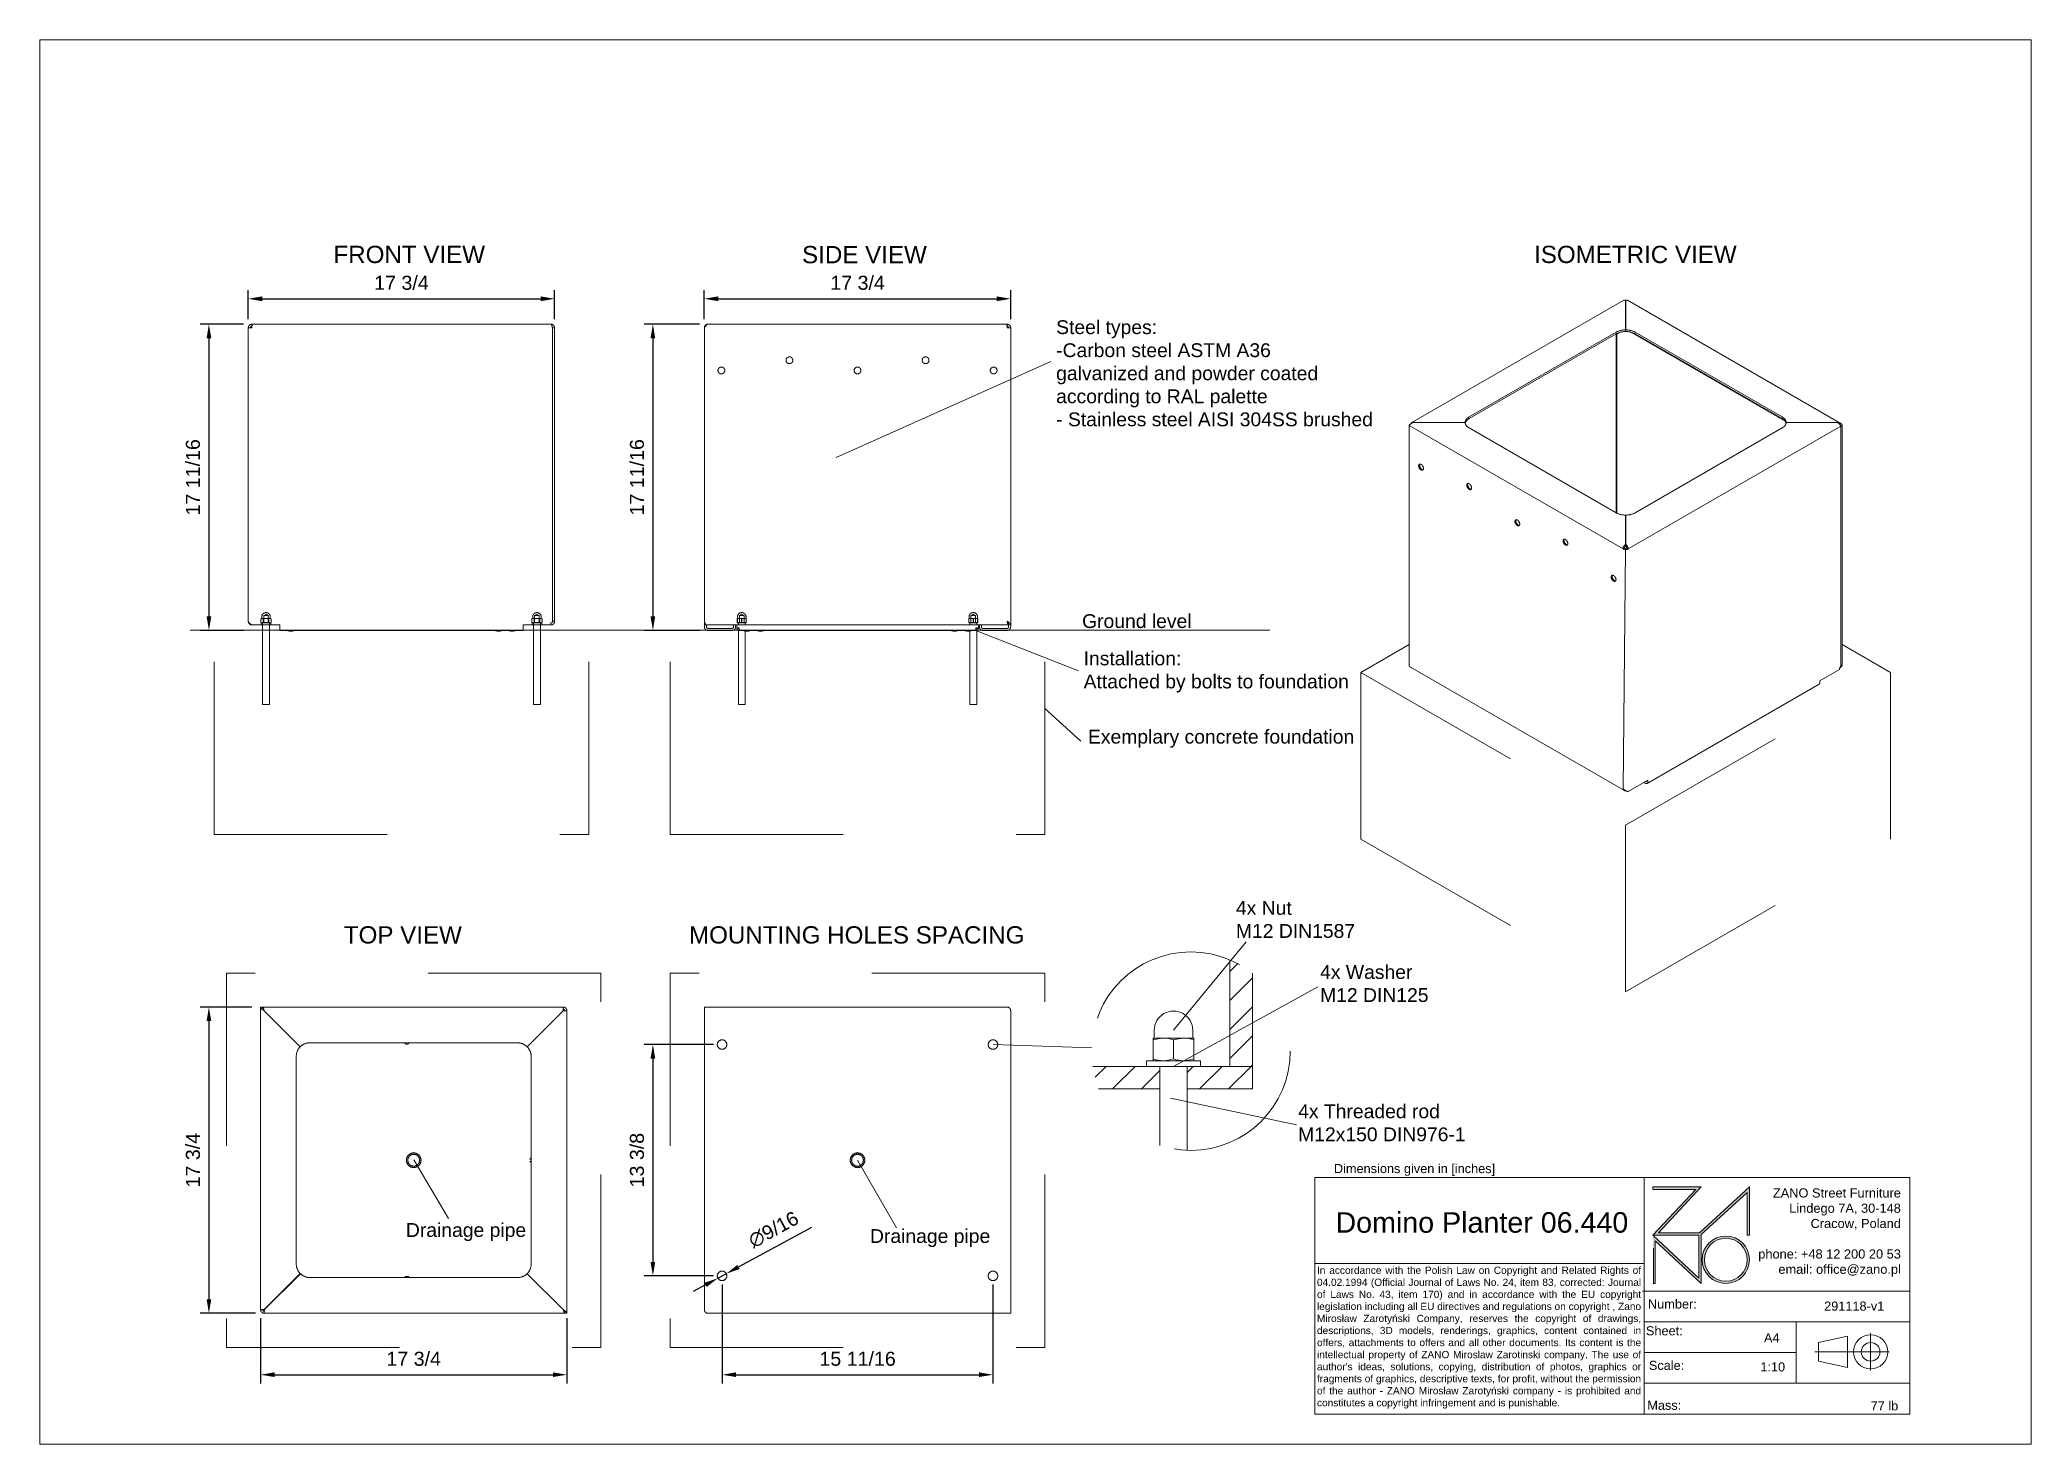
# Paper-space layout 'US' of a CAD drawing. Header units: inches. Extents: x -14.9 to -3.3, y -7.2 to 1.
# The model-space entities are those that its viewports show. They can reach past a viewport. Long polylines and large blocks are cut down to what shows.
import ezdxf

# ---------------------------------------------------------------- set-up
doc = ezdxf.new("R2010")
doc.units = ezdxf.units.IN
doc.linetypes.add('HIDDEN', pattern=[1.905, 1.27, -0.635])
for name, color, linetype, lineweight in [('ZANO_O', 10, 'Continuous', 0), ('ZANO_R', 7, 'Continuous', 0), ('ZANO_R_przerywana', 250, 'HIDDEN', 0), ('ZANO_W', 1, 'Continuous', 0)]:
    doc.layers.add(name, color=color, linetype=linetype, lineweight=lineweight)
doc.layers.add('ZANO_P', color=7, linetype='Continuous', lineweight=0, true_color=0xffffff)
doc.styles.get("Standard").update_dxf_attribs({"font": 'arial.ttf'})
doc.dimstyles.new('amerykanie', dxfattribs={"dimtxt": 50, "dimasz": 50, "dimexe": 0.5, "dimexo": 0.5, "dimgap": 1, "dimtad": 1, "dimdec": 0, "dimzin": 0, "dimlunit": 5, "dimtxsty": 'Standard', "dimcen": 0.09, "dimclrd": 1, "dimclre": 1, "dimclrt": 1, "dimazin": 0, "dimtfac": 1, "dimtdec": 0, "dimtmove": 0, "dimatfit": 3, "dimfxl": 1, "dimtzin": 0, "dimarcsym": 1})

psp = doc.layouts.new('US')

# ---------------------------------------------------------------- texts
at = {"layer": 'ZANO_O', "attachment_point": 1}
for s, insert, char_height, width in [('{\\fArial|b0|i0|c238|p34;FRONT VIEW}', (-13.167, -0.239), 0.1, 1.04774), ('{\\fArial|b0|i0|c238|p34;SIDE VIEW}', (-10.456, -0.24), 0.1, 1.0012), ('{\\fArial|b0|i0|c238|p34;ISOMETRIC VIEW}', (-6.221, -0.239), 0.1, 1.49258), ('\\pxql;Steel types:\\P-Carbon steel ASTM A36\\Pgalvanized and powder coated\\Paccording to RAL palette\\P- Stainless steel AISI 304SS brushed', (-8.986, -0.67), 0.08, 1.93979), ('{\\fArial|b0|i0|c238|p34;Ground level}', (-8.836, -2.371), 0.08, 0.78457), ('\\pxql;{\\fArial|b0|i0|c238|p34;Installation:\\FARIALUNI.TTF|c238;\\P\\fArial|b0|i0|c238|p34;Attached by bolts to foundation}', (-8.827, -2.587), 0.08, 1.81828), ('\\pxql;{\\fArial|b0|i0|c238|p34;Exemplary concrete foundation}', (-8.802, -3.04), 0.08, 1.68642), ('4x Nut \\PM12 DIN1587', (-7.946, -4.031), 0.08, 0.89262), ('{\\fArial|b0|i0|c238|p34;TOP VIEW}', (-13.107, -4.177), 0.1, 0.86231), ('{\\fArial|b0|i0|c238|p34;MOUNTING HOLES SPACING}', (-11.11, -4.177), 0.1, 2.09064), ('4x Washer \\PM12 DIN125', (-7.459, -4.402), 0.08, 0.85429), ('4x Threaded rod \\PM12x150 DIN976-1', (-7.586, -5.208), 0.08, 1.01516), ('{\\fArial|b0|i0|c238|p34;Drainage pipe}', (-12.748, -5.895), 0.08, 1.12891), ('{\\fArial|b0|i0|c238|p34;Drainage pipe}', (-10.063, -5.93), 0.08, 1.12891)]:
    psp.add_mtext(s, dxfattribs=dict(at, insert=insert, char_height=char_height, width=width))
at = {"layer": 'ZANO_R', "attachment_point": 1}
for s, insert, char_height, width in [('{\\fArial|b0|i0|c238|p34;Dimensions given in [inches]}', (-7.379, -5.553), 0.05269, 1.79436), ('\\pxqr;{\\fArial|b0|i0|c238|p34;ZANO Street Furniture\\FARIALUNI.TTF|c238;\\P\\fArial|b0|i0|c238|p34;Lindego 7A, 30-148\\FARIALUNI.TTF|c238;\\P\\fArial|b0|i0|c238|p34;Cracow, Poland\\FARIALUNI.TTF|c238;\\P\\P\\fArial|b0|i0|c238|p34;phone: +48 12 200 20 53\\FARIALUNI.TTF|c238;\\P\\fArial|b0|i0|c238|p34;email: office@zano.pl}', (-5.149, -5.694), 0.05298, 1.04998), ('\\pxql;Domino Planter 06.440^I', (-7.37, -5.832), 0.11856, 1.7443), ("\\pxqj;{\\fArial|b0|i0|c238|p34;In accordance with the Polish Law on Copyright and Related Rights of 04.02.1994 (Official Journal of Laws No. 24, item 83, corrected: Journal of Laws No. 43, item 170) and in accordance with the EU copyright legislation including all EU directives and regulations on copyright , Zano Mirosław Zarotyński Company, reserves the copyright of drawings, descriptions, 3D models, renderings, graphics, content contained in offers, attachments to offers and all other documents. Its content is the intellectual property of ZANO Miroslaw Zarotinski company. The use of author's ideas, solutions, copying, distribution of photos, graphics or fragments of graphics, descriptive texts, for profit, without the permission of the author - ZANO Mirosław Zarotyński company - is prohibited and constitutes a copyright infringement and is punishable.}", (-7.477, -6.147), 0.041822, 1.86937), ('{\\fArial|b0|i0|c238|p34;Number:}', (-5.562, -6.337), 0.05269, 0.35585), ('291118-v1', (-4.543, -6.349), 0.0527, 0.49653), ('{\\fArial|b0|i0|c238|p34;Sheet:}', (-5.574, -6.492), 0.05269, 254.32319), ('{\\fArial|b0|i0|c238|p34;A4}', (-4.891, -6.533), 0.05269, 0.18637), ('{\\fArial|b0|i0|c238|p34;Scale:}', (-5.557, -6.692), 0.05269, 254.32319), ('1:10', (-4.912, -6.701), 0.0527, 0.20756), ('{\\fArial|b0|i0|c238|p34;Mass:}', (-5.566, -6.923), 0.05269, 254.32319), ('77 lb', (-4.274, -6.926), 0.0527, 0.22731)]:
    psp.add_mtext(s, dxfattribs=dict(at, insert=insert, char_height=char_height, width=width))

msp = doc.modelspace()

# ---------------------------------------------------------------- blocks, each defined once
blk = doc.blocks.new('*D354')
at = {"layer": 'ZANO_W', "color": 1, "lineweight": -2}
for p, q in [((5.54, 62.29), (3.04, 62.29)), ((3.54, 61.48), (3.54, 45.38)), ((5.54, 44.57), (3.04, 44.57))]:
    blk.add_line(p, q, dxfattribs=at)
at = {"layer": 'ZANO_W', "color": 1}
for points in [[(3.68, 61.48), (3.41, 61.48), (3.54, 62.29)], [(3.41, 45.38), (3.68, 45.38), (3.54, 44.57)]]:
    blk.add_solid(points, dxfattribs=at)
at = {"layer": 'ZANO_W', "color": 1, "insert": (2.62, 53.43), "char_height": 0.812, "attachment_point": 5, "rotation": 90}
blk.add_mtext('17 11/16', dxfattribs=at)
blk = doc.blocks.new('*D355')
at = {"layer": 'ZANO_W', "color": 1, "lineweight": -2}
for p, q in [((5.82, 62.58), (5.82, 64.26)), ((6.63, 63.76), (22.73, 63.76)), ((23.54, 62.58), (23.54, 64.26))]:
    blk.add_line(p, q, dxfattribs=at)
at = {"layer": 'ZANO_W', "color": 1}
for points in [[(6.63, 63.9), (6.63, 63.62), (5.82, 63.76)], [(22.73, 63.62), (22.73, 63.9), (23.54, 63.76)]]:
    blk.add_solid(points, dxfattribs=at)
at = {"layer": 'ZANO_W', "color": 1, "insert": (14.68, 64.68), "char_height": 0.812, "attachment_point": 5}
blk.add_mtext('17 3/4', dxfattribs=at)
blk = doc.blocks.new('*D356')
at = {"layer": 'ZANO_W', "color": 1, "lineweight": -2}
for p, q in [((31.93, 62.29), (28.73, 62.29)), ((29.23, 61.48), (29.23, 45.38)), ((31.93, 44.57), (28.73, 44.57))]:
    blk.add_line(p, q, dxfattribs=at)
at = {"layer": 'ZANO_W', "color": 1}
for points in [[(29.36, 61.48), (29.09, 61.48), (29.23, 62.29)], [(29.09, 45.38), (29.36, 45.38), (29.23, 44.57)]]:
    blk.add_solid(points, dxfattribs=at)
at = {"layer": 'ZANO_W', "color": 1, "insert": (28.31, 53.43), "char_height": 0.812, "attachment_point": 5, "rotation": 90}
blk.add_mtext('17 11/16', dxfattribs=at)
blk = doc.blocks.new('*D357')
at = {"layer": 'ZANO_W', "color": 1, "lineweight": -2}
for p, q in [((32.2, 62.58), (32.2, 64.26)), ((33.02, 63.76), (49.11, 63.76)), ((49.93, 62.58), (49.93, 64.26))]:
    blk.add_line(p, q, dxfattribs=at)
at = {"layer": 'ZANO_W', "color": 1}
for points in [[(33.02, 63.9), (33.02, 63.62), (32.2, 63.76)], [(49.11, 63.62), (49.11, 63.9), (49.93, 63.76)]]:
    blk.add_solid(points, dxfattribs=at)
at = {"layer": 'ZANO_W', "color": 1, "insert": (41.07, 64.68), "char_height": 0.812, "attachment_point": 5}
blk.add_mtext('17 3/4', dxfattribs=at)
blk = doc.blocks.new('*D358')
at = {"layer": 'ZANO_W', "color": 1, "lineweight": -2}
for p, q in [((6.03, 22.77), (3.04, 22.77)), ((3.54, 21.96), (3.54, 5.86)), ((6.24, 5.05), (3.04, 5.05))]:
    blk.add_line(p, q, dxfattribs=at)
at = {"layer": 'ZANO_W', "color": 1}
for points in [[(3.68, 21.96), (3.41, 21.96), (3.54, 22.77)], [(3.41, 5.86), (3.68, 5.86), (3.54, 5.05)]]:
    blk.add_solid(points, dxfattribs=at)
at = {"layer": 'ZANO_W', "color": 1, "insert": (2.62, 13.91), "char_height": 0.812, "attachment_point": 5, "rotation": 90}
blk.add_mtext('17 3/4', dxfattribs=at)
blk = doc.blocks.new('*D359')
at = {"layer": 'ZANO_W', "color": 1, "lineweight": -2}
for p, q in [((6.53, 4.76), (6.53, 0.99)), ((24.25, 4.76), (24.25, 0.99)), ((7.34, 1.49), (23.44, 1.49))]:
    blk.add_line(p, q, dxfattribs=at)
at = {"layer": 'ZANO_W', "color": 1}
for points in [[(7.34, 1.63), (7.34, 1.36), (6.53, 1.49)], [(23.44, 1.36), (23.44, 1.63), (24.25, 1.49)]]:
    blk.add_solid(points, dxfattribs=at)
at = {"layer": 'ZANO_W', "color": 1, "insert": (15.39, 2.41), "char_height": 0.812, "attachment_point": 5}
blk.add_mtext('17 3/4', dxfattribs=at)
blk = doc.blocks.new('*D360')
at = {"layer": 'ZANO_W', "color": 1, "lineweight": -2}
for p, q in [((32.73, 20.6), (28.73, 20.6)), ((29.23, 19.79), (29.23, 8.02)), ((32.73, 7.21), (28.73, 7.21))]:
    blk.add_line(p, q, dxfattribs=at)
at = {"layer": 'ZANO_W', "color": 1}
for points in [[(29.36, 19.79), (29.09, 19.79), (29.23, 20.6)], [(29.09, 8.02), (29.36, 8.02), (29.23, 7.21)]]:
    blk.add_solid(points, dxfattribs=at)
at = {"layer": 'ZANO_W', "color": 1, "insert": (28.31, 13.91), "char_height": 0.812, "attachment_point": 5, "rotation": 90}
blk.add_mtext('13 3/8', dxfattribs=at)
blk = doc.blocks.new('*D361')
at = {"layer": 'ZANO_W', "color": 1, "lineweight": -2}
for p, q in [((33.23, 6.71), (33.23, 0.99)), ((48.9, 6.71), (48.9, 0.99)), ((34.04, 1.49), (48.09, 1.49))]:
    blk.add_line(p, q, dxfattribs=at)
at = {"layer": 'ZANO_W', "color": 1}
for points in [[(34.04, 1.63), (34.04, 1.36), (33.23, 1.49)], [(48.09, 1.36), (48.09, 1.63), (48.9, 1.49)]]:
    blk.add_solid(points, dxfattribs=at)
at = {"layer": 'ZANO_W', "color": 1, "insert": (41.07, 2.41), "char_height": 0.812, "attachment_point": 5}
blk.add_mtext('15 11/16', dxfattribs=at)
blk = doc.blocks.new('*D362')
at = {"layer": 'ZANO_W', "color": 1, "lineweight": -2}
for p, q in [((38.41, 10.02), (34.19, 7.73)), ((32.99, 7.08), (33.47, 7.34)), ((32.27, 6.69), (31.56, 6.31))]:
    blk.add_line(p, q, dxfattribs=at)
at = {"layer": 'ZANO_W', "color": 1}
for points in [[(32.34, 6.57), (32.21, 6.81), (32.99, 7.08)], [(34.12, 7.85), (34.25, 7.61), (33.47, 7.34)]]:
    blk.add_solid(points, dxfattribs=at)
at = {"layer": 'ZANO_W', "color": 1, "insert": (36.21, 9.89), "char_height": 0.812, "attachment_point": 5, "rotation": 28.4386}
blk.add_mtext('∅9/16', dxfattribs=at)

# ---------------------------------------------------------------- dimensions: what is measured, and where the dimension line sits
at = {"layer": 'ZANO_W'}
for base, p1, p2, picture, middle in [((23.54332, 63.75974), (5.82099, 62.07635), (23.54332, 62.07635), '*D355', (14.68215, 64.68013)), ((49.92665, 63.75974), (32.20432, 62.07635), (49.92665, 62.07635), '*D357', (41.06548, 64.68013)), ((48.90269, 1.49069), (33.22828, 7.21132), (48.90269, 7.21135), '*D361', (41.06549, 2.41079)), ((24.25067, 1.49069), (6.52834, 5.25802), (24.25067, 5.25802), '*D359', (15.38951, 2.41107))]:
    dim = msp.add_linear_dim(base=base, p1=p1, p2=p2, dimstyle='amerykanie', override={"dimtxt": 0.8125, "dimasz": 0.8125, "dimgap": 0.5, "dimdec": 4, "dimaunit": 1, "dimadec": 1, "dimtdec": 4, "dimtmove": 1, "dimfrac": 2}, dxfattribs=at)
    dim.commit()
    dim.dimension.update_dxf_attribs({"geometry": picture, "text_midpoint": middle})
for base, p1, p2, picture, middle in [((3.5448, 44.57248), (6.04201, 62.28902), (6.04201, 44.57248), '*D354', (2.62469, 53.43075)), ((29.22682, 44.57248), (32.42534, 62.28902), (32.42534, 44.57248), '*D356', (28.30671, 53.43075)), ((3.5448, 5.04528), (6.52834, 22.76762), (6.74107, 5.04528), '*D358', (2.62441, 13.90645)), ((29.226821, 7.211317), (33.228255, 20.601571), (33.228279, 7.211317), '*D360', (28.306438, 13.906444))]:
    dim = msp.add_linear_dim(base=base, p1=p1, p2=p2, angle=90, dimstyle='amerykanie', override={"dimtxt": 0.8125, "dimasz": 0.8125, "dimgap": 0.5, "dimdec": 4, "dimaunit": 1, "dimadec": 1, "dimtdec": 4, "dimtmove": 1, "dimfrac": 2}, dxfattribs=at)
    dim.commit()
    dim.dimension.update_dxf_attribs({"geometry": picture, "text_midpoint": middle})
dim = msp.add_diameter_dim_2p(p1=(32.98588, 7.08004), p2=(33.47068, 7.34259), dimstyle='amerykanie', override={"dimtxt": 0.8125, "dimasz": 0.8125, "dimgap": 0.5, "dimdec": 4, "dimaunit": 1, "dimadec": 1, "dimtdec": 4, "dimtmove": 1, "dimfrac": 2}, dxfattribs=at)
dim.commit()
dim.dimension.update_dxf_attribs({"geometry": '*D362', "text_midpoint": (36.2091, 9.89186)})

# ---------------------------------------------------------------- linework, layer by layer
at = {"layer": 'ZANO_R'}
for p, q in [((73.13307, 56.59265), (85.39436, 63.6717)), ((85.39761, 63.67304), (85.39436, 63.6717)), ((85.40091, 63.67427), (85.39761, 63.67304)), ((85.40424, 63.67538), (85.40091, 63.67427)), ((85.40761, 63.67638), (85.40424, 63.67538)), ((85.41102, 63.67726), (85.40761, 63.67638)), ((85.41445, 63.67803), (85.41102, 63.67726)), ((85.41791, 63.67869), (85.41445, 63.67803)), ((85.42138, 63.67922), (85.41791, 63.67869)), ((85.42487, 63.67964), (85.42138, 63.67922)), ((85.42838, 63.67994), (85.42487, 63.67964)), ((85.43189, 63.68012), (85.42838, 63.67994)), ((85.43541, 63.68018), (85.43189, 63.68012)), ((85.43892, 63.68012), (85.43541, 63.68018)), ((85.44244, 63.67995), (85.43892, 63.68012)), ((85.44594, 63.67965), (85.44244, 63.67995)), ((85.44943, 63.67924), (85.44594, 63.67965)), ((85.45291, 63.67871), (85.44943, 63.67924)), ((85.45637, 63.67806), (85.45291, 63.67871)), ((85.4598, 63.67729), (85.45637, 63.67806)), ((85.4632, 63.67641), (85.4598, 63.67729)), ((85.46658, 63.67542), (85.4632, 63.67641)), ((85.46991, 63.67431), (85.46658, 63.67542)), ((85.47321, 63.67308), (85.46991, 63.67431)), ((85.47647, 63.67175), (85.47321, 63.67308)), ((85.47968, 63.67031), (85.47647, 63.67175)), ((85.48283, 63.66876), (85.47968, 63.67031)), ((85.48594, 63.66711), (85.48283, 63.66876)), ((85.48898, 63.66535), (85.48594, 63.66711)), ((85.49197, 63.66349), (85.48898, 63.66535)), ((85.49488, 63.66153), (85.49197, 63.66349)), ((85.49774, 63.65947), (85.49488, 63.66153)), ((85.49774, 63.65947), (85.49774, 61.95995)), ((85.49774, 63.61197), (85.50955, 63.61197)), ((85.50167, 63.54379), (85.49774, 63.5437)), ((85.50561, 63.54379), (85.50167, 63.54379)), ((85.50955, 63.5437), (85.50561, 63.54379)), ((85.5124, 63.66153), (85.50955, 63.65947)), ((85.50955, 61.95995), (85.50955, 63.65947)), ((85.51532, 63.66349), (85.5124, 63.66153)), ((85.51831, 63.66535), (85.51532, 63.66349)), ((85.52135, 63.66711), (85.51831, 63.66535)), ((85.52445, 63.66876), (85.52135, 63.66711)), ((85.52761, 63.67031), (85.52445, 63.66876)), ((85.53082, 63.67175), (85.52761, 63.67031)), ((85.53407, 63.67308), (85.53082, 63.67175)), ((85.53737, 63.67431), (85.53407, 63.67308)), ((85.54071, 63.67542), (85.53737, 63.67431)), ((85.54408, 63.67641), (85.54071, 63.67542)), ((85.54749, 63.67729), (85.54408, 63.67641)), ((85.55092, 63.67806), (85.54749, 63.67729)), ((85.55438, 63.67871), (85.55092, 63.67806)), ((85.55785, 63.67924), (85.55438, 63.67871)), ((85.56135, 63.67965), (85.55785, 63.67924)), ((85.56485, 63.67995), (85.56135, 63.67965)), ((85.56836, 63.68012), (85.56485, 63.67995)), ((85.57188, 63.68018), (85.56836, 63.68012)), ((85.5754, 63.68012), (85.57188, 63.68018)), ((85.57891, 63.67994), (85.5754, 63.68012)), ((85.58241, 63.67964), (85.57891, 63.67994)), ((85.58591, 63.67922), (85.58241, 63.67964)), ((85.58938, 63.67869), (85.58591, 63.67922)), ((85.59284, 63.67803), (85.58938, 63.67869)), ((85.59627, 63.67726), (85.59284, 63.67803)), ((85.59967, 63.67638), (85.59627, 63.67726)), ((85.60304, 63.67538), (85.59967, 63.67638)), ((85.60638, 63.67427), (85.60304, 63.67538)), ((85.60968, 63.67304), (85.60638, 63.67427)), ((85.61293, 63.6717), (85.60968, 63.67304)), ((85.61293, 63.6717), (97.91599, 56.56853)), ((5.86869, 62.21056), (5.87336, 62.21612)), ((5.87336, 62.21612), (5.87823, 62.22151)), ((5.87823, 62.22151), (5.88328, 62.22673)), ((5.88328, 62.22673), (5.8885, 62.23178)), ((5.8885, 62.23178), (5.89389, 62.23664)), ((5.89389, 62.23664), (5.89944, 62.24132)), ((5.89944, 62.24132), (5.90515, 62.24581)), ((5.90515, 62.24581), (5.91101, 62.25009)), ((5.91101, 62.25009), (5.91702, 62.25418)), ((5.91702, 62.25418), (5.92316, 62.25806)), ((5.92316, 62.25806), (5.92942, 62.26173)), ((5.92942, 62.26173), (5.93581, 62.26518)), ((5.93581, 62.26518), (5.94232, 62.26841)), ((5.94232, 62.26841), (5.94893, 62.27141)), ((5.94893, 62.27141), (5.95564, 62.27419)), ((5.95564, 62.27419), (5.96244, 62.27674)), ((5.96244, 62.27674), (5.96932, 62.27905)), ((5.96932, 62.27905), (5.97628, 62.28113)), ((5.97628, 62.28113), (5.9833, 62.28297)), ((5.9833, 62.28297), (5.99039, 62.28457)), ((5.99039, 62.28457), (5.99752, 62.28593)), ((5.99752, 62.28593), (6.0047, 62.28704)), ((6.0047, 62.28704), (6.01191, 62.2879)), ((6.01191, 62.2879), (6.01914, 62.28852)), ((6.01914, 62.28852), (6.02639, 62.2889)), ((6.02639, 62.2889), (6.03365, 62.28902)), ((6.03365, 62.28902), (6.03365, 62.17087)), ((6.04194, 62.28902), (6.03365, 62.28902)), ((6.04201, 62.28902), (6.03365, 62.07635)), ((23.33065, 62.28902), (6.04201, 62.28902)), ((23.33095, 62.28902), (23.33065, 62.28902)), ((23.33125, 62.28901), (23.33095, 62.28902)), ((23.33155, 62.289), (23.33125, 62.28901)), ((23.33139, 62.28902), (23.33823, 62.28888)), ((23.33185, 62.28898), (23.33155, 62.289)), ((23.33244, 62.28893), (23.33185, 62.28898)), ((23.33304, 62.28885), (23.33244, 62.28893)), ((23.33363, 62.28876), (23.33304, 62.28885)), ((23.33422, 62.28865), (23.33363, 62.28876)), ((23.3348, 62.28852), (23.33422, 62.28865)), ((23.33538, 62.28837), (23.3348, 62.28852)), ((23.33573, 62.28827), (23.33538, 62.28837)), ((23.33608, 62.28816), (23.33573, 62.28827)), ((23.33642, 62.28805), (23.33608, 62.28816)), ((23.33676, 62.28793), (23.33642, 62.28805)), ((23.33744, 62.28767), (23.33676, 62.28793)), ((23.33811, 62.28739), (23.33744, 62.28767)), ((23.33877, 62.28709), (23.33811, 62.28739)), ((23.33823, 62.28888), (23.34505, 62.28853)), ((23.33942, 62.28677), (23.33877, 62.28709)), ((23.34006, 62.28642), (23.33942, 62.28677)), ((23.34069, 62.28607), (23.34006, 62.28642)), ((23.34132, 62.28569), (23.34069, 62.28607)), ((23.34193, 62.28529), (23.34132, 62.28569)), ((23.34254, 62.28488), (23.34193, 62.28529)), ((23.34313, 62.28446), (23.34254, 62.28488)), ((23.34372, 62.28403), (23.34313, 62.28446)), ((23.34429, 62.28358), (23.34372, 62.28403)), ((23.34486, 62.28312), (23.34429, 62.28358)), ((23.34542, 62.28265), (23.34486, 62.28312)), ((23.34505, 62.28853), (23.35186, 62.28796)), ((23.34613, 62.28202), (23.34542, 62.28265)), ((23.34682, 62.28138), (23.34613, 62.28202)), ((23.34751, 62.28073), (23.34682, 62.28138)), ((23.34818, 62.28006), (23.34751, 62.28073)), ((23.34948, 62.27869), (23.34818, 62.28006)), ((23.35073, 62.27728), (23.34948, 62.27869)), ((23.35214, 62.2756), (23.35073, 62.27728)), ((23.35186, 62.28796), (23.35865, 62.28717)), ((23.35349, 62.27389), (23.35214, 62.2756)), ((23.35479, 62.27213), (23.35349, 62.27389)), ((23.35606, 62.27035), (23.35479, 62.27213)), ((23.35745, 62.26828), (23.35606, 62.27035)), ((23.35879, 62.26618), (23.35745, 62.26828)), ((23.35865, 62.28717), (23.36542, 62.28616)), ((23.3601, 62.26405), (23.35879, 62.26618)), ((23.36136, 62.26191), (23.3601, 62.26405)), ((23.36424, 62.25673), (23.36136, 62.26191)), ((23.36696, 62.25147), (23.36424, 62.25673)), ((23.36542, 62.28616), (23.37214, 62.28493)), ((23.36954, 62.24613), (23.36696, 62.25147)), ((23.372, 62.24074), (23.36954, 62.24613)), ((23.37482, 62.23424), (23.372, 62.24074)), ((23.37214, 62.28493), (23.37894, 62.28346)), ((23.37753, 62.22769), (23.37482, 62.23424)), ((23.38264, 62.21446), (23.37753, 62.22769)), ((23.37894, 62.28346), (23.38569, 62.28177)), ((23.38873, 62.19743), (23.38264, 62.21446)), ((23.38569, 62.28177), (23.39239, 62.27986)), ((23.39239, 62.27986), (23.39901, 62.27773)), ((23.39901, 62.27773), (23.40556, 62.27539)), ((23.40556, 62.27539), (23.41204, 62.27283)), ((23.41204, 62.27283), (23.41842, 62.27006)), ((23.41842, 62.27006), (23.42471, 62.26709)), ((23.42471, 62.26709), (23.4309, 62.26391)), ((23.4309, 62.26391), (23.43699, 62.26053)), ((23.43699, 62.26053), (23.44295, 62.25695)), ((23.44295, 62.25695), (23.4488, 62.25318)), ((23.4488, 62.25318), (23.45453, 62.24922)), ((23.45453, 62.24922), (23.46011, 62.24507)), ((23.46011, 62.24507), (23.46557, 62.24074)), ((23.46557, 62.24074), (23.47087, 62.23624)), ((23.47087, 62.23624), (23.47603, 62.23157)), ((23.47603, 62.23157), (23.48103, 62.22673)), ((23.48103, 62.22673), (23.48468, 62.22299)), ((23.48468, 62.22299), (23.48893, 62.21839)), ((23.48893, 62.21839), (23.49305, 62.21367)), ((23.49305, 62.21367), (23.49702, 62.20882)), ((32.24897, 62.20673), (32.25359, 62.21248)), ((32.25359, 62.21248), (32.25842, 62.21807)), ((32.25842, 62.21807), (32.26344, 62.2235)), ((32.31065, 62.22673), (32.2608, 62.16253)), ((32.26344, 62.2235), (32.26864, 62.22874)), ((32.26864, 62.22874), (32.27402, 62.2338)), ((32.27402, 62.2338), (32.27957, 62.23867)), ((32.27957, 62.23867), (32.28529, 62.24334)), ((32.28529, 62.24334), (32.29117, 62.24781)), ((32.29117, 62.24781), (32.2972, 62.25208)), ((32.2972, 62.25208), (32.30338, 62.25613)), ((32.30338, 62.25613), (32.30969, 62.25997)), ((32.30969, 62.25997), (32.31613, 62.26358)), ((32.33723, 62.25318), (32.31065, 62.22673)), ((32.31613, 62.26358), (32.32269, 62.26697)), ((32.32269, 62.26697), (32.32937, 62.27013)), ((32.32937, 62.27013), (32.33615, 62.27306)), ((32.33615, 62.27306), (32.34303, 62.27575)), ((32.36382, 62.27283), (32.33723, 62.25318)), ((32.34303, 62.27575), (32.35, 62.27819)), ((32.35, 62.27819), (32.35705, 62.2804)), ((32.35705, 62.2804), (32.36417, 62.28236)), ((32.3904, 62.28493), (32.36382, 62.27283)), ((32.36417, 62.28236), (32.37136, 62.28407)), ((32.37136, 62.28407), (32.3786, 62.28553)), ((32.3786, 62.28553), (32.38588, 62.28673)), ((32.38588, 62.28673), (32.39321, 62.28769)), ((32.39328, 62.28578), (32.3904, 62.28493)), ((32.39321, 62.28769), (32.40056, 62.28838)), ((32.39618, 62.28653), (32.39328, 62.28578)), ((32.39911, 62.28718), (32.39618, 62.28653)), ((32.40206, 62.28773), (32.39911, 62.28718)), ((32.40056, 62.28838), (32.40793, 62.28883)), ((32.40502, 62.28819), (32.40206, 62.28773)), ((32.408, 62.28854), (32.40502, 62.28819)), ((32.40793, 62.28883), (32.41532, 62.28901)), ((32.41099, 62.2888), (32.408, 62.28854)), ((32.41398, 62.28896), (32.41099, 62.2888)), ((32.41698, 62.28902), (32.41398, 62.28896)), ((49.70563, 62.28902), (32.41698, 62.28902)), ((49.71398, 62.07635), (49.70563, 62.28902)), ((49.71398, 62.28902), (49.70569, 62.28902)), ((49.71398, 62.17087), (49.71398, 62.28902)), ((49.71398, 62.28902), (49.72124, 62.2889)), ((49.72124, 62.2889), (49.72849, 62.28852)), ((49.72849, 62.28852), (49.73573, 62.2879)), ((49.73573, 62.2879), (49.74294, 62.28704)), ((49.74294, 62.28704), (49.75011, 62.28593)), ((49.75011, 62.28593), (49.75725, 62.28457)), ((49.75725, 62.28457), (49.76433, 62.28297)), ((49.76433, 62.28297), (49.77136, 62.28113)), ((49.77136, 62.28113), (49.77832, 62.27905)), ((49.77832, 62.27905), (49.7852, 62.27674)), ((49.7852, 62.27674), (49.792, 62.27419)), ((49.792, 62.27419), (49.79871, 62.27141)), ((49.79871, 62.27141), (49.80532, 62.26841)), ((49.80532, 62.26841), (49.81182, 62.26518)), ((49.81182, 62.26518), (49.81821, 62.26173)), ((49.81821, 62.26173), (49.82448, 62.25806)), ((49.82448, 62.25806), (49.83062, 62.25418)), ((49.83062, 62.25418), (49.83662, 62.25009)), ((49.83662, 62.25009), (49.84248, 62.24581)), ((49.84248, 62.24581), (49.84819, 62.24132)), ((49.84819, 62.24132), (49.85375, 62.23664)), ((49.85375, 62.23664), (49.85914, 62.23178)), ((49.85914, 62.23178), (49.86436, 62.22673)), ((49.86436, 62.22673), (49.86941, 62.22151)), ((49.86941, 62.22151), (49.87427, 62.21612)), ((49.87427, 62.21612), (49.87895, 62.21056)), ((5.82099, 62.07635), (5.82111, 62.08361)), ((5.82099, 62.07635), (5.82099, 45.09442)), ((6.03365, 62.07635), (5.82099, 62.07635)), ((5.82111, 62.08361), (5.82148, 62.09086)), ((5.82148, 62.09086), (5.8221, 62.0981)), ((5.8221, 62.0981), (5.82297, 62.10531)), ((5.82297, 62.10531), (5.82408, 62.11249)), ((5.82408, 62.11249), (5.82543, 62.11962)), ((5.82543, 62.11962), (5.82703, 62.1267)), ((5.82703, 62.1267), (5.82887, 62.13373)), ((5.82887, 62.13373), (5.83095, 62.14069)), ((5.83095, 62.14069), (5.83327, 62.14757)), ((5.83327, 62.14757), (5.83581, 62.15437)), ((5.83581, 62.15437), (5.83859, 62.16108)), ((5.83859, 62.16108), (5.8416, 62.16769)), ((5.8416, 62.16769), (5.84483, 62.17419)), ((5.84483, 62.17419), (5.84828, 62.18058)), ((5.84828, 62.18058), (5.85195, 62.18685)), ((5.85195, 62.18685), (5.85582, 62.19299)), ((5.85582, 62.19299), (5.85991, 62.19899)), ((5.85991, 62.19899), (5.8642, 62.20485)), ((5.8642, 62.20485), (5.86869, 62.21056)), ((5.93913, 62.07635), (5.95339, 62.12627)), ((5.95627, 62.1029), (5.93913, 62.07635)), ((5.93919, 62.07958), (5.93913, 62.07635)), ((5.93936, 62.0828), (5.93919, 62.07958)), ((5.93963, 62.08602), (5.93936, 62.0828)), ((5.94002, 62.08922), (5.93963, 62.08602)), ((5.94051, 62.09241), (5.94002, 62.08922)), ((5.94111, 62.09558), (5.94051, 62.09241)), ((5.94182, 62.09873), (5.94111, 62.09558)), ((5.94264, 62.10185), (5.94182, 62.09873)), ((5.94356, 62.10494), (5.94264, 62.10185)), ((5.94459, 62.108), (5.94356, 62.10494)), ((5.94572, 62.11103), (5.94459, 62.108)), ((5.94696, 62.11401), (5.94572, 62.11103)), ((5.9483, 62.11695), (5.94696, 62.11401)), ((5.94973, 62.11984), (5.9483, 62.11695)), ((5.95127, 62.12268), (5.94973, 62.11984)), ((5.9529, 62.12546), (5.95127, 62.12268)), ((5.95462, 62.12819), (5.9529, 62.12546)), ((5.95643, 62.13086), (5.95462, 62.12819)), ((5.96238, 62.11196), (5.95627, 62.1029)), ((5.95834, 62.13346), (5.95643, 62.13086)), ((5.96033, 62.136), (5.95834, 62.13346)), ((5.96241, 62.13847), (5.96033, 62.136)), ((5.96867, 62.12091), (5.96238, 62.11196)), ((5.96458, 62.14087), (5.96241, 62.13847)), ((5.96682, 62.14319), (5.96458, 62.14087)), ((5.96914, 62.14543), (5.96682, 62.14319)), ((5.97446, 62.1287), (5.96867, 62.12091)), ((5.97154, 62.14759), (5.96914, 62.14543)), ((5.974, 62.14967), (5.97154, 62.14759)), ((5.97654, 62.15166), (5.974, 62.14967)), ((5.97744, 62.13254), (5.97446, 62.1287)), ((5.97915, 62.15357), (5.97654, 62.15166)), ((5.98049, 62.13631), (5.97744, 62.13254)), ((5.98181, 62.15539), (5.97915, 62.15357)), ((5.98305, 62.13937), (5.98049, 62.13631)), ((5.98454, 62.15711), (5.98181, 62.15539)), ((5.98568, 62.14238), (5.98305, 62.13937)), ((5.98733, 62.15874), (5.98454, 62.15711)), ((5.98836, 62.14534), (5.98568, 62.14238)), ((5.99017, 62.16027), (5.98733, 62.15874)), ((5.99112, 62.14822), (5.98836, 62.14534)), ((5.99306, 62.16171), (5.99017, 62.16027)), ((5.99367, 62.15076), (5.99112, 62.14822)), ((5.996, 62.16305), (5.99306, 62.16171)), ((5.99629, 62.15322), (5.99367, 62.15076)), ((5.99898, 62.16428), (5.996, 62.16305)), ((5.99898, 62.15561), (5.99629, 62.15322)), ((6.002, 62.16541), (5.99898, 62.16428)), ((6.00036, 62.15676), (5.99898, 62.15561)), ((6.00175, 62.15789), (6.00036, 62.15676)), ((6.00416, 62.15974), (6.00175, 62.15789)), ((6.00506, 62.16644), (6.002, 62.16541)), ((6.00539, 62.16064), (6.00416, 62.15974)), ((6.00815, 62.16737), (6.00506, 62.16644)), ((6.00664, 62.1615), (6.00539, 62.16064)), ((6.0079, 62.16235), (6.00664, 62.1615)), ((6.00918, 62.16316), (6.0079, 62.16235)), ((6.01128, 62.16818), (6.00815, 62.16737)), ((6.01048, 62.16395), (6.00918, 62.16316)), ((6.0118, 62.1647), (6.01048, 62.16395)), ((6.01442, 62.16889), (6.01128, 62.16818)), ((6.013, 62.16536), (6.0118, 62.1647)), ((6.01422, 62.16598), (6.013, 62.16536)), ((6.01545, 62.16658), (6.01422, 62.16598)), ((6.01759, 62.1695), (6.01442, 62.16889)), ((6.0167, 62.16714), (6.01545, 62.16658)), ((6.01797, 62.16768), (6.0167, 62.16714)), ((6.02078, 62.16999), (6.01759, 62.1695)), ((6.01924, 62.16817), (6.01797, 62.16768)), ((6.02053, 62.16863), (6.01924, 62.16817)), ((6.02184, 62.16905), (6.02053, 62.16863)), ((6.02399, 62.17037), (6.02078, 62.16999)), ((6.0231, 62.16942), (6.02184, 62.16905)), ((6.02438, 62.16975), (6.0231, 62.16942)), ((6.0272, 62.17065), (6.02399, 62.17037)), ((6.02566, 62.17004), (6.02438, 62.16975)), ((6.02695, 62.17028), (6.02566, 62.17004)), ((6.02825, 62.17049), (6.02695, 62.17028)), ((6.03043, 62.17082), (6.0272, 62.17065)), ((6.02955, 62.17065), (6.02825, 62.17049)), ((6.03086, 62.17077), (6.02955, 62.17065)), ((6.03365, 62.17087), (6.03043, 62.17082)), ((6.03152, 62.17081), (6.03086, 62.17077)), ((6.03218, 62.17084), (6.03152, 62.17081)), ((6.0361, 62.17087), (6.03365, 62.17087)), ((23.39445, 62.18027), (23.38873, 62.19743)), ((23.40745, 62.13809), (23.39445, 62.18027)), ((23.42517, 62.07635), (23.40745, 62.13809)), ((23.4126, 62.12345), (23.41091, 62.12627)), ((23.41419, 62.12057), (23.4126, 62.12345)), ((23.41568, 62.11764), (23.41419, 62.12057)), ((23.41706, 62.11466), (23.41568, 62.11764)), ((23.41834, 62.11163), (23.41706, 62.11466)), ((23.41951, 62.10856), (23.41834, 62.11163)), ((23.42058, 62.10545), (23.41951, 62.10856)), ((23.42154, 62.10231), (23.42058, 62.10545)), ((23.42238, 62.09913), (23.42154, 62.10231)), ((23.42312, 62.09593), (23.42238, 62.09913)), ((23.42374, 62.0927), (23.42312, 62.09593)), ((23.42426, 62.08946), (23.42374, 62.0927)), ((23.42466, 62.08619), (23.42426, 62.08946)), ((23.42494, 62.08292), (23.42466, 62.08619)), ((23.42511, 62.07964), (23.42494, 62.08292)), ((23.42517, 62.07635), (23.42511, 62.07964)), ((23.42517, 45.09442), (23.42517, 62.07635)), ((23.42517, 62.07635), (23.54332, 62.07635)), ((23.49702, 62.20882), (23.50085, 62.20386)), ((23.50085, 62.20386), (23.50454, 62.19879)), ((23.50455, 62.1988), (23.50749, 62.19451)), ((23.50748, 62.1945), (23.51031, 62.19015)), ((23.51033, 62.19016), (23.5136, 62.18481)), ((23.5136, 62.18481), (23.51672, 62.17937)), ((23.51672, 62.17937), (23.51967, 62.17384)), ((23.51967, 62.17384), (23.52246, 62.16823)), ((23.52246, 62.16823), (23.52508, 62.16253)), ((23.52507, 62.16253), (23.52713, 62.15774)), ((23.52713, 62.15774), (23.52907, 62.15289)), ((23.52907, 62.15289), (23.53158, 62.14603)), ((23.53158, 62.14603), (23.53386, 62.13908)), ((23.53386, 62.13908), (23.53589, 62.13207)), ((23.53589, 62.13207), (23.53768, 62.12498)), ((23.53768, 62.12498), (23.53923, 62.11784)), ((23.53926, 62.11785), (23.54056, 62.11065)), ((23.54056, 62.11065), (23.54161, 62.10342)), ((23.54161, 62.10342), (23.54241, 62.09616)), ((23.54241, 62.09616), (23.54296, 62.08887)), ((23.54296, 62.08887), (23.54326, 62.08157)), ((23.54325, 62.08157), (23.54332, 62.07635)), ((23.54332, 45.09442), (23.54332, 62.07635)), ((32.25748, 62.15774), (32.20432, 62.07635)), ((32.20432, 62.07635), (32.20444, 62.08374)), ((32.20432, 45.09442), (32.20432, 62.07635)), ((32.20444, 62.08374), (32.20483, 62.09111)), ((32.20483, 62.09111), (32.20547, 62.09847)), ((32.20547, 62.09847), (32.20636, 62.1058)), ((32.20636, 62.1058), (32.20751, 62.1131)), ((32.20751, 62.1131), (32.20892, 62.12035)), ((32.20892, 62.12035), (32.21057, 62.12755)), ((32.21057, 62.12755), (32.21247, 62.13469)), ((32.21247, 62.13469), (32.21462, 62.14175)), ((32.21462, 62.14175), (32.21701, 62.14874)), ((32.21701, 62.14874), (32.21965, 62.15564)), ((32.21965, 62.15564), (32.22252, 62.16244)), ((32.22252, 62.16244), (32.22563, 62.16915)), ((32.22563, 62.16915), (32.22897, 62.17573)), ((32.22897, 62.17573), (32.23253, 62.1822)), ((32.23253, 62.1822), (32.23632, 62.18854)), ((32.23632, 62.18854), (32.24032, 62.19475)), ((32.24032, 62.19475), (32.24454, 62.20081)), ((32.24454, 62.20081), (32.24897, 62.20673)), ((32.26081, 62.16253), (32.25748, 62.15774)), ((49.71398, 62.17087), (49.71153, 62.17087)), ((49.71721, 62.17082), (49.71398, 62.17087)), ((49.92665, 62.07635), (49.71398, 62.07635)), ((49.72043, 62.17065), (49.71721, 62.17082)), ((49.72365, 62.17037), (49.72043, 62.17065)), ((49.72685, 62.16999), (49.72365, 62.17037)), ((49.73004, 62.1695), (49.72685, 62.16999)), ((49.73321, 62.16889), (49.73004, 62.1695)), ((49.73636, 62.16818), (49.73321, 62.16889)), ((49.73948, 62.16737), (49.73636, 62.16818)), ((49.74257, 62.16644), (49.73948, 62.16737)), ((49.74563, 62.16541), (49.74257, 62.16644)), ((49.74866, 62.16428), (49.74563, 62.16541)), ((49.75164, 62.16305), (49.74866, 62.16428)), ((49.75457, 62.16171), (49.75164, 62.16305)), ((49.75747, 62.16027), (49.75457, 62.16171)), ((49.76031, 62.15874), (49.75747, 62.16027)), ((49.76309, 62.15711), (49.76031, 62.15874)), ((49.76582, 62.15539), (49.76309, 62.15711)), ((49.76849, 62.15357), (49.76582, 62.15539)), ((49.77109, 62.15166), (49.76849, 62.15357)), ((49.77363, 62.14967), (49.77109, 62.15166)), ((49.7761, 62.14759), (49.77363, 62.14967)), ((49.77849, 62.14543), (49.7761, 62.14759)), ((49.78082, 62.14319), (49.77849, 62.14543)), ((49.78306, 62.14087), (49.78082, 62.14319)), ((49.78522, 62.13847), (49.78306, 62.14087)), ((49.7873, 62.136), (49.78522, 62.13847)), ((49.78929, 62.13346), (49.7873, 62.136)), ((49.7912, 62.13086), (49.78929, 62.13346)), ((49.79302, 62.12819), (49.7912, 62.13086)), ((49.79474, 62.12546), (49.79302, 62.12819)), ((49.79637, 62.12268), (49.79474, 62.12546)), ((49.7979, 62.11984), (49.79637, 62.12268)), ((49.79934, 62.11695), (49.7979, 62.11984)), ((49.80067, 62.11401), (49.79934, 62.11695)), ((49.80191, 62.11103), (49.80067, 62.11401)), ((49.80304, 62.108), (49.80191, 62.11103)), ((49.80407, 62.10494), (49.80304, 62.108)), ((49.80499, 62.10185), (49.80407, 62.10494)), ((49.80581, 62.09873), (49.80499, 62.10185)), ((49.80652, 62.09558), (49.80581, 62.09873)), ((49.80713, 62.09241), (49.80652, 62.09558)), ((49.80762, 62.08922), (49.80713, 62.09241)), ((49.808, 62.08602), (49.80762, 62.08922)), ((49.80828, 62.0828), (49.808, 62.08602)), ((49.80844, 62.07958), (49.80828, 62.0828)), ((49.8085, 62.07635), (49.80844, 62.07958)), ((49.87895, 62.21056), (49.88344, 62.20485)), ((49.88344, 62.20485), (49.88772, 62.19899)), ((49.88772, 62.19899), (49.89181, 62.19299)), ((49.89181, 62.19299), (49.89569, 62.18685)), ((49.89569, 62.18685), (49.89935, 62.18058)), ((49.89935, 62.18058), (49.90281, 62.17419)), ((49.90281, 62.17419), (49.90604, 62.16769)), ((49.90604, 62.16769), (49.90904, 62.16108)), ((49.90904, 62.16108), (49.91182, 62.15437)), ((49.91182, 62.15437), (49.91437, 62.14757)), ((49.91437, 62.14757), (49.91668, 62.14069)), ((49.91668, 62.14069), (49.91876, 62.13373)), ((49.91876, 62.13373), (49.9206, 62.1267)), ((49.9206, 62.1267), (49.9222, 62.11962)), ((49.9222, 62.11962), (49.92356, 62.11249)), ((49.92356, 62.11249), (49.92467, 62.10531)), ((49.92467, 62.10531), (49.92553, 62.0981)), ((49.92553, 62.0981), (49.92615, 62.09086)), ((49.92615, 62.09086), (49.92652, 62.08361)), ((49.92652, 62.08361), (49.92665, 62.07635)), ((49.92665, 62.07635), (49.92665, 44.88341)), ((76.44715, 56.91956), (84.94668, 61.82677)), ((84.94668, 61.7303), (76.44715, 56.82309)), ((84.94668, 61.82677), (84.9807, 61.84414)), ((84.9807, 61.74767), (84.94668, 61.7303)), ((84.94668, 61.7303), (84.94668, 51.37605)), ((84.96078, 61.73824), (85.00238, 61.71422)), ((84.9807, 61.84414), (85.01528, 61.86036)), ((85.01528, 61.76389), (84.9807, 61.74767)), ((85.20008, 61.82836), (85.00238, 61.71422)), ((85.00238, 61.71422), (85.00238, 51.34683)), ((85.01528, 61.86036), (85.05038, 61.87541)), ((85.05038, 61.77894), (85.01528, 61.76389)), ((85.05038, 61.87541), (85.08597, 61.88928)), ((85.08597, 61.79281), (85.05038, 61.77894)), ((85.08597, 61.88928), (85.12201, 61.90194)), ((85.12201, 61.80547), (85.08597, 61.79281)), ((85.12201, 61.90194), (85.15845, 61.91338)), ((85.15845, 61.81692), (85.12201, 61.80547)), ((85.15845, 61.91338), (85.19525, 61.9236)), ((85.19525, 61.82713), (85.15845, 61.81692)), ((85.19525, 61.9236), (85.23238, 61.93257)), ((85.23238, 61.8361), (85.19525, 61.82713)), ((85.23238, 61.93257), (85.26979, 61.94029)), ((85.26979, 61.84382), (85.23238, 61.8361)), ((85.26979, 61.94029), (85.30743, 61.94675)), ((85.30743, 61.85028), (85.26979, 61.84382)), ((85.30743, 61.94675), (85.34527, 61.95195)), ((85.34527, 61.85548), (85.30743, 61.85028)), ((85.34527, 61.95195), (85.38327, 61.95587)), ((85.38327, 61.8594), (85.34527, 61.85548)), ((85.38327, 61.95587), (85.42137, 61.95851)), ((85.42137, 61.86204), (85.38327, 61.8594)), ((85.42137, 61.95851), (85.45954, 61.95987)), ((85.45954, 61.8634), (85.42137, 61.86204)), ((85.45954, 61.95987), (85.49774, 61.95995)), ((85.49774, 61.86348), (85.45954, 61.8634)), ((85.50364, 62.11254), (85.49774, 62.11247)), ((85.49774, 62.06692), (85.50167, 62.06705)), ((85.49774, 62.03208), (85.50364, 62.03215)), ((85.50167, 61.98666), (85.49774, 61.98653)), ((85.49774, 61.95995), (85.49774, 61.86348)), ((85.50167, 62.06705), (85.50561, 62.06705)), ((85.50561, 61.98666), (85.50167, 61.98666)), ((85.50955, 62.11247), (85.50364, 62.11254)), ((85.50364, 62.03215), (85.50955, 62.03208)), ((85.50561, 62.06705), (85.50955, 62.06692)), ((85.50955, 61.98653), (85.50561, 61.98666)), ((85.50955, 61.86348), (85.50955, 61.95995)), ((85.54775, 61.95987), (85.50955, 61.95995)), ((85.54775, 61.8634), (85.50955, 61.86348)), ((85.58592, 61.95851), (85.54775, 61.95987)), ((85.58592, 61.86204), (85.54775, 61.8634)), ((85.62402, 61.95587), (85.58592, 61.95851)), ((85.62402, 61.8594), (85.58592, 61.86204)), ((85.66201, 61.95195), (85.62402, 61.95587)), ((85.66201, 61.85548), (85.62402, 61.8594)), ((85.69986, 61.94675), (85.66201, 61.95195)), ((85.69986, 61.85028), (85.66201, 61.85548)), ((85.7375, 61.94029), (85.69986, 61.94675)), ((85.7375, 61.84382), (85.69986, 61.85028)), ((85.77491, 61.93257), (85.7375, 61.94029)), ((85.77491, 61.8361), (85.7375, 61.84382)), ((85.81203, 61.9236), (85.77491, 61.93257)), ((85.81203, 61.82713), (85.77491, 61.8361)), ((85.8072, 61.82836), (94.72999, 56.67679)), ((85.84884, 61.91338), (85.81203, 61.9236)), ((85.84884, 61.81692), (85.81203, 61.82713)), ((85.88528, 61.90194), (85.84884, 61.91338)), ((85.88528, 61.80547), (85.84884, 61.81692)), ((85.92131, 61.88928), (85.88528, 61.90194)), ((85.92131, 61.79281), (85.88528, 61.80547)), ((85.9569, 61.87541), (85.92131, 61.88928)), ((85.9569, 61.77894), (85.92131, 61.79281)), ((85.99201, 61.86036), (85.9569, 61.87541)), ((85.99201, 61.76389), (85.9569, 61.77894)), ((86.02659, 61.84414), (85.99201, 61.86036)), ((86.02659, 61.74767), (85.99201, 61.76389)), ((86.0606, 61.82677), (86.02659, 61.84414)), ((86.0606, 61.7303), (86.02659, 61.74767)), ((86.0606, 61.82677), (94.56014, 56.91956)), ((94.56014, 56.82309), (86.0606, 61.7303)), ((36.93039, 60.20852), (36.93027, 60.20172)), ((36.93039, 60.19493), (36.93027, 60.20172)), ((36.93074, 60.21531), (36.93039, 60.20852)), ((36.93074, 60.18814), (36.93039, 60.19493)), ((36.93133, 60.22208), (36.93074, 60.21531)), ((36.93133, 60.18136), (36.93074, 60.18814)), ((36.93215, 60.22883), (36.93133, 60.22208)), ((36.93215, 60.17462), (36.93133, 60.18136)), ((36.9332, 60.23554), (36.93215, 60.22883)), ((36.9332, 60.1679), (36.93215, 60.17462)), ((36.93448, 60.24222), (36.9332, 60.23554)), ((36.93448, 60.16122), (36.9332, 60.1679)), ((36.93599, 60.24885), (36.93448, 60.24222)), ((36.93599, 60.1546), (36.93448, 60.16122)), ((36.93773, 60.25542), (36.93599, 60.24885)), ((36.93773, 60.14803), (36.93599, 60.1546)), ((36.9397, 60.26193), (36.93773, 60.25542)), ((36.9397, 60.14152), (36.93773, 60.14803)), ((36.94189, 60.26836), (36.9397, 60.26193)), ((36.94189, 60.13508), (36.9397, 60.14152)), ((36.9443, 60.27472), (36.94189, 60.26836)), ((36.9443, 60.12873), (36.94189, 60.13508)), ((36.94693, 60.28099), (36.9443, 60.27472)), ((36.94693, 60.12246), (36.9443, 60.12873)), ((36.94977, 60.28716), (36.94693, 60.28099)), ((36.94977, 60.11628), (36.94693, 60.12246)), ((36.95283, 60.29323), (36.94977, 60.28716)), ((36.95283, 60.11021), (36.94977, 60.11628)), ((36.95609, 60.2992), (36.95283, 60.29323)), ((36.95609, 60.10425), (36.95283, 60.11021)), ((36.95956, 60.30504), (36.95609, 60.2992)), ((36.95956, 60.0984), (36.95609, 60.10425)), ((36.96322, 60.31077), (36.95956, 60.30504)), ((36.96322, 60.09268), (36.95956, 60.0984)), ((36.96708, 60.31636), (36.96322, 60.31077)), ((36.96708, 60.08708), (36.96322, 60.09268)), ((36.97114, 60.32182), (36.96708, 60.31636)), ((36.97114, 60.08162), (36.96708, 60.08708)), ((36.97537, 60.32714), (36.97114, 60.32182)), ((36.97537, 60.07631), (36.97114, 60.08162)), ((36.97979, 60.3323), (36.97537, 60.32714)), ((36.97979, 60.07114), (36.97537, 60.07631)), ((36.98439, 60.33731), (36.97979, 60.3323)), ((36.98439, 60.06613), (36.97979, 60.07114)), ((36.98915, 60.34216), (36.98439, 60.33731)), ((36.98915, 60.06129), (36.98439, 60.06613)), ((36.99408, 60.34684), (36.98915, 60.34216)), ((36.99408, 60.0566), (36.98915, 60.06129)), ((36.99917, 60.35135), (36.99408, 60.34684)), ((36.99917, 60.0521), (36.99408, 60.0566)), ((37.00441, 60.35568), (36.99917, 60.35135)), ((37.00441, 60.04777), (36.99917, 60.0521)), ((37.0098, 60.35982), (37.00441, 60.35568)), ((37.0098, 60.04362), (37.00441, 60.04777)), ((37.01533, 60.36378), (37.0098, 60.35982)), ((37.01533, 60.03966), (37.0098, 60.04362)), ((37.02099, 60.36754), (37.01533, 60.36378)), ((37.02099, 60.0359), (37.01533, 60.03966)), ((37.02677, 60.37111), (37.02099, 60.36754)), ((37.02677, 60.03233), (37.02099, 60.0359)), ((37.03268, 60.37448), (37.02677, 60.37111)), ((37.03268, 60.02897), (37.02677, 60.03233)), ((37.0387, 60.37763), (37.03268, 60.37448)), ((37.0387, 60.02581), (37.03268, 60.02897)), ((37.04482, 60.38058), (37.0387, 60.37763)), ((37.04482, 60.02286), (37.0387, 60.02581)), ((37.05105, 60.38332), (37.04482, 60.38058)), ((37.05105, 60.02012), (37.04482, 60.02286)), ((37.05736, 60.38584), (37.05105, 60.38332)), ((37.05736, 60.0176), (37.05105, 60.02012)), ((37.06376, 60.38814), (37.05736, 60.38584)), ((37.06376, 60.0153), (37.05736, 60.0176)), ((37.07023, 60.39022), (37.06376, 60.38814)), ((37.07023, 60.01322), (37.06376, 60.0153)), ((37.07677, 60.39207), (37.07023, 60.39022)), ((37.07677, 60.01137), (37.07023, 60.01322)), ((37.08337, 60.3937), (37.07677, 60.39207)), ((37.08337, 60.00974), (37.07677, 60.01137)), ((37.09002, 60.3951), (37.08337, 60.3937)), ((37.09002, 60.00835), (37.08337, 60.00974)), ((37.09672, 60.39627), (37.09002, 60.3951)), ((37.09672, 60.00718), (37.09002, 60.00835)), ((37.10345, 60.3972), (37.09672, 60.39627)), ((37.10345, 60.00624), (37.09672, 60.00718)), ((37.11021, 60.3979), (37.10345, 60.3972)), ((37.11021, 60.00554), (37.10345, 60.00624)), ((37.11699, 60.39837), (37.11021, 60.3979)), ((37.11699, 60.00507), (37.11021, 60.00554)), ((37.12379, 60.39861), (37.11699, 60.39837)), ((37.12379, 60.00484), (37.11699, 60.00507)), ((37.13058, 60.39861), (37.12379, 60.39861)), ((37.13058, 60.00484), (37.12379, 60.00484)), ((37.13738, 60.39837), (37.13058, 60.39861)), ((37.13738, 60.00507), (37.13058, 60.00484)), ((37.14416, 60.3979), (37.13738, 60.39837)), ((37.14416, 60.00554), (37.13738, 60.00507)), ((37.15092, 60.3972), (37.14416, 60.3979)), ((37.15092, 60.00624), (37.14416, 60.00554)), ((37.15765, 60.39627), (37.15092, 60.3972)), ((37.15765, 60.00718), (37.15092, 60.00624)), ((37.16435, 60.3951), (37.15765, 60.39627)), ((37.16435, 60.00835), (37.15765, 60.00718)), ((37.171, 60.3937), (37.16435, 60.3951)), ((37.171, 60.00974), (37.16435, 60.00835)), ((37.1776, 60.39207), (37.171, 60.3937)), ((37.1776, 60.01137), (37.171, 60.00974)), ((37.18414, 60.39022), (37.1776, 60.39207)), ((37.18414, 60.01322), (37.1776, 60.01137)), ((37.19062, 60.38814), (37.18414, 60.39022)), ((37.19062, 60.0153), (37.18414, 60.01322)), ((37.19701, 60.38584), (37.19062, 60.38814)), ((37.19701, 60.0176), (37.19062, 60.0153)), ((37.20333, 60.38332), (37.19701, 60.38584)), ((37.20333, 60.02012), (37.19701, 60.0176)), ((37.20955, 60.38058), (37.20333, 60.38332)), ((37.20955, 60.02286), (37.20333, 60.02012)), ((37.21567, 60.37763), (37.20955, 60.38058)), ((37.21567, 60.02581), (37.20955, 60.02286)), ((37.22169, 60.37448), (37.21567, 60.37763)), ((37.22169, 60.02897), (37.21567, 60.02581)), ((37.2276, 60.37111), (37.22169, 60.37448)), ((37.2276, 60.03233), (37.22169, 60.02897)), ((37.23339, 60.36754), (37.2276, 60.37111)), ((37.23339, 60.0359), (37.2276, 60.03233)), ((37.23905, 60.36378), (37.23339, 60.36754)), ((37.23905, 60.03966), (37.23339, 60.0359)), ((37.24457, 60.35982), (37.23905, 60.36378)), ((37.24457, 60.04362), (37.23905, 60.03966)), ((37.24996, 60.35568), (37.24457, 60.35982)), ((37.24996, 60.04777), (37.24457, 60.04362)), ((37.2552, 60.35135), (37.24996, 60.35568)), ((37.2552, 60.0521), (37.24996, 60.04777)), ((37.26029, 60.34684), (37.2552, 60.35135)), ((37.26029, 60.0566), (37.2552, 60.0521)), ((37.26522, 60.34216), (37.26029, 60.34684)), ((37.26522, 60.06129), (37.26029, 60.0566)), ((37.26998, 60.33731), (37.26522, 60.34216)), ((37.26998, 60.06613), (37.26522, 60.06129)), ((37.27458, 60.3323), (37.26998, 60.33731)), ((37.27458, 60.07114), (37.26998, 60.06613)), ((37.279, 60.32714), (37.27458, 60.3323)), ((37.279, 60.07631), (37.27458, 60.07114)), ((37.28324, 60.32182), (37.279, 60.32714)), ((37.28324, 60.08162), (37.279, 60.07631)), ((37.28729, 60.31636), (37.28324, 60.32182)), ((37.28729, 60.08708), (37.28324, 60.08162)), ((37.29115, 60.31077), (37.28729, 60.31636)), ((37.29115, 60.09268), (37.28729, 60.08708)), ((37.29482, 60.30504), (37.29115, 60.31077)), ((37.29482, 60.0984), (37.29115, 60.09268)), ((37.29828, 60.2992), (37.29482, 60.30504)), ((37.29828, 60.10425), (37.29482, 60.0984)), ((37.30154, 60.29323), (37.29828, 60.2992)), ((37.30154, 60.11021), (37.29828, 60.10425)), ((37.3046, 60.28716), (37.30154, 60.29323)), ((37.3046, 60.11628), (37.30154, 60.11021)), ((37.30744, 60.28099), (37.3046, 60.28716)), ((37.30744, 60.12246), (37.3046, 60.11628)), ((37.31007, 60.27472), (37.30744, 60.28099)), ((37.31007, 60.12873), (37.30744, 60.12246)), ((37.31248, 60.26836), (37.31007, 60.27472)), ((37.31248, 60.13508), (37.31007, 60.12873)), ((37.31467, 60.26193), (37.31248, 60.26836)), ((37.31467, 60.14152), (37.31248, 60.13508)), ((37.31664, 60.25542), (37.31467, 60.26193)), ((37.31664, 60.14803), (37.31467, 60.14152)), ((37.31838, 60.24885), (37.31664, 60.25542)), ((37.31838, 60.1546), (37.31664, 60.14803)), ((37.31989, 60.24222), (37.31838, 60.24885)), ((37.31989, 60.16122), (37.31838, 60.1546)), ((37.32117, 60.23554), (37.31989, 60.24222)), ((37.32117, 60.1679), (37.31989, 60.16122)), ((37.32223, 60.22883), (37.32117, 60.23554)), ((37.32223, 60.17462), (37.32117, 60.1679)), ((37.32305, 60.22208), (37.32223, 60.22883)), ((37.32305, 60.18136), (37.32223, 60.17462)), ((37.32363, 60.21531), (37.32305, 60.22208)), ((37.32363, 60.18814), (37.32305, 60.18136)), ((37.32398, 60.20852), (37.32363, 60.21531)), ((37.32398, 60.19493), (37.32363, 60.18814)), ((37.3241, 60.20172), (37.32398, 60.20852)), ((37.3241, 60.20172), (37.32398, 60.19493)), ((44.80686, 60.20172), (44.80698, 60.20852)), ((44.80698, 60.19493), (44.80686, 60.20172)), ((44.80698, 60.20852), (44.80733, 60.21531)), ((44.80733, 60.18814), (44.80698, 60.19493)), ((44.80733, 60.21531), (44.80792, 60.22208)), ((44.80792, 60.18136), (44.80733, 60.18814)), ((44.80792, 60.22208), (44.80874, 60.22883)), ((44.80874, 60.17462), (44.80792, 60.18136)), ((44.80874, 60.22883), (44.80979, 60.23554)), ((44.80979, 60.1679), (44.80874, 60.17462)), ((44.80979, 60.23554), (44.81107, 60.24222)), ((44.81107, 60.16122), (44.80979, 60.1679)), ((44.81107, 60.24222), (44.81259, 60.24885)), ((44.81259, 60.1546), (44.81107, 60.16122)), ((44.81259, 60.24885), (44.81433, 60.25542)), ((44.81433, 60.14803), (44.81259, 60.1546)), ((44.81433, 60.25542), (44.81629, 60.26193)), ((44.81629, 60.14152), (44.81433, 60.14803)), ((44.81629, 60.26193), (44.81848, 60.26836)), ((44.81848, 60.13508), (44.81629, 60.14152)), ((44.81848, 60.26836), (44.82089, 60.27472)), ((44.82089, 60.12873), (44.81848, 60.13508)), ((44.82089, 60.27472), (44.82352, 60.28099)), ((44.82352, 60.12246), (44.82089, 60.12873)), ((44.82352, 60.28099), (44.82636, 60.28716)), ((44.82636, 60.11628), (44.82352, 60.12246)), ((44.82636, 60.28716), (44.82942, 60.29323)), ((44.82942, 60.11021), (44.82636, 60.11628)), ((44.82942, 60.29323), (44.83268, 60.2992)), ((44.83268, 60.10425), (44.82942, 60.11021)), ((44.83268, 60.2992), (44.83615, 60.30504)), ((44.83615, 60.0984), (44.83268, 60.10425)), ((44.83615, 60.30504), (44.83981, 60.31077)), ((44.83981, 60.09268), (44.83615, 60.0984)), ((44.83981, 60.31077), (44.84368, 60.31636)), ((44.84368, 60.08708), (44.83981, 60.09268)), ((44.84368, 60.31636), (44.84773, 60.32182)), ((44.84773, 60.08162), (44.84368, 60.08708)), ((44.84773, 60.32182), (44.85197, 60.32714)), ((44.85197, 60.07631), (44.84773, 60.08162)), ((44.85197, 60.32714), (44.85639, 60.3323)), ((44.85639, 60.07114), (44.85197, 60.07631)), ((44.85639, 60.3323), (44.86098, 60.33731)), ((44.86098, 60.06613), (44.85639, 60.07114)), ((44.86098, 60.33731), (44.86575, 60.34216)), ((44.86575, 60.06129), (44.86098, 60.06613)), ((44.86575, 60.34216), (44.87067, 60.34684)), ((44.87067, 60.0566), (44.86575, 60.06129)), ((44.87067, 60.34684), (44.87576, 60.35135)), ((44.87576, 60.0521), (44.87067, 60.0566)), ((44.87576, 60.35135), (44.881, 60.35568)), ((44.881, 60.04777), (44.87576, 60.0521)), ((44.881, 60.35568), (44.88639, 60.35982)), ((44.88639, 60.04362), (44.881, 60.04777)), ((44.88639, 60.35982), (44.89192, 60.36378)), ((44.89192, 60.03966), (44.88639, 60.04362)), ((44.89192, 60.36378), (44.89758, 60.36754)), ((44.89758, 60.0359), (44.89192, 60.03966)), ((44.89758, 60.36754), (44.90336, 60.37111)), ((44.90336, 60.03233), (44.89758, 60.0359)), ((44.90336, 60.37111), (44.90927, 60.37448)), ((44.90927, 60.02897), (44.90336, 60.03233)), ((44.90927, 60.37448), (44.91529, 60.37763)), ((44.91529, 60.02581), (44.90927, 60.02897)), ((44.91529, 60.37763), (44.92141, 60.38058)), ((44.92141, 60.02286), (44.91529, 60.02581)), ((44.92141, 60.38058), (44.92764, 60.38332)), ((44.92764, 60.02012), (44.92141, 60.02286)), ((44.92764, 60.38332), (44.93395, 60.38584)), ((44.93395, 60.0176), (44.92764, 60.02012)), ((44.93395, 60.38584), (44.94035, 60.38814)), ((44.94035, 60.0153), (44.93395, 60.0176)), ((44.94035, 60.38814), (44.94682, 60.39022)), ((44.94682, 60.01322), (44.94035, 60.0153)), ((44.94682, 60.39022), (44.95336, 60.39207)), ((44.95336, 60.01137), (44.94682, 60.01322)), ((44.95336, 60.39207), (44.95996, 60.3937)), ((44.95996, 60.00974), (44.95336, 60.01137)), ((44.95996, 60.3937), (44.96661, 60.3951)), ((44.96661, 60.00835), (44.95996, 60.00974)), ((44.96661, 60.3951), (44.97331, 60.39627)), ((44.97331, 60.00718), (44.96661, 60.00835)), ((44.97331, 60.39627), (44.98004, 60.3972)), ((44.98004, 60.00624), (44.97331, 60.00718)), ((44.98004, 60.3972), (44.9868, 60.3979)), ((44.9868, 60.00554), (44.98004, 60.00624)), ((44.9868, 60.3979), (44.99359, 60.39837)), ((44.99359, 60.00507), (44.9868, 60.00554)), ((44.99359, 60.39837), (45.00038, 60.39861)), ((45.00038, 60.00484), (44.99359, 60.00507)), ((45.00038, 60.39861), (45.00718, 60.39861)), ((45.00718, 60.00484), (45.00038, 60.00484)), ((45.00718, 60.39861), (45.01397, 60.39837)), ((45.01397, 60.00507), (45.00718, 60.00484)), ((45.01397, 60.39837), (45.02075, 60.3979)), ((45.02075, 60.00554), (45.01397, 60.00507)), ((45.02075, 60.3979), (45.02751, 60.3972)), ((45.02751, 60.00624), (45.02075, 60.00554)), ((45.02751, 60.3972), (45.03425, 60.39627)), ((45.03425, 60.00718), (45.02751, 60.00624)), ((45.03425, 60.39627), (45.04094, 60.3951)), ((45.04094, 60.00835), (45.03425, 60.00718)), ((45.04094, 60.3951), (45.0476, 60.3937)), ((45.0476, 60.00974), (45.04094, 60.00835)), ((45.0476, 60.3937), (45.0542, 60.39207)), ((45.0542, 60.01137), (45.0476, 60.00974)), ((45.0542, 60.39207), (45.06074, 60.39022)), ((45.06074, 60.01322), (45.0542, 60.01137)), ((45.06074, 60.39022), (45.06721, 60.38814)), ((45.06721, 60.0153), (45.06074, 60.01322)), ((45.06721, 60.38814), (45.0736, 60.38584)), ((45.0736, 60.0176), (45.06721, 60.0153)), ((45.0736, 60.38584), (45.07992, 60.38332)), ((45.07992, 60.02012), (45.0736, 60.0176)), ((45.07992, 60.38332), (45.08614, 60.38058)), ((45.08614, 60.02286), (45.07992, 60.02012)), ((45.08614, 60.38058), (45.09227, 60.37763)), ((45.09227, 60.02581), (45.08614, 60.02286)), ((45.09227, 60.37763), (45.09828, 60.37448)), ((45.09828, 60.02897), (45.09227, 60.02581)), ((45.09828, 60.37448), (45.10419, 60.37111)), ((45.10419, 60.03233), (45.09828, 60.02897)), ((45.10419, 60.37111), (45.10998, 60.36754)), ((45.10998, 60.0359), (45.10419, 60.03233)), ((45.10998, 60.36754), (45.11564, 60.36378)), ((45.11564, 60.03966), (45.10998, 60.0359)), ((45.11564, 60.36378), (45.12117, 60.35982)), ((45.12117, 60.04362), (45.11564, 60.03966)), ((45.12117, 60.35982), (45.12655, 60.35568)), ((45.12655, 60.04777), (45.12117, 60.04362)), ((45.12655, 60.35568), (45.13179, 60.35135)), ((45.13179, 60.0521), (45.12655, 60.04777)), ((45.13179, 60.35135), (45.13688, 60.34684)), ((45.13688, 60.0566), (45.13179, 60.0521)), ((45.13688, 60.34684), (45.14181, 60.34216)), ((45.14181, 60.06129), (45.13688, 60.0566)), ((45.14181, 60.34216), (45.14658, 60.33731)), ((45.14658, 60.06613), (45.14181, 60.06129)), ((45.14658, 60.33731), (45.15117, 60.3323)), ((45.15117, 60.07114), (45.14658, 60.06613)), ((45.15117, 60.3323), (45.15559, 60.32714)), ((45.15559, 60.07631), (45.15117, 60.07114)), ((45.15559, 60.32714), (45.15983, 60.32182)), ((45.15983, 60.08162), (45.15559, 60.07631)), ((45.15983, 60.32182), (45.16388, 60.31636)), ((45.16388, 60.08708), (45.15983, 60.08162)), ((45.16388, 60.31636), (45.16774, 60.31077)), ((45.16774, 60.09268), (45.16388, 60.08708)), ((45.16774, 60.31077), (45.17141, 60.30504)), ((45.17141, 60.0984), (45.16774, 60.09268)), ((45.17141, 60.30504), (45.17487, 60.2992)), ((45.17487, 60.10425), (45.17141, 60.0984)), ((45.17487, 60.2992), (45.17814, 60.29323)), ((45.17814, 60.11021), (45.17487, 60.10425)), ((45.17814, 60.29323), (45.18119, 60.28716)), ((45.18119, 60.11628), (45.17814, 60.11021)), ((45.18119, 60.28716), (45.18404, 60.28099)), ((45.18404, 60.12246), (45.18119, 60.11628)), ((45.18404, 60.28099), (45.18666, 60.27472)), ((45.18666, 60.12873), (45.18404, 60.12246)), ((45.18666, 60.27472), (45.18907, 60.26836)), ((45.18907, 60.13508), (45.18666, 60.12873)), ((45.18907, 60.26836), (45.19126, 60.26193)), ((45.19126, 60.14152), (45.18907, 60.13508)), ((45.19126, 60.26193), (45.19323, 60.25542)), ((45.19323, 60.14803), (45.19126, 60.14152)), ((45.19323, 60.25542), (45.19497, 60.24885)), ((45.19497, 60.1546), (45.19323, 60.14803)), ((45.19497, 60.24885), (45.19648, 60.24222)), ((45.19648, 60.16122), (45.19497, 60.1546)), ((45.19648, 60.24222), (45.19777, 60.23554)), ((45.19777, 60.1679), (45.19648, 60.16122)), ((45.19777, 60.23554), (45.19882, 60.22883)), ((45.19882, 60.17462), (45.19777, 60.1679)), ((45.19882, 60.22883), (45.19964, 60.22208)), ((45.19964, 60.18136), (45.19882, 60.17462)), ((45.19964, 60.22208), (45.20022, 60.21531)), ((45.20022, 60.18814), (45.19964, 60.18136)), ((45.20022, 60.21531), (45.20058, 60.20852)), ((45.20058, 60.19493), (45.20022, 60.18814)), ((45.20058, 60.20852), (45.20069, 60.20172)), ((45.20069, 60.20172), (45.20058, 60.19493)), ((32.99197, 59.61098), (32.99209, 59.61777)), ((32.99209, 59.60418), (32.99197, 59.61098)), ((32.99209, 59.61777), (32.99244, 59.62456)), ((32.99244, 59.59739), (32.99209, 59.60418)), ((32.99244, 59.62456), (32.99303, 59.63134)), ((32.99303, 59.59062), (32.99244, 59.59739)), ((32.99303, 59.63134), (32.99385, 59.63808)), ((32.99385, 59.58387), (32.99303, 59.59062)), ((32.99385, 59.63808), (32.9949, 59.6448)), ((32.9949, 59.57716), (32.99385, 59.58387)), ((32.9949, 59.6448), (32.99618, 59.65148)), ((32.99618, 59.57048), (32.9949, 59.57716)), ((32.99618, 59.65148), (32.9977, 59.6581)), ((32.9977, 59.56385), (32.99618, 59.57048)), ((32.9977, 59.6581), (32.99944, 59.66467)), ((32.99944, 59.55728), (32.9977, 59.56385)), ((32.99944, 59.66467), (33.0014, 59.67118)), ((33.0014, 59.55077), (32.99944, 59.55728)), ((33.0014, 59.67118), (33.00359, 59.67762)), ((33.00359, 59.54434), (33.0014, 59.55077)), ((33.00359, 59.67762), (33.006, 59.68397)), ((33.006, 59.53798), (33.00359, 59.54434)), ((33.006, 59.68397), (33.00863, 59.69024)), ((33.00863, 59.53171), (33.006, 59.53798)), ((33.00863, 59.69024), (33.01148, 59.69642)), ((33.01148, 59.52554), (33.00863, 59.53171)), ((33.01148, 59.69642), (33.01453, 59.70249)), ((33.01453, 59.51947), (33.01148, 59.52554)), ((33.01453, 59.70249), (33.01779, 59.70845)), ((33.01779, 59.5135), (33.01453, 59.51947)), ((33.01779, 59.70845), (33.02126, 59.7143)), ((33.02126, 59.50766), (33.01779, 59.5135)), ((33.02126, 59.7143), (33.02492, 59.72002)), ((33.02492, 59.50193), (33.02126, 59.50766)), ((33.02492, 59.72002), (33.02879, 59.72562)), ((33.02879, 59.49634), (33.02492, 59.50193)), ((33.02879, 59.72562), (33.03284, 59.73108)), ((33.03284, 59.49088), (33.02879, 59.49634)), ((33.03284, 59.73108), (33.03708, 59.73639)), ((33.03708, 59.48556), (33.03284, 59.49088)), ((33.03708, 59.73639), (33.0415, 59.74156)), ((33.0415, 59.4804), (33.03708, 59.48556)), ((33.0415, 59.74156), (33.04609, 59.74657)), ((33.04609, 59.47539), (33.0415, 59.4804)), ((33.04609, 59.74657), (33.05086, 59.75141)), ((33.05086, 59.47054), (33.04609, 59.47539)), ((33.05086, 59.75141), (33.05579, 59.75609)), ((33.05579, 59.46586), (33.05086, 59.47054)), ((33.05579, 59.75609), (33.06087, 59.7606)), ((33.06087, 59.46135), (33.05579, 59.46586)), ((33.06087, 59.7606), (33.06611, 59.76493)), ((33.06611, 59.45702), (33.06087, 59.46135)), ((33.06611, 59.76493), (33.0715, 59.76908)), ((33.0715, 59.45288), (33.06611, 59.45702)), ((33.0715, 59.76908), (33.07703, 59.77304)), ((33.07703, 59.44892), (33.0715, 59.45288)), ((33.07703, 59.77304), (33.08269, 59.7768)), ((33.08269, 59.44516), (33.07703, 59.44892)), ((33.08269, 59.7768), (33.08848, 59.78037)), ((33.08848, 59.44159), (33.08269, 59.44516)), ((33.08848, 59.78037), (33.09438, 59.78373)), ((33.09438, 59.43822), (33.08848, 59.44159)), ((33.09438, 59.78373), (33.1004, 59.78689)), ((33.1004, 59.43506), (33.09438, 59.43822)), ((33.1004, 59.78689), (33.10653, 59.78984)), ((33.10653, 59.43212), (33.1004, 59.43506)), ((33.10653, 59.78984), (33.11275, 59.79258)), ((33.11275, 59.42938), (33.10653, 59.43212)), ((33.11275, 59.79258), (33.11906, 59.7951)), ((33.11906, 59.42686), (33.11275, 59.42938)), ((33.11906, 59.7951), (33.12546, 59.7974)), ((33.12546, 59.42456), (33.11906, 59.42686)), ((33.12546, 59.7974), (33.13193, 59.79947)), ((33.13193, 59.42248), (33.12546, 59.42456)), ((33.13193, 59.79947), (33.13847, 59.80133)), ((33.13847, 59.42063), (33.13193, 59.42248)), ((33.13847, 59.80133), (33.14507, 59.80296)), ((33.14507, 59.419), (33.13847, 59.42063)), ((33.14507, 59.80296), (33.15172, 59.80435)), ((33.15172, 59.4176), (33.14507, 59.419)), ((33.15172, 59.80435), (33.15842, 59.80552)), ((33.15842, 59.41643), (33.15172, 59.4176)), ((33.15842, 59.80552), (33.16515, 59.80646)), ((33.16515, 59.4155), (33.15842, 59.41643)), ((33.16515, 59.80646), (33.17192, 59.80716)), ((33.17192, 59.4148), (33.16515, 59.4155)), ((33.17192, 59.80716), (33.1787, 59.80763)), ((33.1787, 59.41433), (33.17192, 59.4148)), ((33.1787, 59.80763), (33.18549, 59.80786)), ((33.18549, 59.41409), (33.1787, 59.41433)), ((33.18549, 59.80786), (33.19229, 59.80786)), ((33.19229, 59.41409), (33.18549, 59.41409)), ((33.19229, 59.80786), (33.19908, 59.80763)), ((33.19908, 59.41433), (33.19229, 59.41409)), ((33.19908, 59.80763), (33.20586, 59.80716)), ((33.20586, 59.4148), (33.19908, 59.41433)), ((33.20586, 59.80716), (33.21262, 59.80646)), ((33.21262, 59.4155), (33.20586, 59.4148)), ((33.21262, 59.80646), (33.21936, 59.80552)), ((33.21936, 59.41643), (33.21262, 59.4155)), ((33.21936, 59.80552), (33.22605, 59.80435)), ((33.22605, 59.4176), (33.21936, 59.41643)), ((33.22605, 59.80435), (33.23271, 59.80296)), ((33.23271, 59.419), (33.22605, 59.4176)), ((33.23271, 59.80296), (33.23931, 59.80133)), ((33.23931, 59.42063), (33.23271, 59.419)), ((33.23931, 59.80133), (33.24585, 59.79947)), ((33.24585, 59.42248), (33.23931, 59.42063)), ((33.24585, 59.79947), (33.25232, 59.7974)), ((33.25232, 59.42456), (33.24585, 59.42248)), ((33.25232, 59.7974), (33.25872, 59.7951)), ((33.25872, 59.42686), (33.25232, 59.42456)), ((33.25872, 59.7951), (33.26503, 59.79258)), ((33.26503, 59.42938), (33.25872, 59.42686)), ((33.26503, 59.79258), (33.27125, 59.78984)), ((33.27125, 59.43212), (33.26503, 59.42938)), ((33.27125, 59.78984), (33.27738, 59.78689)), ((33.27738, 59.43506), (33.27125, 59.43212)), ((33.27738, 59.78689), (33.2834, 59.78373)), ((33.2834, 59.43822), (33.27738, 59.43506)), ((33.2834, 59.78373), (33.2893, 59.78037)), ((33.2893, 59.44159), (33.2834, 59.43822)), ((33.2893, 59.78037), (33.29509, 59.7768)), ((33.29509, 59.44516), (33.2893, 59.44159)), ((33.29509, 59.7768), (33.30075, 59.77304)), ((33.30075, 59.44892), (33.29509, 59.44516)), ((33.30075, 59.77304), (33.30628, 59.76908)), ((33.30628, 59.45288), (33.30075, 59.44892)), ((33.30628, 59.76908), (33.31166, 59.76493)), ((33.31166, 59.45702), (33.30628, 59.45288)), ((33.31166, 59.76493), (33.3169, 59.7606)), ((33.3169, 59.46135), (33.31166, 59.45702)), ((33.3169, 59.7606), (33.32199, 59.75609)), ((33.32199, 59.46586), (33.3169, 59.46135)), ((33.32199, 59.75609), (33.32692, 59.75141)), ((33.32692, 59.47054), (33.32199, 59.46586)), ((33.32692, 59.75141), (33.33169, 59.74657)), ((33.33169, 59.47539), (33.32692, 59.47054)), ((33.33169, 59.74657), (33.33628, 59.74156)), ((33.33628, 59.4804), (33.33169, 59.47539)), ((33.33628, 59.74156), (33.3407, 59.73639)), ((33.3407, 59.48556), (33.33628, 59.4804)), ((33.3407, 59.73639), (33.34494, 59.73108)), ((33.34494, 59.49088), (33.3407, 59.48556)), ((33.34494, 59.73108), (33.34899, 59.72562)), ((33.34899, 59.49634), (33.34494, 59.49088)), ((33.34899, 59.72562), (33.35285, 59.72002)), ((33.35285, 59.50193), (33.34899, 59.49634)), ((33.35285, 59.72002), (33.35652, 59.7143)), ((33.35652, 59.50766), (33.35285, 59.50193)), ((33.35652, 59.7143), (33.35999, 59.70845)), ((33.35999, 59.5135), (33.35652, 59.50766)), ((33.35999, 59.70845), (33.36325, 59.70249)), ((33.36325, 59.51947), (33.35999, 59.5135)), ((33.36325, 59.70249), (33.3663, 59.69642)), ((33.3663, 59.52554), (33.36325, 59.51947)), ((33.3663, 59.69642), (33.36915, 59.69024)), ((33.36915, 59.53171), (33.3663, 59.52554)), ((33.36915, 59.69024), (33.37178, 59.68397)), ((33.37178, 59.53798), (33.36915, 59.53171)), ((33.37178, 59.68397), (33.37419, 59.67762)), ((33.37419, 59.54434), (33.37178, 59.53798)), ((33.37419, 59.67762), (33.37638, 59.67118)), ((33.37638, 59.55077), (33.37419, 59.54434)), ((33.37638, 59.67118), (33.37834, 59.66467)), ((33.37834, 59.55728), (33.37638, 59.55077)), ((33.37834, 59.66467), (33.38008, 59.6581)), ((33.38008, 59.56385), (33.37834, 59.55728)), ((33.38008, 59.6581), (33.38159, 59.65148)), ((33.38159, 59.57048), (33.38008, 59.56385)), ((33.38159, 59.65148), (33.38288, 59.6448)), ((33.38288, 59.57716), (33.38159, 59.57048)), ((33.38288, 59.6448), (33.38393, 59.63808)), ((33.38393, 59.58387), (33.38288, 59.57716)), ((33.38393, 59.63808), (33.38475, 59.63134)), ((33.38475, 59.59062), (33.38393, 59.58387)), ((33.38475, 59.63134), (33.38533, 59.62456)), ((33.38533, 59.59739), (33.38475, 59.59062)), ((33.38533, 59.62456), (33.38569, 59.61777)), ((33.38569, 59.60418), (33.38533, 59.59739)), ((33.38569, 59.61777), (33.3858, 59.61098)), ((33.3858, 59.61098), (33.38569, 59.60418)), ((40.86868, 59.61777), (40.86857, 59.61098)), ((40.86868, 59.60418), (40.86857, 59.61098)), ((40.86904, 59.62456), (40.86868, 59.61777)), ((40.86904, 59.59739), (40.86868, 59.60418)), ((40.86962, 59.63134), (40.86904, 59.62456)), ((40.86962, 59.59062), (40.86904, 59.59739)), ((40.87044, 59.63808), (40.86962, 59.63134)), ((40.87044, 59.58387), (40.86962, 59.59062)), ((40.87149, 59.6448), (40.87044, 59.63808)), ((40.87149, 59.57716), (40.87044, 59.58387)), ((40.87278, 59.65148), (40.87149, 59.6448)), ((40.87278, 59.57048), (40.87149, 59.57716)), ((40.87429, 59.6581), (40.87278, 59.65148)), ((40.87429, 59.56385), (40.87278, 59.57048)), ((40.87603, 59.66467), (40.87429, 59.6581)), ((40.87603, 59.55728), (40.87429, 59.56385)), ((40.878, 59.67118), (40.87603, 59.66467)), ((40.878, 59.55077), (40.87603, 59.55728)), ((40.88019, 59.67762), (40.878, 59.67118)), ((40.88019, 59.54434), (40.878, 59.55077)), ((40.8826, 59.68397), (40.88019, 59.67762)), ((40.8826, 59.53798), (40.88019, 59.54434)), ((40.88522, 59.69024), (40.8826, 59.68397)), ((40.88522, 59.53171), (40.8826, 59.53798)), ((40.88807, 59.69642), (40.88522, 59.69024)), ((40.88807, 59.52554), (40.88522, 59.53171)), ((40.89112, 59.70249), (40.88807, 59.69642)), ((40.89112, 59.51947), (40.88807, 59.52554)), ((40.89438, 59.70845), (40.89112, 59.70249)), ((40.89438, 59.5135), (40.89112, 59.51947)), ((40.89785, 59.7143), (40.89438, 59.70845)), ((40.89785, 59.50766), (40.89438, 59.5135)), ((40.90152, 59.72002), (40.89785, 59.7143)), ((40.90152, 59.50193), (40.89785, 59.50766)), ((40.90538, 59.72562), (40.90152, 59.72002)), ((40.90538, 59.49634), (40.90152, 59.50193)), ((40.90943, 59.73108), (40.90538, 59.72562)), ((40.90943, 59.49088), (40.90538, 59.49634)), ((40.91367, 59.73639), (40.90943, 59.73108)), ((40.91367, 59.48556), (40.90943, 59.49088)), ((40.91809, 59.74156), (40.91367, 59.73639)), ((40.91809, 59.4804), (40.91367, 59.48556)), ((40.92268, 59.74657), (40.91809, 59.74156)), ((40.92268, 59.47539), (40.91809, 59.4804)), ((40.92745, 59.75141), (40.92268, 59.74657)), ((40.92745, 59.47054), (40.92268, 59.47539)), ((40.93238, 59.75609), (40.92745, 59.75141)), ((40.93238, 59.46586), (40.92745, 59.47054)), ((40.93747, 59.7606), (40.93238, 59.75609)), ((40.93747, 59.46135), (40.93238, 59.46586)), ((40.94271, 59.76493), (40.93747, 59.7606)), ((40.94271, 59.45702), (40.93747, 59.46135)), ((40.94809, 59.76908), (40.94271, 59.76493)), ((40.94809, 59.45288), (40.94271, 59.45702)), ((40.95362, 59.77304), (40.94809, 59.76908)), ((40.95362, 59.44892), (40.94809, 59.45288)), ((40.95928, 59.7768), (40.95362, 59.77304)), ((40.95928, 59.44516), (40.95362, 59.44892)), ((40.96507, 59.78037), (40.95928, 59.7768)), ((40.96507, 59.44159), (40.95928, 59.44516)), ((40.97097, 59.78373), (40.96507, 59.78037)), ((40.97097, 59.43822), (40.96507, 59.44159)), ((40.97699, 59.78689), (40.97097, 59.78373)), ((40.97699, 59.43506), (40.97097, 59.43822)), ((40.98312, 59.78984), (40.97699, 59.78689)), ((40.98312, 59.43212), (40.97699, 59.43506)), ((40.98934, 59.79258), (40.98312, 59.78984)), ((40.98934, 59.42938), (40.98312, 59.43212)), ((40.99565, 59.7951), (40.98934, 59.79258)), ((40.99565, 59.42686), (40.98934, 59.42938)), ((41.00205, 59.7974), (40.99565, 59.7951)), ((41.00205, 59.42456), (40.99565, 59.42686)), ((41.00852, 59.79947), (41.00205, 59.7974)), ((41.00852, 59.42248), (41.00205, 59.42456)), ((41.01506, 59.80133), (41.00852, 59.79947)), ((41.01506, 59.42063), (41.00852, 59.42248)), ((41.02166, 59.80296), (41.01506, 59.80133)), ((41.02166, 59.419), (41.01506, 59.42063)), ((41.02832, 59.80435), (41.02166, 59.80296)), ((41.02832, 59.4176), (41.02166, 59.419)), ((41.03501, 59.80552), (41.02832, 59.80435)), ((41.03501, 59.41643), (41.02832, 59.4176)), ((41.04175, 59.80646), (41.03501, 59.80552)), ((41.04175, 59.4155), (41.03501, 59.41643)), ((41.04851, 59.80716), (41.04175, 59.80646)), ((41.04851, 59.4148), (41.04175, 59.4155)), ((41.05529, 59.80763), (41.04851, 59.80716)), ((41.05529, 59.41433), (41.04851, 59.4148)), ((41.06208, 59.80786), (41.05529, 59.80763)), ((41.06208, 59.41409), (41.05529, 59.41433)), ((41.06888, 59.80786), (41.06208, 59.80786)), ((41.06888, 59.41409), (41.06208, 59.41409)), ((41.07567, 59.80763), (41.06888, 59.80786)), ((41.07567, 59.41433), (41.06888, 59.41409)), ((41.08246, 59.80716), (41.07567, 59.80763)), ((41.08246, 59.4148), (41.07567, 59.41433)), ((41.08922, 59.80646), (41.08246, 59.80716)), ((41.08922, 59.4155), (41.08246, 59.4148)), ((41.09595, 59.80552), (41.08922, 59.80646)), ((41.09595, 59.41643), (41.08922, 59.4155)), ((41.10265, 59.80435), (41.09595, 59.80552)), ((41.10265, 59.4176), (41.09595, 59.41643)), ((41.1093, 59.80296), (41.10265, 59.80435)), ((41.1093, 59.419), (41.10265, 59.4176)), ((41.1159, 59.80133), (41.1093, 59.80296)), ((41.1159, 59.42063), (41.1093, 59.419)), ((41.12244, 59.79947), (41.1159, 59.80133)), ((41.12244, 59.42248), (41.1159, 59.42063)), ((41.12891, 59.7974), (41.12244, 59.79947)), ((41.12891, 59.42456), (41.12244, 59.42248)), ((41.13531, 59.7951), (41.12891, 59.7974)), ((41.13531, 59.42686), (41.12891, 59.42456)), ((41.14162, 59.79258), (41.13531, 59.7951)), ((41.14162, 59.42938), (41.13531, 59.42686)), ((41.14784, 59.78984), (41.14162, 59.79258)), ((41.14784, 59.43212), (41.14162, 59.42938)), ((41.15397, 59.78689), (41.14784, 59.78984)), ((41.15397, 59.43506), (41.14784, 59.43212)), ((41.15999, 59.78373), (41.15397, 59.78689)), ((41.15999, 59.43822), (41.15397, 59.43506)), ((41.1659, 59.78037), (41.15999, 59.78373)), ((41.1659, 59.44159), (41.15999, 59.43822)), ((41.17168, 59.7768), (41.1659, 59.78037)), ((41.17168, 59.44516), (41.1659, 59.44159)), ((41.17734, 59.77304), (41.17168, 59.7768)), ((41.17734, 59.44892), (41.17168, 59.44516)), ((41.18287, 59.76908), (41.17734, 59.77304)), ((41.18287, 59.45288), (41.17734, 59.44892)), ((41.18826, 59.76493), (41.18287, 59.76908)), ((41.18826, 59.45702), (41.18287, 59.45288)), ((41.1935, 59.7606), (41.18826, 59.76493)), ((41.1935, 59.46135), (41.18826, 59.45702)), ((41.19859, 59.75609), (41.1935, 59.7606)), ((41.19859, 59.46586), (41.1935, 59.46135)), ((41.20351, 59.75141), (41.19859, 59.75609)), ((41.20351, 59.47054), (41.19859, 59.46586)), ((41.20828, 59.74657), (41.20351, 59.75141)), ((41.20828, 59.47539), (41.20351, 59.47054)), ((41.21287, 59.74156), (41.20828, 59.74657)), ((41.21287, 59.4804), (41.20828, 59.47539)), ((41.21729, 59.73639), (41.21287, 59.74156)), ((41.21729, 59.48556), (41.21287, 59.4804)), ((41.22153, 59.73108), (41.21729, 59.73639)), ((41.22153, 59.49088), (41.21729, 59.48556)), ((41.22558, 59.72562), (41.22153, 59.73108)), ((41.22558, 59.49634), (41.22153, 59.49088)), ((41.22945, 59.72002), (41.22558, 59.72562)), ((41.22945, 59.50193), (41.22558, 59.49634)), ((41.23311, 59.7143), (41.22945, 59.72002)), ((41.23311, 59.50766), (41.22945, 59.50193)), ((41.23658, 59.70845), (41.23311, 59.7143)), ((41.23658, 59.5135), (41.23311, 59.50766)), ((41.23984, 59.70249), (41.23658, 59.70845)), ((41.23984, 59.51947), (41.23658, 59.5135)), ((41.2429, 59.69642), (41.23984, 59.70249)), ((41.2429, 59.52554), (41.23984, 59.51947)), ((41.24574, 59.69024), (41.2429, 59.69642)), ((41.24574, 59.53171), (41.2429, 59.52554)), ((41.24837, 59.68397), (41.24574, 59.69024)), ((41.24837, 59.53798), (41.24574, 59.53171)), ((41.25078, 59.67762), (41.24837, 59.68397)), ((41.25078, 59.54434), (41.24837, 59.53798)), ((41.25297, 59.67118), (41.25078, 59.67762)), ((41.25297, 59.55077), (41.25078, 59.54434)), ((41.25493, 59.66467), (41.25297, 59.67118)), ((41.25493, 59.55728), (41.25297, 59.55077)), ((41.25667, 59.6581), (41.25493, 59.66467)), ((41.25667, 59.56385), (41.25493, 59.55728)), ((41.25819, 59.65148), (41.25667, 59.6581)), ((41.25819, 59.57048), (41.25667, 59.56385)), ((41.25947, 59.6448), (41.25819, 59.65148)), ((41.25947, 59.57716), (41.25819, 59.57048)), ((41.26052, 59.63808), (41.25947, 59.6448)), ((41.26052, 59.58387), (41.25947, 59.57716)), ((41.26134, 59.63134), (41.26052, 59.63808)), ((41.26134, 59.59062), (41.26052, 59.58387)), ((41.26193, 59.62456), (41.26134, 59.63134)), ((41.26193, 59.59739), (41.26134, 59.59062)), ((41.26228, 59.61777), (41.26193, 59.62456)), ((41.26228, 59.60418), (41.26193, 59.59739)), ((41.2624, 59.61098), (41.26228, 59.61777)), ((41.2624, 59.61098), (41.26228, 59.60418)), ((48.74516, 59.61098), (48.74528, 59.61777)), ((48.74528, 59.60418), (48.74516, 59.61098)), ((48.74528, 59.61777), (48.74563, 59.62456)), ((48.74563, 59.59739), (48.74528, 59.60418)), ((48.74563, 59.62456), (48.74621, 59.63134)), ((48.74621, 59.59062), (48.74563, 59.59739)), ((48.74621, 59.63134), (48.74703, 59.63808)), ((48.74703, 59.58387), (48.74621, 59.59062)), ((48.74703, 59.63808), (48.74809, 59.6448)), ((48.74809, 59.57716), (48.74703, 59.58387)), ((48.74809, 59.6448), (48.74937, 59.65148)), ((48.74937, 59.57048), (48.74809, 59.57716)), ((48.74937, 59.65148), (48.75088, 59.6581)), ((48.75088, 59.56385), (48.74937, 59.57048)), ((48.75088, 59.6581), (48.75262, 59.66467)), ((48.75262, 59.55728), (48.75088, 59.56385)), ((48.75262, 59.66467), (48.75459, 59.67118)), ((48.75459, 59.55077), (48.75262, 59.55728)), ((48.75459, 59.67118), (48.75678, 59.67762)), ((48.75678, 59.54434), (48.75459, 59.55077)), ((48.75678, 59.67762), (48.75919, 59.68397)), ((48.75919, 59.53798), (48.75678, 59.54434)), ((48.75919, 59.68397), (48.76182, 59.69024)), ((48.76182, 59.53171), (48.75919, 59.53798)), ((48.76182, 59.69024), (48.76466, 59.69642)), ((48.76466, 59.52554), (48.76182, 59.53171)), ((48.76466, 59.69642), (48.76771, 59.70249)), ((48.76771, 59.51947), (48.76466, 59.52554)), ((48.76771, 59.70249), (48.77098, 59.70845)), ((48.77098, 59.5135), (48.76771, 59.51947)), ((48.77098, 59.70845), (48.77444, 59.7143)), ((48.77444, 59.50766), (48.77098, 59.5135)), ((48.77444, 59.7143), (48.77811, 59.72002)), ((48.77811, 59.50193), (48.77444, 59.50766)), ((48.77811, 59.72002), (48.78197, 59.72562)), ((48.78197, 59.49634), (48.77811, 59.50193)), ((48.78197, 59.72562), (48.78602, 59.73108)), ((48.78602, 59.49088), (48.78197, 59.49634)), ((48.78602, 59.73108), (48.79026, 59.73639)), ((48.79026, 59.48556), (48.78602, 59.49088)), ((48.79026, 59.73639), (48.79468, 59.74156)), ((48.79468, 59.4804), (48.79026, 59.48556)), ((48.79468, 59.74156), (48.79928, 59.74657)), ((48.79928, 59.47539), (48.79468, 59.4804)), ((48.79928, 59.74657), (48.80404, 59.75141)), ((48.80404, 59.47054), (48.79928, 59.47539)), ((48.80404, 59.75141), (48.80897, 59.75609)), ((48.80897, 59.46586), (48.80404, 59.47054)), ((48.80897, 59.75609), (48.81406, 59.7606)), ((48.81406, 59.46135), (48.80897, 59.46586)), ((48.81406, 59.7606), (48.8193, 59.76493)), ((48.8193, 59.45702), (48.81406, 59.46135)), ((48.8193, 59.76493), (48.82469, 59.76908)), ((48.82469, 59.45288), (48.8193, 59.45702)), ((48.82469, 59.76908), (48.83021, 59.77304)), ((48.83021, 59.44892), (48.82469, 59.45288)), ((48.83021, 59.77304), (48.83587, 59.7768)), ((48.83587, 59.44516), (48.83021, 59.44892)), ((48.83587, 59.7768), (48.84166, 59.78037)), ((48.84166, 59.44159), (48.83587, 59.44516)), ((48.84166, 59.78037), (48.84757, 59.78373)), ((48.84757, 59.43822), (48.84166, 59.44159)), ((48.84757, 59.78373), (48.85359, 59.78689)), ((48.85359, 59.43506), (48.84757, 59.43822)), ((48.85359, 59.78689), (48.85971, 59.78984)), ((48.85971, 59.43212), (48.85359, 59.43506)), ((48.85971, 59.78984), (48.86593, 59.79258)), ((48.86593, 59.42938), (48.85971, 59.43212)), ((48.86593, 59.79258), (48.87225, 59.7951)), ((48.87225, 59.42686), (48.86593, 59.42938)), ((48.87225, 59.7951), (48.87864, 59.7974)), ((48.87864, 59.42456), (48.87225, 59.42686)), ((48.87864, 59.7974), (48.88512, 59.79947)), ((48.88512, 59.42248), (48.87864, 59.42456)), ((48.88512, 59.79947), (48.89166, 59.80133)), ((48.89166, 59.42063), (48.88512, 59.42248)), ((48.89166, 59.80133), (48.89826, 59.80296)), ((48.89826, 59.419), (48.89166, 59.42063)), ((48.89826, 59.80296), (48.90491, 59.80435)), ((48.90491, 59.4176), (48.89826, 59.419)), ((48.90491, 59.80435), (48.91161, 59.80552)), ((48.91161, 59.41643), (48.90491, 59.4176)), ((48.91161, 59.80552), (48.91834, 59.80646)), ((48.91834, 59.4155), (48.91161, 59.41643)), ((48.91834, 59.80646), (48.9251, 59.80716)), ((48.9251, 59.4148), (48.91834, 59.4155)), ((48.9251, 59.80716), (48.93188, 59.80763)), ((48.93188, 59.41433), (48.9251, 59.4148)), ((48.93188, 59.80763), (48.93868, 59.80786)), ((48.93868, 59.41409), (48.93188, 59.41433)), ((48.93868, 59.80786), (48.94547, 59.80786)), ((48.94547, 59.41409), (48.93868, 59.41409)), ((48.94547, 59.80786), (48.95227, 59.80763)), ((48.95227, 59.41433), (48.94547, 59.41409)), ((48.95227, 59.80763), (48.95905, 59.80716)), ((48.95905, 59.4148), (48.95227, 59.41433)), ((48.95905, 59.80716), (48.96581, 59.80646)), ((48.96581, 59.4155), (48.95905, 59.4148)), ((48.96581, 59.80646), (48.97254, 59.80552)), ((48.97254, 59.41643), (48.96581, 59.4155)), ((48.97254, 59.80552), (48.97924, 59.80435)), ((48.97924, 59.4176), (48.97254, 59.41643)), ((48.97924, 59.80435), (48.98589, 59.80296)), ((48.98589, 59.419), (48.97924, 59.4176)), ((48.98589, 59.80296), (48.99249, 59.80133)), ((48.99249, 59.42063), (48.98589, 59.419)), ((48.99249, 59.80133), (48.99903, 59.79947)), ((48.99903, 59.42248), (48.99249, 59.42063)), ((48.99903, 59.79947), (49.0055, 59.7974)), ((49.0055, 59.42456), (48.99903, 59.42248)), ((49.0055, 59.7974), (49.0119, 59.7951)), ((49.0119, 59.42686), (49.0055, 59.42456)), ((49.0119, 59.7951), (49.01821, 59.79258)), ((49.01821, 59.42938), (49.0119, 59.42686)), ((49.01821, 59.79258), (49.02444, 59.78984)), ((49.02444, 59.43212), (49.01821, 59.42938)), ((49.02444, 59.78984), (49.03056, 59.78689)), ((49.03056, 59.43506), (49.02444, 59.43212)), ((49.03056, 59.78689), (49.03658, 59.78373)), ((49.03658, 59.43822), (49.03056, 59.43506)), ((49.03658, 59.78373), (49.04249, 59.78037)), ((49.04249, 59.44159), (49.03658, 59.43822)), ((49.04249, 59.78037), (49.04827, 59.7768)), ((49.04827, 59.44516), (49.04249, 59.44159)), ((49.04827, 59.7768), (49.05393, 59.77304)), ((49.05393, 59.44892), (49.04827, 59.44516)), ((49.05393, 59.77304), (49.05946, 59.76908)), ((49.05946, 59.45288), (49.05393, 59.44892)), ((49.05946, 59.76908), (49.06485, 59.76493)), ((49.06485, 59.45702), (49.05946, 59.45288)), ((49.06485, 59.76493), (49.07009, 59.7606)), ((49.07009, 59.46135), (49.06485, 59.45702)), ((49.07009, 59.7606), (49.07518, 59.75609)), ((49.07518, 59.46586), (49.07009, 59.46135)), ((49.07518, 59.75609), (49.08011, 59.75141)), ((49.08011, 59.47054), (49.07518, 59.46586)), ((49.08011, 59.75141), (49.08487, 59.74657)), ((49.08487, 59.47539), (49.08011, 59.47054)), ((49.08487, 59.74657), (49.08947, 59.74156)), ((49.08947, 59.4804), (49.08487, 59.47539)), ((49.08947, 59.74156), (49.09389, 59.73639)), ((49.09389, 59.48556), (49.08947, 59.4804)), ((49.09389, 59.73639), (49.09812, 59.73108)), ((49.09812, 59.49088), (49.09389, 59.48556)), ((49.09812, 59.73108), (49.10218, 59.72562)), ((49.10218, 59.49634), (49.09812, 59.49088)), ((49.10218, 59.72562), (49.10604, 59.72002)), ((49.10604, 59.50193), (49.10218, 59.49634)), ((49.10604, 59.72002), (49.1097, 59.7143)), ((49.1097, 59.50766), (49.10604, 59.50193)), ((49.1097, 59.7143), (49.11317, 59.70845)), ((49.11317, 59.5135), (49.1097, 59.50766)), ((49.11317, 59.70845), (49.11643, 59.70249)), ((49.11643, 59.51947), (49.11317, 59.5135)), ((49.11643, 59.70249), (49.11949, 59.69642)), ((49.11949, 59.52554), (49.11643, 59.51947)), ((49.11949, 59.69642), (49.12233, 59.69024)), ((49.12233, 59.53171), (49.11949, 59.52554)), ((49.12233, 59.69024), (49.12496, 59.68397)), ((49.12496, 59.53798), (49.12233, 59.53171)), ((49.12496, 59.68397), (49.12737, 59.67762)), ((49.12737, 59.54434), (49.12496, 59.53798)), ((49.12737, 59.67762), (49.12956, 59.67118)), ((49.12956, 59.55077), (49.12737, 59.54434)), ((49.12956, 59.67118), (49.13153, 59.66467)), ((49.13153, 59.55728), (49.12956, 59.55077)), ((49.13153, 59.66467), (49.13327, 59.6581)), ((49.13327, 59.56385), (49.13153, 59.55728)), ((49.13327, 59.6581), (49.13478, 59.65148)), ((49.13478, 59.57048), (49.13327, 59.56385)), ((49.13478, 59.65148), (49.13606, 59.6448)), ((49.13606, 59.57716), (49.13478, 59.57048)), ((49.13606, 59.6448), (49.13711, 59.63808)), ((49.13711, 59.58387), (49.13606, 59.57716)), ((49.13711, 59.63808), (49.13793, 59.63134)), ((49.13793, 59.59062), (49.13711, 59.58387)), ((49.13793, 59.63134), (49.13852, 59.62456)), ((49.13852, 59.59739), (49.13793, 59.59062)), ((49.13852, 59.62456), (49.13887, 59.61777)), ((49.13887, 59.60418), (49.13852, 59.59739)), ((49.13887, 59.61777), (49.13899, 59.61098)), ((49.13899, 59.61098), (49.13887, 59.60418)), ((73.02017, 56.47827), (72.97206, 56.42776)), ((73.02205, 56.47997), (73.02017, 56.47827)), ((73.03497, 56.4912), (73.02205, 56.47997)), ((73.04772, 56.50159), (73.03381, 56.49022)), ((73.04824, 56.502), (73.03497, 56.4912)), ((73.06201, 56.51248), (73.04772, 56.50159)), ((73.06186, 56.51238), (73.04824, 56.502)), ((73.0758, 56.5223), (73.06186, 56.51238)), ((73.07665, 56.52288), (73.06201, 56.51248)), ((73.06862, 56.51727), (73.07072, 56.52219)), ((73.07072, 56.52219), (73.07298, 56.52703)), ((73.07298, 56.52703), (73.07541, 56.53179)), ((73.07541, 56.53179), (73.078, 56.53647)), ((73.09006, 56.53178), (73.0758, 56.5223)), ((73.078, 56.53647), (73.08075, 56.54105)), ((73.08075, 56.54105), (73.08366, 56.54554)), ((73.08366, 56.54554), (73.08673, 56.54992)), ((73.08673, 56.54992), (73.08994, 56.55419)), ((73.08994, 56.55419), (73.0933, 56.55835)), ((73.09254, 56.53336), (73.09006, 56.53178)), ((73.10575, 56.54146), (73.09254, 56.53336)), ((73.0933, 56.55835), (73.0968, 56.56239)), ((73.0968, 56.56239), (73.10043, 56.56631)), ((73.10043, 56.56631), (73.1042, 56.5701)), ((73.1042, 56.5701), (73.1081, 56.57376)), ((73.1192, 56.54917), (73.10575, 56.54146)), ((73.1081, 56.57376), (73.11212, 56.57728)), ((73.11212, 56.57728), (73.11627, 56.58066)), ((73.11627, 56.58066), (73.12052, 56.58389)), ((73.13288, 56.55647), (73.1192, 56.54917)), ((73.12052, 56.58389), (73.12489, 56.58698)), ((73.12489, 56.58698), (73.12936, 56.58991)), ((73.12936, 56.58991), (73.13392, 56.59269)), ((73.13559, 56.55785), (73.13288, 56.55647)), ((73.13392, 56.59269), (73.13859, 56.59531)), ((73.17624, 56.57611), (73.13559, 56.55785)), ((73.13859, 56.59531), (73.14333, 56.59776)), ((73.14333, 56.59776), (73.14816, 56.60005)), ((73.14816, 56.60005), (73.15307, 56.60217)), ((73.15307, 56.60217), (73.15805, 56.60412)), ((73.15805, 56.60412), (73.16309, 56.6059)), ((73.16309, 56.6059), (73.16819, 56.6075)), ((73.16819, 56.6075), (73.17334, 56.60893)), ((73.17334, 56.60893), (73.17854, 56.61018)), ((73.17912, 56.57723), (73.17624, 56.57611)), ((73.17854, 56.61018), (73.18378, 56.61124)), ((73.22171, 56.59119), (73.17912, 56.57723)), ((73.18378, 56.61124), (73.18905, 56.61213)), ((73.18905, 56.61213), (73.19435, 56.61283)), ((73.19435, 56.61283), (73.19967, 56.61335)), ((73.19967, 56.61335), (73.20501, 56.61368)), ((73.20501, 56.61368), (73.21035, 56.61383)), ((73.21035, 56.61383), (73.2157, 56.6138)), ((73.2157, 56.6138), (73.22104, 56.61358)), ((73.22104, 56.61358), (73.22637, 56.61318)), ((73.22468, 56.59199), (73.22171, 56.59119)), ((73.27131, 56.60121), (73.22468, 56.59199)), ((73.22637, 56.61318), (73.23168, 56.61259)), ((73.23168, 56.61259), (73.23697, 56.61182)), ((73.23697, 56.61182), (73.24223, 56.61087)), ((73.24223, 56.61087), (73.24745, 56.60974)), ((73.24745, 56.60974), (73.25264, 56.60842)), ((73.25264, 56.60842), (73.25777, 56.60693)), ((73.25777, 56.60693), (73.26285, 56.60526)), ((73.26285, 56.60526), (73.26787, 56.60342)), ((73.26787, 56.60342), (73.27282, 56.60141)), ((73.27282, 56.60141), (73.27131, 56.60121)), ((73.27282, 56.60141), (76.21647, 56.60141)), ((76.21647, 56.60141), (76.2166, 56.6068)), ((76.21647, 56.60141), (76.2166, 56.59601)), ((76.2166, 56.6068), (76.21683, 56.61221)), ((76.2166, 56.59601), (76.21683, 56.59061)), ((76.21683, 56.61221), (76.21718, 56.61762)), ((76.21683, 56.59061), (76.21718, 56.58519)), ((76.21718, 56.61762), (76.21764, 56.62305)), ((76.21718, 56.58519), (76.21764, 56.57977)), ((76.21764, 56.62305), (76.21822, 56.62848)), ((76.21764, 56.57977), (76.21822, 56.57433)), ((76.21822, 56.62848), (76.21891, 56.63392)), ((76.21822, 56.57433), (76.21891, 56.5689)), ((76.21891, 56.63392), (76.21971, 56.63936)), ((76.21891, 56.5689), (76.21971, 56.56345)), ((76.21971, 56.63936), (76.22063, 56.64481)), ((76.21971, 56.56345), (76.22063, 56.558)), ((76.22063, 56.64481), (76.22167, 56.65026)), ((76.22063, 56.558), (76.22167, 56.55255)), ((76.22252, 56.55787), (76.22154, 56.55317)), ((76.22167, 56.65026), (76.22282, 56.65571)), ((76.22167, 56.55255), (76.22282, 56.5471)), ((76.22358, 56.56256), (76.22252, 56.55787)), ((76.22282, 56.65571), (76.22409, 56.66117)), ((76.22282, 56.5471), (76.22409, 56.54165)), ((76.22595, 56.57195), (76.22358, 56.56256)), ((76.22409, 56.66117), (76.22547, 56.66662)), ((76.22409, 56.54165), (76.22547, 56.5362)), ((76.22547, 56.66662), (76.22697, 56.67207)), ((76.22547, 56.5362), (76.22697, 56.53075)), ((76.22867, 56.58134), (76.22595, 56.57195)), ((76.22697, 56.67207), (76.22858, 56.67752)), ((76.22697, 56.53075), (76.22858, 56.5253)), ((76.22858, 56.67752), (76.23032, 56.68296)), ((76.22858, 56.5253), (76.23032, 56.51986)), ((76.23174, 56.59071), (76.22867, 56.58134)), ((76.23032, 56.68296), (76.23217, 56.6884)), ((76.23032, 56.51986), (76.23217, 56.51442)), ((76.23516, 56.60006), (76.23174, 56.59071)), ((76.23217, 56.6884), (76.23414, 56.69383)), ((76.23217, 56.51442), (76.23414, 56.50899)), ((76.23414, 56.69383), (76.23622, 56.69925)), ((76.23414, 56.50899), (76.23622, 56.50357)), ((76.23892, 56.60938), (76.23516, 56.60006)), ((76.23622, 56.69925), (76.23842, 56.70466)), ((76.23622, 56.50357), (76.23842, 56.49816)), ((76.23842, 56.70466), (76.24074, 56.71006)), ((76.23842, 56.49816), (76.24074, 56.49275)), ((76.24303, 56.61867), (76.23892, 56.60938)), ((76.24074, 56.71006), (76.24317, 56.71545)), ((76.24074, 56.49275), (76.24317, 56.48736)), ((76.24749, 56.62793), (76.24303, 56.61867)), ((76.24317, 56.71545), (76.24573, 56.72083)), ((76.24317, 56.48736), (76.24573, 56.48199)), ((76.24573, 56.72083), (76.24839, 56.72619)), ((76.24573, 56.48199), (76.24839, 56.47662)), ((76.25228, 56.63713), (76.24749, 56.62793)), ((76.24839, 56.72619), (76.25118, 56.73154)), ((76.24839, 56.47662), (76.25118, 56.47128)), ((76.25118, 56.73154), (76.25407, 56.73687)), ((76.25118, 56.47128), (76.25407, 56.46595)), ((76.25742, 56.64629), (76.25228, 56.63713)), ((76.25407, 56.73687), (76.25709, 56.74218)), ((76.25407, 56.46595), (76.25709, 56.46064)), ((76.25709, 56.74218), (76.26021, 56.74747)), ((76.25709, 56.46064), (76.26021, 56.45534)), ((76.2629, 56.65539), (76.25742, 56.64629)), ((76.26021, 56.74747), (76.26345, 56.75274)), ((76.26021, 56.45534), (76.26345, 56.45007)), ((76.26871, 56.66442), (76.2629, 56.65539)), ((76.26345, 56.75274), (76.27027, 56.76322)), ((76.27486, 56.67339), (76.26871, 56.66442)), ((76.27027, 56.76322), (76.27754, 56.7736)), ((76.28134, 56.68227), (76.27486, 56.67339)), ((76.27754, 56.7736), (76.28525, 56.78387)), ((76.28813, 56.69108), (76.28134, 56.68227)), ((76.28525, 56.78387), (76.29339, 56.79403)), ((76.29525, 56.6998), (76.28813, 56.69108)), ((76.29339, 56.79403), (76.30196, 56.80406)), ((76.30268, 56.70842), (76.29525, 56.6998)), ((76.30196, 56.80406), (76.31094, 56.81396)), ((76.31042, 56.71694), (76.30268, 56.70842)), ((76.31846, 56.72536), (76.31042, 56.71694)), ((76.31094, 56.81396), (76.32033, 56.82372)), ((76.3268, 56.73367), (76.31846, 56.72536)), ((76.32033, 56.82372), (76.33011, 56.83332)), ((76.33543, 56.74186), (76.3268, 56.73367)), ((76.33011, 56.83332), (76.34028, 56.84277)), ((76.34434, 56.74993), (76.33543, 56.74186)), ((76.34028, 56.84277), (76.35083, 56.85205)), ((76.35352, 56.75788), (76.34434, 56.74993)), ((76.35083, 56.85205), (76.36174, 56.86116)), ((76.36297, 56.76569), (76.35352, 56.75788)), ((76.36174, 56.86116), (76.373, 56.87009)), ((76.37268, 56.77338), (76.36297, 56.76569)), ((76.38264, 56.78092), (76.37268, 56.77338)), ((76.373, 56.87009), (76.3846, 56.87884)), ((76.39284, 56.78832), (76.38264, 56.78092)), ((76.3846, 56.87884), (76.39652, 56.88739)), ((76.40327, 56.79558), (76.39284, 56.78832)), ((76.39652, 56.88739), (76.40875, 56.89574)), ((76.41393, 56.80269), (76.40327, 56.79558)), ((76.40875, 56.89574), (76.42127, 56.90389)), ((76.4248, 56.80965), (76.41393, 56.80269)), ((76.42127, 56.90389), (76.43408, 56.91183)), ((76.43588, 56.81645), (76.4248, 56.80965)), ((76.43408, 56.91183), (76.44715, 56.91956)), ((76.44715, 56.82309), (76.43588, 56.81645)), ((94.57321, 56.91183), (94.56014, 56.91956)), ((94.57141, 56.81645), (94.56014, 56.82309)), ((94.58249, 56.80965), (94.57141, 56.81645)), ((94.58602, 56.90389), (94.57321, 56.91183)), ((94.59336, 56.80269), (94.58249, 56.80965)), ((94.59854, 56.89574), (94.58602, 56.90389)), ((94.60402, 56.79558), (94.59336, 56.80269)), ((94.61077, 56.88739), (94.59854, 56.89574)), ((94.61445, 56.78832), (94.60402, 56.79558)), ((94.62269, 56.87884), (94.61077, 56.88739)), ((94.62465, 56.78092), (94.61445, 56.78832)), ((94.63429, 56.87009), (94.62269, 56.87884)), ((94.63461, 56.77338), (94.62465, 56.78092)), ((94.64555, 56.86116), (94.63429, 56.87009)), ((94.64432, 56.76569), (94.63461, 56.77338)), ((94.65377, 56.75788), (94.64432, 56.76569)), ((94.65646, 56.85205), (94.64555, 56.86116)), ((94.66295, 56.74993), (94.65377, 56.75788)), ((94.667, 56.84277), (94.65646, 56.85205)), ((94.67186, 56.74186), (94.66295, 56.74993)), ((94.67717, 56.83332), (94.667, 56.84277)), ((94.68048, 56.73367), (94.67186, 56.74186)), ((94.68696, 56.82372), (94.67717, 56.83332)), ((94.68882, 56.72536), (94.68048, 56.73367)), ((94.69635, 56.81396), (94.68696, 56.82372)), ((94.69686, 56.71694), (94.68882, 56.72536)), ((94.70533, 56.80406), (94.69635, 56.81396)), ((94.7046, 56.70842), (94.69686, 56.71694)), ((94.71204, 56.6998), (94.7046, 56.70842)), ((94.7139, 56.79403), (94.70533, 56.80406)), ((94.71915, 56.69108), (94.71204, 56.6998)), ((94.72204, 56.78387), (94.7139, 56.79403)), ((94.72595, 56.68227), (94.71915, 56.69108)), ((94.72975, 56.7736), (94.72204, 56.78387)), ((94.73243, 56.67339), (94.72595, 56.68227)), ((94.73701, 56.76322), (94.72975, 56.7736)), ((94.73857, 56.66442), (94.73243, 56.67339)), ((94.74383, 56.75274), (94.73701, 56.76322)), ((94.74439, 56.65539), (94.73857, 56.66442)), ((94.74707, 56.74747), (94.74383, 56.75274)), ((94.74707, 56.45534), (94.74383, 56.45007)), ((94.74986, 56.64629), (94.74439, 56.65539)), ((94.7502, 56.74218), (94.74707, 56.74747)), ((94.7502, 56.46064), (94.74707, 56.45534)), ((94.755, 56.63713), (94.74986, 56.64629)), ((94.75321, 56.73687), (94.7502, 56.74218)), ((94.75321, 56.46595), (94.7502, 56.46064)), ((94.75611, 56.73154), (94.75321, 56.73687)), ((94.75611, 56.47128), (94.75321, 56.46595)), ((94.7598, 56.62793), (94.755, 56.63713)), ((94.75889, 56.72619), (94.75611, 56.73154)), ((94.75889, 56.47662), (94.75611, 56.47128)), ((94.76156, 56.72083), (94.75889, 56.72619)), ((94.76156, 56.48199), (94.75889, 56.47662)), ((94.76426, 56.61867), (94.7598, 56.62793)), ((94.76411, 56.71545), (94.76156, 56.72083)), ((94.76411, 56.48736), (94.76156, 56.48199)), ((94.76655, 56.71006), (94.76411, 56.71545)), ((94.76655, 56.49275), (94.76411, 56.48736)), ((94.76836, 56.60938), (94.76426, 56.61867)), ((94.76887, 56.70466), (94.76655, 56.71006)), ((94.76887, 56.49816), (94.76655, 56.49275)), ((94.77213, 56.60006), (94.76836, 56.60938)), ((94.77107, 56.69925), (94.76887, 56.70466)), ((94.77107, 56.50357), (94.76887, 56.49816)), ((94.77315, 56.69383), (94.77107, 56.69925)), ((94.77315, 56.50899), (94.77107, 56.50357)), ((94.77554, 56.59071), (94.77213, 56.60006)), ((94.77512, 56.6884), (94.77315, 56.69383)), ((94.77512, 56.51442), (94.77315, 56.50899)), ((94.77697, 56.68296), (94.77512, 56.6884)), ((94.77697, 56.51986), (94.77512, 56.51442)), ((94.77861, 56.58134), (94.77554, 56.59071)), ((94.7787, 56.67752), (94.77697, 56.68296)), ((94.7787, 56.5253), (94.77697, 56.51986)), ((94.78134, 56.57195), (94.77861, 56.58134)), ((94.78032, 56.67207), (94.7787, 56.67752)), ((94.78032, 56.53075), (94.7787, 56.5253)), ((94.78182, 56.66662), (94.78032, 56.67207)), ((94.78182, 56.5362), (94.78032, 56.53075)), ((94.78371, 56.56256), (94.78134, 56.57195)), ((94.7832, 56.66117), (94.78182, 56.66662)), ((94.7832, 56.54165), (94.78182, 56.5362)), ((94.78447, 56.65571), (94.7832, 56.66117)), ((94.78447, 56.5471), (94.7832, 56.54165)), ((94.78477, 56.55787), (94.78371, 56.56256)), ((94.78562, 56.65026), (94.78447, 56.65571)), ((94.78562, 56.55255), (94.78447, 56.5471)), ((94.78574, 56.55317), (94.78477, 56.55787)), ((94.78665, 56.64481), (94.78562, 56.65026)), ((94.78665, 56.558), (94.78562, 56.55255)), ((94.78757, 56.63936), (94.78665, 56.64481)), ((94.78757, 56.56345), (94.78665, 56.558)), ((94.78838, 56.63392), (94.78757, 56.63936)), ((94.78838, 56.5689), (94.78757, 56.56345)), ((94.78907, 56.62848), (94.78838, 56.63392)), ((94.78907, 56.57433), (94.78838, 56.5689)), ((94.78964, 56.62305), (94.78907, 56.62848)), ((94.78964, 56.57977), (94.78907, 56.57433)), ((94.7901, 56.61762), (94.78964, 56.62305)), ((94.7901, 56.58519), (94.78964, 56.57977)), ((94.79045, 56.61221), (94.7901, 56.61762)), ((94.79045, 56.59061), (94.7901, 56.58519)), ((94.79069, 56.6068), (94.79045, 56.61221)), ((94.79069, 56.59601), (94.79045, 56.59061)), ((94.79082, 56.60141), (94.79069, 56.6068)), ((94.79082, 56.60141), (94.79069, 56.59601)), ((97.73447, 56.60141), (94.79082, 56.60141)), ((97.73447, 56.60141), (97.77962, 56.60419)), ((97.74597, 56.59694), (97.73447, 56.60141)), ((97.75732, 56.59209), (97.74597, 56.59694)), ((97.76849, 56.58685), (97.75732, 56.59209)), ((97.77948, 56.58123), (97.76849, 56.58685)), ((97.79027, 56.57525), (97.77948, 56.58123)), ((97.77962, 56.60419), (97.7826, 56.60416)), ((97.7826, 56.60416), (97.82817, 56.59996)), ((97.80086, 56.5689), (97.79027, 56.57525)), ((97.81122, 56.56219), (97.80086, 56.5689)), ((97.82134, 56.55513), (97.81122, 56.56219)), ((97.83122, 56.54774), (97.82134, 56.55513)), ((97.82817, 56.59996), (97.83105, 56.59945)), ((97.83105, 56.59945), (97.87169, 56.58878)), ((97.84084, 56.54001), (97.83122, 56.54774)), ((97.85019, 56.53195), (97.84084, 56.54001)), ((97.85926, 56.52359), (97.85019, 56.53195)), ((97.86805, 56.51492), (97.85926, 56.52359)), ((97.87653, 56.50595), (97.86805, 56.51492)), ((97.87169, 56.58878), (97.87441, 56.58782)), ((97.87441, 56.58782), (97.8771, 56.58683)), ((97.8847, 56.4967), (97.87653, 56.50595)), ((97.8771, 56.58683), (97.886, 56.58318)), ((97.89255, 56.48718), (97.8847, 56.4967)), ((97.886, 56.58318), (97.89477, 56.57921)), ((97.90008, 56.4774), (97.89255, 56.48718)), ((97.89477, 56.57921), (97.90339, 56.57495)), ((97.90726, 56.46737), (97.90008, 56.4774)), ((97.90339, 56.57495), (97.91186, 56.57039)), ((97.9141, 56.45709), (97.90726, 56.46737)), ((97.91186, 56.57039), (97.92017, 56.56554)), ((97.92059, 56.44659), (97.9141, 56.45709)), ((97.92017, 56.56554), (97.92831, 56.56041)), ((97.92462, 56.56332), (97.93214, 56.55839)), ((97.92831, 56.56041), (97.93626, 56.55499)), ((97.93214, 56.55839), (97.93949, 56.5532)), ((97.93626, 56.55499), (97.94402, 56.54931)), ((97.93949, 56.5532), (97.94665, 56.54776)), ((97.94402, 56.54931), (97.95158, 56.54336)), ((97.94665, 56.54776), (97.95362, 56.54208)), ((97.95158, 56.54336), (97.95892, 56.53715)), ((97.95362, 56.54208), (97.96039, 56.53616)), ((97.95892, 56.53715), (97.96605, 56.53069)), ((97.96039, 56.53616), (97.96696, 56.53001)), ((97.96605, 56.53069), (97.97295, 56.52398)), ((97.96696, 56.53001), (97.97331, 56.52364)), ((97.97295, 56.52398), (97.97961, 56.51704)), ((97.97331, 56.52364), (97.97944, 56.51706)), ((97.97961, 56.51704), (97.98603, 56.50988)), ((97.98603, 56.50988), (97.9922, 56.50249)), ((97.9922, 56.50249), (97.9981, 56.4949)), ((97.99268, 56.50129), (97.99906, 56.49277)), ((97.9981, 56.4949), (98.00374, 56.48711)), ((97.99906, 56.49277), (98.00515, 56.48404)), ((98.00374, 56.48711), (98.00911, 56.47912)), ((98.00515, 56.48404), (98.01094, 56.47511)), ((98.00911, 56.47912), (98.01419, 56.47096)), ((98.01094, 56.47511), (98.01641, 56.46599)), ((98.01419, 56.47096), (98.01899, 56.46262)), ((98.01641, 56.46599), (98.02158, 56.45669)), ((98.01899, 56.46262), (98.0235, 56.45412)), ((98.02158, 56.45669), (98.02643, 56.44721)), ((98.0235, 56.45412), (98.02771, 56.44547)), ((72.97206, 42.56207), (72.97206, 56.42776)), ((72.97206, 56.42776), (85.35326, 49.27947)), ((76.26345, 56.45007), (76.27027, 56.4396)), ((76.27027, 56.4396), (76.27754, 56.42922)), ((76.27754, 56.42922), (76.28525, 56.41894)), ((76.28525, 56.41894), (76.29339, 56.40879)), ((76.29339, 56.40879), (76.30196, 56.39875)), ((76.30196, 56.39875), (76.31094, 56.38885)), ((76.31094, 56.38885), (76.32033, 56.3791)), ((76.32033, 56.3791), (76.33011, 56.36949)), ((76.33011, 56.36949), (76.34028, 56.36004)), ((76.34028, 56.36004), (76.35083, 56.35076)), ((76.35083, 56.35076), (76.36174, 56.34165)), ((76.36174, 56.34165), (76.373, 56.33272)), ((76.373, 56.33272), (76.3846, 56.32398)), ((76.3846, 56.32398), (76.39652, 56.31543)), ((76.39652, 56.31543), (76.40875, 56.30708)), ((76.40875, 56.30708), (76.42127, 56.29893)), ((76.42127, 56.29893), (76.43408, 56.29099)), ((76.43408, 56.29099), (76.44715, 56.28326)), ((84.94668, 51.37605), (76.44715, 56.28326)), ((85.65402, 49.27947), (97.95168, 56.37953)), ((94.56014, 56.28326), (86.0606, 51.37605)), ((94.57321, 56.29099), (94.56014, 56.28326)), ((94.58602, 56.29893), (94.57321, 56.29099)), ((94.59854, 56.30708), (94.58602, 56.29893)), ((94.61077, 56.31543), (94.59854, 56.30708)), ((94.62269, 56.32398), (94.61077, 56.31543)), ((94.63429, 56.33272), (94.62269, 56.32398)), ((94.64555, 56.34165), (94.63429, 56.33272)), ((94.65646, 56.35076), (94.64555, 56.34165)), ((94.667, 56.36004), (94.65646, 56.35076)), ((94.67717, 56.36949), (94.667, 56.36004)), ((94.68696, 56.3791), (94.67717, 56.36949)), ((94.69635, 56.38885), (94.68696, 56.3791)), ((94.70533, 56.39875), (94.69635, 56.38885)), ((94.7139, 56.40879), (94.70533, 56.39875)), ((94.72204, 56.41894), (94.7139, 56.40879)), ((94.72975, 56.42922), (94.72204, 56.41894)), ((94.73701, 56.4396), (94.72975, 56.42922)), ((94.74383, 56.45007), (94.73701, 56.4396)), ((97.92671, 56.43588), (97.92059, 56.44659)), ((97.93247, 56.42496), (97.92671, 56.43588)), ((97.93785, 56.41386), (97.93247, 56.42496)), ((97.94285, 56.40257), (97.93785, 56.41386)), ((97.94746, 56.39113), (97.94285, 56.40257)), ((97.95168, 56.37953), (97.94746, 56.39113)), ((97.95168, 56.37953), (98.03523, 56.42776)), ((97.95168, 42.51699), (97.95168, 56.37953)), ((98.02643, 56.44721), (98.03095, 56.43758)), ((98.02771, 56.44547), (98.03162, 56.43668)), ((98.03162, 56.43668), (98.03523, 56.42776)), ((98.03523, 42.56207), (98.03523, 56.42776)), ((73.5388, 54.14677), (73.54011, 54.14972)), ((73.54011, 54.14972), (73.54151, 54.15259)), ((73.54151, 54.15259), (73.54225, 54.15399)), ((73.54225, 54.15399), (73.543, 54.15538)), ((73.543, 54.15538), (73.54378, 54.15675)), ((73.54378, 54.15675), (73.54458, 54.1581)), ((73.54458, 54.1581), (73.54539, 54.15943)), ((73.54539, 54.15943), (73.54624, 54.16074)), ((73.54624, 54.16074), (73.5471, 54.16202)), ((73.5471, 54.16202), (73.54798, 54.16328)), ((73.54798, 54.16328), (73.54888, 54.16453)), ((73.54888, 54.16453), (73.54981, 54.16574)), ((73.54981, 54.16574), (73.55075, 54.16694)), ((73.55075, 54.16694), (73.55172, 54.16811)), ((73.55172, 54.16811), (73.5527, 54.16926)), ((73.5527, 54.16926), (73.55371, 54.17038)), ((73.55371, 54.17038), (73.55474, 54.17148)), ((73.55474, 54.17148), (73.55578, 54.17256)), ((73.55578, 54.17256), (73.55685, 54.17361)), ((73.55685, 54.17361), (73.55793, 54.17463)), ((73.55793, 54.17463), (73.55904, 54.17563)), ((73.55904, 54.17563), (73.56016, 54.1766)), ((73.56016, 54.1766), (73.5613, 54.17754)), ((73.5613, 54.17754), (73.56246, 54.17846)), ((73.56246, 54.17846), (73.56364, 54.17935)), ((73.56364, 54.17935), (73.56484, 54.18021)), ((73.56484, 54.18021), (73.56606, 54.18104)), ((73.56606, 54.18104), (73.56729, 54.18185)), ((73.56729, 54.18185), (73.56854, 54.18263)), ((73.56854, 54.18263), (73.5698, 54.18338)), ((73.5698, 54.18338), (73.57109, 54.1841)), ((73.57109, 54.1841), (73.57238, 54.18479)), ((73.57238, 54.18479), (73.5737, 54.18546)), ((73.57272, 54.14485), (73.57352, 54.14871)), ((73.57352, 54.14871), (73.57446, 54.15255)), ((73.5737, 54.18546), (73.57503, 54.18609)), ((73.57446, 54.15255), (73.57552, 54.15635)), ((73.57503, 54.18609), (73.57637, 54.1867)), ((73.57552, 54.15635), (73.57671, 54.16011)), ((73.57637, 54.1867), (73.57773, 54.18727)), ((73.57671, 54.16011), (73.57803, 54.16383)), ((73.57773, 54.18727), (73.57911, 54.18782)), ((73.57803, 54.16383), (73.57947, 54.1675)), ((73.57911, 54.18782), (73.5805, 54.18834)), ((73.57947, 54.1675), (73.58104, 54.17112)), ((73.5805, 54.18834), (73.5819, 54.18882)), ((73.58104, 54.17112), (73.58273, 54.17469)), ((73.5819, 54.18882), (73.58332, 54.18928)), ((73.58273, 54.17469), (73.58454, 54.1782)), ((73.58332, 54.18928), (73.58474, 54.18971)), ((73.58454, 54.1782), (73.58647, 54.18164)), ((73.58474, 54.18971), (73.58619, 54.19011)), ((73.58619, 54.19011), (73.58764, 54.19048)), ((73.58647, 54.18164), (73.58851, 54.18502)), ((73.58764, 54.19048), (73.5891, 54.19082)), ((73.58851, 54.18502), (73.59066, 54.18832)), ((73.5891, 54.19082), (73.59058, 54.19113)), ((73.59058, 54.19113), (73.59207, 54.19141)), ((73.59066, 54.18832), (73.59293, 54.19156)), ((73.59207, 54.19141), (73.59356, 54.19166)), ((73.59356, 54.19166), (73.59507, 54.19188)), ((73.59507, 54.19188), (73.59659, 54.19207)), ((73.59659, 54.19207), (73.59812, 54.19223)), ((73.59812, 54.19223), (73.59965, 54.19236)), ((73.59965, 54.19236), (73.6012, 54.19247)), ((73.6012, 54.19247), (73.60275, 54.19254)), ((73.60275, 54.19254), (73.60431, 54.19259)), ((73.60431, 54.19259), (73.60588, 54.1926)), ((73.60588, 54.1926), (73.60745, 54.19259)), ((73.60745, 54.19259), (73.60903, 54.19255)), ((73.60903, 54.19255), (73.61061, 54.19248)), ((73.61061, 54.19248), (73.6138, 54.19226)), ((73.6138, 54.19226), (73.61701, 54.19193)), ((73.61701, 54.19193), (73.62023, 54.19149)), ((73.62023, 54.19149), (73.62346, 54.19094)), ((73.62346, 54.19094), (73.6267, 54.19029)), ((73.6267, 54.19029), (73.62995, 54.18954)), ((73.62995, 54.18954), (73.6332, 54.18869)), ((73.6332, 54.18869), (73.63644, 54.18774)), ((73.63644, 54.18774), (73.63969, 54.1867)), ((73.63969, 54.1867), (73.64292, 54.18557)), ((73.64292, 54.18557), (73.64615, 54.18435)), ((73.64615, 54.18435), (73.64937, 54.18305)), ((73.64937, 54.18305), (73.65257, 54.18166)), ((73.65257, 54.18166), (73.65575, 54.1802)), ((73.65575, 54.1802), (73.65891, 54.17866)), ((73.65891, 54.17866), (73.66205, 54.17705)), ((73.66205, 54.17705), (73.66517, 54.17537)), ((73.66517, 54.17537), (73.66826, 54.17363)), ((73.66826, 54.17363), (73.67135, 54.1718)), ((73.67135, 54.1718), (73.67447, 54.16988)), ((73.67447, 54.16988), (73.67761, 54.16787)), ((73.67761, 54.16787), (73.68077, 54.16575)), ((73.68077, 54.16575), (73.68395, 54.16354)), ((73.68395, 54.16354), (73.68715, 54.16123)), ((73.68715, 54.16123), (73.69037, 54.15882)), ((73.69037, 54.15882), (73.6936, 54.15631)), ((73.6936, 54.15631), (73.70008, 54.151)), ((73.70008, 54.151), (73.70657, 54.1453)), ((73.52902, 54.09324), (73.52905, 54.09678)), ((73.52905, 54.08965), (73.52902, 54.09324)), ((73.52905, 54.09678), (73.52916, 54.10032)), ((73.52916, 54.08599), (73.52905, 54.08965)), ((73.52916, 54.10032), (73.52933, 54.10385)), ((73.52933, 54.08226), (73.52916, 54.08599)), ((73.52933, 54.10385), (73.52958, 54.10736)), ((73.52958, 54.07846), (73.52933, 54.08226)), ((73.52958, 54.10736), (73.52991, 54.11084)), ((73.52991, 54.0746), (73.52958, 54.07846)), ((73.52991, 54.11084), (73.53031, 54.11431)), ((73.53031, 54.07067), (73.52991, 54.0746)), ((73.53031, 54.11431), (73.53079, 54.11774)), ((73.53079, 54.06669), (73.53031, 54.07067)), ((73.53079, 54.11774), (73.53135, 54.12115)), ((73.53135, 54.06264), (73.53079, 54.06669)), ((73.53135, 54.12115), (73.53198, 54.12452)), ((73.5327, 54.05437), (73.53135, 54.06264)), ((73.53198, 54.12452), (73.5327, 54.12785)), ((73.5327, 54.12785), (73.53351, 54.13113)), ((73.5344, 54.04589), (73.5327, 54.05437)), ((73.53351, 54.13113), (73.5344, 54.13437)), ((73.5344, 54.13437), (73.53537, 54.13756)), ((73.53642, 54.03723), (73.5344, 54.04589)), ((73.53537, 54.13756), (73.53642, 54.14069)), ((73.53642, 54.14069), (73.53757, 54.14376)), ((73.5388, 54.02841), (73.53642, 54.03723)), ((73.53757, 54.14376), (73.5388, 54.14677)), ((73.54151, 54.01946), (73.5388, 54.02841)), ((73.54458, 54.01041), (73.54151, 54.01946)), ((73.54798, 54.00129), (73.54458, 54.01041)), ((73.55172, 53.99215), (73.54798, 54.00129)), ((73.55578, 53.98301), (73.55172, 53.99215)), ((73.56016, 53.97392), (73.55578, 53.98301)), ((73.56484, 53.9649), (73.56016, 53.97392)), ((73.5698, 53.956), (73.56484, 53.9649)), ((73.57503, 53.94725), (73.5698, 53.956)), ((73.57067, 54.1213), (73.57068, 54.12524)), ((73.57079, 54.11735), (73.57067, 54.1213)), ((73.57068, 54.12524), (73.57082, 54.12919)), ((73.57083, 54.11376), (73.57079, 54.11735)), ((73.57082, 54.12919), (73.57109, 54.13312)), ((73.57093, 54.1101), (73.57083, 54.11376)), ((73.57111, 54.10638), (73.57093, 54.1101)), ((73.57109, 54.13312), (73.5715, 54.13705)), ((73.57136, 54.10258), (73.57111, 54.10638)), ((73.57168, 54.09872), (73.57136, 54.10258)), ((73.5715, 54.13705), (73.57204, 54.14096)), ((73.57208, 54.09479), (73.57168, 54.09872)), ((73.57204, 54.14096), (73.57272, 54.14485)), ((73.57256, 54.0908), (73.57208, 54.09479)), ((73.57217, 54.13909), (73.57425, 54.1252)), ((73.57312, 54.08675), (73.57256, 54.0908)), ((73.57448, 54.07849), (73.57312, 54.08675)), ((73.57425, 54.1252), (73.5768, 54.1114)), ((73.57617, 54.07001), (73.57448, 54.07849)), ((73.5805, 53.93869), (73.57503, 53.94725)), ((73.5782, 54.06135), (73.57617, 54.07001)), ((73.5768, 54.1114), (73.57983, 54.09769)), ((73.58057, 54.05253), (73.5782, 54.06135)), ((73.57983, 54.09769), (73.58331, 54.08409)), ((73.58619, 53.93035), (73.5805, 53.93869)), ((73.58329, 54.04357), (73.58057, 54.05253)), ((73.58635, 54.03453), (73.58329, 54.04357)), ((73.58331, 54.08409), (73.58726, 54.07061)), ((73.59207, 53.92226), (73.58619, 53.93035)), ((73.58975, 54.02541), (73.58635, 54.03453)), ((73.58726, 54.07061), (73.59167, 54.05728)), ((73.59349, 54.01627), (73.58975, 54.02541)), ((73.59167, 54.05728), (73.59653, 54.04411)), ((73.59812, 53.91445), (73.59207, 53.92226)), ((73.59755, 54.00713), (73.59349, 54.01627)), ((73.59653, 54.04411), (73.60183, 54.03111)), ((73.60193, 53.99803), (73.59755, 54.00713)), ((73.60431, 53.90695), (73.59812, 53.91445)), ((73.60183, 54.03111), (73.60757, 54.01829)), ((73.60661, 53.98902), (73.60193, 53.99803)), ((73.61061, 53.89977), (73.60431, 53.90695)), ((73.61157, 53.98012), (73.60661, 53.98902)), ((73.60757, 54.01829), (73.61375, 54.00568)), ((73.61701, 53.89294), (73.61061, 53.89977)), ((73.6168, 53.97137), (73.61157, 53.98012)), ((73.61375, 54.00568), (73.62035, 53.99329)), ((73.62227, 53.96281), (73.6168, 53.97137)), ((73.62346, 53.88648), (73.61701, 53.89294)), ((73.62035, 53.99329), (73.62737, 53.98113)), ((73.62796, 53.95447), (73.62227, 53.96281)), ((73.62995, 53.88039), (73.62346, 53.88648)), ((73.62737, 53.98113), (73.6348, 53.96922)), ((73.63384, 53.94638), (73.62796, 53.95447)), ((73.63644, 53.87469), (73.62995, 53.88039)), ((73.63989, 53.93857), (73.63384, 53.94638)), ((73.6348, 53.96922), (73.64263, 53.95756)), ((73.64292, 53.86938), (73.63644, 53.87469)), ((73.64608, 53.93107), (73.63989, 53.93857)), ((73.64263, 53.95756), (73.65086, 53.94618)), ((73.64615, 53.86687), (73.64292, 53.86938)), ((73.65239, 53.92389), (73.64608, 53.93107)), ((73.64937, 53.86446), (73.64615, 53.86687)), ((73.65257, 53.86215), (73.64937, 53.86446)), ((73.65086, 53.94618), (73.65947, 53.93509)), ((73.65878, 53.91706), (73.65239, 53.92389)), ((73.65575, 53.85994), (73.65257, 53.86215)), ((73.65891, 53.85782), (73.65575, 53.85994)), ((73.66523, 53.9106), (73.65878, 53.91706)), ((73.66205, 53.85581), (73.65891, 53.85782)), ((73.65947, 53.93509), (73.66845, 53.9243)), ((73.66517, 53.85389), (73.66205, 53.85581)), ((73.66826, 53.85206), (73.66517, 53.85389)), ((73.67172, 53.90451), (73.66523, 53.9106)), ((73.67135, 53.85032), (73.66826, 53.85206)), ((73.66845, 53.9243), (73.67779, 53.91382)), ((73.67447, 53.84864), (73.67135, 53.85032)), ((73.67822, 53.89881), (73.67172, 53.90451)), ((73.67761, 53.84703), (73.67447, 53.84864)), ((73.68077, 53.84549), (73.67761, 53.84703)), ((73.67779, 53.91382), (73.68748, 53.90366)), ((73.6847, 53.89349), (73.67822, 53.89881)), ((73.68395, 53.84403), (73.68077, 53.84549)), ((73.68715, 53.84264), (73.68395, 53.84403)), ((73.68792, 53.89099), (73.6847, 53.89349)), ((73.69037, 53.84134), (73.68715, 53.84264)), ((73.68748, 53.90366), (73.69752, 53.89384)), ((73.69114, 53.88858), (73.68792, 53.89099)), ((73.6936, 53.84012), (73.69037, 53.84134)), ((73.69434, 53.88627), (73.69114, 53.88858)), ((73.69683, 53.83899), (73.6936, 53.84012)), ((73.69752, 53.88406), (73.69434, 53.88627)), ((73.70008, 53.83795), (73.69683, 53.83899)), ((73.69752, 53.89384), (73.70788, 53.88436)), ((73.70068, 53.88194), (73.69752, 53.88406)), ((73.70332, 53.837), (73.70008, 53.83795)), ((73.70383, 53.87993), (73.70068, 53.88194)), ((73.70657, 53.83615), (73.70332, 53.837)), ((73.70694, 53.87801), (73.70383, 53.87993)), ((73.70657, 54.1453), (73.71306, 54.13921)), ((73.70982, 53.8354), (73.70657, 53.83615)), ((73.71003, 53.87618), (73.70694, 53.87801)), ((73.70788, 53.88436), (73.71856, 53.87525)), ((73.71306, 53.83475), (73.70982, 53.8354)), ((73.71462, 53.87362), (73.71003, 53.87618)), ((73.71306, 54.13921), (73.71951, 54.13275)), ((73.71629, 53.8342), (73.71306, 53.83475)), ((73.71927, 53.8712), (73.71462, 53.87362)), ((73.71951, 53.83376), (73.71629, 53.8342)), ((73.71856, 53.87525), (73.72954, 53.8665)), ((73.72396, 53.86895), (73.71927, 53.8712)), ((73.71951, 54.13275), (73.72591, 54.12592)), ((73.72272, 53.83343), (73.71951, 53.83376)), ((73.72591, 53.83321), (73.72272, 53.83343)), ((73.7287, 53.86686), (73.72396, 53.86895)), ((73.72591, 54.12592), (73.73221, 54.11874)), ((73.72749, 53.83314), (73.72591, 53.83321)), ((73.72907, 53.8331), (73.72749, 53.83314)), ((73.73108, 53.86588), (73.7287, 53.86686)), ((73.73065, 53.83309), (73.72907, 53.8331)), ((73.73221, 53.8331), (73.73065, 53.83309)), ((73.73346, 53.86495), (73.73108, 53.86588)), ((73.73221, 54.11874), (73.7384, 54.11124)), ((73.73377, 53.83315), (73.73221, 53.8331)), ((73.73586, 53.86406), (73.73346, 53.86495)), ((73.73532, 53.83322), (73.73377, 53.83315)), ((73.73687, 53.83333), (73.73532, 53.83322)), ((73.73826, 53.86322), (73.73586, 53.86406)), ((73.7384, 53.83346), (73.73687, 53.83333)), ((73.74066, 53.86244), (73.73826, 53.86322)), ((73.7384, 54.11124), (73.74445, 54.10343)), ((73.73993, 53.83362), (73.7384, 53.83346)), ((73.74145, 53.83381), (73.73993, 53.83362)), ((73.74306, 53.8617), (73.74066, 53.86244)), ((73.74296, 53.83403), (73.74145, 53.83381)), ((73.74445, 53.83428), (73.74296, 53.83403)), ((73.74547, 53.86102), (73.74306, 53.8617)), ((73.74445, 54.10343), (73.75034, 54.09534)), ((73.74594, 53.83456), (73.74445, 53.83428)), ((73.74788, 53.86038), (73.74547, 53.86102)), ((73.74742, 53.83487), (73.74594, 53.83456)), ((73.74888, 53.83521), (73.74742, 53.83487)), ((73.75028, 53.85981), (73.74788, 53.86038)), ((73.75034, 53.83558), (73.74888, 53.83521)), ((73.75269, 53.85929), (73.75028, 53.85981)), ((73.75034, 54.09534), (73.75602, 54.087)), ((73.75178, 53.83598), (73.75034, 53.83558)), ((73.75321, 53.83641), (73.75178, 53.83598)), ((73.75509, 53.85882), (73.75269, 53.85929)), ((73.75462, 53.83687), (73.75321, 53.83641)), ((73.75602, 53.83735), (73.75462, 53.83687)), ((73.75748, 53.85841), (73.75509, 53.85882)), ((73.75602, 54.087), (73.76149, 54.07844)), ((73.75741, 53.83787), (73.75602, 53.83735)), ((73.75879, 53.83842), (73.75741, 53.83787)), ((73.75987, 53.85806), (73.75748, 53.85841)), ((73.76015, 53.83899), (73.75879, 53.83842)), ((73.76225, 53.85777), (73.75987, 53.85806)), ((73.76149, 53.8396), (73.76015, 53.83899)), ((73.76149, 54.07844), (73.76672, 54.06969)), ((73.76282, 53.84023), (73.76149, 53.8396)), ((73.76463, 53.85754), (73.76225, 53.85777)), ((73.76414, 53.8409), (73.76282, 53.84023)), ((73.76544, 53.84159), (73.76414, 53.8409)), ((73.76699, 53.85736), (73.76463, 53.85754)), ((73.76672, 53.84231), (73.76544, 53.84159)), ((73.76672, 54.06969), (73.77168, 54.06079)), ((73.76798, 53.84306), (73.76672, 53.84231)), ((73.76934, 53.85725), (73.76699, 53.85736)), ((73.76923, 53.84384), (73.76798, 53.84306)), ((73.77047, 53.84465), (73.76923, 53.84384)), ((73.77168, 53.85721), (73.76934, 53.85725)), ((73.77168, 53.84548), (73.77047, 53.84465)), ((73.77168, 54.06079), (73.77636, 54.05177)), ((73.77401, 53.85722), (73.77168, 53.85721)), ((73.77288, 53.84634), (73.77168, 53.84548)), ((73.77406, 53.84723), (73.77288, 53.84634)), ((73.77631, 53.8573), (73.77401, 53.85722)), ((73.77522, 53.84815), (73.77406, 53.84723)), ((73.77636, 53.84909), (73.77522, 53.84815)), ((73.77861, 53.85744), (73.77631, 53.8573)), ((73.77636, 54.05177), (73.78074, 54.04268)), ((73.77748, 53.85007), (73.77636, 53.84909)), ((73.77859, 53.85106), (73.77748, 53.85007)), ((73.77967, 53.85208), (73.77859, 53.85106)), ((73.78088, 53.85765), (73.77861, 53.85744)), ((73.78074, 53.85313), (73.77967, 53.85208)), ((73.78074, 54.04268), (73.7848, 54.03354)), ((73.78179, 53.85421), (73.78074, 53.85313)), ((73.78313, 53.85792), (73.78088, 53.85765)), ((73.78281, 53.85531), (73.78179, 53.85421)), ((73.78382, 53.85643), (73.78281, 53.85531)), ((73.78536, 53.85825), (73.78313, 53.85792)), ((73.7848, 53.85758), (73.78382, 53.85643)), ((73.7848, 54.03354), (73.78854, 54.0244)), ((73.78577, 53.85875), (73.7848, 53.85758)), ((73.78671, 53.85995), (73.78577, 53.85875)), ((73.78764, 53.86116), (73.78671, 53.85995)), ((73.78854, 53.86241), (73.78764, 53.86116)), ((73.78854, 54.0244), (73.79194, 54.01528)), ((73.78942, 53.86367), (73.78854, 53.86241)), ((73.79029, 53.86496), (73.78942, 53.86367)), ((73.79113, 53.86626), (73.79029, 53.86496)), ((73.79194, 53.86759), (73.79113, 53.86626)), ((73.79194, 54.01528), (73.79501, 54.00623)), ((73.79274, 53.86894), (73.79194, 53.86759)), ((73.79352, 53.87031), (73.79274, 53.86894)), ((73.79427, 53.8717), (73.79352, 53.87031)), ((73.79501, 53.8731), (73.79427, 53.8717)), ((73.79501, 54.00623), (73.79772, 53.99728)), ((73.79641, 53.87597), (73.79501, 53.8731)), ((73.79772, 53.87892), (73.79641, 53.87597)), ((73.79772, 53.99728), (73.8001, 53.98846)), ((73.79895, 53.88193), (73.79772, 53.87892)), ((73.8001, 53.885), (73.79895, 53.88193)), ((73.8001, 53.98846), (73.80213, 53.9798)), ((73.80115, 53.88813), (73.8001, 53.885)), ((73.80213, 53.89132), (73.80115, 53.88813)), ((73.80213, 53.9798), (73.80382, 53.97132)), ((73.80301, 53.89456), (73.80213, 53.89132)), ((73.80382, 53.89784), (73.80301, 53.89456)), ((73.80382, 53.97132), (73.80518, 53.96305)), ((73.80454, 53.90117), (73.80382, 53.89784)), ((73.80518, 53.90454), (73.80454, 53.90117)), ((73.80518, 53.96305), (73.80573, 53.959)), ((73.80573, 53.90795), (73.80518, 53.90454)), ((73.80573, 53.959), (73.80621, 53.95502)), ((73.80621, 53.91138), (73.80573, 53.90795)), ((73.80621, 53.95502), (73.80661, 53.95109)), ((73.80661, 53.91485), (73.80621, 53.91138)), ((73.80661, 53.95109), (73.80694, 53.94723)), ((73.80694, 53.91833), (73.80661, 53.91485)), ((73.80694, 53.94723), (73.80719, 53.94343)), ((73.80719, 53.92184), (73.80694, 53.91833)), ((73.80719, 53.94343), (73.80736, 53.9397)), ((73.80736, 53.92537), (73.80719, 53.92184)), ((73.80736, 53.9397), (73.80747, 53.93604)), ((73.80747, 53.92891), (73.80736, 53.92537)), ((73.80747, 53.93604), (73.8075, 53.93245)), ((73.8075, 53.93245), (73.80747, 53.92891)), ((76.31614, 52.99569), (76.31558, 52.99228)), ((76.31678, 52.99906), (76.31614, 52.99569)), ((76.3175, 53.00239), (76.31678, 52.99906)), ((76.3183, 53.00567), (76.3175, 53.00239)), ((76.31919, 53.00891), (76.3183, 53.00567)), ((76.32016, 53.0121), (76.31919, 53.00891)), ((76.32122, 53.01523), (76.32016, 53.0121)), ((76.32236, 53.0183), (76.32122, 53.01523)), ((76.32359, 53.02131), (76.32236, 53.0183)), ((76.32491, 53.02425), (76.32359, 53.02131)), ((76.32631, 53.02712), (76.32491, 53.02425)), ((76.32704, 53.02853), (76.32631, 53.02712)), ((76.3278, 53.02992), (76.32704, 53.02853)), ((76.32857, 53.03129), (76.3278, 53.02992)), ((76.32937, 53.03264), (76.32857, 53.03129)), ((76.33019, 53.03397), (76.32937, 53.03264)), ((76.33103, 53.03527), (76.33019, 53.03397)), ((76.33189, 53.03656), (76.33103, 53.03527)), ((76.33278, 53.03782), (76.33189, 53.03656)), ((76.33368, 53.03906), (76.33278, 53.03782)), ((76.3346, 53.04028), (76.33368, 53.03906)), ((76.33555, 53.04148), (76.3346, 53.04028)), ((76.33651, 53.04265), (76.33555, 53.04148)), ((76.3375, 53.0438), (76.33651, 53.04265)), ((76.33851, 53.04492), (76.3375, 53.0438)), ((76.33953, 53.04602), (76.33851, 53.04492)), ((76.34058, 53.04709), (76.33953, 53.04602)), ((76.34164, 53.04814), (76.34058, 53.04709)), ((76.34273, 53.04917), (76.34164, 53.04814)), ((76.34383, 53.05016), (76.34273, 53.04917)), ((76.34496, 53.05113), (76.34383, 53.05016)), ((76.3461, 53.05208), (76.34496, 53.05113)), ((76.34726, 53.05299), (76.3461, 53.05208)), ((76.34844, 53.05388), (76.34726, 53.05299)), ((76.34964, 53.05475), (76.34844, 53.05388)), ((76.35085, 53.05558), (76.34964, 53.05475)), ((76.35208, 53.05639), (76.35085, 53.05558)), ((76.35333, 53.05717), (76.35208, 53.05639)), ((76.3546, 53.05792), (76.35333, 53.05717)), ((76.35588, 53.05864), (76.3546, 53.05792)), ((76.35547, 52.99978), (76.35546, 52.99583)), ((76.35546, 52.99583), (76.35559, 52.99189)), ((76.35561, 53.00373), (76.35547, 52.99978)), ((76.35589, 53.00766), (76.35561, 53.00373)), ((76.35718, 53.05933), (76.35588, 53.05864)), ((76.3563, 53.01159), (76.35589, 53.00766)), ((76.35684, 53.0155), (76.3563, 53.01159)), ((76.35751, 53.01939), (76.35684, 53.0155)), ((76.35696, 53.01363), (76.35904, 52.99974)), ((76.3585, 53.05999), (76.35718, 53.05933)), ((76.35832, 53.02325), (76.35751, 53.01939)), ((76.35925, 53.02708), (76.35832, 53.02325)), ((76.35983, 53.06063), (76.3585, 53.05999)), ((76.35904, 52.99974), (76.3616, 52.98594)), ((76.36032, 53.03088), (76.35925, 53.02708)), ((76.36117, 53.06123), (76.35983, 53.06063)), ((76.36151, 53.03465), (76.36032, 53.03088)), ((76.36253, 53.06181), (76.36117, 53.06123)), ((76.36283, 53.03837), (76.36151, 53.03465)), ((76.36391, 53.06236), (76.36253, 53.06181)), ((76.36427, 53.04204), (76.36283, 53.03837)), ((76.36529, 53.06288), (76.36391, 53.06236)), ((76.36584, 53.04566), (76.36427, 53.04204)), ((76.3667, 53.06336), (76.36529, 53.06288)), ((76.36753, 53.04923), (76.36584, 53.04566)), ((76.36811, 53.06382), (76.3667, 53.06336)), ((76.36934, 53.05274), (76.36753, 53.04923)), ((76.36954, 53.06425), (76.36811, 53.06382)), ((76.37126, 53.05618), (76.36934, 53.05274)), ((76.37098, 53.06465), (76.36954, 53.06425)), ((76.37243, 53.06502), (76.37098, 53.06465)), ((76.3733, 53.05956), (76.37126, 53.05618)), ((76.3739, 53.06536), (76.37243, 53.06502)), ((76.37546, 53.06286), (76.3733, 53.05956)), ((76.37538, 53.06567), (76.3739, 53.06536)), ((76.37686, 53.06595), (76.37538, 53.06567)), ((76.37773, 53.06609), (76.37546, 53.06286)), ((76.37836, 53.0662), (76.37686, 53.06595)), ((76.37987, 53.06642), (76.37836, 53.0662)), ((76.38139, 53.06661), (76.37987, 53.06642)), ((76.38291, 53.06677), (76.38139, 53.06661)), ((76.38445, 53.0669), (76.38291, 53.06677)), ((76.38599, 53.06701), (76.38445, 53.0669)), ((76.38754, 53.06708), (76.38599, 53.06701)), ((76.3891, 53.06712), (76.38754, 53.06708)), ((76.39067, 53.06714), (76.3891, 53.06712)), ((76.39224, 53.06713), (76.39067, 53.06714)), ((76.39382, 53.06709), (76.39224, 53.06713)), ((76.39541, 53.06702), (76.39382, 53.06709)), ((76.3986, 53.0668), (76.39541, 53.06702)), ((76.4018, 53.06647), (76.3986, 53.0668)), ((76.40502, 53.06603), (76.4018, 53.06647)), ((76.40826, 53.06548), (76.40502, 53.06603)), ((76.4115, 53.06483), (76.40826, 53.06548)), ((76.41474, 53.06408), (76.4115, 53.06483)), ((76.41799, 53.06323), (76.41474, 53.06408)), ((76.42124, 53.06228), (76.41799, 53.06323)), ((76.42448, 53.06124), (76.42124, 53.06228)), ((76.42772, 53.06011), (76.42448, 53.06124)), ((76.43095, 53.05889), (76.42772, 53.06011)), ((76.43416, 53.05758), (76.43095, 53.05889)), ((76.43736, 53.0562), (76.43416, 53.05758)), ((76.44055, 53.05474), (76.43736, 53.0562)), ((76.44371, 53.0532), (76.44055, 53.05474)), ((76.44685, 53.05159), (76.44371, 53.0532)), ((76.44997, 53.04991), (76.44685, 53.05159)), ((76.45306, 53.04816), (76.44997, 53.04991)), ((76.45615, 53.04634), (76.45306, 53.04816)), ((76.45926, 53.04442), (76.45615, 53.04634)), ((76.4624, 53.0424), (76.45926, 53.04442)), ((76.46557, 53.04029), (76.4624, 53.0424)), ((76.46875, 53.03808), (76.46557, 53.04029)), ((76.47195, 53.03577), (76.46875, 53.03808)), ((76.47517, 53.03336), (76.47195, 53.03577)), ((76.47839, 53.03085), (76.47517, 53.03336)), ((76.48487, 53.02554), (76.47839, 53.03085)), ((76.49137, 53.01984), (76.48487, 53.02554)), ((76.49786, 53.01375), (76.49137, 53.01984)), ((76.50431, 53.00728), (76.49786, 53.01375)), ((76.5107, 53.00046), (76.50431, 53.00728)), ((76.51701, 52.99328), (76.5107, 53.00046)), ((76.31385, 52.97132), (76.31382, 52.96777)), ((76.31385, 52.96418), (76.31382, 52.96777)), ((76.31396, 52.97486), (76.31385, 52.97132)), ((76.31396, 52.96053), (76.31385, 52.96418)), ((76.31413, 52.97839), (76.31396, 52.97486)), ((76.31413, 52.9568), (76.31396, 52.96053)), ((76.31438, 52.98189), (76.31413, 52.97839)), ((76.31438, 52.953), (76.31413, 52.9568)), ((76.3147, 52.98538), (76.31438, 52.98189)), ((76.3147, 52.94914), (76.31438, 52.953)), ((76.3151, 52.98885), (76.3147, 52.98538)), ((76.3151, 52.94521), (76.3147, 52.94914)), ((76.31558, 52.99228), (76.3151, 52.98885)), ((76.31558, 52.94122), (76.3151, 52.94521)), ((76.31614, 52.93718), (76.31558, 52.94122)), ((76.3175, 52.92891), (76.31614, 52.93718)), ((76.31919, 52.92043), (76.3175, 52.92891)), ((76.32122, 52.91177), (76.31919, 52.92043)), ((76.32359, 52.90295), (76.32122, 52.91177)), ((76.32631, 52.894), (76.32359, 52.90295)), ((76.32937, 52.88495), (76.32631, 52.894)), ((76.33278, 52.87583), (76.32937, 52.88495)), ((76.33651, 52.86669), (76.33278, 52.87583)), ((76.34058, 52.85755), (76.33651, 52.86669)), ((76.34496, 52.84845), (76.34058, 52.85755)), ((76.34964, 52.83944), (76.34496, 52.84845)), ((76.3546, 52.83054), (76.34964, 52.83944)), ((76.35983, 52.82179), (76.3546, 52.83054)), ((76.35562, 52.9883), (76.35559, 52.99189)), ((76.35573, 52.98464), (76.35562, 52.9883)), ((76.3559, 52.98091), (76.35573, 52.98464)), ((76.35615, 52.97712), (76.3559, 52.98091)), ((76.35648, 52.97326), (76.35615, 52.97712)), ((76.35688, 52.96933), (76.35648, 52.97326)), ((76.35736, 52.96534), (76.35688, 52.96933)), ((76.35791, 52.96129), (76.35736, 52.96534)), ((76.35927, 52.95302), (76.35791, 52.96129)), ((76.36096, 52.94455), (76.35927, 52.95302)), ((76.36529, 52.81323), (76.35983, 52.82179)), ((76.36299, 52.93588), (76.36096, 52.94455)), ((76.3616, 52.98594), (76.36462, 52.97222)), ((76.36536, 52.92706), (76.36299, 52.93588)), ((76.36462, 52.97222), (76.36811, 52.95862)), ((76.37098, 52.80489), (76.36529, 52.81323)), ((76.36808, 52.91811), (76.36536, 52.92706)), ((76.37114, 52.90906), (76.36808, 52.91811)), ((76.36811, 52.95862), (76.37206, 52.94515)), ((76.37686, 52.7968), (76.37098, 52.80489)), ((76.37455, 52.89995), (76.37114, 52.90906)), ((76.37206, 52.94515), (76.37646, 52.93182)), ((76.37829, 52.89081), (76.37455, 52.89995)), ((76.37646, 52.93182), (76.38132, 52.91864)), ((76.38291, 52.78899), (76.37686, 52.7968)), ((76.38235, 52.88167), (76.37829, 52.89081)), ((76.38132, 52.91864), (76.38663, 52.90564)), ((76.38673, 52.87257), (76.38235, 52.88167)), ((76.3891, 52.78149), (76.38291, 52.78899)), ((76.38663, 52.90564), (76.39237, 52.89283)), ((76.39141, 52.86356), (76.38673, 52.87257)), ((76.39541, 52.77431), (76.3891, 52.78149)), ((76.39637, 52.85466), (76.39141, 52.86356)), ((76.39237, 52.89283), (76.39855, 52.88022)), ((76.4018, 52.76748), (76.39541, 52.77431)), ((76.4016, 52.84591), (76.39637, 52.85466)), ((76.39855, 52.88022), (76.40515, 52.86783)), ((76.40707, 52.83735), (76.4016, 52.84591)), ((76.40826, 52.76102), (76.4018, 52.76748)), ((76.40515, 52.86783), (76.41217, 52.85567)), ((76.41275, 52.82901), (76.40707, 52.83735)), ((76.41474, 52.75493), (76.40826, 52.76102)), ((76.41217, 52.85567), (76.4196, 52.84376)), ((76.41863, 52.82092), (76.41275, 52.82901)), ((76.42124, 52.74923), (76.41474, 52.75493)), ((76.42468, 52.81311), (76.41863, 52.82092)), ((76.4196, 52.84376), (76.42743, 52.8321)), ((76.42772, 52.74392), (76.42124, 52.74923)), ((76.43088, 52.8056), (76.42468, 52.81311)), ((76.42743, 52.8321), (76.43565, 52.82072)), ((76.43095, 52.74141), (76.42772, 52.74392)), ((76.43718, 52.79843), (76.43088, 52.8056)), ((76.43416, 52.739), (76.43095, 52.74141)), ((76.43736, 52.73669), (76.43416, 52.739)), ((76.43565, 52.82072), (76.44426, 52.80963)), ((76.44357, 52.7916), (76.43718, 52.79843)), ((76.44055, 52.73448), (76.43736, 52.73669)), ((76.44371, 52.73236), (76.44055, 52.73448)), ((76.45003, 52.78513), (76.44357, 52.7916)), ((76.44685, 52.73035), (76.44371, 52.73236)), ((76.44426, 52.80963), (76.45324, 52.79884)), ((76.44997, 52.72843), (76.44685, 52.73035)), ((76.45306, 52.7266), (76.44997, 52.72843)), ((76.45652, 52.77905), (76.45003, 52.78513)), ((76.45615, 52.72486), (76.45306, 52.7266)), ((76.45324, 52.79884), (76.46258, 52.78835)), ((76.45926, 52.72318), (76.45615, 52.72486)), ((76.46301, 52.77334), (76.45652, 52.77905)), ((76.4624, 52.72157), (76.45926, 52.72318)), ((76.46557, 52.72003), (76.4624, 52.72157)), ((76.46258, 52.78835), (76.47228, 52.7782)), ((76.46949, 52.76803), (76.46301, 52.77334)), ((76.46875, 52.71857), (76.46557, 52.72003)), ((76.47195, 52.71718), (76.46875, 52.71857)), ((76.47272, 52.76552), (76.46949, 52.76803)), ((76.47517, 52.71588), (76.47195, 52.71718)), ((76.47228, 52.7782), (76.48231, 52.76838)), ((76.47593, 52.76312), (76.47272, 52.76552)), ((76.47839, 52.71466), (76.47517, 52.71588)), ((76.47913, 52.76081), (76.47593, 52.76312)), ((76.48163, 52.71353), (76.47839, 52.71466)), ((76.48232, 52.75859), (76.47913, 52.76081)), ((76.48487, 52.71249), (76.48163, 52.71353)), ((76.48231, 52.76838), (76.49268, 52.7589)), ((76.48548, 52.75648), (76.48232, 52.75859)), ((76.48812, 52.71154), (76.48487, 52.71249)), ((76.48862, 52.75446), (76.48548, 52.75648)), ((76.49137, 52.71069), (76.48812, 52.71154)), ((76.49174, 52.75254), (76.48862, 52.75446)), ((76.49462, 52.70994), (76.49137, 52.71069)), ((76.49483, 52.75072), (76.49174, 52.75254)), ((76.49268, 52.7589), (76.50336, 52.74979)), ((76.49786, 52.70929), (76.49462, 52.70994)), ((76.49942, 52.74816), (76.49483, 52.75072)), ((76.50109, 52.70874), (76.49786, 52.70929)), ((76.50406, 52.74574), (76.49942, 52.74816)), ((76.50431, 52.7083), (76.50109, 52.70874)), ((76.50336, 52.74979), (76.51434, 52.74104)), ((76.50876, 52.74348), (76.50406, 52.74574)), ((76.50752, 52.70797), (76.50431, 52.7083)), ((76.5107, 52.70775), (76.50752, 52.70797)), ((76.51349, 52.7414), (76.50876, 52.74348)), ((76.51229, 52.70768), (76.5107, 52.70775)), ((76.51387, 52.70764), (76.51229, 52.70768)), ((76.51587, 52.74042), (76.51349, 52.7414)), ((76.51544, 52.70763), (76.51387, 52.70764)), ((76.51701, 52.70764), (76.51544, 52.70763)), ((76.51826, 52.73949), (76.51587, 52.74042)), ((76.5232, 52.98577), (76.51701, 52.99328)), ((76.51857, 52.70769), (76.51701, 52.70764)), ((76.52065, 52.7386), (76.51826, 52.73949)), ((76.52012, 52.70776), (76.51857, 52.70769)), ((76.52166, 52.70786), (76.52012, 52.70776)), ((76.52305, 52.73776), (76.52065, 52.7386)), ((76.5232, 52.708), (76.52166, 52.70786)), ((76.52545, 52.73698), (76.52305, 52.73776)), ((76.52925, 52.97797), (76.5232, 52.98577)), ((76.52473, 52.70816), (76.5232, 52.708)), ((76.52624, 52.70835), (76.52473, 52.70816)), ((76.52786, 52.73624), (76.52545, 52.73698)), ((76.52775, 52.70857), (76.52624, 52.70835)), ((76.52925, 52.70882), (76.52775, 52.70857)), ((76.53027, 52.73555), (76.52786, 52.73624)), ((76.53513, 52.96988), (76.52925, 52.97797)), ((76.53074, 52.7091), (76.52925, 52.70882)), ((76.53267, 52.73492), (76.53027, 52.73555)), ((76.53221, 52.70941), (76.53074, 52.7091)), ((76.53368, 52.70975), (76.53221, 52.70941)), ((76.53508, 52.73435), (76.53267, 52.73492)), ((76.53513, 52.71012), (76.53368, 52.70975)), ((76.53748, 52.73382), (76.53508, 52.73435)), ((76.54082, 52.96154), (76.53513, 52.96988)), ((76.53657, 52.71052), (76.53513, 52.71012)), ((76.538, 52.71095), (76.53657, 52.71052)), ((76.53988, 52.73336), (76.53748, 52.73382)), ((76.53942, 52.7114), (76.538, 52.71095)), ((76.54082, 52.71189), (76.53942, 52.7114)), ((76.54228, 52.73295), (76.53988, 52.73336)), ((76.54629, 52.95298), (76.54082, 52.96154)), ((76.54221, 52.71241), (76.54082, 52.71189)), ((76.54358, 52.71296), (76.54221, 52.71241)), ((76.54467, 52.7326), (76.54228, 52.73295)), ((76.54494, 52.71353), (76.54358, 52.71296)), ((76.54705, 52.73231), (76.54467, 52.7326)), ((76.54629, 52.71414), (76.54494, 52.71353)), ((76.55151, 52.94423), (76.54629, 52.95298)), ((76.54762, 52.71477), (76.54629, 52.71414)), ((76.54942, 52.73207), (76.54705, 52.73231)), ((76.54893, 52.71544), (76.54762, 52.71477)), ((76.55023, 52.71613), (76.54893, 52.71544)), ((76.55179, 52.7319), (76.54942, 52.73207)), ((76.55151, 52.71685), (76.55023, 52.71613)), ((76.55648, 52.93533), (76.55151, 52.94423)), ((76.55278, 52.7176), (76.55151, 52.71685)), ((76.55414, 52.73179), (76.55179, 52.7319)), ((76.55403, 52.71838), (76.55278, 52.7176)), ((76.55526, 52.71919), (76.55403, 52.71838)), ((76.55648, 52.73174), (76.55414, 52.73179)), ((76.55648, 52.72002), (76.55526, 52.71919)), ((76.56116, 52.92631), (76.55648, 52.93533)), ((76.5588, 52.73176), (76.55648, 52.73174)), ((76.55767, 52.72088), (76.55648, 52.72002)), ((76.55885, 52.72177), (76.55767, 52.72088)), ((76.56111, 52.73184), (76.5588, 52.73176)), ((76.56001, 52.72269), (76.55885, 52.72177)), ((76.56116, 52.72363), (76.56001, 52.72269)), ((76.5634, 52.73198), (76.56111, 52.73184)), ((76.56553, 52.91722), (76.56116, 52.92631)), ((76.56228, 52.7246), (76.56116, 52.72363)), ((76.56338, 52.7256), (76.56228, 52.7246)), ((76.56447, 52.72662), (76.56338, 52.7256)), ((76.56567, 52.73218), (76.5634, 52.73198)), ((76.56553, 52.72767), (76.56447, 52.72662)), ((76.5696, 52.90808), (76.56553, 52.91722)), ((76.56658, 52.72875), (76.56553, 52.72767)), ((76.56793, 52.73245), (76.56567, 52.73218)), ((76.56761, 52.72984), (76.56658, 52.72875)), ((76.56861, 52.73097), (76.56761, 52.72984)), ((76.57016, 52.73279), (76.56793, 52.73245)), ((76.5696, 52.73212), (76.56861, 52.73097)), ((76.57334, 52.89893), (76.5696, 52.90808)), ((76.57057, 52.73329), (76.5696, 52.73212)), ((76.57151, 52.73448), (76.57057, 52.73329)), ((76.57243, 52.7357), (76.57151, 52.73448)), ((76.57334, 52.73694), (76.57243, 52.7357)), ((76.57674, 52.88982), (76.57334, 52.89893)), ((76.57422, 52.73821), (76.57334, 52.73694)), ((76.57508, 52.73949), (76.57422, 52.73821)), ((76.57592, 52.7408), (76.57508, 52.73949)), ((76.57674, 52.74213), (76.57592, 52.7408)), ((76.5798, 52.88077), (76.57674, 52.88982)), ((76.57754, 52.74348), (76.57674, 52.74213)), ((76.57831, 52.74485), (76.57754, 52.74348)), ((76.57907, 52.74623), (76.57831, 52.74485)), ((76.5798, 52.74764), (76.57907, 52.74623)), ((76.58252, 52.87182), (76.5798, 52.88077)), ((76.5812, 52.75051), (76.5798, 52.74764)), ((76.58252, 52.75346), (76.5812, 52.75051)), ((76.58489, 52.863), (76.58252, 52.87182)), ((76.58375, 52.75646), (76.58252, 52.75346)), ((76.58489, 52.75954), (76.58375, 52.75646)), ((76.58692, 52.85434), (76.58489, 52.863)), ((76.58595, 52.76267), (76.58489, 52.75954)), ((76.58692, 52.76586), (76.58595, 52.76267)), ((76.58861, 52.84586), (76.58692, 52.85434)), ((76.58781, 52.76909), (76.58692, 52.76586)), ((76.58861, 52.77238), (76.58781, 52.76909)), ((76.58997, 52.83759), (76.58861, 52.84586)), ((76.58933, 52.77571), (76.58861, 52.77238)), ((76.58997, 52.77908), (76.58933, 52.77571)), ((76.59053, 52.83354), (76.58997, 52.83759)), ((76.59053, 52.78248), (76.58997, 52.77908)), ((76.59101, 52.82955), (76.59053, 52.83354)), ((76.59101, 52.78592), (76.59053, 52.78248)), ((76.59141, 52.82563), (76.59101, 52.82955)), ((76.59141, 52.78938), (76.59101, 52.78592)), ((76.59173, 52.82177), (76.59141, 52.82563)), ((76.59173, 52.79287), (76.59141, 52.78938)), ((76.59198, 52.81797), (76.59173, 52.82177)), ((76.59198, 52.79638), (76.59173, 52.79287)), ((76.59216, 52.81424), (76.59198, 52.81797)), ((76.59216, 52.79991), (76.59198, 52.79638)), ((76.59226, 52.81058), (76.59216, 52.81424)), ((76.59226, 52.80344), (76.59216, 52.79991)), ((76.5923, 52.80699), (76.59226, 52.81058)), ((76.5923, 52.80699), (76.59226, 52.80344)), ((79.09865, 50.88118), (79.09861, 50.87763)), ((79.09865, 50.87404), (79.09861, 50.87763)), ((79.09875, 50.88472), (79.09865, 50.88118)), ((79.09875, 50.87038), (79.09865, 50.87404)), ((79.09893, 50.88824), (79.09875, 50.88472)), ((79.09893, 50.86665), (79.09875, 50.87038)), ((79.09918, 50.89175), (79.09893, 50.88824)), ((79.09918, 50.86286), (79.09893, 50.86665)), ((79.0995, 50.89524), (79.09918, 50.89175)), ((79.0995, 50.859), (79.09918, 50.86286)), ((79.0999, 50.8987), (79.0995, 50.89524)), ((79.0999, 50.85507), (79.0995, 50.859)), ((79.10038, 50.90214), (79.0999, 50.8987)), ((79.10038, 50.85108), (79.0999, 50.85507)), ((79.10094, 50.90554), (79.10038, 50.90214)), ((79.10094, 50.84703), (79.10038, 50.85108)), ((79.10158, 50.90891), (79.10094, 50.90554)), ((79.1023, 50.83876), (79.10094, 50.84703)), ((79.1023, 50.91224), (79.10158, 50.90891)), ((79.1031, 50.91553), (79.1023, 50.91224)), ((79.10399, 50.83029), (79.1023, 50.83876)), ((79.10399, 50.91877), (79.1031, 50.91553)), ((79.10496, 50.92195), (79.10399, 50.91877)), ((79.10602, 50.82162), (79.10399, 50.83029)), ((79.10602, 50.92509), (79.10496, 50.92195)), ((79.10716, 50.92816), (79.10602, 50.92509)), ((79.10839, 50.8128), (79.10602, 50.82162)), ((79.10839, 50.93117), (79.10716, 50.92816)), ((79.1097, 50.93411), (79.10839, 50.93117)), ((79.11111, 50.80385), (79.10839, 50.8128)), ((79.11111, 50.93698), (79.1097, 50.93411)), ((79.11184, 50.93839), (79.11111, 50.93698)), ((79.11417, 50.7948), (79.11111, 50.80385)), ((79.11259, 50.93978), (79.11184, 50.93839)), ((79.11337, 50.94115), (79.11259, 50.93978)), ((79.11417, 50.94249), (79.11337, 50.94115)), ((79.11499, 50.94382), (79.11417, 50.94249)), ((79.11757, 50.78569), (79.11417, 50.7948)), ((79.11583, 50.94513), (79.11499, 50.94382)), ((79.11669, 50.94642), (79.11583, 50.94513)), ((79.11757, 50.94768), (79.11669, 50.94642)), ((79.11847, 50.94892), (79.11757, 50.94768)), ((79.12131, 50.77655), (79.11757, 50.78569)), ((79.1194, 50.95014), (79.11847, 50.94892)), ((79.12034, 50.95133), (79.1194, 50.95014)), ((79.12131, 50.95251), (79.12034, 50.95133)), ((79.1223, 50.95365), (79.12131, 50.95251)), ((79.12537, 50.76741), (79.12131, 50.77655)), ((79.1233, 50.95478), (79.1223, 50.95365)), ((79.12433, 50.95588), (79.1233, 50.95478)), ((79.12537, 50.95695), (79.12433, 50.95588)), ((79.12644, 50.958), (79.12537, 50.95695)), ((79.12975, 50.75831), (79.12537, 50.76741)), ((79.12753, 50.95902), (79.12644, 50.958)), ((79.12863, 50.96002), (79.12753, 50.95902)), ((79.12975, 50.96099), (79.12863, 50.96002)), ((79.1309, 50.96193), (79.12975, 50.96099)), ((79.13443, 50.7493), (79.12975, 50.75831)), ((79.13206, 50.96285), (79.1309, 50.96193)), ((79.13324, 50.96374), (79.13206, 50.96285)), ((79.13443, 50.9646), (79.13324, 50.96374)), ((79.13565, 50.96544), (79.13443, 50.9646)), ((79.1394, 50.7404), (79.13443, 50.7493)), ((79.13688, 50.96624), (79.13565, 50.96544)), ((79.13813, 50.96702), (79.13688, 50.96624)), ((79.1394, 50.96777), (79.13813, 50.96702)), ((79.14068, 50.96849), (79.1394, 50.96777)), ((79.14462, 50.73165), (79.1394, 50.7404)), ((79.14026, 50.90569), (79.14027, 50.90964)), ((79.14038, 50.90175), (79.14026, 50.90569)), ((79.14027, 50.90964), (79.14041, 50.91358)), ((79.14042, 50.89816), (79.14038, 50.90175)), ((79.14041, 50.91358), (79.14069, 50.91752)), ((79.14052, 50.8945), (79.14042, 50.89816)), ((79.1407, 50.89077), (79.14052, 50.8945)), ((79.14198, 50.96919), (79.14068, 50.96849)), ((79.14069, 50.91752), (79.14109, 50.92144)), ((79.14095, 50.88697), (79.1407, 50.89077)), ((79.14127, 50.88311), (79.14095, 50.88697)), ((79.14109, 50.92144), (79.14163, 50.92535)), ((79.14167, 50.87919), (79.14127, 50.88311)), ((79.14163, 50.92535), (79.14231, 50.92924)), ((79.14215, 50.8752), (79.14167, 50.87919)), ((79.14176, 50.92348), (79.14384, 50.9096)), ((79.14329, 50.96985), (79.14198, 50.96919)), ((79.14271, 50.87115), (79.14215, 50.8752)), ((79.14231, 50.92924), (79.14311, 50.93311)), ((79.14407, 50.86288), (79.14271, 50.87115)), ((79.14311, 50.93311), (79.14405, 50.93694)), ((79.14462, 50.97049), (79.14329, 50.96985)), ((79.14384, 50.9096), (79.14639, 50.89579)), ((79.14405, 50.93694), (79.14511, 50.94074)), ((79.14576, 50.8544), (79.14407, 50.86288)), ((79.14597, 50.97109), (79.14462, 50.97049)), ((79.15009, 50.72309), (79.14462, 50.73165)), ((79.14511, 50.94074), (79.1463, 50.9445)), ((79.14779, 50.84574), (79.14576, 50.8544)), ((79.14733, 50.97167), (79.14597, 50.97109)), ((79.1463, 50.9445), (79.14762, 50.94822)), ((79.14639, 50.89579), (79.14942, 50.88208)), ((79.1487, 50.97221), (79.14733, 50.97167)), ((79.14762, 50.94822), (79.14907, 50.9519)), ((79.15016, 50.83692), (79.14779, 50.84574)), ((79.15009, 50.97273), (79.1487, 50.97221)), ((79.14907, 50.9519), (79.15063, 50.95552)), ((79.14942, 50.88208), (79.15291, 50.86848)), ((79.15149, 50.97322), (79.15009, 50.97273)), ((79.15578, 50.71475), (79.15009, 50.72309)), ((79.15288, 50.82797), (79.15016, 50.83692)), ((79.15063, 50.95552), (79.15232, 50.95908)), ((79.15291, 50.97368), (79.15149, 50.97322)), ((79.15232, 50.95908), (79.15413, 50.96259)), ((79.15594, 50.81892), (79.15288, 50.82797)), ((79.15434, 50.97411), (79.15291, 50.97368)), ((79.15291, 50.86848), (79.15685, 50.85501)), ((79.15413, 50.96259), (79.15606, 50.96604)), ((79.15578, 50.9745), (79.15434, 50.97411)), ((79.15723, 50.97487), (79.15578, 50.9745)), ((79.16166, 50.70666), (79.15578, 50.71475)), ((79.15934, 50.80981), (79.15594, 50.81892)), ((79.15606, 50.96604), (79.1581, 50.96941)), ((79.15685, 50.85501), (79.16126, 50.84167)), ((79.1587, 50.97521), (79.15723, 50.97487)), ((79.1581, 50.96941), (79.16026, 50.97272)), ((79.16017, 50.97552), (79.1587, 50.97521)), ((79.16308, 50.80066), (79.15934, 50.80981)), ((79.16166, 50.9758), (79.16017, 50.97552)), ((79.16026, 50.97272), (79.16252, 50.97595)), ((79.16126, 50.84167), (79.16612, 50.8285)), ((79.16316, 50.97605), (79.16166, 50.9758)), ((79.16771, 50.69885), (79.16166, 50.70666)), ((79.16715, 50.79152), (79.16308, 50.80066)), ((79.16466, 50.97627), (79.16316, 50.97605)), ((79.16618, 50.97646), (79.16466, 50.97627)), ((79.16612, 50.8285), (79.17142, 50.8155)), ((79.16771, 50.97663), (79.16618, 50.97646)), ((79.17153, 50.78243), (79.16715, 50.79152)), ((79.16924, 50.97676), (79.16771, 50.97663)), ((79.1739, 50.69134), (79.16771, 50.69885)), ((79.17079, 50.97686), (79.16924, 50.97676)), ((79.17234, 50.97694), (79.17079, 50.97686)), ((79.17142, 50.8155), (79.17716, 50.80269)), ((79.1762, 50.77341), (79.17153, 50.78243)), ((79.1739, 50.97698), (79.17234, 50.97694)), ((79.17547, 50.977), (79.1739, 50.97698)), ((79.18021, 50.68417), (79.1739, 50.69134)), ((79.17704, 50.97699), (79.17547, 50.977)), ((79.18117, 50.76451), (79.1762, 50.77341)), ((79.17862, 50.97694), (79.17704, 50.97699)), ((79.17716, 50.80269), (79.18334, 50.79008)), ((79.18021, 50.97688), (79.17862, 50.97694)), ((79.18339, 50.97665), (79.18021, 50.97688)), ((79.18639, 50.75576), (79.18117, 50.76451)), ((79.18334, 50.79008), (79.18994, 50.77769)), ((79.1866, 50.97632), (79.18339, 50.97665)), ((79.19186, 50.7472), (79.18639, 50.75576)), ((79.18982, 50.97588), (79.1866, 50.97632)), ((79.19305, 50.97534), (79.18982, 50.97588)), ((79.18994, 50.77769), (79.19696, 50.76553)), ((79.19755, 50.73886), (79.19186, 50.7472)), ((79.19629, 50.97469), (79.19305, 50.97534)), ((79.19954, 50.97393), (79.19629, 50.97469)), ((79.19696, 50.76553), (79.20439, 50.75361)), ((79.20343, 50.73077), (79.19755, 50.73886)), ((79.20279, 50.97308), (79.19954, 50.97393)), ((79.20604, 50.97214), (79.20279, 50.97308)), ((79.20948, 50.72297), (79.20343, 50.73077)), ((79.20439, 50.75361), (79.21223, 50.74196)), ((79.20928, 50.9711), (79.20604, 50.97214)), ((79.21252, 50.96996), (79.20928, 50.9711)), ((79.21567, 50.71546), (79.20948, 50.72297)), ((79.21223, 50.74196), (79.22045, 50.73058)), ((79.21574, 50.96874), (79.21252, 50.96996)), ((79.22198, 50.70828), (79.21567, 50.71546)), ((79.21896, 50.96744), (79.21574, 50.96874)), ((79.22216, 50.96606), (79.21896, 50.96744)), ((79.22045, 50.73058), (79.22906, 50.71949)), ((79.22837, 50.70146), (79.22198, 50.70828)), ((79.22534, 50.96459), (79.22216, 50.96606)), ((79.2285, 50.96305), (79.22534, 50.96459)), ((79.23482, 50.69499), (79.22837, 50.70146)), ((79.23165, 50.96144), (79.2285, 50.96305)), ((79.22906, 50.71949), (79.23804, 50.70869)), ((79.23476, 50.95976), (79.23165, 50.96144)), ((79.23785, 50.95802), (79.23476, 50.95976)), ((79.24131, 50.6889), (79.23482, 50.69499)), ((79.24094, 50.9562), (79.23785, 50.95802)), ((79.23804, 50.70869), (79.24738, 50.69821)), ((79.24406, 50.95428), (79.24094, 50.9562)), ((79.2472, 50.95226), (79.24406, 50.95428)), ((79.25036, 50.95015), (79.2472, 50.95226)), ((79.24738, 50.69821), (79.25707, 50.68805)), ((79.25355, 50.94793), (79.25036, 50.95015)), ((79.25675, 50.94562), (79.25355, 50.94793)), ((79.25996, 50.94322), (79.25675, 50.94562)), ((79.26319, 50.94071), (79.25996, 50.94322)), ((79.26967, 50.9354), (79.26319, 50.94071)), ((79.27617, 50.92969), (79.26967, 50.9354)), ((79.28265, 50.92361), (79.27617, 50.92969)), ((79.28911, 50.91714), (79.28265, 50.92361)), ((79.2955, 50.91031), (79.28911, 50.91714)), ((79.3018, 50.90314), (79.2955, 50.91031)), ((79.308, 50.89563), (79.3018, 50.90314)), ((79.31405, 50.88782), (79.308, 50.89563)), ((79.31993, 50.87973), (79.31405, 50.88782)), ((79.32561, 50.87139), (79.31993, 50.87973)), ((79.33108, 50.86283), (79.32561, 50.87139)), ((79.33631, 50.85408), (79.33108, 50.86283)), ((79.34127, 50.84518), (79.33631, 50.85408)), ((79.34595, 50.83617), (79.34127, 50.84518)), ((79.35033, 50.82707), (79.34595, 50.83617)), ((79.3544, 50.81793), (79.35033, 50.82707)), ((79.35813, 50.80879), (79.3544, 50.81793)), ((79.36154, 50.79968), (79.35813, 50.80879)), ((79.3646, 50.79063), (79.36154, 50.79968)), ((79.36732, 50.78168), (79.3646, 50.79063)), ((79.36969, 50.77286), (79.36732, 50.78168)), ((79.37172, 50.76419), (79.36969, 50.77286)), ((79.37341, 50.75572), (79.37172, 50.76419)), ((79.37477, 50.74745), (79.37341, 50.75572)), ((79.37533, 50.7434), (79.37477, 50.74745)), ((79.37533, 50.69234), (79.37477, 50.68894)), ((79.3758, 50.73941), (79.37533, 50.7434)), ((79.3758, 50.69578), (79.37533, 50.69234)), ((79.3762, 50.73548), (79.3758, 50.73941)), ((79.3762, 50.69924), (79.3758, 50.69578)), ((79.37653, 50.73162), (79.3762, 50.73548)), ((79.37653, 50.70273), (79.3762, 50.69924)), ((79.37678, 50.72783), (79.37653, 50.73162)), ((79.37678, 50.70624), (79.37653, 50.70273)), ((79.37695, 50.7241), (79.37678, 50.72783)), ((79.37695, 50.70976), (79.37678, 50.70624)), ((79.37706, 50.72044), (79.37695, 50.7241)), ((79.37706, 50.7133), (79.37695, 50.70976)), ((79.37709, 50.71685), (79.37706, 50.72044)), ((79.37709, 50.71685), (79.37706, 50.7133)), ((84.94668, 51.37605), (84.9807, 51.35868)), ((84.9807, 51.35868), (85.01528, 51.34245)), ((85.01528, 51.34245), (85.05038, 51.3274)), ((85.05038, 51.3274), (85.08597, 51.31354)), ((85.08597, 51.31354), (85.12201, 51.30088)), ((85.12201, 51.30088), (85.15845, 51.28943)), ((85.15845, 51.28943), (85.19525, 51.27922)), ((85.19525, 51.27922), (85.23238, 51.27024)), ((85.23238, 51.27024), (85.26979, 51.26252)), ((85.26979, 51.26252), (85.30743, 51.25606)), ((85.30743, 51.25606), (85.34527, 51.25087)), ((85.34527, 51.25087), (85.38327, 51.24695)), ((85.38327, 51.24695), (85.42137, 51.24431)), ((85.42137, 51.24431), (85.45954, 51.24295)), ((85.45954, 51.24295), (85.49774, 51.24287)), ((85.49774, 51.24287), (85.49774, 49.54335)), ((85.49774, 50.81433), (85.50167, 50.81421)), ((85.50364, 50.76872), (85.49774, 50.76878)), ((85.50167, 50.81421), (85.50561, 50.81421)), ((85.50955, 50.76878), (85.50364, 50.76872)), ((85.50561, 50.81421), (85.50955, 50.81433)), ((85.54775, 51.24295), (85.50955, 51.24287)), ((85.50955, 49.54335), (85.50955, 51.24287)), ((85.58592, 51.24431), (85.54775, 51.24295)), ((85.62402, 51.24695), (85.58592, 51.24431)), ((85.66201, 51.25087), (85.62402, 51.24695)), ((85.69986, 51.25606), (85.66201, 51.25087)), ((85.7375, 51.26252), (85.69986, 51.25606)), ((85.77491, 51.27024), (85.7375, 51.26252)), ((85.81203, 51.27922), (85.77491, 51.27024)), ((85.84884, 51.28943), (85.81203, 51.27922)), ((85.88528, 51.30088), (85.84884, 51.28943)), ((85.92131, 51.31354), (85.88528, 51.30088)), ((85.9569, 51.3274), (85.92131, 51.31354)), ((85.99201, 51.34245), (85.9569, 51.3274)), ((86.02659, 51.35868), (85.99201, 51.34245)), ((86.0606, 51.37605), (86.02659, 51.35868)), ((79.1866, 50.67734), (79.18021, 50.68417)), ((79.19305, 50.67087), (79.1866, 50.67734)), ((79.19954, 50.66479), (79.19305, 50.67087)), ((79.20604, 50.65908), (79.19954, 50.66479)), ((79.21252, 50.65377), (79.20604, 50.65908)), ((79.21574, 50.65126), (79.21252, 50.65377)), ((79.21896, 50.64886), (79.21574, 50.65126)), ((79.22216, 50.64654), (79.21896, 50.64886)), ((79.22534, 50.64433), (79.22216, 50.64654)), ((79.2285, 50.64222), (79.22534, 50.64433)), ((79.23165, 50.6402), (79.2285, 50.64222)), ((79.23476, 50.63828), (79.23165, 50.6402)), ((79.23785, 50.63646), (79.23476, 50.63828)), ((79.24094, 50.63471), (79.23785, 50.63646)), ((79.24406, 50.63304), (79.24094, 50.63471)), ((79.24781, 50.6832), (79.24131, 50.6889)), ((79.2472, 50.63142), (79.24406, 50.63304)), ((79.25036, 50.62989), (79.2472, 50.63142)), ((79.25429, 50.67789), (79.24781, 50.6832)), ((79.25355, 50.62842), (79.25036, 50.62989)), ((79.25675, 50.62704), (79.25355, 50.62842)), ((79.25752, 50.67538), (79.25429, 50.67789)), ((79.25996, 50.62573), (79.25675, 50.62704)), ((79.25707, 50.68805), (79.26711, 50.67823)), ((79.26073, 50.67297), (79.25752, 50.67538)), ((79.26319, 50.62452), (79.25996, 50.62573)), ((79.26393, 50.67066), (79.26073, 50.67297)), ((79.26643, 50.62338), (79.26319, 50.62452)), ((79.26711, 50.66845), (79.26393, 50.67066)), ((79.26967, 50.62234), (79.26643, 50.62338)), ((79.26711, 50.67823), (79.27747, 50.66876)), ((79.27028, 50.66634), (79.26711, 50.66845)), ((79.27292, 50.6214), (79.26967, 50.62234)), ((79.27342, 50.66432), (79.27028, 50.66634)), ((79.27617, 50.62055), (79.27292, 50.6214)), ((79.27653, 50.6624), (79.27342, 50.66432)), ((79.27941, 50.61979), (79.27617, 50.62055)), ((79.27962, 50.66058), (79.27653, 50.6624)), ((79.27747, 50.66876), (79.28815, 50.65964)), ((79.28265, 50.61914), (79.27941, 50.61979)), ((79.28421, 50.65801), (79.27962, 50.66058)), ((79.28589, 50.6186), (79.28265, 50.61914)), ((79.28886, 50.6556), (79.28421, 50.65801)), ((79.28911, 50.61816), (79.28589, 50.6186)), ((79.28815, 50.65964), (79.29914, 50.6509)), ((79.29355, 50.65334), (79.28886, 50.6556)), ((79.29231, 50.61783), (79.28911, 50.61816)), ((79.2955, 50.6176), (79.29231, 50.61783)), ((79.29829, 50.65125), (79.29355, 50.65334)), ((79.29708, 50.61753), (79.2955, 50.6176)), ((79.29866, 50.61749), (79.29708, 50.61753)), ((79.30067, 50.65027), (79.29829, 50.65125)), ((79.30024, 50.61748), (79.29866, 50.61749)), ((79.3018, 50.6175), (79.30024, 50.61748)), ((79.30305, 50.64934), (79.30067, 50.65027)), ((79.30336, 50.61754), (79.3018, 50.6175)), ((79.30545, 50.64846), (79.30305, 50.64934)), ((79.30492, 50.61762), (79.30336, 50.61754)), ((79.30646, 50.61772), (79.30492, 50.61762)), ((79.30785, 50.64762), (79.30545, 50.64846)), ((79.308, 50.61785), (79.30646, 50.61772)), ((79.31025, 50.64683), (79.30785, 50.64762)), ((79.30952, 50.61802), (79.308, 50.61785)), ((79.31104, 50.61821), (79.30952, 50.61802)), ((79.31266, 50.6461), (79.31025, 50.64683)), ((79.31255, 50.61843), (79.31104, 50.61821)), ((79.31405, 50.61868), (79.31255, 50.61843)), ((79.31506, 50.64541), (79.31266, 50.6461)), ((79.31553, 50.61896), (79.31405, 50.61868)), ((79.31747, 50.64478), (79.31506, 50.64541)), ((79.31701, 50.61927), (79.31553, 50.61896)), ((79.31847, 50.61961), (79.31701, 50.61927)), ((79.31988, 50.6442), (79.31747, 50.64478)), ((79.31993, 50.61997), (79.31847, 50.61961)), ((79.32228, 50.64368), (79.31988, 50.6442)), ((79.32137, 50.62037), (79.31993, 50.61997)), ((79.3228, 50.6208), (79.32137, 50.62037)), ((79.32468, 50.64321), (79.32228, 50.64368)), ((79.32421, 50.62126), (79.3228, 50.6208)), ((79.32561, 50.62175), (79.32421, 50.62126)), ((79.32708, 50.6428), (79.32468, 50.64321)), ((79.327, 50.62226), (79.32561, 50.62175)), ((79.32838, 50.62281), (79.327, 50.62226)), ((79.32946, 50.64245), (79.32708, 50.6428)), ((79.32974, 50.62339), (79.32838, 50.62281)), ((79.33185, 50.64216), (79.32946, 50.64245)), ((79.33108, 50.62399), (79.32974, 50.62339)), ((79.33241, 50.62463), (79.33108, 50.62399)), ((79.33422, 50.64193), (79.33185, 50.64216)), ((79.33373, 50.62529), (79.33241, 50.62463)), ((79.33503, 50.62598), (79.33373, 50.62529)), ((79.33658, 50.64176), (79.33422, 50.64193)), ((79.33631, 50.62671), (79.33503, 50.62598)), ((79.33758, 50.62746), (79.33631, 50.62671)), ((79.33893, 50.64165), (79.33658, 50.64176)), ((79.33883, 50.62823), (79.33758, 50.62746)), ((79.34006, 50.62904), (79.33883, 50.62823)), ((79.34127, 50.6416), (79.33893, 50.64165)), ((79.34127, 50.62988), (79.34006, 50.62904)), ((79.3436, 50.64162), (79.34127, 50.6416)), ((79.34247, 50.63074), (79.34127, 50.62988)), ((79.34365, 50.63163), (79.34247, 50.63074)), ((79.34591, 50.64169), (79.3436, 50.64162)), ((79.34481, 50.63255), (79.34365, 50.63163)), ((79.34595, 50.63349), (79.34481, 50.63255)), ((79.3482, 50.64184), (79.34591, 50.64169)), ((79.34708, 50.63446), (79.34595, 50.63349)), ((79.34818, 50.63546), (79.34708, 50.63446)), ((79.34927, 50.63648), (79.34818, 50.63546)), ((79.35047, 50.64204), (79.3482, 50.64184)), ((79.35033, 50.63753), (79.34927, 50.63648)), ((79.35138, 50.6386), (79.35033, 50.63753)), ((79.35272, 50.64231), (79.35047, 50.64204)), ((79.3524, 50.6397), (79.35138, 50.6386)), ((79.35341, 50.64082), (79.3524, 50.6397)), ((79.35495, 50.64265), (79.35272, 50.64231)), ((79.3544, 50.64197), (79.35341, 50.64082)), ((79.35536, 50.64314), (79.3544, 50.64197)), ((79.35631, 50.64434), (79.35536, 50.64314)), ((79.35723, 50.64556), (79.35631, 50.64434)), ((79.35813, 50.6468), (79.35723, 50.64556)), ((79.35902, 50.64806), (79.35813, 50.6468)), ((79.35988, 50.64935), (79.35902, 50.64806)), ((79.36072, 50.65066), (79.35988, 50.64935)), ((79.36154, 50.65198), (79.36072, 50.65066)), ((79.36233, 50.65333), (79.36154, 50.65198)), ((79.36311, 50.6547), (79.36233, 50.65333)), ((79.36387, 50.65609), (79.36311, 50.6547)), ((79.3646, 50.6575), (79.36387, 50.65609)), ((79.366, 50.66037), (79.3646, 50.6575)), ((79.36732, 50.66331), (79.366, 50.66037)), ((79.36855, 50.66632), (79.36732, 50.66331)), ((79.36969, 50.66939), (79.36855, 50.66632)), ((79.37075, 50.67253), (79.36969, 50.66939)), ((79.37172, 50.67571), (79.37075, 50.67253)), ((79.3726, 50.67895), (79.37172, 50.67571)), ((79.37341, 50.68224), (79.3726, 50.67895)), ((79.37413, 50.68557), (79.37341, 50.68224)), ((79.37477, 50.68894), (79.37413, 50.68557)), ((81.88341, 49.75217), (81.88344, 49.75572)), ((81.88344, 49.74858), (81.88341, 49.75217)), ((81.88344, 49.75572), (81.88355, 49.75926)), ((81.88355, 49.74492), (81.88344, 49.74858)), ((81.88355, 49.75926), (81.88372, 49.76278)), ((81.88372, 49.74119), (81.88355, 49.74492)), ((81.88372, 49.76278), (81.88397, 49.76629)), ((81.88397, 49.7374), (81.88372, 49.74119)), ((81.88397, 49.76629), (81.8843, 49.76978)), ((81.8843, 49.73353), (81.88397, 49.7374)), ((81.8843, 49.76978), (81.8847, 49.77324)), ((81.8847, 49.72961), (81.8843, 49.73353)), ((81.8847, 49.77324), (81.88518, 49.77668)), ((81.88518, 49.72562), (81.8847, 49.72961)), ((81.88518, 49.77668), (81.88573, 49.78008)), ((81.88573, 49.72157), (81.88518, 49.72562)), ((81.88573, 49.78008), (81.88637, 49.78345)), ((81.88709, 49.7133), (81.88573, 49.72157)), ((81.88637, 49.78345), (81.88709, 49.78678)), ((81.88709, 49.78678), (81.8879, 49.79007)), ((81.88878, 49.70482), (81.88709, 49.7133)), ((81.8879, 49.79007), (81.88878, 49.7933)), ((81.88878, 49.7933), (81.88976, 49.79649)), ((81.89081, 49.69616), (81.88878, 49.70482)), ((81.88976, 49.79649), (81.89081, 49.79962)), ((81.89081, 49.79962), (81.89196, 49.8027)), ((81.89318, 49.68734), (81.89081, 49.69616)), ((81.89196, 49.8027), (81.89318, 49.80571)), ((81.89318, 49.80571), (81.8945, 49.80865)), ((81.8959, 49.67839), (81.89318, 49.68734)), ((81.8945, 49.80865), (81.8959, 49.81152)), ((81.8959, 49.81152), (81.89664, 49.81293)), ((81.89896, 49.66934), (81.8959, 49.67839)), ((81.89664, 49.81293), (81.89739, 49.81432)), ((81.89739, 49.81432), (81.89817, 49.81568)), ((81.89817, 49.81568), (81.89896, 49.81703)), ((81.89896, 49.81703), (81.89978, 49.81836)), ((81.90237, 49.66023), (81.89896, 49.66934)), ((81.89978, 49.81836), (81.90062, 49.81967)), ((81.90062, 49.81967), (81.90148, 49.82095)), ((81.90148, 49.82095), (81.90237, 49.82222)), ((81.90237, 49.82222), (81.90327, 49.82346)), ((81.90611, 49.65108), (81.90237, 49.66023)), ((81.90327, 49.82346), (81.90419, 49.82468)), ((81.90419, 49.82468), (81.90514, 49.82587)), ((81.90514, 49.82587), (81.90611, 49.82704)), ((81.90611, 49.82704), (81.90709, 49.82819)), ((81.91017, 49.64195), (81.90611, 49.65108)), ((81.90709, 49.82819), (81.9081, 49.82932)), ((81.9081, 49.82932), (81.90912, 49.83042)), ((81.90912, 49.83042), (81.91017, 49.83149)), ((81.91017, 49.83149), (81.91124, 49.83254)), ((81.91455, 49.63285), (81.91017, 49.64195)), ((81.91124, 49.83254), (81.91232, 49.83356)), ((81.91232, 49.83356), (81.91343, 49.83456)), ((81.91343, 49.83456), (81.91455, 49.83553)), ((81.91455, 49.83553), (81.91569, 49.83647)), ((81.91923, 49.62383), (81.91455, 49.63285)), ((81.91569, 49.83647), (81.91685, 49.83739)), ((81.91685, 49.83739), (81.91803, 49.83828)), ((81.91803, 49.83828), (81.91923, 49.83914)), ((81.91923, 49.83914), (81.92044, 49.83998)), ((81.92419, 49.61493), (81.91923, 49.62383)), ((81.92044, 49.83998), (81.92168, 49.84078)), ((81.92168, 49.84078), (81.92292, 49.84156)), ((81.92292, 49.84156), (81.92419, 49.84231)), ((81.92419, 49.84231), (81.92547, 49.84303)), ((81.92942, 49.60619), (81.92419, 49.61493)), ((81.92521, 49.78812), (81.92506, 49.78418)), ((81.92506, 49.78418), (81.92506, 49.78023)), ((81.92506, 49.78023), (81.92518, 49.77628)), ((81.92521, 49.7727), (81.92518, 49.77628)), ((81.92548, 49.79206), (81.92521, 49.78812)), ((81.92532, 49.76904), (81.92521, 49.7727)), ((81.92549, 49.76531), (81.92532, 49.76904)), ((81.92547, 49.84303), (81.92677, 49.84373)), ((81.92589, 49.79598), (81.92548, 49.79206)), ((81.92574, 49.76151), (81.92549, 49.76531)), ((81.92607, 49.75765), (81.92574, 49.76151)), ((81.92643, 49.79989), (81.92589, 49.79598)), ((81.92647, 49.75372), (81.92607, 49.75765)), ((81.9271, 49.80378), (81.92643, 49.79989)), ((81.92695, 49.74974), (81.92647, 49.75372)), ((81.92655, 49.79802), (81.92864, 49.78414)), ((81.92677, 49.84373), (81.92809, 49.84439)), ((81.92751, 49.74569), (81.92695, 49.74974)), ((81.92791, 49.80764), (81.9271, 49.80378)), ((81.92886, 49.73742), (81.92751, 49.74569)), ((81.92884, 49.81148), (81.92791, 49.80764)), ((81.92809, 49.84439), (81.92942, 49.84502)), ((81.92864, 49.78414), (81.93119, 49.77033)), ((81.92991, 49.81528), (81.92884, 49.81148)), ((81.93056, 49.72894), (81.92886, 49.73742)), ((81.92942, 49.84502), (81.93076, 49.84563)), ((81.93489, 49.59763), (81.92942, 49.60619)), ((81.9311, 49.81904), (81.92991, 49.81528)), ((81.93258, 49.72028), (81.93056, 49.72894)), ((81.93076, 49.84563), (81.93212, 49.84621)), ((81.93242, 49.82276), (81.9311, 49.81904)), ((81.93119, 49.77033), (81.93421, 49.75662)), ((81.93212, 49.84621), (81.9335, 49.84675)), ((81.93386, 49.82643), (81.93242, 49.82276)), ((81.93496, 49.71146), (81.93258, 49.72028)), ((81.9335, 49.84675), (81.93489, 49.84727)), ((81.93543, 49.83006), (81.93386, 49.82643)), ((81.93421, 49.75662), (81.9377, 49.74302)), ((81.93489, 49.84727), (81.93629, 49.84776)), ((81.94057, 49.58928), (81.93489, 49.59763)), ((81.93767, 49.70251), (81.93496, 49.71146)), ((81.93712, 49.83362), (81.93543, 49.83006)), ((81.93629, 49.84776), (81.9377, 49.84822)), ((81.93893, 49.83713), (81.93712, 49.83362)), ((81.94074, 49.69346), (81.93767, 49.70251)), ((81.9377, 49.84822), (81.93913, 49.84864)), ((81.9377, 49.74302), (81.94165, 49.72954)), ((81.94085, 49.84057), (81.93893, 49.83713)), ((81.93913, 49.84864), (81.94057, 49.84904)), ((81.94057, 49.84904), (81.94203, 49.84941)), ((81.94646, 49.5812), (81.94057, 49.58928)), ((81.94414, 49.68434), (81.94074, 49.69346)), ((81.9429, 49.84395), (81.94085, 49.84057)), ((81.94165, 49.72954), (81.94606, 49.71621)), ((81.94203, 49.84941), (81.94349, 49.84975)), ((81.94505, 49.84726), (81.9429, 49.84395)), ((81.94349, 49.84975), (81.94497, 49.85006)), ((81.94788, 49.6752), (81.94414, 49.68434)), ((81.94497, 49.85006), (81.94646, 49.85034)), ((81.94732, 49.85049), (81.94505, 49.84726)), ((81.94606, 49.71621), (81.95091, 49.70304)), ((81.94646, 49.85034), (81.94795, 49.85059)), ((81.9525, 49.57339), (81.94646, 49.5812)), ((81.95194, 49.66606), (81.94788, 49.6752)), ((81.94795, 49.85059), (81.94946, 49.85081)), ((81.94946, 49.85081), (81.95098, 49.851)), ((81.95091, 49.70304), (81.95622, 49.69004)), ((81.95098, 49.851), (81.9525, 49.85116)), ((81.95632, 49.65697), (81.95194, 49.66606)), ((81.9525, 49.85116), (81.95404, 49.8513)), ((81.9587, 49.56588), (81.9525, 49.57339)), ((81.95404, 49.8513), (81.95558, 49.8514)), ((81.95558, 49.8514), (81.95714, 49.85147)), ((81.95622, 49.69004), (81.96196, 49.67723)), ((81.961, 49.64795), (81.95632, 49.65697)), ((81.95714, 49.85147), (81.9587, 49.85152)), ((81.9587, 49.85152), (81.96026, 49.85154)), ((81.965, 49.55871), (81.9587, 49.56588)), ((81.96026, 49.85154), (81.96184, 49.85152)), ((81.96596, 49.63905), (81.961, 49.64795)), ((81.96184, 49.85152), (81.96342, 49.85148)), ((81.96196, 49.67723), (81.96814, 49.66462)), ((81.96342, 49.85148), (81.965, 49.85141)), ((81.965, 49.85141), (81.96819, 49.85119)), ((81.97139, 49.55188), (81.965, 49.55871)), ((81.97119, 49.6303), (81.96596, 49.63905)), ((81.96814, 49.66462), (81.97474, 49.65222)), ((81.96819, 49.85119), (81.97139, 49.85086)), ((81.97666, 49.62174), (81.97119, 49.6303)), ((81.97139, 49.85086), (81.97462, 49.85042)), ((81.97785, 49.54541), (81.97139, 49.55188)), ((81.97462, 49.85042), (81.97785, 49.84987)), ((81.97474, 49.65222), (81.98176, 49.64006)), ((81.98235, 49.6134), (81.97666, 49.62174)), ((81.97785, 49.84987), (81.98109, 49.84922)), ((81.98434, 49.53932), (81.97785, 49.54541)), ((81.98109, 49.84922), (81.98434, 49.84847)), ((81.98176, 49.64006), (81.98919, 49.62815)), ((81.98823, 49.60531), (81.98235, 49.6134)), ((81.98434, 49.84847), (81.98758, 49.84762)), ((81.99083, 49.53362), (81.98434, 49.53932)), ((81.98758, 49.84762), (81.99083, 49.84667)), ((81.99428, 49.5975), (81.98823, 49.60531)), ((81.98919, 49.62815), (81.99702, 49.6165)), ((81.99083, 49.84667), (81.99408, 49.84563)), ((81.99408, 49.84563), (81.99731, 49.8445)), ((82.00047, 49.59), (81.99428, 49.5975)), ((81.99702, 49.6165), (82.00525, 49.60512)), ((81.99731, 49.8445), (82.00054, 49.84328)), ((82.00677, 49.58282), (82.00047, 49.59)), ((82.00054, 49.84328), (82.00375, 49.84198)), ((82.00375, 49.84198), (82.00695, 49.84059)), ((82.00525, 49.60512), (82.01385, 49.59402)), ((82.01317, 49.57599), (82.00677, 49.58282)), ((82.00695, 49.84059), (82.01014, 49.83913)), ((82.01014, 49.83913), (82.0133, 49.83759)), ((82.01962, 49.56953), (82.01317, 49.57599)), ((82.0133, 49.83759), (82.01644, 49.83598)), ((82.01385, 49.59402), (82.02283, 49.58323)), ((82.01644, 49.83598), (82.01956, 49.8343)), ((82.01956, 49.8343), (82.02265, 49.83256)), ((82.02611, 49.56344), (82.01962, 49.56953)), ((82.02265, 49.83256), (82.02574, 49.83073)), ((82.02283, 49.58323), (82.03218, 49.57275)), ((82.02574, 49.83073), (82.02886, 49.82881)), ((82.0326, 49.55774), (82.02611, 49.56344)), ((82.02886, 49.82881), (82.032, 49.8268)), ((82.032, 49.8268), (82.03516, 49.82468)), ((82.03218, 49.57275), (82.04187, 49.56259)), ((82.03908, 49.55243), (82.0326, 49.55774)), ((82.03516, 49.82468), (82.03834, 49.82247)), ((82.03834, 49.82247), (82.04154, 49.82016)), ((82.04231, 49.54992), (82.03908, 49.55243)), ((82.04154, 49.82016), (82.04476, 49.81775)), ((82.04187, 49.56259), (82.05191, 49.55277)), ((82.04553, 49.54751), (82.04231, 49.54992)), ((82.04476, 49.81775), (82.04798, 49.81525)), ((82.04873, 49.5452), (82.04553, 49.54751)), ((82.04798, 49.81525), (82.05447, 49.80993)), ((82.05191, 49.54299), (82.04873, 49.5452)), ((82.05191, 49.55277), (82.06227, 49.5433)), ((82.05507, 49.54087), (82.05191, 49.54299)), ((82.05447, 49.80993), (82.06096, 49.80423)), ((82.05821, 49.53886), (82.05507, 49.54087)), ((82.06133, 49.53694), (82.05821, 49.53886)), ((82.06096, 49.80423), (82.06745, 49.79814)), ((82.06227, 49.5433), (82.07295, 49.53418)), ((82.06745, 49.79814), (82.0739, 49.79168)), ((82.0739, 49.79168), (82.08029, 49.78485)), ((82.08029, 49.78485), (82.0866, 49.77767)), ((82.0866, 49.77767), (82.09279, 49.77017)), ((82.09279, 49.77017), (82.09884, 49.76236)), ((82.09884, 49.76236), (82.10472, 49.75427)), ((82.10472, 49.75427), (82.11041, 49.74593)), ((82.11041, 49.74593), (82.11588, 49.73737)), ((82.11588, 49.73737), (82.12111, 49.72862)), ((82.12111, 49.72862), (82.12607, 49.71972)), ((82.12607, 49.71972), (82.13075, 49.71071)), ((82.13075, 49.71071), (82.13513, 49.70161)), ((82.13513, 49.70161), (82.13919, 49.69247)), ((82.13919, 49.69247), (82.14293, 49.68333)), ((82.14293, 49.68333), (82.14633, 49.67421)), ((82.14633, 49.67421), (82.14939, 49.66517)), ((82.14939, 49.66517), (82.15211, 49.65621)), ((82.15211, 49.65621), (82.15448, 49.64739)), ((82.15334, 49.54086), (82.15211, 49.53785)), ((82.15448, 49.54393), (82.15334, 49.54086)), ((82.15448, 49.64739), (82.15651, 49.63873)), ((82.15554, 49.54706), (82.15448, 49.54393)), ((82.15651, 49.55025), (82.15554, 49.54706)), ((82.15651, 49.63873), (82.1582, 49.63025)), ((82.1574, 49.55349), (82.15651, 49.55025)), ((82.1582, 49.55678), (82.1574, 49.55349)), ((82.1582, 49.63025), (82.15956, 49.62199)), ((82.15892, 49.5601), (82.1582, 49.55678)), ((82.15956, 49.56347), (82.15892, 49.5601)), ((82.15956, 49.62199), (82.16012, 49.61794)), ((82.16012, 49.56688), (82.15956, 49.56347)), ((82.16012, 49.61794), (82.1606, 49.61395)), ((82.1606, 49.57031), (82.16012, 49.56688)), ((82.1606, 49.61395), (82.161, 49.61002)), ((82.161, 49.57378), (82.1606, 49.57031)), ((82.161, 49.61002), (82.16132, 49.60616)), ((82.16132, 49.57727), (82.161, 49.57378)), ((82.16132, 49.60616), (82.16157, 49.60236)), ((82.16157, 49.58077), (82.16132, 49.57727)), ((82.16157, 49.60236), (82.16175, 49.59864)), ((82.16175, 49.5843), (82.16157, 49.58077)), ((82.16175, 49.59864), (82.16185, 49.59498)), ((82.16185, 49.58784), (82.16175, 49.5843)), ((82.16185, 49.59498), (82.16189, 49.59139)), ((82.16189, 49.59139), (82.16185, 49.58784)), ((85.48831, 49.53665), (85.49774, 49.54335)), ((85.49774, 49.54335), (85.49774, 49.44688)), ((85.50955, 49.44688), (85.50955, 49.54335)), ((85.50955, 49.54335), (85.51897, 49.53665)), ((81.99731, 49.52831), (81.99083, 49.53362)), ((82.00054, 49.5258), (81.99731, 49.52831)), ((82.00375, 49.52339), (82.00054, 49.5258)), ((82.00695, 49.52108), (82.00375, 49.52339)), ((82.01014, 49.51887), (82.00695, 49.52108)), ((82.0133, 49.51676), (82.01014, 49.51887)), ((82.01644, 49.51474), (82.0133, 49.51676)), ((82.01956, 49.51282), (82.01644, 49.51474)), ((82.02265, 49.511), (82.01956, 49.51282)), ((82.02574, 49.50925), (82.02265, 49.511)), ((82.02886, 49.50757), (82.02574, 49.50925)), ((82.032, 49.50596), (82.02886, 49.50757)), ((82.03516, 49.50442), (82.032, 49.50596)), ((82.03834, 49.50296), (82.03516, 49.50442)), ((82.04154, 49.50158), (82.03834, 49.50296)), ((82.04476, 49.50027), (82.04154, 49.50158)), ((82.04798, 49.49905), (82.04476, 49.50027)), ((82.05122, 49.49792), (82.04798, 49.49905)), ((82.05447, 49.49688), (82.05122, 49.49792)), ((82.05771, 49.49593), (82.05447, 49.49688)), ((82.06096, 49.49508), (82.05771, 49.49593)), ((82.06421, 49.49433), (82.06096, 49.49508)), ((82.06442, 49.53511), (82.06133, 49.53694)), ((82.06745, 49.49368), (82.06421, 49.49433)), ((82.06901, 49.53255), (82.06442, 49.53511)), ((82.07068, 49.49314), (82.06745, 49.49368)), ((82.07365, 49.53014), (82.06901, 49.53255)), ((82.0739, 49.49269), (82.07068, 49.49314)), ((82.07295, 49.53418), (82.08393, 49.52544)), ((82.07835, 49.52788), (82.07365, 49.53014)), ((82.07711, 49.49236), (82.0739, 49.49269)), ((82.08029, 49.49214), (82.07711, 49.49236)), ((82.08308, 49.52579), (82.07835, 49.52788)), ((82.08188, 49.49207), (82.08029, 49.49214)), ((82.08346, 49.49203), (82.08188, 49.49207)), ((82.08546, 49.52481), (82.08308, 49.52579)), ((82.08503, 49.49202), (82.08346, 49.49203)), ((82.0866, 49.49204), (82.08503, 49.49202)), ((82.08785, 49.52388), (82.08546, 49.52481)), ((82.08816, 49.49208), (82.0866, 49.49204)), ((82.09024, 49.52299), (82.08785, 49.52388)), ((82.08971, 49.49216), (82.08816, 49.49208)), ((82.09126, 49.49226), (82.08971, 49.49216)), ((82.09264, 49.52216), (82.09024, 49.52299)), ((82.09279, 49.49239), (82.09126, 49.49226)), ((82.09505, 49.52137), (82.09264, 49.52216)), ((82.09432, 49.49255), (82.09279, 49.49239)), ((82.09584, 49.49274), (82.09432, 49.49255)), ((82.09745, 49.52063), (82.09505, 49.52137)), ((82.09734, 49.49296), (82.09584, 49.49274)), ((82.09884, 49.49322), (82.09734, 49.49296)), ((82.09986, 49.51995), (82.09745, 49.52063)), ((82.10033, 49.4935), (82.09884, 49.49322)), ((82.10226, 49.51932), (82.09986, 49.51995)), ((82.10181, 49.4938), (82.10033, 49.4935)), ((82.10327, 49.49414), (82.10181, 49.4938)), ((82.10467, 49.51874), (82.10226, 49.51932)), ((82.10472, 49.49451), (82.10327, 49.49414)), ((82.10707, 49.51822), (82.10467, 49.51874)), ((82.10616, 49.49491), (82.10472, 49.49451)), ((82.10759, 49.49534), (82.10616, 49.49491)), ((82.10948, 49.51775), (82.10707, 49.51822)), ((82.10901, 49.4958), (82.10759, 49.49534)), ((82.11041, 49.49629), (82.10901, 49.4958)), ((82.11187, 49.51734), (82.10948, 49.51775)), ((82.1118, 49.4968), (82.11041, 49.49629)), ((82.11317, 49.49735), (82.1118, 49.4968)), ((82.11426, 49.51699), (82.11187, 49.51734)), ((82.11453, 49.49793), (82.11317, 49.49735)), ((82.11664, 49.5167), (82.11426, 49.51699)), ((82.11588, 49.49853), (82.11453, 49.49793)), ((82.11721, 49.49917), (82.11588, 49.49853)), ((82.11902, 49.51647), (82.11664, 49.5167)), ((82.11852, 49.49983), (82.11721, 49.49917)), ((82.11982, 49.50052), (82.11852, 49.49983)), ((82.12138, 49.5163), (82.11902, 49.51647)), ((82.12111, 49.50124), (82.11982, 49.50052)), ((82.12237, 49.50199), (82.12111, 49.50124)), ((82.12373, 49.51619), (82.12138, 49.5163)), ((82.12362, 49.50277), (82.12237, 49.50199)), ((82.12485, 49.50358), (82.12362, 49.50277)), ((82.12607, 49.51614), (82.12373, 49.51619)), ((82.12607, 49.50441), (82.12485, 49.50358)), ((82.12839, 49.51615), (82.12607, 49.51614)), ((82.12727, 49.50528), (82.12607, 49.50441)), ((82.12844, 49.50617), (82.12727, 49.50528)), ((82.1307, 49.51623), (82.12839, 49.51615)), ((82.12961, 49.50708), (82.12844, 49.50617)), ((82.13075, 49.50803), (82.12961, 49.50708)), ((82.13299, 49.51637), (82.1307, 49.51623)), ((82.13187, 49.509), (82.13075, 49.50803)), ((82.13298, 49.50999), (82.13187, 49.509)), ((82.13406, 49.51102), (82.13298, 49.50999)), ((82.13527, 49.51658), (82.13299, 49.51637)), ((82.13513, 49.51207), (82.13406, 49.51102)), ((82.13617, 49.51314), (82.13513, 49.51207)), ((82.13752, 49.51685), (82.13527, 49.51658)), ((82.1372, 49.51424), (82.13617, 49.51314)), ((82.13821, 49.51536), (82.1372, 49.51424)), ((82.13975, 49.51718), (82.13752, 49.51685)), ((82.13919, 49.51651), (82.13821, 49.51536)), ((82.14016, 49.51768), (82.13919, 49.51651)), ((82.1411, 49.51888), (82.14016, 49.51768)), ((82.14203, 49.5201), (82.1411, 49.51888)), ((82.14293, 49.52134), (82.14203, 49.5201)), ((82.14381, 49.5226), (82.14293, 49.52134)), ((82.14467, 49.52389), (82.14381, 49.5226)), ((82.14551, 49.52519), (82.14467, 49.52389)), ((82.14633, 49.52652), (82.14551, 49.52519)), ((82.14713, 49.52787), (82.14633, 49.52652)), ((82.14791, 49.52924), (82.14713, 49.52787)), ((82.14866, 49.53063), (82.14791, 49.52924)), ((82.14939, 49.53204), (82.14866, 49.53063)), ((82.1508, 49.53491), (82.14939, 49.53204)), ((82.15211, 49.53785), (82.1508, 49.53491)), ((85.35326, 49.27947), (85.43681, 49.32771)), ((85.35326, 49.27947), (85.35383, 49.29102)), ((85.36366, 49.27442), (85.35326, 49.27947)), ((85.35326, 35.41378), (85.49564, 49.2436)), ((85.35383, 49.29102), (85.3548, 49.30254)), ((85.3548, 49.30254), (85.35617, 49.31402)), ((85.35617, 49.31402), (85.35793, 49.32545)), ((85.35793, 49.32545), (85.36009, 49.3368)), ((85.36009, 49.3368), (85.36265, 49.34808)), ((85.36265, 49.34808), (85.3656, 49.35926)), ((85.37423, 49.26974), (85.36366, 49.27442)), ((85.3656, 49.35926), (85.36893, 49.37033)), ((85.36893, 49.37033), (85.37264, 49.38128)), ((85.37264, 49.38128), (85.37674, 49.39209)), ((85.38495, 49.26543), (85.37423, 49.26974)), ((85.37674, 49.39209), (85.3812, 49.40275)), ((85.3812, 49.40275), (85.38604, 49.41326)), ((85.39582, 49.26149), (85.38495, 49.26543)), ((85.38604, 49.41326), (85.39123, 49.42358)), ((85.39123, 49.42358), (85.39678, 49.43372)), ((85.40682, 49.25793), (85.39582, 49.26149)), ((85.39678, 49.43372), (85.40269, 49.44367)), ((85.40269, 49.44367), (85.40893, 49.4534)), ((85.41793, 49.25475), (85.40682, 49.25793)), ((85.40893, 49.4534), (85.41551, 49.4629)), ((85.41551, 49.4629), (85.42241, 49.47218)), ((85.42915, 49.25197), (85.41793, 49.25475)), ((85.42241, 49.47218), (85.42963, 49.4812)), ((85.44045, 49.24957), (85.42915, 49.25197)), ((85.42963, 49.4812), (85.43716, 49.48998)), ((85.43692, 49.33285), (85.43681, 49.32771)), ((85.43681, 49.32771), (85.44143, 49.32546)), ((85.43721, 49.33798), (85.43692, 49.33285)), ((85.43716, 49.48998), (85.44499, 49.49848)), ((85.43768, 49.34311), (85.43721, 49.33798)), ((85.43832, 49.34821), (85.43768, 49.34311)), ((85.43914, 49.35329), (85.43832, 49.34821)), ((85.44014, 49.35833), (85.43914, 49.35329)), ((85.44131, 49.36334), (85.44014, 49.35833)), ((85.45184, 49.24757), (85.44045, 49.24957)), ((85.44265, 49.3683), (85.44131, 49.36334)), ((85.44143, 49.32546), (85.44613, 49.32338)), ((85.44417, 49.37322), (85.44265, 49.3683)), ((85.44586, 49.37808), (85.44417, 49.37322)), ((85.44499, 49.49848), (85.45312, 49.50671)), ((85.44771, 49.38287), (85.44586, 49.37808)), ((85.44613, 49.32338), (85.45089, 49.32146)), ((85.44973, 49.3876), (85.44771, 49.38287)), ((85.45191, 49.39226), (85.44973, 49.3876)), ((85.45089, 49.32146), (85.45572, 49.31971)), ((85.46329, 49.24597), (85.45184, 49.24757)), ((85.45425, 49.39684), (85.45191, 49.39226)), ((85.45312, 49.50671), (85.46152, 49.51465)), ((85.45675, 49.40134), (85.45425, 49.39684)), ((85.45572, 49.31971), (85.46061, 49.31813)), ((85.4594, 49.40574), (85.45675, 49.40134)), ((85.4622, 49.41005), (85.4594, 49.40574)), ((85.46061, 49.31813), (85.46555, 49.31672)), ((85.46152, 49.51465), (85.47019, 49.52229)), ((85.46516, 49.41426), (85.4622, 49.41005)), ((85.47478, 49.24477), (85.46329, 49.24597)), ((85.46825, 49.41837), (85.46516, 49.41426)), ((85.46555, 49.31672), (85.47053, 49.31548)), ((85.47149, 49.42237), (85.46825, 49.41837)), ((85.47019, 49.52229), (85.47913, 49.52963)), ((85.47053, 49.31548), (85.47556, 49.31442)), ((85.47486, 49.42625), (85.47149, 49.42237)), ((85.48631, 49.24396), (85.47478, 49.24477)), ((85.47837, 49.43001), (85.47486, 49.42625)), ((85.47556, 49.31442), (85.48062, 49.31353)), ((85.482, 49.43365), (85.47837, 49.43001)), ((85.47913, 49.52963), (85.48831, 49.53665)), ((85.48062, 49.31353), (85.48571, 49.31282)), ((85.48576, 49.43716), (85.482, 49.43365)), ((85.48571, 49.31282), (85.49082, 49.31228)), ((85.48964, 49.44054), (85.48576, 49.43716)), ((85.49786, 49.24356), (85.48631, 49.24396)), ((85.49363, 49.44378), (85.48964, 49.44054)), ((85.49082, 49.31228), (85.49594, 49.31193)), ((85.49774, 49.44688), (85.49363, 49.44378)), ((85.49594, 49.31193), (85.50107, 49.31175)), ((85.50942, 49.24356), (85.49786, 49.24356)), ((85.50107, 49.31175), (85.50621, 49.31175)), ((85.50621, 49.31175), (85.51135, 49.31193)), ((85.52097, 49.24396), (85.50942, 49.24356)), ((85.51365, 49.44378), (85.50955, 49.44688)), ((85.51135, 49.31193), (85.51647, 49.31228)), ((85.51765, 49.44054), (85.51365, 49.44378)), ((85.51647, 49.31228), (85.52158, 49.31282)), ((85.52152, 49.43716), (85.51765, 49.44054)), ((85.51897, 49.53665), (85.52816, 49.52963)), ((85.5325, 49.24477), (85.52097, 49.24396)), ((85.52528, 49.43365), (85.52152, 49.43716)), ((85.52158, 49.31282), (85.52667, 49.31353)), ((85.52892, 49.43001), (85.52528, 49.43365)), ((85.52667, 49.31353), (85.53173, 49.31442)), ((85.52816, 49.52963), (85.53709, 49.52229)), ((85.53242, 49.42625), (85.52892, 49.43001)), ((85.53173, 49.31442), (85.53675, 49.31548)), ((85.5358, 49.42237), (85.53242, 49.42625)), ((85.544, 49.24597), (85.5325, 49.24477)), ((85.53903, 49.41837), (85.5358, 49.42237)), ((85.53675, 49.31548), (85.54174, 49.31672)), ((85.53709, 49.52229), (85.54577, 49.51465)), ((85.54213, 49.41426), (85.53903, 49.41837)), ((85.54174, 49.31672), (85.54668, 49.31813)), ((85.54508, 49.41005), (85.54213, 49.41426)), ((85.55545, 49.24757), (85.544, 49.24597)), ((85.54789, 49.40574), (85.54508, 49.41005)), ((85.54577, 49.51465), (85.55417, 49.50671)), ((85.54668, 49.31813), (85.55157, 49.31971)), ((85.55054, 49.40134), (85.54789, 49.40574)), ((85.55304, 49.39684), (85.55054, 49.40134)), ((85.55157, 49.31971), (85.5564, 49.32146)), ((85.55538, 49.39226), (85.55304, 49.39684)), ((85.55417, 49.50671), (85.56229, 49.49848)), ((85.55756, 49.3876), (85.55538, 49.39226)), ((85.56683, 49.24957), (85.55545, 49.24757)), ((85.5564, 49.32146), (85.56116, 49.32338)), ((85.55958, 49.38287), (85.55756, 49.3876)), ((85.56143, 49.37808), (85.55958, 49.38287)), ((85.56116, 49.32338), (85.56586, 49.32546)), ((85.56312, 49.37322), (85.56143, 49.37808)), ((85.56229, 49.49848), (85.57012, 49.48998)), ((85.56463, 49.3683), (85.56312, 49.37322)), ((85.56598, 49.36334), (85.56463, 49.3683)), ((85.56586, 49.32546), (85.57048, 49.32771)), ((85.56715, 49.35833), (85.56598, 49.36334)), ((85.57814, 49.25197), (85.56683, 49.24957)), ((85.56814, 49.35329), (85.56715, 49.35833)), ((85.56897, 49.34821), (85.56814, 49.35329)), ((85.56961, 49.34311), (85.56897, 49.34821)), ((85.57008, 49.33798), (85.56961, 49.34311)), ((85.57037, 49.33285), (85.57008, 49.33798)), ((85.57012, 49.48998), (85.57766, 49.48121)), ((85.57048, 49.32771), (85.57037, 49.33285)), ((85.65402, 49.27947), (85.57048, 49.32771)), ((85.57766, 49.48121), (85.58488, 49.47218)), ((85.58936, 49.25475), (85.57814, 49.25197)), ((85.58488, 49.47218), (85.59178, 49.4629)), ((85.60047, 49.25793), (85.58936, 49.25475)), ((85.59178, 49.4629), (85.59836, 49.4534)), ((85.59836, 49.4534), (85.6046, 49.44367)), ((85.61147, 49.26149), (85.60047, 49.25793)), ((85.6046, 49.44367), (85.6105, 49.43372)), ((85.6105, 49.43372), (85.61606, 49.42358)), ((85.62234, 49.26543), (85.61147, 49.26149)), ((85.61606, 49.42358), (85.62125, 49.41326)), ((85.62125, 49.41326), (85.62609, 49.40275)), ((85.63306, 49.26974), (85.62234, 49.26543)), ((85.62609, 49.40275), (85.63055, 49.39209)), ((85.63055, 49.39209), (85.63465, 49.38128)), ((85.64362, 49.27442), (85.63306, 49.26974)), ((85.63465, 49.38128), (85.63836, 49.37033)), ((85.63836, 49.37033), (85.64169, 49.35926)), ((85.64169, 49.35926), (85.64464, 49.34808)), ((85.65402, 49.27947), (85.64362, 49.27442)), ((85.64464, 49.34808), (85.64719, 49.3368)), ((85.64719, 49.3368), (85.64935, 49.32545)), ((85.64935, 49.32545), (85.65112, 49.31402)), ((85.65112, 49.31402), (85.65249, 49.30254)), ((85.65249, 49.30254), (85.65346, 49.29102)), ((85.65346, 49.29102), (85.65402, 49.27947)), ((84.6682, 47.66202), (84.66824, 47.66557)), ((84.66824, 47.65844), (84.6682, 47.66202)), ((84.66824, 47.66557), (84.66834, 47.66911)), ((84.66834, 47.65478), (84.66824, 47.65844)), ((84.66834, 47.66911), (84.66852, 47.67264)), ((84.66852, 47.65105), (84.66834, 47.65478)), ((84.66852, 47.67264), (84.66877, 47.67615)), ((84.66877, 47.64725), (84.66852, 47.65105)), ((84.66877, 47.67615), (84.66909, 47.67963)), ((84.66909, 47.64339), (84.66877, 47.64725)), ((84.66909, 47.67963), (84.66949, 47.6831)), ((84.66949, 47.63946), (84.66909, 47.64339)), ((84.66949, 47.6831), (84.66997, 47.68653)), ((84.66997, 47.63547), (84.66949, 47.63946)), ((84.66997, 47.68653), (84.67053, 47.68994)), ((84.67053, 47.63143), (84.66997, 47.63547)), ((84.67053, 47.68994), (84.67117, 47.69331)), ((84.67189, 47.62316), (84.67053, 47.63143)), ((84.67117, 47.69331), (84.67189, 47.69664)), ((84.67189, 47.69664), (84.67269, 47.69992)), ((84.67358, 47.61468), (84.67189, 47.62316)), ((84.67269, 47.69992), (84.67358, 47.70316)), ((84.67358, 47.70316), (84.67455, 47.70635)), ((84.67561, 47.60602), (84.67358, 47.61468)), ((84.67455, 47.70635), (84.67561, 47.70948)), ((84.67561, 47.70948), (84.67675, 47.71255)), ((84.67798, 47.5972), (84.67561, 47.60602)), ((84.67675, 47.71255), (84.67798, 47.71556)), ((84.67798, 47.71556), (84.6793, 47.7185)), ((84.6807, 47.58825), (84.67798, 47.5972)), ((84.6793, 47.7185), (84.6807, 47.72138)), ((84.6807, 47.72138), (84.68143, 47.72278)), ((84.68376, 47.5792), (84.6807, 47.58825)), ((84.68143, 47.72278), (84.68219, 47.72417)), ((84.68219, 47.72417), (84.68296, 47.72554)), ((84.68296, 47.72554), (84.68376, 47.72689)), ((84.68376, 47.72689), (84.68458, 47.72822)), ((84.68716, 47.57008), (84.68376, 47.5792)), ((84.68458, 47.72822), (84.68542, 47.72952)), ((84.68542, 47.72952), (84.68628, 47.73081)), ((84.68628, 47.73081), (84.68716, 47.73207)), ((84.68716, 47.73207), (84.68807, 47.73331)), ((84.6909, 47.56094), (84.68716, 47.57008)), ((84.68807, 47.73331), (84.68899, 47.73453)), ((84.68899, 47.73453), (84.68994, 47.73573)), ((84.68994, 47.73573), (84.6909, 47.7369)), ((84.6909, 47.7369), (84.69189, 47.73805)), ((84.69497, 47.5518), (84.6909, 47.56094)), ((84.69189, 47.73805), (84.69289, 47.73917)), ((84.69289, 47.73917), (84.69392, 47.74027)), ((84.69392, 47.74027), (84.69497, 47.74135)), ((84.69497, 47.74135), (84.69603, 47.74239)), ((84.69935, 47.54271), (84.69497, 47.5518)), ((84.69603, 47.74239), (84.69712, 47.74342)), ((84.69712, 47.74342), (84.69822, 47.74441)), ((84.69822, 47.74441), (84.69935, 47.74538)), ((84.69935, 47.74538), (84.70049, 47.74633)), ((84.70402, 47.53369), (84.69935, 47.54271)), ((84.70049, 47.74633), (84.70165, 47.74725)), ((84.70165, 47.74725), (84.70283, 47.74814)), ((84.70283, 47.74814), (84.70402, 47.749)), ((84.70402, 47.749), (84.70524, 47.74983)), ((84.70899, 47.52479), (84.70402, 47.53369)), ((84.70524, 47.74983), (84.70647, 47.75064)), ((84.70647, 47.75064), (84.70772, 47.75142)), ((84.70772, 47.75142), (84.70899, 47.75217)), ((84.70899, 47.75217), (84.71027, 47.75289)), ((84.71421, 47.51604), (84.70899, 47.52479)), ((84.70985, 47.69009), (84.70986, 47.69403)), ((84.70998, 47.68614), (84.70985, 47.69009)), ((84.70986, 47.69403), (84.71, 47.69798)), ((84.71001, 47.68255), (84.70998, 47.68614)), ((84.71, 47.69798), (84.71028, 47.70191)), ((84.71011, 47.67889), (84.71001, 47.68255)), ((84.71029, 47.67517), (84.71011, 47.67889)), ((84.71027, 47.75289), (84.71157, 47.75358)), ((84.71028, 47.70191), (84.71069, 47.70584)), ((84.71054, 47.67137), (84.71029, 47.67517)), ((84.71086, 47.66751), (84.71054, 47.67137)), ((84.71069, 47.70584), (84.71123, 47.70975)), ((84.71126, 47.66358), (84.71086, 47.66751)), ((84.71123, 47.70975), (84.7119, 47.71364)), ((84.71174, 47.65959), (84.71126, 47.66358)), ((84.71135, 47.70788), (84.71343, 47.69399)), ((84.71157, 47.75358), (84.71288, 47.75425)), ((84.7123, 47.65554), (84.71174, 47.65959)), ((84.7119, 47.71364), (84.7127, 47.7175)), ((84.71366, 47.64728), (84.7123, 47.65554)), ((84.7127, 47.7175), (84.71364, 47.72133)), ((84.71288, 47.75425), (84.71421, 47.75488)), ((84.71343, 47.69399), (84.71599, 47.68019)), ((84.71364, 47.72133), (84.7147, 47.72514)), ((84.71535, 47.6388), (84.71366, 47.64728)), ((84.71421, 47.75488), (84.71556, 47.75549)), ((84.71968, 47.50748), (84.71421, 47.51604)), ((84.7147, 47.72514), (84.7159, 47.7289)), ((84.71738, 47.63014), (84.71535, 47.6388)), ((84.71556, 47.75549), (84.71692, 47.75606)), ((84.7159, 47.7289), (84.71721, 47.73262)), ((84.71599, 47.68019), (84.71901, 47.66648)), ((84.71692, 47.75606), (84.71829, 47.75661)), ((84.71721, 47.73262), (84.71866, 47.73629)), ((84.71975, 47.62131), (84.71738, 47.63014)), ((84.71829, 47.75661), (84.71968, 47.75713)), ((84.71866, 47.73629), (84.72023, 47.73991)), ((84.71901, 47.66648), (84.7225, 47.65287)), ((84.71968, 47.75713), (84.72108, 47.75761)), ((84.72537, 47.49914), (84.71968, 47.50748)), ((84.72247, 47.61236), (84.71975, 47.62131)), ((84.72023, 47.73991), (84.72191, 47.74348)), ((84.72108, 47.75761), (84.7225, 47.75807)), ((84.72191, 47.74348), (84.72372, 47.74699)), ((84.72553, 47.60332), (84.72247, 47.61236)), ((84.7225, 47.75807), (84.72393, 47.7585)), ((84.7225, 47.65287), (84.72645, 47.6394)), ((84.72372, 47.74699), (84.72565, 47.75043)), ((84.72393, 47.7585), (84.72537, 47.7589)), ((84.72537, 47.7589), (84.72682, 47.75927)), ((84.73125, 47.49105), (84.72537, 47.49914)), ((84.72893, 47.5942), (84.72553, 47.60332)), ((84.72565, 47.75043), (84.72769, 47.75381)), ((84.72645, 47.6394), (84.73085, 47.62607)), ((84.72682, 47.75927), (84.72829, 47.75961)), ((84.72769, 47.75381), (84.72985, 47.75711)), ((84.72829, 47.75961), (84.72976, 47.75992)), ((84.73267, 47.58506), (84.72893, 47.5942)), ((84.72976, 47.75992), (84.73125, 47.7602)), ((84.72985, 47.75711), (84.73211, 47.76034)), ((84.73085, 47.62607), (84.73571, 47.61289)), ((84.73125, 47.7602), (84.73275, 47.76045)), ((84.7373, 47.48324), (84.73125, 47.49105)), ((84.73674, 47.57592), (84.73267, 47.58506)), ((84.73275, 47.76045), (84.73426, 47.76067)), ((84.73426, 47.76067), (84.73577, 47.76086)), ((84.73571, 47.61289), (84.74101, 47.59989)), ((84.73577, 47.76086), (84.7373, 47.76102)), ((84.74112, 47.56682), (84.73674, 47.57592)), ((84.7373, 47.76102), (84.73884, 47.76115)), ((84.74349, 47.47574), (84.7373, 47.48324)), ((84.73884, 47.76115), (84.74038, 47.76126)), ((84.74038, 47.76126), (84.74193, 47.76133)), ((84.74101, 47.59989), (84.74676, 47.58708)), ((84.7458, 47.55781), (84.74112, 47.56682)), ((84.74193, 47.76133), (84.74349, 47.76138)), ((84.74349, 47.76138), (84.74506, 47.76139)), ((84.7498, 47.46856), (84.74349, 47.47574)), ((84.74506, 47.76139), (84.74663, 47.76138)), ((84.75076, 47.54891), (84.7458, 47.55781)), ((84.74663, 47.76138), (84.74821, 47.76134)), ((84.74676, 47.58708), (84.75293, 47.57447)), ((84.74821, 47.76134), (84.7498, 47.76127)), ((84.7498, 47.76127), (84.75299, 47.76105)), ((84.75619, 47.46173), (84.7498, 47.46856)), ((84.75599, 47.54016), (84.75076, 47.54891)), ((84.75293, 47.57447), (84.75954, 47.56208)), ((84.75299, 47.76105), (84.75619, 47.76072)), ((84.76145, 47.5316), (84.75599, 47.54016)), ((84.75619, 47.76072), (84.75941, 47.76028)), ((84.76264, 47.45527), (84.75619, 47.46173)), ((84.75941, 47.76028), (84.76264, 47.75973)), ((84.75954, 47.56208), (84.76656, 47.54992)), ((84.76714, 47.52326), (84.76145, 47.5316)), ((84.76264, 47.75973), (84.76589, 47.75908)), ((84.76913, 47.44918), (84.76264, 47.45527)), ((84.76589, 47.75908), (84.76913, 47.75833)), ((84.76656, 47.54992), (84.77399, 47.53801)), ((84.77302, 47.51517), (84.76714, 47.52326)), ((84.76913, 47.75833), (84.77238, 47.75748)), ((84.77563, 47.44348), (84.76913, 47.44918)), ((84.77238, 47.75748), (84.77563, 47.75653)), ((84.77907, 47.50736), (84.77302, 47.51517)), ((84.77399, 47.53801), (84.78182, 47.52635)), ((84.77563, 47.75653), (84.77887, 47.75549)), ((84.78211, 47.43817), (84.77563, 47.44348)), ((84.77887, 47.75549), (84.78211, 47.75436)), ((84.78526, 47.49986), (84.77907, 47.50736)), ((84.78182, 47.52635), (84.79004, 47.51497)), ((84.78211, 47.75436), (84.78534, 47.75314)), ((84.78534, 47.43566), (84.78211, 47.43817)), ((84.79157, 47.49268), (84.78526, 47.49986)), ((84.78534, 47.75314), (84.78855, 47.75184)), ((84.78855, 47.43325), (84.78534, 47.43566)), ((84.78855, 47.75184), (84.79175, 47.75045)), ((84.79175, 47.43094), (84.78855, 47.43325)), ((84.79004, 47.51497), (84.79865, 47.50388)), ((84.79796, 47.48585), (84.79157, 47.49268)), ((84.79175, 47.75045), (84.79493, 47.74899)), ((84.79493, 47.42873), (84.79175, 47.43094)), ((84.79493, 47.74899), (84.7981, 47.74745)), ((84.7981, 47.42661), (84.79493, 47.42873)), ((84.80442, 47.47939), (84.79796, 47.48585)), ((84.7981, 47.74745), (84.80124, 47.74584)), ((84.80124, 47.4246), (84.7981, 47.42661)), ((84.79865, 47.50388), (84.80763, 47.49309)), ((84.80124, 47.74584), (84.80435, 47.74416)), ((84.80435, 47.42268), (84.80124, 47.4246)), ((84.80435, 47.74416), (84.80744, 47.74241)), ((84.80744, 47.42085), (84.80435, 47.42268)), ((84.8109, 47.4733), (84.80442, 47.47939)), ((84.80744, 47.74241), (84.81053, 47.74059)), ((84.81053, 47.41911), (84.80744, 47.42085)), ((84.80763, 47.49309), (84.81697, 47.48261)), ((84.81053, 47.74059), (84.81365, 47.73867)), ((84.81365, 47.41743), (84.81053, 47.41911)), ((84.8174, 47.46759), (84.8109, 47.4733)), ((84.81365, 47.73867), (84.81679, 47.73665)), ((84.81679, 47.41582), (84.81365, 47.41743)), ((84.81679, 47.73665), (84.81996, 47.73454)), ((84.81996, 47.41428), (84.81679, 47.41582)), ((84.81697, 47.48261), (84.82667, 47.47245)), ((84.82388, 47.46228), (84.8174, 47.46759)), ((84.81996, 47.73454), (84.82314, 47.73233)), ((84.82314, 47.41282), (84.81996, 47.41428)), ((84.82314, 47.73233), (84.82634, 47.73002)), ((84.82634, 47.41143), (84.82314, 47.41282)), ((84.82711, 47.45978), (84.82388, 47.46228)), ((84.82634, 47.73002), (84.82955, 47.72761)), ((84.82955, 47.41013), (84.82634, 47.41143)), ((84.82667, 47.47245), (84.8367, 47.46263)), ((84.83032, 47.45737), (84.82711, 47.45978)), ((84.82955, 47.72761), (84.83278, 47.7251)), ((84.83278, 47.40891), (84.82955, 47.41013)), ((84.83352, 47.45506), (84.83032, 47.45737)), ((84.83278, 47.7251), (84.83926, 47.71979)), ((84.83602, 47.40778), (84.83278, 47.40891)), ((84.8367, 47.45284), (84.83352, 47.45506)), ((84.83926, 47.40674), (84.83602, 47.40778)), ((84.8367, 47.46263), (84.84706, 47.45315)), ((84.83987, 47.45073), (84.8367, 47.45284)), ((84.83926, 47.71979), (84.84576, 47.71409)), ((84.84251, 47.40579), (84.83926, 47.40674)), ((84.84301, 47.44871), (84.83987, 47.45073)), ((84.84576, 47.40494), (84.84251, 47.40579)), ((84.84613, 47.44679), (84.84301, 47.44871)), ((84.84576, 47.71409), (84.85224, 47.708)), ((84.849, 47.40419), (84.84576, 47.40494)), ((84.84922, 47.44497), (84.84613, 47.44679)), ((84.84706, 47.45315), (84.85774, 47.44404)), ((84.85224, 47.40354), (84.849, 47.40419)), ((84.85381, 47.44241), (84.84922, 47.44497)), ((84.85224, 47.708), (84.8587, 47.70153)), ((84.85548, 47.40299), (84.85224, 47.40354)), ((84.85845, 47.43999), (84.85381, 47.44241)), ((84.8587, 47.40255), (84.85548, 47.40299)), ((84.85774, 47.44404), (84.86873, 47.43529)), ((84.86314, 47.43774), (84.85845, 47.43999)), ((84.8587, 47.70153), (84.86509, 47.69471)), ((84.8619, 47.40222), (84.8587, 47.40255)), ((84.86509, 47.402), (84.8619, 47.40222)), ((84.86788, 47.43565), (84.86314, 47.43774)), ((84.86509, 47.69471), (84.8714, 47.68753)), ((84.86668, 47.40193), (84.86509, 47.402)), ((84.86826, 47.40189), (84.86668, 47.40193)), ((84.87026, 47.43467), (84.86788, 47.43565)), ((84.86983, 47.40188), (84.86826, 47.40189)), ((84.8714, 47.40189), (84.86983, 47.40188)), ((84.87265, 47.43374), (84.87026, 47.43467)), ((84.8714, 47.68753), (84.87759, 47.68003)), ((84.87296, 47.40194), (84.8714, 47.40189)), ((84.87504, 47.43285), (84.87265, 47.43374)), ((84.87451, 47.40201), (84.87296, 47.40194)), ((84.87605, 47.40212), (84.87451, 47.40201)), ((84.87744, 47.43201), (84.87504, 47.43285)), ((84.87759, 47.40225), (84.87605, 47.40212)), ((84.87984, 47.43123), (84.87744, 47.43201)), ((84.87759, 47.68003), (84.88364, 47.67222)), ((84.87911, 47.40241), (84.87759, 47.40225)), ((84.88063, 47.4026), (84.87911, 47.40241)), ((84.88225, 47.43049), (84.87984, 47.43123)), ((84.88214, 47.40282), (84.88063, 47.4026)), ((84.88364, 47.40307), (84.88214, 47.40282)), ((84.88465, 47.42981), (84.88225, 47.43049)), ((84.88364, 47.67222), (84.88952, 47.66413)), ((84.88512, 47.40335), (84.88364, 47.40307)), ((84.88706, 47.42917), (84.88465, 47.42981)), ((84.8866, 47.40366), (84.88512, 47.40335)), ((84.88807, 47.404), (84.8866, 47.40366)), ((84.88947, 47.4286), (84.88706, 47.42917)), ((84.88952, 47.40437), (84.88807, 47.404)), ((84.89187, 47.42807), (84.88947, 47.4286)), ((84.88952, 47.66413), (84.89521, 47.65579)), ((84.89096, 47.40477), (84.88952, 47.40437)), ((84.89239, 47.4052), (84.89096, 47.40477)), ((84.89427, 47.42761), (84.89187, 47.42807)), ((84.8938, 47.40565), (84.89239, 47.4052)), ((84.89521, 47.40614), (84.8938, 47.40565)), ((84.89667, 47.4272), (84.89427, 47.42761)), ((84.89521, 47.65579), (84.90068, 47.64723)), ((84.8966, 47.40666), (84.89521, 47.40614)), ((84.89797, 47.40721), (84.8966, 47.40666)), ((84.89906, 47.42685), (84.89667, 47.4272)), ((84.89933, 47.40778), (84.89797, 47.40721)), ((84.90144, 47.42656), (84.89906, 47.42685)), ((84.90068, 47.40839), (84.89933, 47.40778)), ((84.90068, 47.64723), (84.9059, 47.63848)), ((84.90201, 47.40902), (84.90068, 47.40839)), ((84.90381, 47.42632), (84.90144, 47.42656)), ((84.90332, 47.40969), (84.90201, 47.40902)), ((84.90462, 47.41038), (84.90332, 47.40969)), ((84.90617, 47.42615), (84.90381, 47.42632)), ((84.9059, 47.4111), (84.90462, 47.41038)), ((84.9059, 47.63848), (84.91086, 47.62958)), ((84.90717, 47.41185), (84.9059, 47.4111)), ((84.90853, 47.42604), (84.90617, 47.42615)), ((84.90842, 47.41263), (84.90717, 47.41185)), ((84.90965, 47.41344), (84.90842, 47.41263)), ((84.91086, 47.426), (84.90853, 47.42604)), ((84.91086, 47.41427), (84.90965, 47.41344)), ((84.91086, 47.62958), (84.91554, 47.62056)), ((84.91319, 47.42601), (84.91086, 47.426)), ((84.91206, 47.41513), (84.91086, 47.41427)), ((84.91324, 47.41602), (84.91206, 47.41513)), ((84.9155, 47.42609), (84.91319, 47.42601)), ((84.9144, 47.41694), (84.91324, 47.41602)), ((84.91554, 47.41788), (84.9144, 47.41694)), ((84.91779, 47.42623), (84.9155, 47.42609)), ((84.91554, 47.62056), (84.91992, 47.61147)), ((84.91667, 47.41885), (84.91554, 47.41788)), ((84.91777, 47.41985), (84.91667, 47.41885)), ((84.91886, 47.42087), (84.91777, 47.41985)), ((84.92006, 47.42644), (84.91779, 47.42623)), ((84.91992, 47.42192), (84.91886, 47.42087)), ((84.91992, 47.61147), (84.92399, 47.60233)), ((84.92097, 47.423), (84.91992, 47.42192)), ((84.92232, 47.42671), (84.92006, 47.42644)), ((84.922, 47.4241), (84.92097, 47.423)), ((84.923, 47.42522), (84.922, 47.4241)), ((84.92455, 47.42704), (84.92232, 47.42671)), ((84.92399, 47.42637), (84.923, 47.42522)), ((84.92399, 47.60233), (84.92773, 47.59318)), ((84.92495, 47.42754), (84.92399, 47.42637)), ((84.9259, 47.42874), (84.92495, 47.42754)), ((84.92682, 47.42995), (84.9259, 47.42874)), ((84.92773, 47.4312), (84.92682, 47.42995)), ((84.92773, 47.59318), (84.93113, 47.58407)), ((84.92861, 47.43246), (84.92773, 47.4312)), ((84.92947, 47.43374), (84.92861, 47.43246)), ((84.93031, 47.43505), (84.92947, 47.43374)), ((84.93113, 47.43638), (84.93031, 47.43505)), ((84.93113, 47.58407), (84.93419, 47.57502)), ((84.93193, 47.43773), (84.93113, 47.43638)), ((84.9327, 47.4391), (84.93193, 47.43773)), ((84.93346, 47.44049), (84.9327, 47.4391)), ((84.93419, 47.44189), (84.93346, 47.44049)), ((84.93419, 47.57502), (84.93691, 47.56607)), ((84.93559, 47.44476), (84.93419, 47.44189)), ((84.93691, 47.44771), (84.93559, 47.44476)), ((84.93691, 47.56607), (84.93928, 47.55725)), ((84.93814, 47.45072), (84.93691, 47.44771)), ((84.93928, 47.45379), (84.93814, 47.45072)), ((84.93928, 47.55725), (84.94131, 47.54859)), ((84.94034, 47.45692), (84.93928, 47.45379)), ((84.94131, 47.46011), (84.94034, 47.45692)), ((84.94131, 47.54859), (84.943, 47.54011)), ((84.9422, 47.46335), (84.94131, 47.46011)), ((84.943, 47.46663), (84.9422, 47.46335)), ((84.943, 47.54011), (84.94436, 47.53184)), ((84.94372, 47.46996), (84.943, 47.46663)), ((84.94436, 47.47333), (84.94372, 47.46996)), ((84.94436, 47.53184), (84.94492, 47.52779)), ((84.94492, 47.47673), (84.94436, 47.47333)), ((84.94492, 47.52779), (84.9454, 47.5238)), ((84.9454, 47.48017), (84.94492, 47.47673)), ((84.9454, 47.5238), (84.9458, 47.51988)), ((84.9458, 47.48363), (84.9454, 47.48017)), ((84.9458, 47.51988), (84.94612, 47.51602)), ((84.94612, 47.48712), (84.9458, 47.48363)), ((84.94612, 47.51602), (84.94637, 47.51222)), ((84.94637, 47.49063), (84.94612, 47.48712)), ((84.94637, 47.51222), (84.94655, 47.50849)), ((84.94655, 47.49416), (84.94637, 47.49063)), ((84.94655, 47.50849), (84.94665, 47.50483)), ((84.94665, 47.4977), (84.94655, 47.49416)), ((84.94665, 47.50483), (84.94668, 47.50124)), ((84.94668, 47.50124), (84.94665, 47.4977)), ((5.82099, 45.09442), (5.82103, 45.09156)), ((5.82118, 45.08537), (5.82099, 45.09276)), ((5.82103, 45.09156), (5.82117, 45.08871)), ((5.82117, 45.08871), (5.82141, 45.08586)), ((5.82162, 45.078), (5.82118, 45.08537)), ((5.82141, 45.08586), (5.82174, 45.08303)), ((5.82232, 45.07065), (5.82162, 45.078)), ((5.82174, 45.08303), (5.82216, 45.0802)), ((5.82216, 45.0802), (5.82267, 45.07739)), ((5.82327, 45.06332), (5.82232, 45.07065)), ((5.82267, 45.07739), (5.82326, 45.07459)), ((5.82326, 45.07459), (5.82394, 45.07182)), ((5.82448, 45.05603), (5.82327, 45.06332)), ((5.82394, 45.07182), (5.82475, 45.0689)), ((5.82594, 45.04879), (5.82448, 45.05603)), ((5.82475, 45.0689), (5.82565, 45.066)), ((5.82565, 45.066), (5.82664, 45.06313)), ((5.82765, 45.04161), (5.82594, 45.04879)), ((5.82664, 45.06313), (5.82771, 45.06028)), ((5.82961, 45.03449), (5.82765, 45.04161)), ((5.82771, 45.06028), (5.82886, 45.05747)), ((5.82886, 45.05747), (5.83008, 45.05469)), ((5.83181, 45.02744), (5.82961, 45.03449)), ((5.83008, 45.05469), (5.83137, 45.05194)), ((5.83137, 45.05194), (5.83273, 45.04922)), ((5.83426, 45.02047), (5.83181, 45.02744)), ((5.83273, 45.04922), (5.8344, 45.04608)), ((5.83695, 45.01359), (5.83426, 45.02047)), ((5.8344, 45.04608), (5.83615, 45.04298)), ((5.83615, 45.04298), (5.83798, 45.03993)), ((5.83987, 45.00681), (5.83695, 45.01359)), ((5.83798, 45.03993), (5.83988, 45.03692)), ((5.84303, 45.00013), (5.83987, 45.00681)), ((5.83988, 45.03692), (5.84184, 45.03395)), ((5.84184, 45.03395), (5.84387, 45.03103)), ((5.84642, 44.99357), (5.84303, 45.00013)), ((5.84387, 45.03103), (5.84596, 45.02814)), ((5.84596, 45.02814), (5.8481, 45.0253)), ((5.85003, 44.98713), (5.84642, 44.99357)), ((5.8481, 45.0253), (5.85057, 45.02216)), ((5.85387, 44.98081), (5.85003, 44.98713)), ((5.85057, 45.02216), (5.85309, 45.01906)), ((5.85309, 45.01906), (5.8583, 45.013)), ((5.85792, 44.97464), (5.85387, 44.98081)), ((5.86219, 44.96861), (5.85792, 44.97464)), ((5.8583, 45.013), (5.86369, 45.00711)), ((5.86666, 44.96273), (5.86219, 44.96861)), ((5.86369, 45.00711), (5.86926, 45.00138)), ((5.87134, 44.95701), (5.86666, 44.96273)), ((5.86926, 45.00138), (5.87562, 44.99517)), ((5.87621, 44.95146), (5.87134, 44.95701)), ((5.87562, 44.99517), (5.88213, 44.98912)), ((5.88126, 44.94608), (5.87621, 44.95146)), ((5.88651, 44.94087), (5.88126, 44.94608)), ((5.88213, 44.98912), (5.88878, 44.98322)), ((5.89193, 44.93586), (5.88651, 44.94087)), ((5.88878, 44.98322), (5.89554, 44.97745)), ((5.89752, 44.93103), (5.89193, 44.93586)), ((5.89554, 44.97745), (5.90391, 44.97058)), ((5.90328, 44.9264), (5.89752, 44.93103)), ((5.90391, 44.97058), (5.91242, 44.96387)), ((5.91242, 44.96387), (5.92974, 44.95087)), ((5.92974, 44.95087), (5.95067, 44.93602)), ((5.95067, 44.93602), (5.97192, 44.92163)), ((6.54952, 45.24104), (6.55449, 45.24384)), ((6.55312, 45.24343), (6.54952, 45.24104)), ((6.54952, 45.24104), (6.54952, 45.03078)), ((6.54952, 45.03078), (6.55453, 45.02796)), ((6.54952, 45.03078), (6.55312, 45.0284)), ((6.55679, 45.2457), (6.55312, 45.24343)), ((6.55312, 45.0284), (6.55679, 45.02613)), ((6.55449, 45.24384), (6.55956, 45.24648)), ((6.55453, 45.02796), (6.55964, 45.0253)), ((6.56054, 45.24784), (6.55679, 45.2457)), ((6.55679, 45.02613), (6.56054, 45.02399)), ((6.55794, 45.24604), (6.58889, 45.26391)), ((6.58889, 45.00792), (6.55796, 45.02577)), ((6.55956, 45.24648), (6.5647, 45.24893)), ((6.55964, 45.0253), (6.56483, 45.02283)), ((6.56436, 45.24986), (6.56054, 45.24784)), ((6.56054, 45.02399), (6.56436, 45.02197)), ((6.56824, 45.25175), (6.56436, 45.24986)), ((6.56436, 45.02197), (6.56824, 45.02008)), ((6.5647, 45.24893), (6.56993, 45.25122)), ((6.56483, 45.02283), (6.57011, 45.02053)), ((6.57218, 45.25351), (6.56824, 45.25175)), ((6.56824, 45.02008), (6.57218, 45.01832)), ((6.5692, 44.9999), (6.5692, 44.88175)), ((6.56993, 45.25122), (6.57524, 45.25332)), ((6.57011, 45.02053), (6.57546, 45.01842)), ((6.57618, 45.25514), (6.57218, 45.25351)), ((6.57218, 45.01832), (6.57618, 45.01668)), ((6.57524, 45.25332), (6.58061, 45.25524)), ((6.57546, 45.01842), (6.58088, 45.01649)), ((6.58023, 45.25664), (6.57618, 45.25514)), ((6.57618, 45.01668), (6.58023, 45.01519)), ((6.58432, 45.258), (6.58023, 45.25664)), ((6.58023, 45.01519), (6.58432, 45.01382)), ((6.58061, 45.25524), (6.58605, 45.25698)), ((6.58088, 45.01649), (6.58637, 45.01474)), ((6.58846, 45.25923), (6.58432, 45.258)), ((6.58432, 45.01382), (6.58846, 45.0126)), ((6.58605, 45.25698), (6.59154, 45.25853)), ((6.58637, 45.01474), (6.59191, 45.01319)), ((6.59264, 45.26032), (6.58846, 45.25923)), ((6.58846, 45.0126), (6.59264, 45.01151)), ((6.58889, 45.26391), (6.58889, 45.26391)), ((6.58889, 45.26391), (6.58889, 45.26391)), ((6.58889, 45.26391), (6.58889, 45.26391)), ((6.58889, 45.26391), (6.5889, 45.26391)), ((6.58889, 45.00792), (6.58889, 45.00792)), ((6.58889, 45.00792), (6.58889, 45.00792)), ((6.58889, 45.00792), (6.58889, 45.00792)), ((6.58889, 45.00792), (6.5889, 45.00792)), ((6.5889, 45.26391), (6.58896, 45.26391)), ((6.5889, 45.00792), (6.58896, 45.00792)), ((6.58896, 45.26391), (6.58926, 45.26391)), ((6.58896, 45.00792), (6.58926, 45.00792)), ((6.58926, 45.26391), (6.59055, 45.26391)), ((6.58926, 45.00792), (6.59055, 45.00792)), ((6.59055, 45.26391), (6.59581, 45.26391)), ((6.59055, 45.00792), (6.59581, 45.00792)), ((6.59154, 45.25853), (6.59708, 45.2599)), ((6.59191, 45.01319), (6.5975, 45.01183)), ((6.59685, 45.26127), (6.59264, 45.26032)), ((6.59264, 45.01151), (6.59685, 45.01056)), ((6.5943, 45.26394), (6.59446, 45.26395)), ((6.59446, 45.26395), (6.59462, 45.26397)), ((6.59462, 45.26397), (6.59478, 45.26399)), ((6.59478, 45.26399), (6.59494, 45.26402)), ((6.59494, 45.26402), (6.5951, 45.26405)), ((6.5951, 45.26405), (6.59525, 45.26409)), ((6.59525, 45.26409), (6.59541, 45.26414)), ((6.59541, 45.26414), (6.59556, 45.26419)), ((6.59556, 45.26419), (6.59572, 45.26424)), ((6.59572, 45.26424), (6.59587, 45.2643)), ((6.59581, 45.26391), (6.61606, 45.26391)), ((6.59581, 45.00792), (6.61606, 45.00792)), ((6.59587, 45.2643), (6.59602, 45.26437)), ((6.59602, 45.26437), (6.59616, 45.26444)), ((6.59616, 45.26444), (6.5963, 45.26451)), ((6.5963, 45.26451), (6.59645, 45.26459)), ((6.59645, 45.26459), (6.59658, 45.26468)), ((6.59658, 45.26468), (6.59672, 45.26477)), ((6.59672, 45.26477), (6.59685, 45.26486)), ((6.59685, 45.26486), (6.59698, 45.26496)), ((6.60109, 45.26208), (6.59685, 45.26127)), ((6.59685, 45.01056), (6.60109, 45.00975)), ((6.59698, 45.26496), (6.5971, 45.26507)), ((6.59708, 45.2599), (6.60266, 45.26107)), ((6.5971, 45.26507), (6.59722, 45.26517)), ((6.59722, 45.26517), (6.59734, 45.26528)), ((6.59734, 45.26528), (6.59745, 45.2654)), ((6.59745, 45.2654), (6.59756, 45.26552)), ((6.5975, 45.01183), (6.60313, 45.01066)), ((6.59756, 45.26552), (6.59767, 45.26564)), ((6.59767, 45.26564), (6.59777, 45.26577)), ((6.59777, 45.26577), (6.59787, 45.2659)), ((6.59787, 45.2659), (6.59796, 45.26603)), ((6.59796, 45.26603), (6.59804, 45.26617)), ((6.59804, 45.26617), (6.59813, 45.26631)), ((6.59813, 45.26631), (6.5982, 45.26645)), ((6.5982, 45.26645), (6.59828, 45.2666)), ((6.59828, 45.2666), (6.59834, 45.26674)), ((6.59834, 45.26674), (6.59841, 45.26689)), ((6.59841, 45.26689), (6.59846, 45.26705)), ((6.59846, 45.26705), (6.59851, 45.2672)), ((6.59851, 45.2672), (6.59856, 45.26735)), ((6.59856, 45.26735), (6.5986, 45.26751)), ((6.5986, 45.26751), (6.59864, 45.26767)), ((6.59864, 45.26767), (6.59867, 45.26783)), ((6.59867, 45.26783), (6.59869, 45.26799)), ((6.59869, 45.26799), (6.59871, 45.26815)), ((6.59871, 45.26815), (6.59872, 45.26831)), ((6.59872, 45.26831), (6.59873, 45.26847)), ((6.59873, 45.35252), (6.59888, 45.36092)), ((6.59873, 45.26863), (6.59873, 45.35252)), ((6.59873, 45.26847), (6.59873, 45.26863)), ((6.59888, 45.36092), (6.59931, 45.36932)), ((6.59931, 45.36932), (6.60002, 45.37769)), ((6.60002, 45.37769), (6.60103, 45.38604)), ((6.60103, 45.38604), (6.60231, 45.39434)), ((6.60536, 45.26275), (6.60109, 45.26208)), ((6.60109, 45.00975), (6.60536, 45.00908)), ((6.60231, 45.39434), (6.60388, 45.4026)), ((6.60266, 45.26107), (6.60828, 45.26206)), ((6.60313, 45.01066), (6.6088, 45.00969)), ((6.60388, 45.4026), (6.60573, 45.4108)), ((6.60964, 45.26328), (6.60536, 45.26275)), ((6.60536, 45.00908), (6.60964, 45.00855)), ((6.60573, 45.4108), (6.60786, 45.41893)), ((6.60786, 45.41893), (6.61027, 45.42698)), ((6.60828, 45.26206), (6.61393, 45.26285)), ((6.6088, 45.00969), (6.6145, 45.00891)), ((6.61394, 45.26366), (6.60964, 45.26328)), ((6.60964, 45.00855), (6.61394, 45.00816)), ((6.61027, 45.42698), (6.61295, 45.43495)), ((6.61295, 45.43495), (6.6159, 45.44282)), ((6.61393, 45.26285), (6.6196, 45.26346)), ((6.61825, 45.26391), (6.61394, 45.26366)), ((6.61394, 45.00816), (6.61825, 45.00792)), ((6.6145, 45.00891), (6.62023, 45.00833)), ((6.6159, 45.44282), (6.61911, 45.45058)), ((6.62256, 45.26366), (6.61825, 45.26391)), ((6.61825, 45.00792), (6.62256, 45.00816)), ((6.61911, 45.45058), (6.62259, 45.45823)), ((6.6196, 45.26346), (6.62529, 45.26387)), ((6.62023, 45.00833), (6.62597, 45.00794)), ((6.62044, 45.00792), (6.82994, 45.00792)), ((6.62082, 45.26391), (6.82958, 45.26391)), ((6.62686, 45.26328), (6.62256, 45.26366)), ((6.62256, 45.00816), (6.62686, 45.00855)), ((6.62259, 45.45823), (6.62633, 45.46576)), ((6.62633, 45.46576), (6.63032, 45.47316)), ((6.63115, 45.26275), (6.62686, 45.26328)), ((6.62686, 45.00855), (6.63115, 45.00908)), ((6.63032, 45.47316), (6.63457, 45.48041)), ((6.63098, 45.26388), (6.63672, 45.26349)), ((6.63098, 45.00794), (6.63672, 45.00833)), ((6.63541, 45.26208), (6.63115, 45.26275)), ((6.63115, 45.00908), (6.63541, 45.00975)), ((6.63457, 45.48041), (6.63906, 45.48752)), ((6.63965, 45.26127), (6.63541, 45.26208)), ((6.63541, 45.00975), (6.63965, 45.01056)), ((6.63672, 45.26349), (6.64244, 45.26291)), ((6.63672, 45.00833), (6.64244, 45.00891)), ((6.63906, 45.48752), (6.64379, 45.49447)), ((6.64386, 45.26032), (6.63965, 45.26127)), ((6.63965, 45.01056), (6.64386, 45.01151)), ((6.64244, 45.26291), (6.64814, 45.26213)), ((6.64244, 45.00891), (6.64814, 45.00969)), ((6.64379, 45.49447), (6.64875, 45.50125)), ((6.64804, 45.25923), (6.64386, 45.26032)), ((6.64386, 45.01151), (6.64804, 45.0126)), ((7.0378, 45.00508), (6.64796, 45.00508)), ((6.64796, 45.00508), (6.64796, 45.00508)), ((6.64796, 45.00508), (6.648, 45.00508)), ((6.64796, 44.88175), (6.64796, 45.00508)), ((6.65218, 45.258), (6.64804, 45.25923)), ((6.64804, 45.0126), (6.65218, 45.01383)), ((6.64814, 45.26213), (6.65381, 45.26116)), ((6.64814, 45.00969), (6.65381, 45.01067)), ((6.64875, 45.50125), (6.65394, 45.50786)), ((6.65628, 45.25664), (6.65218, 45.258)), ((6.65218, 45.01383), (6.65627, 45.01519)), ((6.65381, 45.26116), (6.65945, 45.25999)), ((6.65381, 45.01067), (6.65945, 45.01184)), ((6.65394, 45.50786), (6.65936, 45.51429)), ((6.65627, 45.01519), (6.66032, 45.01669)), ((6.66032, 45.25514), (6.65628, 45.25664)), ((6.65936, 45.51429), (6.66499, 45.52053)), ((6.65945, 45.25999), (6.66504, 45.25863)), ((6.65945, 45.01184), (6.66504, 45.0132)), ((6.66432, 45.25351), (6.66032, 45.25514)), ((6.66032, 45.01669), (6.66432, 45.01832)), ((6.66826, 45.25175), (6.66432, 45.25351)), ((6.66432, 45.01832), (6.66826, 45.02008)), ((6.66499, 45.52053), (6.67083, 45.52657)), ((6.66504, 45.25863), (6.67058, 45.25708)), ((6.66504, 45.0132), (6.67058, 45.01475)), ((6.67214, 45.24986), (6.66826, 45.25175)), ((6.66826, 45.02008), (6.67214, 45.02197)), ((6.67058, 45.25708), (6.67606, 45.25533)), ((6.67058, 45.01475), (6.67606, 45.01649)), ((6.67083, 45.52657), (6.67687, 45.53241)), ((6.67596, 45.24784), (6.67214, 45.24986)), ((6.67214, 45.02197), (6.67596, 45.02399)), ((6.67971, 45.2457), (6.67596, 45.24784)), ((6.67596, 45.02399), (6.67971, 45.02613)), ((6.67606, 45.25533), (6.68148, 45.25341)), ((6.67606, 45.01649), (6.68148, 45.01842)), ((6.67687, 45.53241), (6.68311, 45.53804)), ((6.68338, 45.24343), (6.67971, 45.2457)), ((6.67971, 45.02613), (6.68338, 45.0284)), ((6.68148, 45.25341), (6.68683, 45.25129)), ((6.68148, 45.01842), (6.68683, 45.02053)), ((6.68311, 45.53804), (6.68954, 45.54346)), ((6.68698, 45.24104), (6.68338, 45.24343)), ((6.68338, 45.0284), (6.68698, 45.03078)), ((6.68683, 45.25129), (6.69211, 45.249)), ((6.68683, 45.02053), (6.69211, 45.02283)), ((6.70299, 45.24565), (6.68698, 45.24104)), ((6.68698, 45.03078), (6.68698, 45.24104)), ((6.68698, 45.03078), (6.70299, 45.02618)), ((6.68735, 45.00792), (6.68735, 45.00892)), ((6.68736, 45.00893), (6.71098, 45.02546)), ((6.97805, 45.00892), (6.68736, 45.00892)), ((6.68954, 45.54346), (6.69615, 45.54865)), ((6.69211, 45.249), (6.6973, 45.24652)), ((6.69211, 45.02283), (6.6973, 45.0253)), ((6.69615, 45.54865), (6.70293, 45.55361)), ((6.6973, 45.24652), (6.70241, 45.24387)), ((6.6973, 45.0253), (6.70241, 45.02796)), ((6.70241, 45.24387), (6.70742, 45.24104)), ((6.70241, 45.02796), (6.70742, 45.03078)), ((6.70293, 45.55361), (6.70988, 45.55834)), ((6.71914, 45.24975), (6.70299, 45.24565)), ((6.70299, 45.02618), (6.71914, 45.02208)), ((6.70742, 45.24104), (6.72488, 45.24603)), ((6.70742, 45.03078), (6.70742, 45.24104)), ((6.72488, 45.0258), (6.70742, 45.03078)), ((6.70988, 45.55834), (6.71699, 45.56283)), ((6.71098, 45.42538), (6.84488, 45.50583)), ((6.71098, 45.42538), (6.95807, 45.42538)), ((6.71098, 45.02546), (6.71098, 45.42538)), ((6.95807, 45.02546), (6.71099, 45.02546)), ((6.71699, 45.56283), (6.72424, 45.56707)), ((6.73541, 45.25333), (6.71914, 45.24975)), ((6.71914, 45.02208), (6.73541, 45.01849)), ((6.72424, 45.56707), (6.73164, 45.57107)), ((6.72488, 45.24603), (6.74249, 45.25041)), ((6.74249, 45.02141), (6.72488, 45.0258)), ((6.73164, 45.57107), (6.73916, 45.57481)), ((6.75178, 45.2564), (6.73541, 45.25333)), ((6.73541, 45.01849), (6.75178, 45.01542)), ((6.73916, 45.57481), (6.74681, 45.57828)), ((6.74249, 45.25041), (6.76025, 45.25419)), ((6.76025, 45.01764), (6.74249, 45.02141)), ((6.74681, 45.57828), (6.75458, 45.5815)), ((6.76825, 45.25895), (6.75178, 45.2564)), ((6.75178, 45.01542), (6.76825, 45.01287)), ((6.75458, 45.5815), (6.76245, 45.58445)), ((6.76025, 45.25419), (6.77812, 45.25736)), ((6.77813, 45.01447), (6.76025, 45.01764)), ((6.76245, 45.58445), (6.77042, 45.58713)), ((6.78478, 45.26098), (6.76825, 45.25895)), ((6.76825, 45.01287), (6.78478, 45.01085)), ((6.77042, 45.58713), (6.77847, 45.58954)), ((6.77812, 45.25736), (6.79609, 45.25992)), ((6.7961, 45.01191), (6.77813, 45.01447)), ((6.77847, 45.58954), (6.7866, 45.59166)), ((6.80137, 45.26248), (6.78478, 45.26098)), ((6.78478, 45.01085), (6.80137, 45.00935)), ((6.7866, 45.59166), (6.7948, 45.59351)), ((6.7948, 45.59351), (6.80306, 45.59508)), ((6.79609, 45.25992), (6.81414, 45.26186)), ((6.81415, 45.00997), (6.7961, 45.01191)), ((6.818, 45.26346), (6.80137, 45.26248)), ((6.80137, 45.00935), (6.818, 45.00837)), ((6.80306, 45.59508), (6.81136, 45.59637)), ((6.81136, 45.59637), (6.81971, 45.59737)), ((6.81414, 45.26186), (6.83225, 45.26318)), ((6.83226, 45.00865), (6.81415, 45.00997)), ((6.83466, 45.26391), (6.818, 45.26346)), ((6.818, 45.00837), (6.83466, 45.00792)), ((6.81971, 45.59737), (6.82808, 45.59809)), ((6.82808, 45.59809), (6.83647, 45.59852)), ((6.83225, 45.26318), (6.85038, 45.26388)), ((6.8504, 45.00794), (6.83226, 45.00865)), ((6.85131, 45.26346), (6.83466, 45.26391)), ((6.83466, 45.00792), (6.85131, 45.00837)), ((6.83647, 45.59852), (6.84488, 45.59866)), ((6.83936, 45.00792), (7.05878, 45.00792)), ((6.83937, 45.26391), (7.05805, 45.26391)), ((6.84488, 45.59866), (6.85328, 45.59852)), ((6.84488, 45.50583), (6.97877, 45.42538)), ((6.86794, 45.26248), (6.85131, 45.26346)), ((6.85131, 45.00837), (6.86794, 45.00935)), ((6.85328, 45.59852), (6.86168, 45.59809)), ((6.8598, 45.26388), (6.86451, 45.26381)), ((6.87795, 45.00865), (6.85981, 45.00794)), ((6.86017, 45.26388), (6.87827, 45.26316)), ((6.86168, 45.59809), (6.87005, 45.59737)), ((6.88453, 45.26098), (6.86794, 45.26248)), ((6.86794, 45.00935), (6.88453, 45.01085)), ((6.87005, 45.59737), (6.87839, 45.59637)), ((6.89606, 45.00997), (6.87795, 45.00865)), ((6.87827, 45.26316), (6.89632, 45.26183)), ((6.87839, 45.59637), (6.8867, 45.59508)), ((6.90107, 45.25895), (6.88453, 45.26098)), ((6.88453, 45.01085), (6.90107, 45.01288)), ((6.8867, 45.59508), (6.89496, 45.59351)), ((6.89496, 45.59351), (6.90316, 45.59166)), ((6.9141, 45.01191), (6.89606, 45.00997)), ((6.89632, 45.26183), (6.91433, 45.25989)), ((6.91753, 45.2564), (6.90107, 45.25895)), ((6.90107, 45.01288), (6.91753, 45.01542)), ((6.90316, 45.59166), (6.91129, 45.58954)), ((6.91129, 45.58954), (6.91934, 45.58713)), ((6.93208, 45.01447), (6.9141, 45.01191)), ((6.91433, 45.25989), (6.93225, 45.25733)), ((6.93391, 45.25333), (6.91753, 45.2564)), ((6.91753, 45.01542), (6.93391, 45.01849)), ((6.91934, 45.58713), (6.92731, 45.58445)), ((6.92731, 45.58445), (6.93518, 45.5815)), ((6.94995, 45.01764), (6.93208, 45.01447)), ((6.93225, 45.25733), (6.95008, 45.25416)), ((6.95018, 45.24975), (6.93391, 45.25333)), ((6.93391, 45.01849), (6.95018, 45.02208)), ((6.93518, 45.5815), (6.94294, 45.57828)), ((6.94294, 45.57828), (6.95059, 45.57481)), ((6.96771, 45.02141), (6.94995, 45.01764)), ((6.95008, 45.25416), (6.96779, 45.25039)), ((6.96632, 45.24565), (6.95018, 45.24975)), ((6.95018, 45.02208), (6.96632, 45.02618)), ((6.95059, 45.57481), (6.95812, 45.57107)), ((6.95807, 45.42538), (6.97877, 45.42538)), ((6.97339, 45.02546), (6.95807, 45.02546)), ((6.95812, 45.57107), (6.96552, 45.56707)), ((6.96552, 45.56707), (6.97277, 45.56283)), ((6.98234, 45.24104), (6.96632, 45.24565)), ((6.96632, 45.02618), (6.98234, 45.03078)), ((6.98532, 45.0258), (6.96771, 45.02141)), ((6.96779, 45.25039), (6.98536, 45.24601)), ((6.97277, 45.56283), (6.97988, 45.55834)), ((6.97753, 45.02546), (6.97339, 45.02546)), ((6.97853, 45.02546), (6.97753, 45.02546)), ((6.99606, 45.00892), (6.97805, 45.00892)), ((6.97874, 45.02546), (6.97853, 45.02546)), ((6.97878, 45.02546), (6.97874, 45.02546)), ((6.97876, 45.02546), (6.97878, 45.02546)), ((6.97878, 45.42538), (6.97878, 45.02546)), ((6.97878, 45.02546), (6.97878, 45.02546)), ((6.97878, 45.02546), (6.97878, 45.02546)), ((6.97878, 45.02546), (6.97878, 45.02546)), ((6.97878, 45.02546), (7.0024, 45.00893)), ((6.97988, 45.55834), (6.98682, 45.55361)), ((6.98715, 45.24378), (6.98234, 45.24104)), ((6.98234, 45.03078), (6.98234, 45.24104)), ((6.98234, 45.03078), (6.98715, 45.02805)), ((7.00278, 45.03078), (6.98532, 45.0258)), ((6.98536, 45.24601), (7.00278, 45.24104)), ((6.98682, 45.55361), (6.99361, 45.54865)), ((6.99206, 45.24635), (6.98715, 45.24378)), ((6.98715, 45.02805), (6.99206, 45.02548)), ((6.99704, 45.24875), (6.99206, 45.24635)), ((6.99206, 45.02548), (6.99704, 45.02307)), ((6.99361, 45.54865), (7.00022, 45.54346)), ((7.00094, 45.00892), (6.99606, 45.00892)), ((7.00211, 45.25099), (6.99704, 45.24875)), ((6.99704, 45.02307), (7.00211, 45.02084)), ((7.00022, 45.54346), (7.00664, 45.53804)), ((7.00212, 45.00892), (7.00094, 45.00892)), ((7.00725, 45.25305), (7.00211, 45.25099)), ((7.00211, 45.02084), (7.00725, 45.01877)), ((7.00237, 45.00892), (7.00212, 45.00892)), ((7.00241, 45.00892), (7.00237, 45.00892)), ((7.00239, 45.00892), (7.00241, 45.00892)), ((7.00241, 45.00892), (7.00241, 45.00892)), ((7.00241, 45.00892), (7.00241, 45.00892)), ((7.00241, 45.00892), (7.00241, 45.00892)), ((7.00241, 45.00892), (7.00241, 45.00792)), ((7.00278, 45.24104), (7.00647, 45.24348)), ((7.00278, 45.24104), (7.00278, 45.03078)), ((7.00649, 45.02833), (7.00278, 45.03078)), ((7.00647, 45.24348), (7.01025, 45.24579)), ((7.01029, 45.02601), (7.00649, 45.02833)), ((7.00664, 45.53804), (7.01288, 45.53241)), ((7.01245, 45.25495), (7.00725, 45.25305)), ((7.00725, 45.01877), (7.01245, 45.01688)), ((7.01025, 45.24579), (7.0141, 45.24797)), ((7.01416, 45.02382), (7.01029, 45.02601)), ((7.01771, 45.25666), (7.01245, 45.25495)), ((7.01245, 45.01688), (7.01771, 45.01516)), ((7.01288, 45.53241), (7.01893, 45.52657)), ((7.0141, 45.24797), (7.01802, 45.25002)), ((7.0181, 45.02176), (7.01416, 45.02382)), ((7.02303, 45.2582), (7.01771, 45.25666)), ((7.01771, 45.01516), (7.02303, 45.01362)), ((7.01802, 45.25002), (7.02201, 45.25194)), ((7.02211, 45.01983), (7.0181, 45.02176)), ((7.01893, 45.52657), (7.02477, 45.52053)), ((7.02201, 45.25194), (7.02606, 45.25373)), ((7.02619, 45.01803), (7.02211, 45.01983)), ((7.0284, 45.25957), (7.02303, 45.2582)), ((7.02303, 45.01362), (7.0284, 45.01226)), ((7.02477, 45.52053), (7.0304, 45.51429)), ((7.02606, 45.25373), (7.03016, 45.25538)), ((7.03032, 45.01638), (7.02619, 45.01803)), ((7.03381, 45.26075), (7.0284, 45.25957)), ((7.0284, 45.01226), (7.03381, 45.01108)), ((7.03016, 45.25538), (7.03432, 45.2569)), ((7.0345, 45.01486), (7.03032, 45.01638)), ((7.0304, 45.51429), (7.03581, 45.50786)), ((7.03926, 45.26175), (7.03381, 45.26075)), ((7.03381, 45.01108), (7.03926, 45.01008)), ((7.03432, 45.2569), (7.03853, 45.25827)), ((7.03873, 45.01349), (7.0345, 45.01486)), ((7.03581, 45.50786), (7.04101, 45.50125)), ((7.04176, 45.00508), (7.0378, 45.00508)), ((7.03853, 45.25827), (7.04278, 45.2595)), ((7.04301, 45.01226), (7.03873, 45.01349)), ((7.04473, 45.26256), (7.03926, 45.26175)), ((7.03926, 45.01008), (7.04473, 45.00926)), ((7.04101, 45.50125), (7.04597, 45.49447)), ((7.04179, 45.00508), (7.04179, 44.88175)), ((7.04278, 45.2595), (7.04707, 45.26059)), ((7.04733, 45.01117), (7.04301, 45.01226)), ((7.05023, 45.2632), (7.04473, 45.26256)), ((7.04473, 45.00926), (7.05023, 45.00863)), ((7.04597, 45.49447), (7.0507, 45.48752)), ((7.04707, 45.26059), (7.0514, 45.26154)), ((7.05168, 45.01023), (7.04733, 45.01117)), ((7.05575, 45.26364), (7.05023, 45.2632)), ((7.05023, 45.00863), (7.05575, 45.00818)), ((7.0507, 45.48752), (7.05519, 45.48041)), ((7.0514, 45.26154), (7.05575, 45.26234)), ((7.05605, 45.00944), (7.05168, 45.01023)), ((7.05519, 45.48041), (7.05943, 45.47316)), ((7.06128, 45.26391), (7.05575, 45.26364)), ((7.05575, 45.26234), (7.06013, 45.263)), ((7.05575, 45.00818), (7.06128, 45.00792)), ((7.06046, 45.00879), (7.05605, 45.00944)), ((7.05878, 45.26388), (7.05628, 45.26381)), ((7.05943, 45.47316), (7.06342, 45.46576)), ((7.06013, 45.263), (7.06452, 45.26351)), ((7.06488, 45.00829), (7.06046, 45.00879)), ((7.06681, 45.26364), (7.06128, 45.26391)), ((7.06128, 45.00792), (7.06681, 45.00818)), ((7.06342, 45.46576), (7.06716, 45.45823)), ((7.0663, 45.2638), (7.06379, 45.26388)), ((7.06379, 45.00792), (7.10086, 45.00792)), ((7.06446, 45.26391), (7.10086, 45.26391)), ((7.06452, 45.26351), (7.06893, 45.26387)), ((7.06932, 45.00794), (7.06488, 45.00829)), ((7.07233, 45.26319), (7.06681, 45.26364)), ((7.06681, 45.00818), (7.07233, 45.00863)), ((7.06712, 45.26381), (7.06931, 45.26388)), ((7.06716, 45.45823), (7.07064, 45.45058)), ((7.07064, 45.45058), (7.07386, 45.44282)), ((7.07783, 45.26256), (7.07233, 45.26319)), ((7.07233, 45.00863), (7.07783, 45.00927)), ((7.07369, 45.26388), (7.07778, 45.26361)), ((7.07778, 45.00822), (7.0737, 45.00794)), ((7.07386, 45.44282), (7.07681, 45.43495)), ((7.07681, 45.43495), (7.07949, 45.42698)), ((7.07778, 45.26361), (7.08185, 45.2632)), ((7.08185, 45.00863), (7.07778, 45.00822)), ((7.08331, 45.26174), (7.07783, 45.26256)), ((7.07783, 45.00927), (7.08331, 45.01008)), ((7.07949, 45.42698), (7.08189, 45.41893)), ((7.08185, 45.2632), (7.08591, 45.26265)), ((7.08591, 45.00918), (7.08185, 45.00863)), ((7.08189, 45.41893), (7.08402, 45.4108)), ((7.08876, 45.26074), (7.08331, 45.26174)), ((7.08331, 45.01008), (7.08876, 45.01108)), ((7.08402, 45.4108), (7.08587, 45.4026)), ((7.08587, 45.4026), (7.08744, 45.39434)), ((7.08591, 45.26265), (7.08995, 45.26197)), ((7.08994, 45.00985), (7.08591, 45.00918)), ((7.08744, 45.39434), (7.08873, 45.38604)), ((7.08873, 45.38604), (7.08973, 45.37769)), ((7.09417, 45.25956), (7.08876, 45.26074)), ((7.08876, 45.01108), (7.09417, 45.01227)), ((7.08973, 45.37769), (7.09045, 45.36932)), ((7.09396, 45.01066), (7.08994, 45.00985)), ((7.08995, 45.26197), (7.09396, 45.26116)), ((7.09045, 45.36932), (7.09088, 45.36092)), ((7.09088, 45.36092), (7.09102, 45.35252)), ((7.09102, 45.35252), (7.09102, 45.26863)), ((7.09102, 45.26863), (7.09102, 45.26847)), ((7.09102, 45.26847), (7.09103, 45.26831)), ((7.09103, 45.26831), (7.09105, 45.26814)), ((7.09105, 45.26814), (7.09107, 45.26798)), ((7.09107, 45.26798), (7.09109, 45.26782)), ((7.09109, 45.26782), (7.09112, 45.26765)), ((7.09112, 45.26765), (7.09116, 45.26749)), ((7.09116, 45.26749), (7.0912, 45.26734)), ((7.0912, 45.26734), (7.09125, 45.26718)), ((7.09125, 45.26718), (7.0913, 45.26702)), ((7.0913, 45.26702), (7.09136, 45.26687)), ((7.09136, 45.26687), (7.09143, 45.26672)), ((7.09143, 45.26672), (7.0915, 45.26657)), ((7.0915, 45.26657), (7.09157, 45.26642)), ((7.09157, 45.26642), (7.09165, 45.26628)), ((7.09165, 45.26628), (7.09173, 45.26614)), ((7.09173, 45.26614), (7.09182, 45.266)), ((7.09182, 45.266), (7.09192, 45.26586)), ((7.09192, 45.26586), (7.09202, 45.26573)), ((7.09202, 45.26573), (7.09212, 45.2656)), ((7.09212, 45.2656), (7.09223, 45.26548)), ((7.09223, 45.26548), (7.09234, 45.26536)), ((7.09234, 45.26536), (7.09245, 45.26524)), ((7.09245, 45.26524), (7.09257, 45.26513)), ((7.09257, 45.26513), (7.0927, 45.26502)), ((7.0927, 45.26502), (7.09283, 45.26492)), ((7.09283, 45.26492), (7.09296, 45.26482)), ((7.09296, 45.26482), (7.09309, 45.26472)), ((7.09309, 45.26472), (7.09323, 45.26463)), ((7.09323, 45.26463), (7.09337, 45.26455)), ((7.09337, 45.26455), (7.09351, 45.26447)), ((7.09351, 45.26447), (7.09366, 45.26439)), ((7.09366, 45.26439), (7.09381, 45.26432)), ((7.09381, 45.26432), (7.09396, 45.26426)), ((7.09396, 45.26426), (7.09411, 45.2642)), ((7.09396, 45.26116), (7.09794, 45.26022)), ((7.09794, 45.0116), (7.09396, 45.01066)), ((7.09411, 45.2642), (7.09427, 45.26415)), ((7.09953, 45.2582), (7.09417, 45.25956)), ((7.09417, 45.01227), (7.09953, 45.01363)), ((7.09427, 45.26415), (7.09442, 45.2641)), ((7.09442, 45.2641), (7.09458, 45.26405)), ((7.09458, 45.26405), (7.09474, 45.26402)), ((7.09474, 45.26402), (7.0949, 45.26398)), ((7.0949, 45.26398), (7.09507, 45.26396)), ((7.09794, 45.26022), (7.10189, 45.25915)), ((7.10189, 45.01268), (7.09794, 45.0116)), ((7.10485, 45.25666), (7.09953, 45.2582)), ((7.09953, 45.01363), (7.10485, 45.01517)), ((7.10087, 45.26391), (7.13403, 45.24476)), ((7.13403, 45.02707), (7.10087, 45.00792)), ((7.10189, 45.25915), (7.10581, 45.25794)), ((7.1058, 45.01388), (7.10189, 45.01268)), ((7.11012, 45.25494), (7.10485, 45.25666)), ((7.10485, 45.01517), (7.11012, 45.01688)), ((7.10967, 45.01521), (7.1058, 45.01388)), ((7.10581, 45.25794), (7.10968, 45.25661)), ((7.11349, 45.01666), (7.10967, 45.01521)), ((7.10968, 45.25661), (7.11351, 45.25516)), ((7.11532, 45.25305), (7.11012, 45.25494)), ((7.11012, 45.01688), (7.11532, 45.01878)), ((7.11727, 45.01825), (7.11349, 45.01666)), ((7.11351, 45.25516), (7.11728, 45.25357)), ((7.12046, 45.25098), (7.11532, 45.25305)), ((7.11532, 45.01878), (7.12046, 45.02084)), ((7.12099, 45.01995), (7.11727, 45.01825)), ((7.11728, 45.25357), (7.121, 45.25187)), ((7.12552, 45.24875), (7.12046, 45.25098)), ((7.12046, 45.02084), (7.12552, 45.02308)), ((7.12056, 44.88175), (7.12056, 44.9999)), ((7.12465, 45.02178), (7.12099, 45.01995)), ((7.121, 45.25187), (7.12467, 45.25004)), ((7.12825, 45.02372), (7.12465, 45.02178)), ((7.12467, 45.25004), (7.12827, 45.24809)), ((7.13051, 45.24634), (7.12552, 45.24875)), ((7.12552, 45.02308), (7.13051, 45.02548)), ((7.13178, 45.02579), (7.12825, 45.02372)), ((7.12827, 45.24809), (7.1318, 45.24603)), ((7.13542, 45.24378), (7.13051, 45.24634)), ((7.13051, 45.02548), (7.13542, 45.02805)), ((7.13403, 45.24476), (7.14023, 45.24104)), ((7.14023, 45.03078), (7.13403, 45.02707)), ((7.14023, 45.24104), (7.13542, 45.24378)), ((7.13542, 45.02805), (7.14023, 45.03078)), ((7.14023, 45.03078), (7.14023, 45.24104)), ((22.23014, 45.24476), (22.22394, 45.24104)), ((22.22394, 45.24104), (22.22876, 45.24378)), ((22.22394, 45.03078), (22.22394, 45.24104)), ((22.22876, 45.02805), (22.22394, 45.03078)), ((22.22394, 45.03078), (22.23014, 45.02707)), ((22.22876, 45.24378), (22.23366, 45.24634)), ((22.23366, 45.02548), (22.22876, 45.02805)), ((22.23014, 45.24476), (22.26331, 45.26391)), ((22.26331, 45.00792), (22.23014, 45.02707)), ((22.23591, 45.24809), (22.23237, 45.24603)), ((22.23239, 45.02579), (22.23592, 45.02372)), ((22.23366, 45.24634), (22.23865, 45.24875)), ((22.23865, 45.02308), (22.23366, 45.02548)), ((22.23951, 45.25004), (22.23591, 45.24809)), ((22.23592, 45.02372), (22.23952, 45.02178)), ((22.23865, 45.24875), (22.24372, 45.25098)), ((22.24372, 45.02084), (22.23865, 45.02308)), ((22.24317, 45.25187), (22.23951, 45.25004)), ((22.23952, 45.02178), (22.24319, 45.01995)), ((22.24689, 45.25357), (22.24317, 45.25187)), ((22.24319, 45.01995), (22.24691, 45.01825)), ((22.24362, 44.88175), (22.24362, 44.9999)), ((22.24372, 45.25098), (22.24885, 45.25305)), ((22.24885, 45.01878), (22.24372, 45.02084)), ((22.25067, 45.25516), (22.24689, 45.25357)), ((22.24691, 45.01825), (22.25068, 45.01666)), ((22.24885, 45.25305), (22.25406, 45.25494)), ((22.25406, 45.01688), (22.24885, 45.01878)), ((22.25449, 45.25661), (22.25067, 45.25516)), ((22.25068, 45.01666), (22.2545, 45.01521)), ((22.25406, 45.25494), (22.25932, 45.25666)), ((22.25932, 45.01517), (22.25406, 45.01688)), ((22.25837, 45.25794), (22.25449, 45.25661)), ((22.2545, 45.01521), (22.25838, 45.01388)), ((22.26228, 45.25915), (22.25837, 45.25794)), ((22.25838, 45.01388), (22.26229, 45.01268)), ((22.25932, 45.25666), (22.26464, 45.2582)), ((22.26464, 45.01363), (22.25932, 45.01517)), ((22.26623, 45.26022), (22.26228, 45.25915)), ((22.26229, 45.01268), (22.26624, 45.0116)), ((22.29971, 45.26391), (22.26331, 45.26391)), ((22.30038, 45.00792), (22.26331, 45.00792)), ((22.26464, 45.2582), (22.27001, 45.25956)), ((22.27001, 45.01227), (22.26464, 45.01363)), ((22.27022, 45.26116), (22.26623, 45.26022)), ((22.26624, 45.0116), (22.27022, 45.01066)), ((22.26864, 45.26393), (22.27315, 45.26863)), ((22.27001, 45.25956), (22.27542, 45.26074)), ((22.27542, 45.01108), (22.27001, 45.01227)), ((22.27423, 45.26197), (22.27022, 45.26116)), ((22.27022, 45.01066), (22.27423, 45.00985)), ((22.27315, 45.35252), (22.2733, 45.36092)), ((22.27315, 45.26863), (22.27315, 45.35252)), ((22.2733, 45.36092), (22.27373, 45.36932)), ((22.27373, 45.36932), (22.27444, 45.37769)), ((22.27827, 45.26265), (22.27423, 45.26197)), ((22.27423, 45.00985), (22.27827, 45.00918)), ((22.27444, 45.37769), (22.27545, 45.38604)), ((22.27542, 45.26074), (22.28086, 45.26174)), ((22.28086, 45.01008), (22.27542, 45.01108)), ((22.27545, 45.38604), (22.27673, 45.39434)), ((22.27673, 45.39434), (22.2783, 45.4026)), ((22.28232, 45.2632), (22.27827, 45.26265)), ((22.27827, 45.00918), (22.28232, 45.00863)), ((22.2783, 45.4026), (22.28015, 45.4108)), ((22.28015, 45.4108), (22.28228, 45.41893)), ((22.28086, 45.26174), (22.28634, 45.26256)), ((22.28634, 45.00927), (22.28086, 45.01008)), ((22.28228, 45.41893), (22.28469, 45.42698)), ((22.2864, 45.26361), (22.28232, 45.2632)), ((22.28232, 45.00863), (22.28639, 45.00822)), ((22.28469, 45.42698), (22.28737, 45.43495)), ((22.28634, 45.26256), (22.29184, 45.26319)), ((22.29184, 45.00863), (22.28634, 45.00927)), ((22.28639, 45.00822), (22.29048, 45.00794)), ((22.29048, 45.26388), (22.2864, 45.26361)), ((22.28737, 45.43495), (22.29031, 45.44282)), ((22.29031, 45.44282), (22.29353, 45.45058)), ((22.29184, 45.26319), (22.29736, 45.26364)), ((22.29736, 45.00818), (22.29184, 45.00863)), ((22.29353, 45.45058), (22.29701, 45.45823)), ((22.29705, 45.26381), (22.29486, 45.26388)), ((22.29486, 45.00794), (22.29929, 45.00829)), ((22.29965, 45.26351), (22.29524, 45.26387)), ((22.29701, 45.45823), (22.30075, 45.46576)), ((22.29736, 45.26364), (22.30289, 45.26391)), ((22.30289, 45.00792), (22.29736, 45.00818)), ((22.29787, 45.2638), (22.30038, 45.26388)), ((22.29929, 45.00829), (22.30372, 45.00879)), ((22.30405, 45.263), (22.29965, 45.26351)), ((22.30075, 45.46576), (22.30474, 45.47316)), ((22.30289, 45.26391), (22.30842, 45.26364)), ((22.30842, 45.00818), (22.30289, 45.00792)), ((22.30372, 45.00879), (22.30812, 45.00944)), ((22.30843, 45.26234), (22.30405, 45.263)), ((22.30474, 45.47316), (22.30899, 45.48041)), ((22.30539, 45.26388), (22.30789, 45.26381)), ((22.52482, 45.00792), (22.30539, 45.00792)), ((22.5248, 45.26391), (22.30612, 45.26391)), ((22.30812, 45.00944), (22.3125, 45.01023)), ((22.30842, 45.26364), (22.31394, 45.2632)), ((22.31394, 45.00863), (22.30842, 45.00818)), ((22.31278, 45.26154), (22.30843, 45.26234)), ((22.30899, 45.48041), (22.31348, 45.48752)), ((22.3125, 45.01023), (22.31685, 45.01117)), ((22.3171, 45.26059), (22.31278, 45.26154)), ((22.31348, 45.48752), (22.3182, 45.49447)), ((22.31394, 45.2632), (22.31944, 45.26256)), ((22.31944, 45.00926), (22.31394, 45.00863)), ((22.31685, 45.01117), (22.32116, 45.01226)), ((22.32139, 45.2595), (22.3171, 45.26059)), ((22.3182, 45.49447), (22.32317, 45.50125)), ((22.31944, 45.26256), (22.32492, 45.26175)), ((22.32492, 45.01008), (22.31944, 45.00926)), ((22.32116, 45.01226), (22.32544, 45.01349)), ((22.32564, 45.25827), (22.32139, 45.2595)), ((22.32239, 45.00508), (22.32238, 45.00508)), ((22.32238, 45.00508), (22.32238, 45.00508)), ((22.32238, 45.00508), (22.32238, 45.00508)), ((22.32238, 45.00508), (22.32238, 45.00508)), ((22.32238, 45.00508), (22.32238, 45.00508)), ((22.32238, 44.88175), (22.32238, 45.00508)), ((22.32243, 45.00508), (22.32239, 45.00508)), ((22.32261, 45.00508), (22.32243, 45.00508)), ((22.32337, 45.00508), (22.32261, 45.00508)), ((22.32317, 45.50125), (22.32836, 45.50786)), ((22.32638, 45.00508), (22.32337, 45.00508)), ((22.32492, 45.26175), (22.33036, 45.26075)), ((22.33036, 45.01108), (22.32492, 45.01008)), ((22.32544, 45.01349), (22.32967, 45.01486)), ((22.32985, 45.2569), (22.32564, 45.25827)), ((22.71621, 45.00508), (22.32638, 45.00508)), ((22.32836, 45.50786), (22.33378, 45.51429)), ((22.32967, 45.01486), (22.33386, 45.01638)), ((22.33401, 45.25538), (22.32985, 45.2569)), ((22.33036, 45.26075), (22.33577, 45.25957)), ((22.33577, 45.01226), (22.33036, 45.01108)), ((22.33378, 45.51429), (22.33941, 45.52053)), ((22.33386, 45.01638), (22.33799, 45.01803)), ((22.33812, 45.25373), (22.33401, 45.25538)), ((22.33577, 45.25957), (22.34114, 45.2582)), ((22.34114, 45.01362), (22.33577, 45.01226)), ((22.33799, 45.01803), (22.34206, 45.01983)), ((22.34217, 45.25194), (22.33812, 45.25373)), ((22.33941, 45.52053), (22.34525, 45.52657)), ((22.34114, 45.2582), (22.34646, 45.25666)), ((22.34646, 45.01516), (22.34114, 45.01362)), ((22.34206, 45.01983), (22.34607, 45.02176)), ((22.34615, 45.25002), (22.34217, 45.25194)), ((22.34525, 45.52657), (22.35129, 45.53241)), ((22.34607, 45.02176), (22.35001, 45.02382)), ((22.35008, 45.24797), (22.34615, 45.25002)), ((22.34646, 45.25666), (22.35172, 45.25495)), ((22.35172, 45.01688), (22.34646, 45.01516)), ((22.35001, 45.02382), (22.35389, 45.02601)), ((22.35393, 45.24579), (22.35008, 45.24797)), ((22.35129, 45.53241), (22.35753, 45.53804)), ((22.35172, 45.25495), (22.35693, 45.25305)), ((22.35693, 45.01877), (22.35172, 45.01688)), ((22.35389, 45.02601), (22.35768, 45.02833)), ((22.3577, 45.24348), (22.35393, 45.24579)), ((22.35693, 45.25305), (22.36207, 45.25099)), ((22.36207, 45.02084), (22.35693, 45.01877)), ((22.35753, 45.53804), (22.36396, 45.54346)), ((22.35768, 45.02833), (22.3614, 45.03078)), ((22.3614, 45.24104), (22.3577, 45.24348)), ((22.37881, 45.24601), (22.3614, 45.24104)), ((22.3614, 45.24104), (22.3614, 45.03078)), ((22.3614, 45.03078), (22.37885, 45.0258)), ((22.36176, 45.00792), (22.36176, 45.00892)), ((22.36178, 45.00892), (22.36177, 45.00892)), ((22.36177, 45.00892), (22.36176, 45.00892)), ((22.36176, 45.00892), (22.36176, 45.00892)), ((22.36176, 45.00892), (22.36177, 45.00892)), ((22.36177, 45.00892), (22.36181, 45.00892)), ((22.36178, 45.00893), (22.38539, 45.02546)), ((22.36181, 45.00892), (22.36206, 45.00892)), ((22.36206, 45.00892), (22.36323, 45.00892)), ((22.36207, 45.25099), (22.36713, 45.24875)), ((22.36713, 45.02307), (22.36207, 45.02084)), ((22.36323, 45.00892), (22.36811, 45.00892)), ((22.36396, 45.54346), (22.37057, 45.54865)), ((22.36713, 45.24875), (22.37212, 45.24635)), ((22.37212, 45.02548), (22.36713, 45.02307)), ((22.36811, 45.00892), (22.38612, 45.00892)), ((22.37057, 45.54865), (22.37735, 45.55361)), ((22.37212, 45.24635), (22.37702, 45.24378)), ((22.37702, 45.02805), (22.37212, 45.02548)), ((22.37702, 45.24378), (22.38184, 45.24104)), ((22.38184, 45.03078), (22.37702, 45.02805)), ((22.37735, 45.55361), (22.3843, 45.55834)), ((22.39638, 45.25039), (22.37881, 45.24601)), ((22.37885, 45.0258), (22.39647, 45.02141)), ((22.38184, 45.24104), (22.39785, 45.24565)), ((22.38184, 45.03078), (22.38184, 45.24104)), ((22.39785, 45.02618), (22.38184, 45.03078)), ((22.3843, 45.55834), (22.3914, 45.56283)), ((22.38539, 45.02546), (22.38539, 45.42538)), ((22.3854, 45.02546), (22.38539, 45.02546)), ((22.38539, 45.02546), (22.38539, 45.02546)), ((22.38539, 45.02546), (22.3854, 45.02546)), ((22.3854, 45.42538), (22.5193, 45.50583)), ((22.4061, 45.42538), (22.3854, 45.42538)), ((22.38541, 45.02546), (22.3854, 45.02546)), ((22.3854, 45.02546), (22.38543, 45.02546)), ((22.38543, 45.02546), (22.38564, 45.02546)), ((22.38564, 45.02546), (22.38664, 45.02546)), ((22.38612, 45.00892), (22.67681, 45.00892)), ((22.38664, 45.02546), (22.39079, 45.02546)), ((22.39079, 45.02546), (22.4061, 45.02546)), ((22.3914, 45.56283), (22.39866, 45.56707)), ((22.41409, 45.25416), (22.39638, 45.25039)), ((22.39647, 45.02141), (22.41422, 45.01764)), ((22.39785, 45.24565), (22.414, 45.24975)), ((22.414, 45.02208), (22.39785, 45.02618)), ((22.39866, 45.56707), (22.40605, 45.57107)), ((22.40605, 45.57107), (22.41358, 45.57481)), ((22.65319, 45.42538), (22.4061, 45.42538)), ((22.4061, 45.02546), (22.65318, 45.02546)), ((22.41358, 45.57481), (22.42123, 45.57828)), ((22.414, 45.24975), (22.43027, 45.25333)), ((22.43027, 45.01849), (22.414, 45.02208)), ((22.43192, 45.25733), (22.41409, 45.25416)), ((22.41422, 45.01764), (22.4321, 45.01447)), ((22.42123, 45.57828), (22.429, 45.5815)), ((22.429, 45.5815), (22.43687, 45.58445)), ((22.43027, 45.25333), (22.44664, 45.2564)), ((22.44664, 45.01542), (22.43027, 45.01849)), ((22.44985, 45.25989), (22.43192, 45.25733)), ((22.4321, 45.01447), (22.45007, 45.01191)), ((22.43687, 45.58445), (22.44483, 45.58713)), ((22.44483, 45.58713), (22.45289, 45.58954)), ((22.44664, 45.2564), (22.4631, 45.25895)), ((22.4631, 45.01288), (22.44664, 45.01542)), ((22.46785, 45.26183), (22.44985, 45.25989)), ((22.45007, 45.01191), (22.46812, 45.00997)), ((22.45289, 45.58954), (22.46102, 45.59166)), ((22.46102, 45.59166), (22.46922, 45.59351)), ((22.4631, 45.25895), (22.47964, 45.26098)), ((22.47964, 45.01085), (22.4631, 45.01288)), ((22.48591, 45.26316), (22.46785, 45.26183)), ((22.46812, 45.00997), (22.48622, 45.00865)), ((22.46922, 45.59351), (22.47747, 45.59508)), ((22.47747, 45.59508), (22.48578, 45.59637)), ((22.47964, 45.26098), (22.49623, 45.26248)), ((22.49623, 45.00935), (22.47964, 45.01085)), ((22.48578, 45.59637), (22.49413, 45.59737)), ((22.504, 45.26388), (22.48591, 45.26316)), ((22.48622, 45.00865), (22.50436, 45.00794)), ((22.49413, 45.59737), (22.5025, 45.59809)), ((22.49623, 45.26248), (22.51286, 45.26346)), ((22.51286, 45.00837), (22.49623, 45.00935)), ((22.50437, 45.26388), (22.49967, 45.26381)), ((22.5025, 45.59809), (22.51089, 45.59852)), ((22.51089, 45.59852), (22.5193, 45.59866)), ((22.51286, 45.26346), (22.52952, 45.26391)), ((22.52952, 45.00792), (22.51286, 45.00837)), ((22.51378, 45.00794), (22.53192, 45.00865)), ((22.53193, 45.26318), (22.51379, 45.26388)), ((22.5193, 45.59866), (22.5277, 45.59852)), ((22.5193, 45.50583), (22.65319, 45.42538)), ((22.5277, 45.59852), (22.53609, 45.59809)), ((22.52952, 45.26391), (22.54617, 45.26346)), ((22.54617, 45.00837), (22.52952, 45.00792)), ((22.53192, 45.00865), (22.55003, 45.00997)), ((22.55003, 45.26186), (22.53193, 45.26318)), ((22.74374, 45.00792), (22.53423, 45.00792)), ((22.74335, 45.26391), (22.53459, 45.26391)), ((22.53609, 45.59809), (22.54447, 45.59737)), ((22.54447, 45.59737), (22.55281, 45.59637)), ((22.54617, 45.26346), (22.5628, 45.26248)), ((22.5628, 45.00935), (22.54617, 45.00837)), ((22.56808, 45.25992), (22.55003, 45.26186)), ((22.55003, 45.00997), (22.56808, 45.01191)), ((22.55281, 45.59637), (22.56112, 45.59508)), ((22.56112, 45.59508), (22.56938, 45.59351)), ((22.5628, 45.26248), (22.57939, 45.26098)), ((22.57939, 45.01085), (22.5628, 45.00935)), ((22.58605, 45.25736), (22.56808, 45.25992)), ((22.56808, 45.01191), (22.58605, 45.01447)), ((22.56938, 45.59351), (22.57757, 45.59166)), ((22.57757, 45.59166), (22.58571, 45.58954)), ((22.57939, 45.26098), (22.59593, 45.25895)), ((22.59593, 45.01287), (22.57939, 45.01085)), ((22.58571, 45.58954), (22.59376, 45.58713)), ((22.60393, 45.25419), (22.58605, 45.25736)), ((22.58605, 45.01447), (22.60392, 45.01764)), ((22.59376, 45.58713), (22.60173, 45.58445)), ((22.59593, 45.25895), (22.61239, 45.2564)), ((22.61239, 45.01542), (22.59593, 45.01287)), ((22.60173, 45.58445), (22.6096, 45.5815)), ((22.60392, 45.01764), (22.62168, 45.02141)), ((22.62168, 45.25041), (22.60393, 45.25419)), ((22.6096, 45.5815), (22.61736, 45.57828)), ((22.61239, 45.2564), (22.62877, 45.25333)), ((22.62877, 45.01849), (22.61239, 45.01542)), ((22.61736, 45.57828), (22.62501, 45.57481)), ((22.6393, 45.24603), (22.62168, 45.25041)), ((22.62168, 45.02141), (22.6393, 45.0258)), ((22.62501, 45.57481), (22.63254, 45.57107)), ((22.62877, 45.25333), (22.64504, 45.24975)), ((22.64504, 45.02208), (22.62877, 45.01849)), ((22.63254, 45.57107), (22.63993, 45.56707)), ((22.65675, 45.24104), (22.6393, 45.24603)), ((22.6393, 45.0258), (22.65675, 45.03078)), ((22.63993, 45.56707), (22.64719, 45.56283)), ((22.64504, 45.24975), (22.66118, 45.24565)), ((22.66118, 45.02618), (22.64504, 45.02208)), ((22.64719, 45.56283), (22.65429, 45.55834)), ((22.6532, 45.42538), (22.6532, 45.02546)), ((22.6532, 45.02546), (22.67682, 45.00893)), ((22.65429, 45.55834), (22.66124, 45.55361)), ((22.66177, 45.24387), (22.65675, 45.24104)), ((22.65675, 45.03078), (22.65675, 45.24104)), ((22.66177, 45.02796), (22.65675, 45.03078)), ((22.66118, 45.24565), (22.67719, 45.24104)), ((22.67719, 45.03078), (22.66118, 45.02618)), ((22.66124, 45.55361), (22.66803, 45.54865)), ((22.66687, 45.24652), (22.66177, 45.24387)), ((22.66687, 45.0253), (22.66177, 45.02796)), ((22.67207, 45.249), (22.66687, 45.24652)), ((22.67207, 45.02283), (22.66687, 45.0253)), ((22.66803, 45.54865), (22.67464, 45.54346)), ((22.67734, 45.25129), (22.67207, 45.249)), ((22.67734, 45.02053), (22.67207, 45.02283)), ((22.67464, 45.54346), (22.68106, 45.53804)), ((22.67683, 45.00892), (22.67683, 45.00792)), ((22.67719, 45.24104), (22.68079, 45.24343)), ((22.67719, 45.03078), (22.67719, 45.24104)), ((22.68079, 45.0284), (22.67719, 45.03078)), ((22.68269, 45.25341), (22.67734, 45.25129)), ((22.68269, 45.01842), (22.67734, 45.02053)), ((22.68079, 45.24343), (22.68447, 45.2457)), ((22.68447, 45.02613), (22.68079, 45.0284)), ((22.68106, 45.53804), (22.6873, 45.53241)), ((22.68811, 45.25533), (22.68269, 45.25341)), ((22.68811, 45.01649), (22.68269, 45.01842)), ((22.68447, 45.2457), (22.68821, 45.24784)), ((22.68821, 45.02399), (22.68447, 45.02613)), ((22.6873, 45.53241), (22.69335, 45.52657)), ((22.6936, 45.25708), (22.68811, 45.25533)), ((22.6936, 45.01475), (22.68811, 45.01649)), ((22.68821, 45.24784), (22.69203, 45.24986)), ((22.69203, 45.02197), (22.68821, 45.02399)), ((22.69203, 45.24986), (22.69591, 45.25175)), ((22.69591, 45.02008), (22.69203, 45.02197)), ((22.69335, 45.52657), (22.69919, 45.52053)), ((22.69914, 45.25863), (22.6936, 45.25708)), ((22.69914, 45.0132), (22.6936, 45.01475)), ((22.69591, 45.25175), (22.69985, 45.25351)), ((22.69985, 45.01832), (22.69591, 45.02008)), ((22.70473, 45.25999), (22.69914, 45.25863)), ((22.70473, 45.01184), (22.69914, 45.0132)), ((22.69919, 45.52053), (22.70482, 45.51429)), ((22.69985, 45.25351), (22.70385, 45.25514)), ((22.70385, 45.01669), (22.69985, 45.01832)), ((22.70385, 45.25514), (22.7079, 45.25664)), ((22.7079, 45.01519), (22.70385, 45.01669)), ((22.71036, 45.26116), (22.70473, 45.25999)), ((22.71036, 45.01067), (22.70473, 45.01184)), ((22.70482, 45.51429), (22.71023, 45.50786)), ((22.7079, 45.25664), (22.712, 45.258)), ((22.712, 45.01383), (22.7079, 45.01519)), ((22.71023, 45.50786), (22.71543, 45.50125)), ((22.71603, 45.26213), (22.71036, 45.26116)), ((22.71603, 45.00969), (22.71036, 45.01067)), ((22.712, 45.258), (22.71613, 45.25923)), ((22.71614, 45.0126), (22.712, 45.01383)), ((22.71543, 45.50125), (22.72039, 45.49447)), ((22.72173, 45.26291), (22.71603, 45.26213)), ((22.72173, 45.00891), (22.71603, 45.00969)), ((22.71613, 45.25923), (22.72031, 45.26032)), ((22.72031, 45.01151), (22.71614, 45.0126)), ((22.71621, 45.00508), (22.71621, 44.88175)), ((22.72031, 45.26032), (22.72452, 45.26127)), ((22.72452, 45.01056), (22.72031, 45.01151)), ((22.72039, 45.49447), (22.72512, 45.48752)), ((22.72746, 45.26349), (22.72173, 45.26291)), ((22.72746, 45.00833), (22.72173, 45.00891)), ((22.72452, 45.26127), (22.72876, 45.26208)), ((22.72876, 45.00975), (22.72452, 45.01056)), ((22.72512, 45.48752), (22.72961, 45.48041)), ((22.7332, 45.26388), (22.72746, 45.26349)), ((22.7332, 45.00794), (22.72746, 45.00833)), ((22.72876, 45.26208), (22.73303, 45.26275)), ((22.73303, 45.00908), (22.72876, 45.00975)), ((22.72961, 45.48041), (22.73385, 45.47316)), ((22.73303, 45.26275), (22.73731, 45.26328)), ((22.73731, 45.00855), (22.73303, 45.00908)), ((22.73385, 45.47316), (22.73784, 45.46576)), ((22.73731, 45.26328), (22.74161, 45.26366)), ((22.74161, 45.00816), (22.73731, 45.00855)), ((22.73784, 45.46576), (22.74158, 45.45823)), ((22.74395, 45.00833), (22.7382, 45.00794)), ((22.74457, 45.26346), (22.73888, 45.26387)), ((22.74158, 45.45823), (22.74506, 45.45058)), ((22.74161, 45.26366), (22.74592, 45.26391)), ((22.74592, 45.00792), (22.74161, 45.00816)), ((22.74967, 45.00891), (22.74395, 45.00833)), ((22.75025, 45.26285), (22.74457, 45.26346)), ((22.74506, 45.45058), (22.74828, 45.44282)), ((22.74592, 45.26391), (22.75023, 45.26366)), ((22.75023, 45.00816), (22.74592, 45.00792)), ((22.76837, 45.26391), (22.74811, 45.26391)), ((22.76837, 45.00792), (22.74812, 45.00792)), ((22.74828, 45.44282), (22.75123, 45.43495)), ((22.75537, 45.00969), (22.74967, 45.00891)), ((22.75023, 45.26366), (22.75453, 45.26328)), ((22.75453, 45.00855), (22.75023, 45.00816)), ((22.7559, 45.26206), (22.75025, 45.26285)), ((22.75123, 45.43495), (22.75391, 45.42698)), ((22.75391, 45.42698), (22.75631, 45.41893)), ((22.75453, 45.26328), (22.75882, 45.26275)), ((22.75882, 45.00908), (22.75453, 45.00855)), ((22.76104, 45.01066), (22.75537, 45.00969)), ((22.76152, 45.26107), (22.7559, 45.26206)), ((22.75631, 45.41893), (22.75844, 45.4108)), ((22.75844, 45.4108), (22.76029, 45.4026)), ((22.75882, 45.26275), (22.76308, 45.26208)), ((22.76308, 45.00975), (22.75882, 45.00908)), ((22.76029, 45.4026), (22.76186, 45.39434)), ((22.76668, 45.01183), (22.76104, 45.01066)), ((22.7671, 45.2599), (22.76152, 45.26107)), ((22.76186, 45.39434), (22.76315, 45.38604)), ((22.76308, 45.26208), (22.76732, 45.26127)), ((22.76732, 45.01056), (22.76308, 45.00975)), ((22.76315, 45.38604), (22.76415, 45.37769)), ((22.76415, 45.37769), (22.76487, 45.36932)), ((22.76487, 45.36932), (22.7653, 45.36092)), ((22.7653, 45.36092), (22.76544, 45.35252)), ((22.76544, 45.35252), (22.76544, 45.26863)), ((22.76544, 45.26863), (22.76544, 45.26847)), ((22.76544, 45.26847), (22.76545, 45.26831)), ((22.76545, 45.26831), (22.76547, 45.26815)), ((22.76547, 45.26815), (22.76549, 45.26798)), ((22.76549, 45.26798), (22.76551, 45.26782)), ((22.76551, 45.26782), (22.76554, 45.26766)), ((22.76554, 45.26766), (22.76558, 45.2675)), ((22.76558, 45.2675), (22.76562, 45.26735)), ((22.76562, 45.26735), (22.76567, 45.26719)), ((22.76567, 45.26719), (22.76572, 45.26703)), ((22.76572, 45.26703), (22.76578, 45.26688)), ((22.76578, 45.26688), (22.76584, 45.26673)), ((22.76584, 45.26673), (22.76591, 45.26658)), ((22.76591, 45.26658), (22.76598, 45.26644)), ((22.76598, 45.26644), (22.76606, 45.26629)), ((22.76606, 45.26629), (22.76614, 45.26615)), ((22.76614, 45.26615), (22.76623, 45.26602)), ((22.76623, 45.26602), (22.76632, 45.26588)), ((22.76632, 45.26588), (22.76642, 45.26575)), ((22.76642, 45.26575), (22.76652, 45.26562)), ((22.76652, 45.26562), (22.76663, 45.2655)), ((22.76663, 45.2655), (22.76674, 45.26538)), ((22.77227, 45.01319), (22.76668, 45.01183)), ((22.76674, 45.26538), (22.76685, 45.26526)), ((22.76685, 45.26526), (22.76697, 45.26515)), ((22.76697, 45.26515), (22.76709, 45.26504)), ((22.76709, 45.26504), (22.76722, 45.26494)), ((22.77264, 45.25853), (22.7671, 45.2599)), ((22.76722, 45.26494), (22.76735, 45.26484)), ((22.76732, 45.26127), (22.77153, 45.26032)), ((22.77153, 45.01151), (22.76732, 45.01056)), ((22.76735, 45.26484), (22.76748, 45.26475)), ((22.76748, 45.26475), (22.76762, 45.26466)), ((22.76762, 45.26466), (22.76776, 45.26457)), ((22.76776, 45.26457), (22.7679, 45.26449)), ((22.7679, 45.26449), (22.76804, 45.26441)), ((22.76804, 45.26441), (22.76819, 45.26434)), ((22.76819, 45.26434), (22.76834, 45.26428)), ((22.76834, 45.26428), (22.76849, 45.26422)), ((22.77363, 45.26391), (22.76837, 45.26391)), ((22.77363, 45.00792), (22.76837, 45.00792)), ((22.76849, 45.26422), (22.76864, 45.26416)), ((22.76864, 45.26416), (22.7688, 45.26411)), ((22.7688, 45.26411), (22.76895, 45.26407)), ((22.76895, 45.26407), (22.76911, 45.26403)), ((22.76911, 45.26403), (22.76927, 45.26399)), ((22.76927, 45.26399), (22.76943, 45.26397)), ((22.76928, 45.26399), (22.76938, 45.26397)), ((22.76938, 45.26397), (22.76948, 45.26396)), ((22.76943, 45.26397), (22.76959, 45.26394)), ((22.77153, 45.26032), (22.77571, 45.25923)), ((22.77571, 45.0126), (22.77153, 45.01151)), ((22.77781, 45.01474), (22.77227, 45.01319)), ((22.77813, 45.25698), (22.77264, 45.25853)), ((22.77492, 45.26391), (22.77363, 45.26391)), ((22.77492, 45.00792), (22.77363, 45.00792)), ((22.77521, 45.26391), (22.77492, 45.26391)), ((22.77521, 45.00792), (22.77492, 45.00792)), ((22.77528, 45.26391), (22.77521, 45.26391)), ((22.77528, 45.00792), (22.77521, 45.00792)), ((22.77528, 45.26391), (22.77529, 45.26391)), ((22.77529, 45.26391), (22.77528, 45.26391)), ((22.77528, 45.00792), (22.77529, 45.00792)), ((22.77529, 45.00792), (22.77528, 45.00792)), ((22.77529, 45.26391), (22.77529, 45.26391)), ((22.77529, 45.26391), (22.77529, 45.26391)), ((22.77529, 45.26391), (22.80623, 45.24604)), ((22.80621, 45.02577), (22.77529, 45.00792)), ((22.77529, 45.00792), (22.77529, 45.00792)), ((22.77529, 45.00792), (22.77529, 45.00792)), ((22.77571, 45.25923), (22.77985, 45.258)), ((22.77985, 45.01382), (22.77571, 45.0126)), ((22.78329, 45.01649), (22.77781, 45.01474)), ((22.78356, 45.25524), (22.77813, 45.25698)), ((22.77985, 45.258), (22.78395, 45.25664)), ((22.78395, 45.01519), (22.77985, 45.01382)), ((22.78871, 45.01842), (22.78329, 45.01649)), ((22.78894, 45.25332), (22.78356, 45.25524)), ((22.78395, 45.25664), (22.788, 45.25514)), ((22.788, 45.01668), (22.78395, 45.01519)), ((22.788, 45.25514), (22.79199, 45.25351)), ((22.79199, 45.01832), (22.788, 45.01668)), ((22.79406, 45.02053), (22.78871, 45.01842)), ((22.79424, 45.25122), (22.78894, 45.25332)), ((22.79199, 45.25351), (22.79594, 45.25175)), ((22.79594, 45.02008), (22.79199, 45.01832)), ((22.79934, 45.02283), (22.79406, 45.02053)), ((22.79947, 45.24893), (22.79424, 45.25122)), ((22.79498, 44.9999), (22.79498, 44.88175)), ((22.79594, 45.25175), (22.79982, 45.24986)), ((22.79982, 45.02197), (22.79594, 45.02008)), ((22.80453, 45.0253), (22.79934, 45.02283)), ((22.80462, 45.24648), (22.79947, 45.24893)), ((22.79982, 45.24986), (22.80363, 45.24784)), ((22.80363, 45.02399), (22.79982, 45.02197)), ((22.80363, 45.24784), (22.80738, 45.2457)), ((22.80738, 45.02613), (22.80363, 45.02399)), ((22.80964, 45.02796), (22.80453, 45.0253)), ((22.80968, 45.24384), (22.80462, 45.24648)), ((22.80738, 45.2457), (22.81105, 45.24343)), ((22.81105, 45.0284), (22.80738, 45.02613)), ((22.81465, 45.03078), (22.80964, 45.02796)), ((22.81465, 45.24104), (22.80968, 45.24384)), ((22.81105, 45.24343), (22.81465, 45.24104)), ((22.81465, 45.03078), (22.81105, 45.0284)), ((22.81465, 45.24104), (22.81465, 45.03078)), ((23.33065, 44.9999), (23.33402, 45.00009)), ((23.33065, 44.9999), (23.33388, 44.99995)), ((23.33065, 44.88175), (23.33065, 44.9999)), ((23.33388, 44.99995), (23.3371, 45.00012)), ((23.33402, 45.00009), (23.33738, 45.0004)), ((23.3371, 45.00012), (23.34032, 45.00039)), ((23.33738, 45.0004), (23.34073, 45.00082)), ((23.34032, 45.00039), (23.34352, 45.00078)), ((23.34073, 45.00082), (23.34407, 45.00136)), ((23.34352, 45.00078), (23.34671, 45.00127)), ((23.34407, 45.00136), (23.34738, 45.00201)), ((23.34671, 45.00127), (23.34988, 45.00188)), ((23.34738, 45.00201), (23.35067, 45.00278)), ((23.34988, 45.00188), (23.35303, 45.00259)), ((23.35067, 45.00278), (23.35393, 45.00366)), ((23.35303, 45.00259), (23.35615, 45.0034)), ((23.35393, 45.00366), (23.35716, 45.00465)), ((23.35615, 45.0034), (23.35924, 45.00433)), ((23.35716, 45.00465), (23.36035, 45.00574)), ((23.35924, 45.00433), (23.3623, 45.00536)), ((23.36035, 45.00574), (23.3635, 45.00695)), ((23.3623, 45.00536), (23.36533, 45.00649)), ((23.3635, 45.00695), (23.36661, 45.00827)), ((23.36533, 45.00649), (23.36831, 45.00772)), ((23.36661, 45.00827), (23.36968, 45.00969)), ((23.36831, 45.00772), (23.37125, 45.00906)), ((23.36968, 45.00969), (23.37269, 45.01121)), ((23.37125, 45.00906), (23.37414, 45.0105)), ((23.37269, 45.01121), (23.37565, 45.01284)), ((23.37414, 45.0105), (23.37698, 45.01203)), ((23.37565, 45.01284), (23.37855, 45.01457)), ((23.37698, 45.01203), (23.37976, 45.01366)), ((23.37855, 45.01457), (23.38139, 45.0164)), ((23.37976, 45.01366), (23.38249, 45.01538)), ((23.38139, 45.0164), (23.38416, 45.01832)), ((23.38249, 45.01538), (23.38516, 45.0172)), ((23.38416, 45.01832), (23.38687, 45.02034)), ((23.38516, 45.0172), (23.38776, 45.0191)), ((23.38687, 45.02034), (23.38951, 45.02245)), ((23.38776, 45.0191), (23.3903, 45.0211)), ((23.38951, 45.02245), (23.39207, 45.02464)), ((23.3903, 45.0211), (23.39277, 45.02318)), ((23.39207, 45.02464), (23.39456, 45.02693)), ((23.39277, 45.02318), (23.39517, 45.02534)), ((23.39456, 45.02693), (23.39697, 45.0293)), ((23.39517, 45.02534), (23.39749, 45.02758)), ((23.39697, 45.0293), (23.39929, 45.03175)), ((23.39749, 45.02758), (23.39973, 45.0299)), ((23.39929, 45.03175), (23.40153, 45.03427)), ((23.39973, 45.0299), (23.40189, 45.0323)), ((23.40153, 45.03427), (23.40368, 45.03688)), ((23.40189, 45.0323), (23.40397, 45.03477)), ((23.40368, 45.03688), (23.40574, 45.03955)), ((23.40397, 45.03477), (23.40596, 45.03731)), ((23.40574, 45.03955), (23.40771, 45.0423)), ((23.40596, 45.03731), (23.40787, 45.03991)), ((23.40771, 45.0423), (23.40958, 45.04511)), ((23.40787, 45.03991), (23.40969, 45.04258)), ((23.40958, 45.04511), (23.41135, 45.04798)), ((23.40969, 45.04258), (23.41141, 45.04531)), ((23.41135, 45.04798), (23.41303, 45.05091)), ((23.41141, 45.04531), (23.41304, 45.04809)), ((23.41303, 45.05091), (23.4146, 45.0539)), ((23.41304, 45.04809), (23.41457, 45.05093)), ((23.41457, 45.05093), (23.41601, 45.05382)), ((23.4146, 45.0539), (23.41607, 45.05694)), ((23.41601, 45.05382), (23.41735, 45.05676)), ((23.41607, 45.05694), (23.41744, 45.06003)), ((23.41735, 45.05676), (23.41858, 45.05974)), ((23.41744, 45.06003), (23.41869, 45.06316)), ((23.41858, 45.05974), (23.41971, 45.06277)), ((23.41869, 45.06316), (23.41984, 45.06633)), ((23.41971, 45.06277), (23.42074, 45.06582)), ((23.41984, 45.06633), (23.42089, 45.06955)), ((23.42074, 45.06582), (23.42167, 45.06892)), ((23.42089, 45.06955), (23.42181, 45.07279)), ((23.42167, 45.06892), (23.42248, 45.07204)), ((23.42181, 45.07279), (23.42263, 45.07607)), ((23.42248, 45.07204), (23.42319, 45.07519)), ((23.42263, 45.07607), (23.42334, 45.07937)), ((23.42319, 45.07519), (23.4238, 45.07836)), ((23.42334, 45.07937), (23.42393, 45.0827)), ((23.4238, 45.07836), (23.42429, 45.08155)), ((23.42393, 45.0827), (23.42441, 45.08604)), ((23.42429, 45.08155), (23.42467, 45.08475)), ((23.42441, 45.08604), (23.42477, 45.0894)), ((23.42467, 45.08475), (23.42495, 45.08797)), ((23.42477, 45.0894), (23.42502, 45.09276)), ((23.42495, 45.08797), (23.42512, 45.09119)), ((23.42502, 45.09276), (23.42515, 45.09614)), ((23.42512, 45.09119), (23.42517, 45.09442)), ((23.42517, 45.09442), (23.54332, 45.09442)), ((23.47042, 44.93413), (23.46486, 44.92945)), ((23.47581, 44.93899), (23.47042, 44.93413)), ((23.48103, 44.94404), (23.47581, 44.93899)), ((23.48608, 44.94926), (23.48103, 44.94404)), ((23.49094, 44.95465), (23.48608, 44.94926)), ((23.49562, 44.96021), (23.49094, 44.95465)), ((23.50011, 44.96592), (23.49562, 44.96021)), ((23.50439, 44.97178), (23.50011, 44.96592)), ((23.50848, 44.97778), (23.50439, 44.97178)), ((23.51236, 44.98392), (23.50848, 44.97778)), ((23.51603, 44.99019), (23.51236, 44.98392)), ((23.51948, 44.99658), (23.51603, 44.99019)), ((23.52271, 45.00308), (23.51948, 44.99658)), ((23.52571, 45.00969), (23.52271, 45.00308)), ((23.52849, 45.0164), (23.52571, 45.00969)), ((23.53104, 45.0232), (23.52849, 45.0164)), ((23.53335, 45.03008), (23.53104, 45.0232)), ((23.53543, 45.03704), (23.53335, 45.03008)), ((23.53727, 45.04407), (23.53543, 45.03704)), ((23.53887, 45.05115), (23.53727, 45.04407)), ((23.54023, 45.05828), (23.53887, 45.05115)), ((23.54134, 45.06546), (23.54023, 45.05828)), ((23.5422, 45.07267), (23.54134, 45.06546)), ((23.54282, 45.0799), (23.5422, 45.07267)), ((23.5432, 45.08716), (23.54282, 45.0799)), ((23.54332, 45.09442), (23.5432, 45.08716)), ((32.20432, 44.9999), (32.20432, 45.09442)), ((32.20432, 45.09442), (32.22647, 45.03268)), ((32.20432, 44.9999), (32.23896, 44.9999)), ((32.20432, 44.88175), (32.20432, 44.9999)), ((32.22647, 45.03268), (32.24271, 44.9905)), ((32.24271, 44.9905), (32.24988, 44.97331)), ((32.24988, 44.97331), (32.25748, 44.9563)), ((32.25748, 44.9563), (32.26389, 44.94304)), ((32.26389, 44.94304), (32.26726, 44.9365)), ((32.26726, 44.9365), (32.27078, 44.93002)), ((34.10669, 45.24104), (34.11218, 45.26379)), ((34.11876, 45.24519), (34.10669, 45.24104)), ((34.10669, 45.03078), (34.10669, 45.24104)), ((34.11218, 45.00804), (34.10669, 45.03078)), ((34.11876, 45.02664), (34.10669, 45.03078)), ((34.11218, 45.26379), (34.11239, 45.26391)), ((34.11239, 45.00792), (34.11218, 45.00804)), ((34.1124, 45.26391), (34.11239, 45.26391)), ((34.11239, 45.26391), (34.11239, 45.26391)), ((34.11239, 45.26391), (34.11239, 45.26391)), ((34.11239, 45.26391), (34.11245, 45.26391)), ((34.1124, 45.00792), (34.11239, 45.00792)), ((34.11239, 45.00792), (34.11239, 45.00792)), ((34.11239, 45.00792), (34.11239, 45.00792)), ((34.11239, 45.00792), (34.11243, 45.00792)), ((34.11243, 45.00792), (34.11269, 45.00792)), ((34.11245, 45.26391), (34.11273, 45.26391)), ((34.11269, 45.00792), (34.11393, 45.00792)), ((34.11273, 45.26391), (34.11402, 45.26391)), ((34.11277, 45.26389), (34.11849, 45.24104)), ((34.11849, 45.03078), (34.11278, 45.00794)), ((34.11393, 45.00792), (34.11936, 45.00792)), ((34.11402, 45.26391), (34.11955, 45.26391)), ((34.11772, 45.26393), (34.11788, 45.26394)), ((34.11788, 45.26394), (34.11804, 45.26396)), ((34.11804, 45.26396), (34.1182, 45.26398)), ((34.1182, 45.26398), (34.11835, 45.264)), ((34.11835, 45.264), (34.11851, 45.26403)), ((34.11849, 45.24104), (34.13205, 45.24546)), ((34.11849, 45.24104), (34.11849, 45.03078)), ((34.13311, 45.0261), (34.11849, 45.03078)), ((34.11851, 45.26403), (34.11867, 45.26407)), ((34.11867, 45.26407), (34.11882, 45.26411)), ((34.13096, 45.24893), (34.11876, 45.24519)), ((34.13096, 45.02289), (34.11876, 45.02664)), ((34.11882, 45.26411), (34.11897, 45.26415)), ((34.11897, 45.26415), (34.11913, 45.26421)), ((34.11913, 45.26421), (34.11928, 45.26426)), ((34.11928, 45.26426), (34.11942, 45.26432)), ((34.11936, 45.00792), (34.14214, 45.00792)), ((34.11942, 45.26432), (34.11957, 45.26439)), ((34.11955, 45.26391), (34.14258, 45.26391)), ((34.11957, 45.26439), (34.11971, 45.26446)), ((34.11971, 45.26446), (34.11985, 45.26454)), ((34.11985, 45.26454), (34.11999, 45.26462)), ((34.11999, 45.26462), (34.12013, 45.26471)), ((34.12013, 45.26471), (34.12026, 45.2648)), ((34.12026, 45.2648), (34.12039, 45.26489)), ((34.12039, 45.26489), (34.12051, 45.26499)), ((34.12051, 45.26499), (34.12064, 45.26509)), ((34.12064, 45.26509), (34.12075, 45.2652)), ((34.12075, 45.2652), (34.12087, 45.26531)), ((34.12087, 45.26531), (34.12098, 45.26543)), ((34.12098, 45.26543), (34.12109, 45.26555)), ((34.12109, 45.26555), (34.12119, 45.26567)), ((34.12119, 45.26567), (34.12129, 45.2658)), ((34.12129, 45.2658), (34.12138, 45.26593)), ((34.12138, 45.26593), (34.12147, 45.26606)), ((34.12147, 45.26606), (34.12156, 45.26619)), ((34.12156, 45.26619), (34.12164, 45.26633)), ((34.12164, 45.26633), (34.12171, 45.26647)), ((34.12171, 45.26647), (34.12178, 45.26662)), ((34.12178, 45.26662), (34.12185, 45.26676)), ((34.12185, 45.26676), (34.12191, 45.26691)), ((34.12191, 45.26691), (34.12197, 45.26706)), ((34.12197, 45.26706), (34.12202, 45.26721)), ((34.12202, 45.26721), (34.12206, 45.26737)), ((34.12206, 45.26737), (34.1221, 45.26752)), ((34.1221, 45.26752), (34.12214, 45.26768)), ((34.12214, 45.26768), (34.12217, 45.26784)), ((34.12217, 45.26784), (34.12219, 45.26799)), ((34.12219, 45.26799), (34.12221, 45.26815)), ((34.12221, 45.26815), (34.12222, 45.26831)), ((34.12222, 45.26831), (34.12223, 45.26847)), ((34.12223, 45.35252), (34.12238, 45.36092)), ((34.12223, 45.26863), (34.12223, 45.35252)), ((34.12223, 45.26847), (34.12223, 45.26863)), ((34.12238, 45.36092), (34.12281, 45.36932)), ((34.12281, 45.36932), (34.12352, 45.37769)), ((34.12352, 45.37769), (34.12453, 45.38604)), ((34.12453, 45.38604), (34.12581, 45.39434)), ((34.12581, 45.39434), (34.12738, 45.4026)), ((34.12738, 45.4026), (34.12923, 45.4108)), ((34.12923, 45.4108), (34.13136, 45.41893)), ((34.14328, 45.25226), (34.13096, 45.24893)), ((34.14328, 45.01956), (34.13096, 45.02289)), ((34.13136, 45.41893), (34.13377, 45.42698)), ((34.13205, 45.24546), (34.14575, 45.24941)), ((34.14789, 45.02194), (34.13311, 45.0261)), ((34.13377, 45.42698), (34.13645, 45.43495)), ((34.13645, 45.43495), (34.1394, 45.44282)), ((34.1394, 45.44282), (34.14261, 45.45058)), ((34.14214, 45.00792), (34.22679, 45.00792)), ((34.14258, 45.26391), (34.22767, 45.26391)), ((34.14261, 45.45058), (34.14609, 45.45823)), ((34.1557, 45.25519), (34.14328, 45.25226)), ((34.1557, 45.01664), (34.14328, 45.01956)), ((34.14575, 45.24941), (34.15958, 45.2529)), ((34.14609, 45.45823), (34.14983, 45.46576)), ((34.1628, 45.01828), (34.14789, 45.02194)), ((34.14983, 45.46576), (34.15382, 45.47316)), ((34.15382, 45.47316), (34.15807, 45.48041)), ((34.16821, 45.25769), (34.1557, 45.25519)), ((34.16821, 45.01414), (34.1557, 45.01664)), ((34.15807, 45.48041), (34.16256, 45.48752)), ((34.15958, 45.2529), (34.17352, 45.25591)), ((34.16256, 45.48752), (34.16729, 45.49447)), ((34.17783, 45.01514), (34.1628, 45.01828)), ((34.16729, 45.49447), (34.17225, 45.50125)), ((34.1808, 45.25978), (34.16821, 45.25769)), ((34.1808, 45.01205), (34.16821, 45.01414)), ((34.56526, 45.00508), (34.17146, 45.00508)), ((34.17146, 45.00508), (34.17146, 45.00508)), ((34.17146, 45.00508), (34.1715, 45.00508)), ((34.17146, 44.88175), (34.17146, 45.00508)), ((34.17225, 45.50125), (34.17744, 45.50786)), ((34.17352, 45.25591), (34.18755, 45.25846)), ((34.17744, 45.50786), (34.18286, 45.51429)), ((34.19296, 45.01253), (34.17783, 45.01514)), ((34.19345, 45.26145), (34.1808, 45.25978)), ((34.19345, 45.01038), (34.1808, 45.01205)), ((34.18286, 45.51429), (34.18849, 45.52053)), ((34.18755, 45.25846), (34.20166, 45.26053)), ((34.18849, 45.52053), (34.19433, 45.52657)), ((34.20816, 45.01044), (34.19296, 45.01253)), ((34.20615, 45.26269), (34.19345, 45.26145)), ((34.20615, 45.00914), (34.19345, 45.01038)), ((34.19433, 45.52657), (34.20037, 45.53241)), ((34.20037, 45.53241), (34.20661, 45.53804)), ((34.20166, 45.26053), (34.21583, 45.26212)), ((34.21888, 45.26351), (34.20615, 45.26269)), ((34.21888, 45.00831), (34.20615, 45.00914)), ((34.20661, 45.53804), (34.21304, 45.54346)), ((34.22344, 45.00888), (34.20816, 45.01044)), ((34.21085, 45.00792), (34.21085, 45.00892)), ((34.21086, 45.00893), (34.23447, 45.02546)), ((34.28423, 45.00892), (34.21086, 45.00892)), ((34.21304, 45.54346), (34.21965, 45.54865)), ((34.21583, 45.26212), (34.23004, 45.26324)), ((34.23163, 45.26391), (34.21888, 45.26351)), ((34.23163, 45.00792), (34.21888, 45.00831)), ((34.21965, 45.54865), (34.22643, 45.55361)), ((34.22434, 45.00882), (34.22344, 45.00888)), ((34.23434, 45.00824), (34.22353, 45.00887)), ((34.22767, 45.00794), (34.2237, 45.00802)), ((34.22643, 45.55361), (34.23338, 45.55834)), ((34.23004, 45.26324), (34.24429, 45.26387)), ((34.24439, 45.26351), (34.23163, 45.26391)), ((34.24439, 45.00831), (34.23163, 45.00792)), ((34.23338, 45.55834), (34.24048, 45.56283)), ((34.24517, 45.00794), (34.23434, 45.00824)), ((34.23447, 45.02546), (34.23447, 45.42538)), ((34.23448, 45.42538), (34.36838, 45.50583)), ((34.23448, 45.42538), (34.23448, 45.42538)), ((34.23448, 45.42538), (34.23448, 45.42538)), ((34.23448, 45.42538), (34.23448, 45.42538)), ((34.23448, 45.42538), (34.23451, 45.42538)), ((34.29685, 45.02546), (34.23449, 45.02546)), ((34.23451, 45.42538), (34.23468, 45.42538)), ((34.23468, 45.42538), (34.23546, 45.42538)), ((34.23546, 45.42538), (34.23878, 45.42538)), ((34.23955, 45.26381), (34.23559, 45.26388)), ((34.23559, 45.00792), (34.48324, 45.00792)), ((34.23612, 45.26391), (34.48279, 45.26391)), ((34.23878, 45.42538), (34.252, 45.42538)), ((34.24048, 45.56283), (34.24774, 45.56707)), ((34.24099, 45.26381), (34.24516, 45.26388)), ((34.25712, 45.26269), (34.24439, 45.26351)), ((34.25712, 45.00913), (34.24439, 45.00831)), ((34.24774, 45.56707), (34.25514, 45.57107)), ((34.252, 45.42538), (34.29685, 45.42538)), ((34.2645, 45.00825), (34.25351, 45.00794)), ((34.25397, 45.26388), (34.26826, 45.26326)), ((34.25514, 45.57107), (34.26266, 45.57481)), ((34.26982, 45.26145), (34.25712, 45.26269)), ((34.26982, 45.01038), (34.25712, 45.00913)), ((34.26266, 45.57481), (34.27031, 45.57828)), ((34.27548, 45.0089), (34.2645, 45.00825)), ((34.26826, 45.26326), (34.28252, 45.26215)), ((34.28247, 45.25978), (34.26982, 45.26145)), ((34.28247, 45.01204), (34.26982, 45.01038)), ((34.27031, 45.57828), (34.27808, 45.5815)), ((34.27837, 45.00892), (34.27548, 45.00892)), ((34.28819, 45.01014), (34.27553, 45.00891)), ((34.27808, 45.5815), (34.28595, 45.58445)), ((34.29506, 45.25769), (34.28247, 45.25978)), ((34.29506, 45.01413), (34.28247, 45.01204)), ((34.28252, 45.26215), (34.29674, 45.26057)), ((34.46122, 45.00892), (34.28423, 45.00892)), ((34.28595, 45.58445), (34.29392, 45.58713)), ((34.30081, 45.01174), (34.28819, 45.01014)), ((34.29392, 45.58713), (34.30197, 45.58954)), ((34.30757, 45.25519), (34.29506, 45.25769)), ((34.30757, 45.01664), (34.29506, 45.01413)), ((34.29674, 45.26057), (34.3109, 45.2585)), ((34.29685, 45.42538), (34.50227, 45.42538)), ((34.50226, 45.02546), (34.29685, 45.02546)), ((34.31338, 45.01373), (34.30081, 45.01174)), ((34.30197, 45.58954), (34.3101, 45.59166)), ((34.31999, 45.25227), (34.30757, 45.25519)), ((34.31999, 45.01956), (34.30757, 45.01664)), ((34.3101, 45.59166), (34.3183, 45.59351)), ((34.3109, 45.2585), (34.32497, 45.25595)), ((34.32588, 45.0161), (34.31338, 45.01373)), ((34.3183, 45.59351), (34.32655, 45.59508)), ((34.33231, 45.24893), (34.31999, 45.25227)), ((34.33231, 45.02289), (34.31999, 45.01956)), ((34.32497, 45.25595), (34.33896, 45.25293)), ((34.33831, 45.01884), (34.32588, 45.0161)), ((34.32655, 45.59508), (34.33486, 45.59637)), ((34.34451, 45.24519), (34.33231, 45.24893)), ((34.34451, 45.02664), (34.33231, 45.02289)), ((34.33486, 45.59637), (34.34321, 45.59737)), ((34.35064, 45.02195), (34.33831, 45.01884)), ((34.33896, 45.25293), (34.35283, 45.24943)), ((34.34321, 45.59737), (34.35158, 45.59809)), ((34.35658, 45.24104), (34.34451, 45.24519)), ((34.35658, 45.03078), (34.34451, 45.02664)), ((34.36288, 45.02543), (34.35064, 45.02195)), ((34.35158, 45.59809), (34.35997, 45.59852)), ((34.35283, 45.24943), (34.36657, 45.24547)), ((34.36297, 45.02546), (34.35603, 45.02348)), ((34.36925, 45.2452), (34.35658, 45.24104)), ((34.35658, 45.24104), (34.35658, 45.03078)), ((34.35658, 45.03078), (34.36925, 45.02663)), ((34.35997, 45.59852), (34.36838, 45.59866)), ((34.38018, 45.03078), (34.36297, 45.02546)), ((34.36657, 45.24547), (34.38018, 45.24104)), ((34.36838, 45.59866), (34.37678, 45.59852)), ((34.36838, 45.50583), (34.50227, 45.42538)), ((34.38205, 45.24894), (34.36925, 45.2452)), ((34.36925, 45.02663), (34.38205, 45.02288)), ((34.37678, 45.59852), (34.38517, 45.59809)), ((34.38018, 45.24104), (34.39182, 45.24504)), ((34.38018, 45.03078), (34.38018, 45.24104)), ((34.39177, 45.0268), (34.38018, 45.03078)), ((34.39497, 45.25228), (34.38205, 45.24894)), ((34.38205, 45.02288), (34.39497, 45.01955)), ((34.38517, 45.59809), (34.39355, 45.59737)), ((34.40349, 45.02319), (34.39177, 45.0268)), ((34.39182, 45.24504), (34.40359, 45.24866)), ((34.39355, 45.59737), (34.40189, 45.59637)), ((34.40798, 45.2552), (34.39497, 45.25228)), ((34.39497, 45.01955), (34.40798, 45.01662)), ((34.40189, 45.59637), (34.4102, 45.59508)), ((34.41531, 45.01996), (34.40349, 45.02319)), ((34.40359, 45.24866), (34.41546, 45.25191)), ((34.42108, 45.25771), (34.40798, 45.2552)), ((34.40798, 45.01662), (34.42108, 45.01412)), ((34.4102, 45.59508), (34.41846, 45.59351)), ((34.42724, 45.0171), (34.41531, 45.01996)), ((34.41546, 45.25191), (34.42744, 45.25478)), ((34.41846, 45.59351), (34.42666, 45.59166)), ((34.43426, 45.25979), (34.42108, 45.25771)), ((34.42108, 45.01412), (34.43426, 45.01203)), ((34.42666, 45.59166), (34.43479, 45.58954)), ((34.43924, 45.01462), (34.42724, 45.0171)), ((34.42744, 45.25478), (34.4395, 45.25726)), ((34.44749, 45.26146), (34.43426, 45.25979)), ((34.43426, 45.01203), (34.44749, 45.01037)), ((34.43479, 45.58954), (34.44284, 45.58713)), ((34.45132, 45.01251), (34.43924, 45.01462)), ((34.4395, 45.25726), (34.45163, 45.25936)), ((34.44284, 45.58713), (34.45081, 45.58445)), ((34.46077, 45.2627), (34.44749, 45.26146)), ((34.44749, 45.01037), (34.46077, 45.00913)), ((34.45081, 45.58445), (34.45868, 45.5815)), ((34.46346, 45.0108), (34.45132, 45.01251)), ((34.45163, 45.25936), (34.46382, 45.26107)), ((34.45868, 45.5815), (34.46644, 45.57828)), ((34.47409, 45.26352), (34.46077, 45.2627)), ((34.46077, 45.00913), (34.47409, 45.00831)), ((34.52591, 45.00892), (34.46128, 45.00892)), ((34.47564, 45.00946), (34.46346, 45.0108)), ((34.46382, 45.26107), (34.47606, 45.2624)), ((34.46644, 45.57828), (34.47409, 45.57481)), ((34.47409, 45.57481), (34.48162, 45.57107)), ((34.48742, 45.26391), (34.47409, 45.26352)), ((34.47409, 45.00831), (34.48742, 45.00792)), ((34.48787, 45.00852), (34.47564, 45.00946)), ((34.47606, 45.2624), (34.48833, 45.26333)), ((34.48325, 45.26388), (34.47908, 45.26381)), ((34.48162, 45.57107), (34.48901, 45.56707)), ((34.50075, 45.26352), (34.48742, 45.26391)), ((34.48742, 45.00792), (34.50075, 45.00831)), ((34.50011, 45.00796), (34.48787, 45.00852)), ((34.48833, 45.26333), (34.50063, 45.26387)), ((34.48901, 45.56707), (34.49627, 45.56283)), ((34.49158, 45.00792), (34.62397, 45.00792)), ((34.49246, 45.26391), (34.62398, 45.26391)), ((34.49627, 45.56283), (34.50337, 45.55834)), ((34.51406, 45.2627), (34.50075, 45.26352)), ((34.50075, 45.00831), (34.51406, 45.00913)), ((34.50228, 45.42538), (34.50228, 45.02546)), ((34.50228, 45.02546), (34.5259, 45.00893)), ((34.50337, 45.55834), (34.51032, 45.55361)), ((34.50422, 45.07475), (34.50422, 45.07481)), ((34.50908, 45.26388), (34.52143, 45.26336)), ((34.52223, 45.00851), (34.50996, 45.00796)), ((34.51032, 45.55361), (34.51711, 45.54865)), ((34.52735, 45.26146), (34.51406, 45.2627)), ((34.51406, 45.00913), (34.52735, 45.01037)), ((34.51711, 45.54865), (34.52372, 45.54346)), ((34.52143, 45.26336), (34.53376, 45.26244)), ((34.53447, 45.00945), (34.52223, 45.00851)), ((34.52372, 45.54346), (34.53014, 45.53804)), ((34.52589, 45.00892), (34.52591, 45.00892)), ((34.52591, 45.00892), (34.52591, 45.00892)), ((34.52591, 45.00892), (34.52591, 45.00792)), ((34.54058, 45.25979), (34.52735, 45.26146)), ((34.52735, 45.01037), (34.54058, 45.01203)), ((34.53014, 45.53804), (34.53638, 45.53241)), ((34.53376, 45.26244), (34.54606, 45.26112)), ((34.54667, 45.01078), (34.53447, 45.00945)), ((34.53638, 45.53241), (34.54243, 45.52657)), ((34.55375, 45.25771), (34.54058, 45.25979)), ((34.54058, 45.01203), (34.55375, 45.01412)), ((34.54243, 45.52657), (34.54827, 45.52053)), ((34.54606, 45.26112), (34.5583, 45.25942)), ((34.55883, 45.01249), (34.54667, 45.01078)), ((34.54827, 45.52053), (34.5539, 45.51429)), ((34.56686, 45.2552), (34.55375, 45.25771)), ((34.55375, 45.01412), (34.56686, 45.01662)), ((34.5539, 45.51429), (34.55931, 45.50786)), ((34.5583, 45.25942), (34.57049, 45.25732)), ((34.57092, 45.0146), (34.55883, 45.01249)), ((34.55931, 45.50786), (34.56451, 45.50125)), ((34.56451, 45.50125), (34.56947, 45.49447)), ((34.56529, 45.00508), (34.56529, 44.88175)), ((34.57987, 45.25228), (34.56686, 45.2552)), ((34.56686, 45.01662), (34.57987, 45.01955)), ((34.56947, 45.49447), (34.5742, 45.48752)), ((34.57049, 45.25732), (34.5826, 45.25483)), ((34.58294, 45.01708), (34.57092, 45.0146)), ((34.5742, 45.48752), (34.57869, 45.48041)), ((34.57869, 45.48041), (34.58293, 45.47316)), ((34.59278, 45.24894), (34.57987, 45.25228)), ((34.57987, 45.01955), (34.59278, 45.02288)), ((34.5826, 45.25483), (34.59462, 45.25195)), ((34.58293, 45.47316), (34.58692, 45.46576)), ((34.59488, 45.01994), (34.58294, 45.01708)), ((34.58692, 45.46576), (34.59066, 45.45823)), ((34.59066, 45.45823), (34.59414, 45.45058)), ((34.60559, 45.2452), (34.59278, 45.24894)), ((34.59278, 45.02288), (34.60559, 45.02663)), ((34.59414, 45.45058), (34.59736, 45.44282)), ((34.59462, 45.25195), (34.60655, 45.2487)), ((34.60672, 45.02318), (34.59488, 45.01994)), ((34.59736, 45.44282), (34.60031, 45.43495)), ((34.60031, 45.43495), (34.60299, 45.42698)), ((34.60299, 45.42698), (34.60539, 45.41893)), ((34.60539, 45.41893), (34.60752, 45.4108)), ((34.61826, 45.24104), (34.60559, 45.2452)), ((34.60559, 45.02663), (34.61826, 45.03078)), ((34.60655, 45.2487), (34.61837, 45.24506)), ((34.61845, 45.0268), (34.60672, 45.02318)), ((34.60752, 45.4108), (34.60937, 45.4026)), ((34.60937, 45.4026), (34.61094, 45.39434)), ((34.61094, 45.39434), (34.61223, 45.38604)), ((34.61223, 45.38604), (34.61323, 45.37769)), ((34.61323, 45.37769), (34.61395, 45.36932)), ((34.61395, 45.36932), (34.61438, 45.36092)), ((34.61438, 45.36092), (34.61452, 45.35252)), ((34.61452, 45.35252), (34.61452, 45.26863)), ((34.61452, 45.26863), (34.61452, 45.26847)), ((34.61452, 45.26847), (34.61453, 45.26831)), ((34.61453, 45.26831), (34.61455, 45.26814)), ((34.61455, 45.26814), (34.61457, 45.26798)), ((34.61457, 45.26798), (34.61459, 45.26782)), ((34.61459, 45.26782), (34.61462, 45.26765)), ((34.61462, 45.26765), (34.61466, 45.26749)), ((34.61466, 45.26749), (34.6147, 45.26734)), ((34.6147, 45.26734), (34.61475, 45.26718)), ((34.61475, 45.26718), (34.6148, 45.26702)), ((34.6148, 45.26702), (34.61486, 45.26687)), ((34.61486, 45.26687), (34.61493, 45.26672)), ((34.61493, 45.26672), (34.615, 45.26657)), ((34.615, 45.26657), (34.61507, 45.26642)), ((34.61507, 45.26642), (34.61515, 45.26628)), ((34.61515, 45.26628), (34.61523, 45.26614)), ((34.61523, 45.26614), (34.61532, 45.266)), ((34.61532, 45.266), (34.61542, 45.26586)), ((34.61542, 45.26586), (34.61552, 45.26573)), ((34.61552, 45.26573), (34.61562, 45.2656)), ((34.61562, 45.2656), (34.61573, 45.26548)), ((34.61573, 45.26548), (34.61584, 45.26536)), ((34.61584, 45.26536), (34.61595, 45.26524)), ((34.61595, 45.26524), (34.61607, 45.26513)), ((34.61607, 45.26513), (34.6162, 45.26502)), ((34.6162, 45.26502), (34.61632, 45.26492)), ((34.61632, 45.26492), (34.61646, 45.26482)), ((34.61646, 45.26482), (34.61659, 45.26472)), ((34.61659, 45.26472), (34.61673, 45.26463)), ((34.61673, 45.26463), (34.61687, 45.26455)), ((34.61687, 45.26455), (34.61701, 45.26447)), ((34.61701, 45.26447), (34.61716, 45.26439)), ((34.61716, 45.26439), (34.61731, 45.26432)), ((34.61731, 45.26432), (34.61746, 45.26426)), ((34.61746, 45.26426), (34.61761, 45.2642)), ((34.61761, 45.2642), (34.61777, 45.26415)), ((34.61777, 45.26415), (34.61792, 45.2641)), ((34.61792, 45.2641), (34.61808, 45.26405)), ((34.61808, 45.26405), (34.61824, 45.26402)), ((34.61824, 45.26402), (34.6184, 45.26398)), ((34.62416, 45.26391), (34.61826, 45.24104)), ((34.61826, 45.03078), (34.61826, 45.24104)), ((34.61826, 45.03078), (34.62416, 45.00792)), ((34.61837, 45.24506), (34.63006, 45.24104)), ((34.6184, 45.26398), (34.61856, 45.26396)), ((34.63006, 45.03078), (34.61845, 45.0268)), ((34.63006, 45.24104), (34.62416, 45.26391)), ((34.62416, 45.00792), (34.63006, 45.03078)), ((34.63006, 45.03078), (34.63006, 45.24104)), ((47.5009, 45.24104), (47.50639, 45.26379)), ((47.51297, 45.24519), (47.5009, 45.24104)), ((47.5009, 45.03078), (47.5009, 45.24104)), ((47.50639, 45.00804), (47.5009, 45.03078)), ((47.51297, 45.02664), (47.5009, 45.03078)), ((47.50639, 45.26379), (47.5066, 45.26391)), ((47.5066, 45.00792), (47.50639, 45.00804)), ((47.50661, 45.26391), (47.5066, 45.26391)), ((47.5066, 45.26391), (47.5066, 45.26391)), ((47.5066, 45.26391), (47.5066, 45.26391)), ((47.5066, 45.26391), (47.50666, 45.26391)), ((47.50661, 45.00792), (47.5066, 45.00792)), ((47.5066, 45.00792), (47.5066, 45.00792)), ((47.5066, 45.00792), (47.5066, 45.00792)), ((47.5066, 45.00792), (47.50664, 45.00792)), ((47.50664, 45.00792), (47.5069, 45.00792)), ((47.50666, 45.26391), (47.50694, 45.26391)), ((47.5069, 45.00792), (47.50814, 45.00792)), ((47.50694, 45.26391), (47.50823, 45.26391)), ((47.50698, 45.26389), (47.5127, 45.24104)), ((47.5127, 45.03078), (47.50699, 45.00794)), ((47.50814, 45.00792), (47.51357, 45.00792)), ((47.50823, 45.26391), (47.51376, 45.26391)), ((47.51193, 45.26393), (47.51209, 45.26394)), ((47.51209, 45.26394), (47.51225, 45.26396)), ((47.51225, 45.26396), (47.5124, 45.26398)), ((47.5124, 45.26398), (47.51256, 45.264)), ((47.51256, 45.264), (47.51272, 45.26403)), ((47.5127, 45.24104), (47.52626, 45.24546)), ((47.5127, 45.24104), (47.5127, 45.03078)), ((47.52732, 45.0261), (47.5127, 45.03078)), ((47.51272, 45.26403), (47.51288, 45.26407)), ((47.51288, 45.26407), (47.51303, 45.26411)), ((47.52517, 45.24893), (47.51297, 45.24519)), ((47.52517, 45.02289), (47.51297, 45.02664)), ((47.51303, 45.26411), (47.51318, 45.26415)), ((47.51318, 45.26415), (47.51334, 45.26421)), ((47.51334, 45.26421), (47.51349, 45.26426)), ((47.51349, 45.26426), (47.51363, 45.26432)), ((47.51357, 45.00792), (47.53635, 45.00792)), ((47.51363, 45.26432), (47.51378, 45.26439)), ((47.51376, 45.26391), (47.53679, 45.26391)), ((47.51378, 45.26439), (47.51392, 45.26446)), ((47.51392, 45.26446), (47.51406, 45.26454)), ((47.51406, 45.26454), (47.5142, 45.26462)), ((47.5142, 45.26462), (47.51434, 45.26471)), ((47.51434, 45.26471), (47.51447, 45.2648)), ((47.51447, 45.2648), (47.5146, 45.26489)), ((47.5146, 45.26489), (47.51472, 45.26499)), ((47.51472, 45.26499), (47.51484, 45.26509)), ((47.51484, 45.26509), (47.51496, 45.2652)), ((47.51496, 45.2652), (47.51508, 45.26531)), ((47.51508, 45.26531), (47.51519, 45.26543)), ((47.51519, 45.26543), (47.5153, 45.26555)), ((47.5153, 45.26555), (47.5154, 45.26567)), ((47.5154, 45.26567), (47.5155, 45.2658)), ((47.5155, 45.2658), (47.51559, 45.26593)), ((47.51559, 45.26593), (47.51568, 45.26606)), ((47.51568, 45.26606), (47.51577, 45.26619)), ((47.51577, 45.26619), (47.51585, 45.26633)), ((47.51585, 45.26633), (47.51592, 45.26647)), ((47.51592, 45.26647), (47.51599, 45.26662)), ((47.51599, 45.26662), (47.51606, 45.26676)), ((47.51606, 45.26676), (47.51612, 45.26691)), ((47.51612, 45.26691), (47.51618, 45.26706)), ((47.51618, 45.26706), (47.51623, 45.26721)), ((47.51623, 45.26721), (47.51627, 45.26737)), ((47.51627, 45.26737), (47.51631, 45.26752)), ((47.51631, 45.26752), (47.51635, 45.26768)), ((47.51635, 45.26768), (47.51638, 45.26784)), ((47.51638, 45.26784), (47.5164, 45.26799)), ((47.5164, 45.26799), (47.51642, 45.26815)), ((47.51642, 45.26815), (47.51643, 45.26831)), ((47.51643, 45.26831), (47.51644, 45.26847)), ((47.51644, 45.35252), (47.51659, 45.36092)), ((47.51644, 45.26863), (47.51644, 45.35252)), ((47.51644, 45.26847), (47.51644, 45.26863)), ((47.51659, 45.36092), (47.51702, 45.36932)), ((47.51702, 45.36932), (47.51773, 45.37769)), ((47.51773, 45.37769), (47.51874, 45.38604)), ((47.51874, 45.38604), (47.52002, 45.39434)), ((47.52002, 45.39434), (47.52159, 45.4026)), ((47.52159, 45.4026), (47.52344, 45.4108)), ((47.52344, 45.4108), (47.52557, 45.41893)), ((47.53748, 45.25226), (47.52517, 45.24893)), ((47.53748, 45.01956), (47.52517, 45.02289)), ((47.52557, 45.41893), (47.52798, 45.42698)), ((47.52626, 45.24546), (47.53996, 45.24941)), ((47.5421, 45.02194), (47.52732, 45.0261)), ((47.52798, 45.42698), (47.53066, 45.43495)), ((47.53066, 45.43495), (47.5336, 45.44282)), ((47.5336, 45.44282), (47.53682, 45.45058)), ((47.53635, 45.00792), (47.621, 45.00792)), ((47.53679, 45.26391), (47.62188, 45.26391)), ((47.53682, 45.45058), (47.5403, 45.45823)), ((47.54991, 45.25519), (47.53748, 45.25226)), ((47.54991, 45.01664), (47.53748, 45.01956)), ((47.53996, 45.24941), (47.55379, 45.2529)), ((47.5403, 45.45823), (47.54404, 45.46576)), ((47.55701, 45.01828), (47.5421, 45.02194)), ((47.54404, 45.46576), (47.54803, 45.47316)), ((47.54803, 45.47316), (47.55228, 45.48041)), ((47.56242, 45.25769), (47.54991, 45.25519)), ((47.56242, 45.01414), (47.54991, 45.01664)), ((47.55228, 45.48041), (47.55677, 45.48752)), ((47.55379, 45.2529), (47.56773, 45.25591)), ((47.55677, 45.48752), (47.56149, 45.49447)), ((47.57204, 45.01514), (47.55701, 45.01828)), ((47.56149, 45.49447), (47.56646, 45.50125)), ((47.57501, 45.25978), (47.56242, 45.25769)), ((47.57501, 45.01205), (47.56242, 45.01414)), ((47.95947, 45.00508), (47.56567, 45.00508)), ((47.56567, 45.00508), (47.56567, 45.00508)), ((47.56567, 45.00508), (47.56571, 45.00508)), ((47.56567, 44.88175), (47.56567, 45.00508)), ((47.56646, 45.50125), (47.57165, 45.50786)), ((47.56773, 45.25591), (47.58176, 45.25846)), ((47.57165, 45.50786), (47.57706, 45.51429)), ((47.58716, 45.01253), (47.57204, 45.01514)), ((47.58766, 45.26145), (47.57501, 45.25978)), ((47.58766, 45.01038), (47.57501, 45.01205)), ((47.57706, 45.51429), (47.5827, 45.52053)), ((47.58176, 45.25846), (47.59587, 45.26053)), ((47.5827, 45.52053), (47.58854, 45.52657)), ((47.60237, 45.01044), (47.58716, 45.01253)), ((47.60036, 45.26269), (47.58766, 45.26145)), ((47.60036, 45.00914), (47.58766, 45.01038)), ((47.58854, 45.52657), (47.59458, 45.53241)), ((47.59458, 45.53241), (47.60082, 45.53804)), ((47.59587, 45.26053), (47.61004, 45.26212)), ((47.61309, 45.26351), (47.60036, 45.26269)), ((47.61309, 45.00831), (47.60036, 45.00914)), ((47.60082, 45.53804), (47.60725, 45.54346)), ((47.61765, 45.00888), (47.60237, 45.01044)), ((47.60505, 45.00792), (47.60505, 45.00892)), ((47.60507, 45.00893), (47.62868, 45.02546)), ((47.67844, 45.00892), (47.60507, 45.00892)), ((47.60725, 45.54346), (47.61386, 45.54865)), ((47.61004, 45.26212), (47.62425, 45.26324)), ((47.62584, 45.26391), (47.61309, 45.26351)), ((47.62584, 45.00792), (47.61309, 45.00831)), ((47.61386, 45.54865), (47.62064, 45.55361)), ((47.61855, 45.00882), (47.61765, 45.00888)), ((47.62855, 45.00824), (47.61774, 45.00887)), ((47.62188, 45.00794), (47.61791, 45.00802)), ((47.62064, 45.55361), (47.62759, 45.55834)), ((47.62425, 45.26324), (47.6385, 45.26387)), ((47.6386, 45.26351), (47.62584, 45.26391)), ((47.6386, 45.00831), (47.62584, 45.00792)), ((47.62759, 45.55834), (47.63469, 45.56283)), ((47.63938, 45.00794), (47.62855, 45.00824)), ((47.62869, 45.42538), (47.62868, 45.42538)), ((47.62868, 45.42538), (47.62868, 45.42538)), ((47.62868, 45.42538), (47.62869, 45.42538)), ((47.62868, 45.02546), (47.62868, 45.42538)), ((47.62869, 45.42538), (47.76259, 45.50583)), ((47.62869, 45.42538), (47.62872, 45.42538)), ((47.69106, 45.02546), (47.6287, 45.02546)), ((47.62872, 45.42538), (47.62889, 45.42538)), ((47.62889, 45.42538), (47.62967, 45.42538)), ((47.62967, 45.42538), (47.63299, 45.42538)), ((47.63376, 45.26381), (47.6298, 45.26388)), ((47.6298, 45.00792), (47.87745, 45.00792)), ((47.63033, 45.26391), (47.877, 45.26391)), ((47.63299, 45.42538), (47.64621, 45.42538)), ((47.63469, 45.56283), (47.64195, 45.56707)), ((47.6352, 45.26381), (47.63937, 45.26388)), ((47.65133, 45.26269), (47.6386, 45.26351)), ((47.65133, 45.00913), (47.6386, 45.00831)), ((47.64195, 45.56707), (47.64934, 45.57107)), ((47.64621, 45.42538), (47.69106, 45.42538)), ((47.65871, 45.00825), (47.64772, 45.00794)), ((47.64818, 45.26388), (47.66247, 45.26326)), ((47.64934, 45.57107), (47.65687, 45.57481)), ((47.66403, 45.26145), (47.65133, 45.26269)), ((47.66403, 45.01038), (47.65133, 45.00913)), ((47.65687, 45.57481), (47.66452, 45.57828)), ((47.66969, 45.0089), (47.65871, 45.00825)), ((47.66247, 45.26326), (47.67673, 45.26215)), ((47.67668, 45.25978), (47.66403, 45.26145)), ((47.67668, 45.01204), (47.66403, 45.01038)), ((47.66452, 45.57828), (47.67229, 45.5815)), ((47.67258, 45.00892), (47.66969, 45.00892)), ((47.6824, 45.01014), (47.66974, 45.00891)), ((47.67229, 45.5815), (47.68016, 45.58445)), ((47.68927, 45.25769), (47.67668, 45.25978)), ((47.68927, 45.01413), (47.67668, 45.01204)), ((47.67673, 45.26215), (47.69095, 45.26057)), ((47.85543, 45.00892), (47.67844, 45.00892)), ((47.68016, 45.58445), (47.68812, 45.58713)), ((47.69502, 45.01174), (47.6824, 45.01014)), ((47.68812, 45.58713), (47.69618, 45.58954)), ((47.70178, 45.25519), (47.68927, 45.25769)), ((47.70178, 45.01664), (47.68927, 45.01413)), ((47.69095, 45.26057), (47.7051, 45.2585)), ((47.69106, 45.42538), (47.89648, 45.42538)), ((47.89647, 45.02546), (47.69106, 45.02546)), ((47.70759, 45.01373), (47.69502, 45.01174)), ((47.69618, 45.58954), (47.70431, 45.59166)), ((47.7142, 45.25227), (47.70178, 45.25519)), ((47.7142, 45.01956), (47.70178, 45.01664)), ((47.70431, 45.59166), (47.71251, 45.59351)), ((47.7051, 45.2585), (47.71918, 45.25595)), ((47.72009, 45.0161), (47.70759, 45.01373)), ((47.71251, 45.59351), (47.72076, 45.59508)), ((47.72652, 45.24893), (47.7142, 45.25227)), ((47.72652, 45.02289), (47.7142, 45.01956)), ((47.71918, 45.25595), (47.73317, 45.25293)), ((47.73252, 45.01884), (47.72009, 45.0161)), ((47.72076, 45.59508), (47.72907, 45.59637)), ((47.73872, 45.24519), (47.72652, 45.24893)), ((47.73872, 45.02664), (47.72652, 45.02289)), ((47.72907, 45.59637), (47.73741, 45.59737)), ((47.74485, 45.02195), (47.73252, 45.01884)), ((47.73317, 45.25293), (47.74704, 45.24943)), ((47.73741, 45.59737), (47.74579, 45.59809)), ((47.75079, 45.24104), (47.73872, 45.24519)), ((47.75079, 45.03078), (47.73872, 45.02664)), ((47.75709, 45.02543), (47.74485, 45.02195)), ((47.74579, 45.59809), (47.75418, 45.59852)), ((47.74704, 45.24943), (47.76078, 45.24547)), ((47.75718, 45.02546), (47.75024, 45.02348)), ((47.76346, 45.2452), (47.75079, 45.24104)), ((47.75079, 45.24104), (47.75079, 45.03078)), ((47.75079, 45.03078), (47.76346, 45.02663)), ((47.75418, 45.59852), (47.76259, 45.59866)), ((47.77439, 45.03078), (47.75718, 45.02546)), ((47.76078, 45.24547), (47.77439, 45.24104)), ((47.76259, 45.59866), (47.77099, 45.59852)), ((47.76259, 45.50583), (47.89648, 45.42538)), ((47.77626, 45.24894), (47.76346, 45.2452)), ((47.76346, 45.02663), (47.77626, 45.02288)), ((47.77099, 45.59852), (47.77938, 45.59809)), ((47.77439, 45.24104), (47.78603, 45.24504)), ((47.77439, 45.03078), (47.77439, 45.24104)), ((47.78598, 45.0268), (47.77439, 45.03078)), ((47.78918, 45.25228), (47.77626, 45.24894)), ((47.77626, 45.02288), (47.78918, 45.01955)), ((47.77938, 45.59809), (47.78776, 45.59737)), ((47.7977, 45.02319), (47.78598, 45.0268)), ((47.78603, 45.24504), (47.7978, 45.24866)), ((47.78776, 45.59737), (47.7961, 45.59637)), ((47.80219, 45.2552), (47.78918, 45.25228)), ((47.78918, 45.01955), (47.80219, 45.01662)), ((47.7961, 45.59637), (47.80441, 45.59508)), ((47.80952, 45.01996), (47.7977, 45.02319)), ((47.7978, 45.24866), (47.80967, 45.25191)), ((47.81529, 45.25771), (47.80219, 45.2552)), ((47.80219, 45.01662), (47.81529, 45.01412)), ((47.80441, 45.59508), (47.81267, 45.59351)), ((47.82144, 45.0171), (47.80952, 45.01996)), ((47.80967, 45.25191), (47.82165, 45.25478)), ((47.81267, 45.59351), (47.82086, 45.59166)), ((47.82847, 45.25979), (47.81529, 45.25771)), ((47.81529, 45.01412), (47.82847, 45.01203)), ((47.82086, 45.59166), (47.829, 45.58954)), ((47.83345, 45.01462), (47.82144, 45.0171)), ((47.82165, 45.25478), (47.8337, 45.25726)), ((47.8417, 45.26146), (47.82847, 45.25979)), ((47.82847, 45.01203), (47.8417, 45.01037)), ((47.829, 45.58954), (47.83705, 45.58713)), ((47.84553, 45.01251), (47.83345, 45.01462)), ((47.8337, 45.25726), (47.84584, 45.25936)), ((47.83705, 45.58713), (47.84501, 45.58445)), ((47.85498, 45.2627), (47.8417, 45.26146)), ((47.8417, 45.01037), (47.85498, 45.00913)), ((47.84501, 45.58445), (47.85289, 45.5815)), ((47.85767, 45.0108), (47.84553, 45.01251)), ((47.84584, 45.25936), (47.85803, 45.26107)), ((47.85289, 45.5815), (47.86065, 45.57828)), ((47.8683, 45.26352), (47.85498, 45.2627)), ((47.85498, 45.00913), (47.8683, 45.00831)), ((47.92012, 45.00892), (47.85549, 45.00892)), ((47.86985, 45.00946), (47.85767, 45.0108)), ((47.85803, 45.26107), (47.87027, 45.2624)), ((47.86065, 45.57828), (47.8683, 45.57481)), ((47.8683, 45.57481), (47.87583, 45.57107)), ((47.88163, 45.26391), (47.8683, 45.26352)), ((47.8683, 45.00831), (47.88163, 45.00792)), ((47.88208, 45.00852), (47.86985, 45.00946)), ((47.87027, 45.2624), (47.88254, 45.26333)), ((47.87746, 45.26388), (47.87329, 45.26381)), ((47.87583, 45.57107), (47.88322, 45.56707)), ((47.89496, 45.26352), (47.88163, 45.26391)), ((47.88163, 45.00792), (47.89496, 45.00831)), ((47.89432, 45.00796), (47.88208, 45.00852)), ((47.88254, 45.26333), (47.89484, 45.26387)), ((47.88322, 45.56707), (47.89048, 45.56283)), ((47.88579, 45.00792), (48.01818, 45.00792)), ((47.88667, 45.26391), (48.01819, 45.26391)), ((47.89048, 45.56283), (47.89758, 45.55834)), ((47.90827, 45.2627), (47.89496, 45.26352)), ((47.89496, 45.00831), (47.90827, 45.00913)), ((47.89649, 45.42538), (47.89649, 45.02546)), ((47.89649, 45.02546), (47.92011, 45.00893)), ((47.89758, 45.55834), (47.90453, 45.55361)), ((47.89843, 45.07475), (47.89843, 45.07481)), ((47.90329, 45.26388), (47.91564, 45.26336)), ((47.91644, 45.00851), (47.90417, 45.00796)), ((47.90453, 45.55361), (47.91132, 45.54865)), ((47.92155, 45.26146), (47.90827, 45.2627)), ((47.90827, 45.00913), (47.92155, 45.01037)), ((47.91132, 45.54865), (47.91792, 45.54346)), ((47.91564, 45.26336), (47.92797, 45.26244)), ((47.92868, 45.00945), (47.91644, 45.00851)), ((47.91792, 45.54346), (47.92435, 45.53804)), ((47.9201, 45.00892), (47.92012, 45.00892)), ((47.92012, 45.00892), (47.92012, 45.00892)), ((47.92012, 45.00892), (47.92012, 45.00792)), ((47.92155, 45.01037), (47.93479, 45.01203)), ((47.93479, 45.25979), (47.92155, 45.26146)), ((47.92435, 45.53804), (47.93059, 45.53241)), ((47.92797, 45.26244), (47.94027, 45.26112)), ((47.94088, 45.01078), (47.92868, 45.00945)), ((47.93059, 45.53241), (47.93664, 45.52657)), ((47.94796, 45.25771), (47.93479, 45.25979)), ((47.93479, 45.01203), (47.94796, 45.01412)), ((47.93664, 45.52657), (47.94248, 45.52053)), ((47.94027, 45.26112), (47.95251, 45.25942)), ((47.95304, 45.01249), (47.94088, 45.01078)), ((47.94248, 45.52053), (47.94811, 45.51429)), ((47.96106, 45.2552), (47.94796, 45.25771)), ((47.94796, 45.01412), (47.96106, 45.01662)), ((47.94811, 45.51429), (47.95352, 45.50786)), ((47.95251, 45.25942), (47.9647, 45.25732)), ((47.96513, 45.0146), (47.95304, 45.01249)), ((47.95352, 45.50786), (47.95871, 45.50125)), ((47.95871, 45.50125), (47.96368, 45.49447)), ((47.9595, 45.00508), (47.9595, 44.88175)), ((47.97408, 45.25228), (47.96106, 45.2552)), ((47.96106, 45.01662), (47.97408, 45.01955)), ((47.96368, 45.49447), (47.96841, 45.48752)), ((47.9647, 45.25732), (47.97681, 45.25483)), ((47.97715, 45.01708), (47.96513, 45.0146)), ((47.96841, 45.48752), (47.9729, 45.48041)), ((47.9729, 45.48041), (47.97714, 45.47316)), ((47.98699, 45.24894), (47.97408, 45.25228)), ((47.97408, 45.01955), (47.98699, 45.02288)), ((47.97681, 45.25483), (47.98883, 45.25195)), ((47.97714, 45.47316), (47.98113, 45.46576)), ((47.98909, 45.01994), (47.97715, 45.01708)), ((47.98113, 45.46576), (47.98487, 45.45823)), ((47.98487, 45.45823), (47.98835, 45.45058)), ((47.9998, 45.2452), (47.98699, 45.24894)), ((47.98699, 45.02288), (47.9998, 45.02663)), ((47.98835, 45.45058), (47.99157, 45.44282)), ((47.98883, 45.25195), (48.00076, 45.2487)), ((48.00093, 45.02318), (47.98909, 45.01994)), ((47.99157, 45.44282), (47.99452, 45.43495)), ((47.99452, 45.43495), (47.9972, 45.42698)), ((47.9972, 45.42698), (47.9996, 45.41893)), ((47.9996, 45.41893), (48.00173, 45.4108)), ((48.01247, 45.24104), (47.9998, 45.2452)), ((47.9998, 45.02663), (48.01247, 45.03078)), ((48.00076, 45.2487), (48.01258, 45.24506)), ((48.01266, 45.0268), (48.00093, 45.02318)), ((48.00173, 45.4108), (48.00358, 45.4026)), ((48.00358, 45.4026), (48.00515, 45.39434)), ((48.00515, 45.39434), (48.00644, 45.38604)), ((48.00644, 45.38604), (48.00744, 45.37769)), ((48.00744, 45.37769), (48.00816, 45.36932)), ((48.00816, 45.36932), (48.00859, 45.36092)), ((48.00859, 45.36092), (48.00873, 45.35252)), ((48.00873, 45.35252), (48.00873, 45.26863)), ((48.00873, 45.26863), (48.00873, 45.26847)), ((48.00873, 45.26847), (48.00874, 45.26831)), ((48.00874, 45.26831), (48.00876, 45.26814)), ((48.00876, 45.26814), (48.00878, 45.26798)), ((48.00878, 45.26798), (48.0088, 45.26782)), ((48.0088, 45.26782), (48.00883, 45.26765)), ((48.00883, 45.26765), (48.00887, 45.26749)), ((48.00887, 45.26749), (48.00891, 45.26734)), ((48.00891, 45.26734), (48.00896, 45.26718)), ((48.00896, 45.26718), (48.00901, 45.26702)), ((48.00901, 45.26702), (48.00907, 45.26687)), ((48.00907, 45.26687), (48.00914, 45.26672)), ((48.00914, 45.26672), (48.0092, 45.26657)), ((48.0092, 45.26657), (48.00928, 45.26642)), ((48.00928, 45.26642), (48.00936, 45.26628)), ((48.00936, 45.26628), (48.00944, 45.26614)), ((48.00944, 45.26614), (48.00953, 45.266)), ((48.00953, 45.266), (48.00963, 45.26586)), ((48.00963, 45.26586), (48.00972, 45.26573)), ((48.00972, 45.26573), (48.00983, 45.2656)), ((48.00983, 45.2656), (48.00994, 45.26548)), ((48.00994, 45.26548), (48.01005, 45.26536)), ((48.01005, 45.26536), (48.01016, 45.26524)), ((48.01016, 45.26524), (48.01028, 45.26513)), ((48.01028, 45.26513), (48.01041, 45.26502)), ((48.01041, 45.26502), (48.01053, 45.26492)), ((48.01053, 45.26492), (48.01067, 45.26482)), ((48.01067, 45.26482), (48.0108, 45.26472)), ((48.0108, 45.26472), (48.01094, 45.26463)), ((48.01094, 45.26463), (48.01108, 45.26455)), ((48.01108, 45.26455), (48.01122, 45.26447)), ((48.01122, 45.26447), (48.01137, 45.26439)), ((48.01137, 45.26439), (48.01152, 45.26432)), ((48.01152, 45.26432), (48.01167, 45.26426)), ((48.01167, 45.26426), (48.01182, 45.2642)), ((48.01182, 45.2642), (48.01198, 45.26415)), ((48.01198, 45.26415), (48.01213, 45.2641)), ((48.01213, 45.2641), (48.01229, 45.26405)), ((48.01229, 45.26405), (48.01245, 45.26402)), ((48.01245, 45.26402), (48.01261, 45.26398)), ((48.01837, 45.26391), (48.01247, 45.24104)), ((48.01247, 45.03078), (48.01247, 45.24104)), ((48.01247, 45.03078), (48.01837, 45.00792)), ((48.01258, 45.24506), (48.02427, 45.24104)), ((48.01261, 45.26398), (48.01277, 45.26396)), ((48.02427, 45.03078), (48.01266, 45.0268)), ((48.02427, 45.24104), (48.01837, 45.26391)), ((48.01837, 45.00792), (48.02427, 45.03078)), ((48.02427, 45.03078), (48.02427, 45.24104)), ((49.71398, 45.09442), (49.77571, 45.05454)), ((49.71398, 45.09442), (49.74142, 45.05454)), ((49.73096, 45.03269), (49.71398, 45.09442)), ((49.71398, 45.09442), (49.75742, 45.02976)), ((49.74342, 44.99051), (49.73096, 45.03269)), ((49.74142, 45.05454), (49.75094, 45.04002)), ((49.7489, 44.97335), (49.74342, 44.99051)), ((49.75474, 44.9563), (49.7489, 44.97335)), ((49.75094, 45.04002), (49.76016, 45.0253)), ((49.75964, 44.94309), (49.75474, 44.9563)), ((49.76223, 44.93653), (49.75964, 44.94309)), ((49.76016, 45.0253), (49.76746, 45.01299)), ((49.76493, 44.93002), (49.76223, 44.93653)), ((49.76746, 45.01299), (49.77443, 45.00048)), ((49.77443, 45.00048), (49.77776, 44.99415)), ((49.77571, 45.05454), (49.79696, 45.04015)), ((49.77776, 44.99415), (49.78098, 44.98776)), ((49.78098, 44.98776), (49.78407, 44.98131)), ((49.78407, 44.98131), (49.78704, 44.97479)), ((49.78704, 44.97479), (49.78954, 44.96898)), ((49.78954, 44.96898), (49.79193, 44.96312)), ((49.79193, 44.96312), (49.79419, 44.95721)), ((49.79419, 44.95721), (49.79631, 44.95125)), ((49.79631, 44.95125), (49.79829, 44.94524)), ((49.79696, 45.04015), (49.81789, 45.0253)), ((49.79829, 44.94524), (49.80012, 44.93919)), ((49.80012, 44.93919), (49.80179, 44.93309)), ((49.80179, 44.93309), (49.80328, 44.92695)), ((49.81789, 45.0253), (49.83522, 45.01229)), ((49.83522, 45.01229), (49.84372, 45.00558)), ((49.84372, 45.00558), (49.8521, 44.99872)), ((49.8521, 44.99872), (49.85886, 44.99295)), ((49.85886, 44.99295), (49.8655, 44.98705)), ((49.8655, 44.98705), (49.87202, 44.981)), ((49.87202, 44.981), (49.87837, 44.97479)), ((49.87837, 44.97479), (49.88394, 44.96906)), ((49.88394, 44.96906), (49.88934, 44.96317)), ((49.88934, 44.96317), (49.89454, 44.95711)), ((49.89454, 44.95711), (49.89707, 44.95401)), ((49.89707, 44.95401), (49.89953, 44.95087)), ((49.89953, 44.95087), (49.90167, 44.94802)), ((49.90167, 44.94802), (49.90376, 44.94514)), ((49.90376, 44.94514), (49.90579, 44.94221)), ((49.90579, 44.94221), (49.90776, 44.93925)), ((49.90776, 44.93925), (49.90966, 44.93624)), ((49.90966, 44.93624), (49.91149, 44.93318)), ((49.91149, 44.93318), (49.91324, 44.93009)), ((3.85177, 44.57248), (25.5124, 44.57248)), ((5.90919, 44.92198), (5.90328, 44.9264)), ((5.91525, 44.91776), (5.90919, 44.92198)), ((5.92146, 44.91375), (5.91525, 44.91776)), ((5.9278, 44.90997), (5.92146, 44.91375)), ((5.93427, 44.9064), (5.9278, 44.90997)), ((5.94086, 44.90306), (5.93427, 44.9064)), ((5.94756, 44.89996), (5.94086, 44.90306)), ((5.95436, 44.89708), (5.94756, 44.89996)), ((5.96126, 44.89445), (5.95436, 44.89708)), ((5.96825, 44.89206), (5.96126, 44.89445)), ((5.97532, 44.88991), (5.96825, 44.89206)), ((5.97192, 44.92163), (6.03365, 44.88175)), ((5.98246, 44.888), (5.97532, 44.88991)), ((5.98965, 44.88635), (5.98246, 44.888)), ((5.99691, 44.88495), (5.98965, 44.88635)), ((6.0042, 44.8838), (5.99691, 44.88495)), ((6.01153, 44.8829), (6.0042, 44.8838)), ((6.01889, 44.88226), (6.01153, 44.8829)), ((6.02627, 44.88188), (6.01889, 44.88226)), ((6.03365, 44.88175), (6.02627, 44.88188)), ((6.03365, 44.88175), (7.64442, 44.88175)), ((6.64796, 44.57248), (6.64796, 44.88175)), ((7.04179, 44.88175), (7.04179, 44.57248)), ((7.64442, 44.77935), (7.64442, 44.88175)), ((7.64442, 44.77935), (7.64442, 44.56669)), ((7.64442, 44.56669), (21.71989, 44.56669)), ((8.1052, 44.56275), (8.1052, 44.56669)), ((8.1052, 44.56247), (8.1052, 44.56275)), ((8.10522, 44.5622), (8.1052, 44.56247)), ((8.10524, 44.56193), (8.10522, 44.5622)), ((8.10527, 44.56166), (8.10524, 44.56193)), ((8.10532, 44.56139), (8.10527, 44.56166)), ((8.10537, 44.56112), (8.10532, 44.56139)), ((8.10543, 44.56085), (8.10537, 44.56112)), ((8.1055, 44.56059), (8.10543, 44.56085)), ((8.10558, 44.56033), (8.1055, 44.56059)), ((8.10567, 44.56007), (8.10558, 44.56033)), ((8.10576, 44.55982), (8.10567, 44.56007)), ((8.10587, 44.55956), (8.10576, 44.55982)), ((8.10598, 44.55932), (8.10587, 44.55956)), ((8.10611, 44.55907), (8.10598, 44.55932)), ((8.10624, 44.55883), (8.10611, 44.55907)), ((8.10638, 44.5586), (8.10624, 44.55883)), ((8.10653, 44.55837), (8.10638, 44.5586)), ((8.10668, 44.55815), (8.10653, 44.55837)), ((8.10685, 44.55793), (8.10668, 44.55815)), ((8.10702, 44.55771), (8.10685, 44.55793)), ((8.10719, 44.55751), (8.10702, 44.55771)), ((8.10738, 44.55731), (8.10719, 44.55751)), ((8.10757, 44.55711), (8.10738, 44.55731)), ((8.10777, 44.55692), (8.10757, 44.55711)), ((8.10798, 44.55674), (8.10777, 44.55692)), ((8.10819, 44.55657), (8.10798, 44.55674)), ((8.1084, 44.55641), (8.10819, 44.55657)), ((8.10863, 44.55625), (8.1084, 44.55641)), ((8.10885, 44.5561), (8.10863, 44.55625)), ((8.10909, 44.55595), (8.10885, 44.5561)), ((8.10933, 44.55582), (8.10909, 44.55595)), ((8.10957, 44.55569), (8.10933, 44.55582)), ((8.10981, 44.55558), (8.10957, 44.55569)), ((8.11006, 44.55547), (8.10981, 44.55558)), ((8.11032, 44.55537), (8.11006, 44.55547)), ((8.11058, 44.55528), (8.11032, 44.55537)), ((8.11058, 44.55528), (8.12651, 44.55022)), ((8.12651, 44.55022), (8.14259, 44.54566)), ((8.14259, 44.54566), (8.15881, 44.54159)), ((8.15881, 44.54159), (8.17514, 44.53803)), ((8.17514, 44.53803), (8.19158, 44.53497)), ((8.19158, 44.53497), (8.2081, 44.53242)), ((8.20945, 44.53226), (8.2081, 44.53242)), ((8.2108, 44.53215), (8.20945, 44.53226)), ((8.21216, 44.53208), (8.2108, 44.53215)), ((8.21352, 44.53205), (8.21216, 44.53208)), ((8.21352, 44.53205), (8.35134, 44.53205)), ((8.3527, 44.53208), (8.35134, 44.53205)), ((8.35405, 44.53215), (8.3527, 44.53208)), ((8.3554, 44.53226), (8.35405, 44.53215)), ((8.35674, 44.53242), (8.3554, 44.53226)), ((8.35674, 44.53242), (8.37327, 44.53497)), ((8.37327, 44.53497), (8.3897, 44.53803)), ((8.3897, 44.53803), (8.40603, 44.54159)), ((8.40603, 44.54159), (8.42225, 44.54566)), ((8.42225, 44.54566), (8.43833, 44.55022)), ((8.43833, 44.55022), (8.45427, 44.55528)), ((8.45452, 44.55537), (8.45427, 44.55528)), ((8.45478, 44.55547), (8.45452, 44.55537)), ((8.45503, 44.55558), (8.45478, 44.55547)), ((8.45527, 44.55569), (8.45503, 44.55558)), ((8.45552, 44.55582), (8.45527, 44.55569)), ((8.45575, 44.55595), (8.45552, 44.55582)), ((8.45599, 44.5561), (8.45575, 44.55595)), ((8.45622, 44.55625), (8.45599, 44.5561)), ((8.45644, 44.55641), (8.45622, 44.55625)), ((8.45666, 44.55657), (8.45644, 44.55641)), ((8.45687, 44.55674), (8.45666, 44.55657)), ((8.45707, 44.55692), (8.45687, 44.55674)), ((8.45727, 44.55711), (8.45707, 44.55692)), ((8.45746, 44.55731), (8.45727, 44.55711)), ((8.45765, 44.55751), (8.45746, 44.55731)), ((8.45783, 44.55771), (8.45765, 44.55751)), ((8.458, 44.55793), (8.45783, 44.55771)), ((8.45816, 44.55815), (8.458, 44.55793)), ((8.45832, 44.55837), (8.45816, 44.55815)), ((8.45846, 44.5586), (8.45832, 44.55837)), ((8.4586, 44.55883), (8.45846, 44.5586)), ((8.45873, 44.55907), (8.4586, 44.55883)), ((8.45886, 44.55932), (8.45873, 44.55907)), ((8.45897, 44.55956), (8.45886, 44.55932)), ((8.45908, 44.55982), (8.45897, 44.55956)), ((8.45918, 44.56007), (8.45908, 44.55982)), ((8.45926, 44.56033), (8.45918, 44.56007)), ((8.45934, 44.56059), (8.45926, 44.56033)), ((8.45941, 44.56085), (8.45934, 44.56059)), ((8.45947, 44.56112), (8.45941, 44.56085)), ((8.45953, 44.56139), (8.45947, 44.56112)), ((8.45957, 44.56166), (8.45953, 44.56139)), ((8.4596, 44.56193), (8.45957, 44.56166)), ((8.45963, 44.5622), (8.4596, 44.56193)), ((8.45964, 44.56247), (8.45963, 44.5622)), ((8.45964, 44.56669), (8.45964, 44.56275)), ((8.45964, 44.56275), (8.45964, 44.56247)), ((20.117, 44.56275), (20.117, 44.56669)), ((20.11701, 44.56247), (20.117, 44.56275)), ((20.11702, 44.5622), (20.11701, 44.56247)), ((20.11704, 44.56193), (20.11702, 44.5622)), ((20.11708, 44.56166), (20.11704, 44.56193)), ((20.11712, 44.56139), (20.11708, 44.56166)), ((20.11717, 44.56112), (20.11712, 44.56139)), ((20.11723, 44.56085), (20.11717, 44.56112)), ((20.1173, 44.56059), (20.11723, 44.56085)), ((20.11738, 44.56033), (20.1173, 44.56059)), ((20.11747, 44.56007), (20.11738, 44.56033)), ((20.11757, 44.55982), (20.11747, 44.56007)), ((20.11767, 44.55956), (20.11757, 44.55982)), ((20.11779, 44.55932), (20.11767, 44.55956)), ((20.11791, 44.55907), (20.11779, 44.55932)), ((20.11804, 44.55883), (20.11791, 44.55907)), ((20.11818, 44.5586), (20.11804, 44.55883)), ((20.11833, 44.55837), (20.11818, 44.5586)), ((20.11849, 44.55815), (20.11833, 44.55837)), ((20.11865, 44.55793), (20.11849, 44.55815)), ((20.11882, 44.55771), (20.11865, 44.55793)), ((20.119, 44.55751), (20.11882, 44.55771)), ((20.11918, 44.55731), (20.119, 44.55751)), ((20.11938, 44.55711), (20.11918, 44.55731)), ((20.11957, 44.55692), (20.11938, 44.55711)), ((20.11978, 44.55674), (20.11957, 44.55692)), ((20.11999, 44.55657), (20.11978, 44.55674)), ((20.12021, 44.55641), (20.11999, 44.55657)), ((20.12043, 44.55625), (20.12021, 44.55641)), ((20.12066, 44.5561), (20.12043, 44.55625)), ((20.12089, 44.55595), (20.12066, 44.5561)), ((20.12113, 44.55582), (20.12089, 44.55595)), ((20.12137, 44.55569), (20.12113, 44.55582)), ((20.12162, 44.55558), (20.12137, 44.55569)), ((20.12187, 44.55547), (20.12162, 44.55558)), ((20.12212, 44.55537), (20.12187, 44.55547)), ((20.12238, 44.55528), (20.12212, 44.55537)), ((20.12238, 44.55528), (20.13831, 44.55022)), ((20.13831, 44.55022), (20.1544, 44.54566)), ((20.1544, 44.54566), (20.17061, 44.54159)), ((20.17061, 44.54159), (20.18694, 44.53803)), ((20.18694, 44.53803), (20.20338, 44.53497)), ((20.20338, 44.53497), (20.2199, 44.53242)), ((20.22125, 44.53226), (20.2199, 44.53242)), ((20.22261, 44.53215), (20.22125, 44.53226)), ((20.22396, 44.53208), (20.22261, 44.53215)), ((20.22532, 44.53205), (20.22396, 44.53208)), ((20.22532, 44.53205), (20.36314, 44.53205)), ((20.3645, 44.53208), (20.36314, 44.53205)), ((20.36585, 44.53215), (20.3645, 44.53208)), ((20.3672, 44.53226), (20.36585, 44.53215)), ((20.36855, 44.53242), (20.3672, 44.53226)), ((20.36855, 44.53242), (20.38507, 44.53497)), ((20.38507, 44.53497), (20.4015, 44.53803)), ((20.4015, 44.53803), (20.41784, 44.54159)), ((20.41784, 44.54159), (20.43405, 44.54566)), ((20.43405, 44.54566), (20.45014, 44.55022)), ((20.45014, 44.55022), (20.46607, 44.55528)), ((20.46633, 44.55537), (20.46607, 44.55528)), ((20.46658, 44.55547), (20.46633, 44.55537)), ((20.46683, 44.55558), (20.46658, 44.55547)), ((20.46708, 44.55569), (20.46683, 44.55558)), ((20.46732, 44.55582), (20.46708, 44.55569)), ((20.46756, 44.55595), (20.46732, 44.55582)), ((20.46779, 44.5561), (20.46756, 44.55595)), ((20.46802, 44.55625), (20.46779, 44.5561)), ((20.46824, 44.55641), (20.46802, 44.55625)), ((20.46846, 44.55657), (20.46824, 44.55641)), ((20.46867, 44.55674), (20.46846, 44.55657)), ((20.46888, 44.55692), (20.46867, 44.55674)), ((20.46907, 44.55711), (20.46888, 44.55692)), ((20.46927, 44.55731), (20.46907, 44.55711)), ((20.46945, 44.55751), (20.46927, 44.55731)), ((20.46963, 44.55771), (20.46945, 44.55751)), ((20.4698, 44.55793), (20.46963, 44.55771)), ((20.46996, 44.55815), (20.4698, 44.55793)), ((20.47012, 44.55837), (20.46996, 44.55815)), ((20.47027, 44.5586), (20.47012, 44.55837)), ((20.47041, 44.55883), (20.47027, 44.5586)), ((20.47054, 44.55907), (20.47041, 44.55883)), ((20.47066, 44.55932), (20.47054, 44.55907)), ((20.47078, 44.55956), (20.47066, 44.55932)), ((20.47088, 44.55982), (20.47078, 44.55956)), ((20.47098, 44.56007), (20.47088, 44.55982)), ((20.47107, 44.56033), (20.47098, 44.56007)), ((20.47115, 44.56059), (20.47107, 44.56033)), ((20.47122, 44.56085), (20.47115, 44.56059)), ((20.47128, 44.56112), (20.47122, 44.56085)), ((20.47133, 44.56139), (20.47128, 44.56112)), ((20.47137, 44.56166), (20.47133, 44.56139)), ((20.47141, 44.56193), (20.47137, 44.56166)), ((20.47143, 44.5622), (20.47141, 44.56193)), ((20.47144, 44.56247), (20.47143, 44.5622)), ((20.47145, 44.56275), (20.47144, 44.56247)), ((20.47145, 44.56669), (20.47145, 44.56275)), ((20.90466, 44.56275), (20.90466, 44.56669)), ((20.90467, 44.56247), (20.90466, 44.56275)), ((20.90468, 44.5622), (20.90467, 44.56247)), ((20.9047, 44.56193), (20.90468, 44.5622)), ((20.90474, 44.56166), (20.9047, 44.56193)), ((20.90478, 44.56139), (20.90474, 44.56166)), ((20.90483, 44.56112), (20.90478, 44.56139)), ((20.90489, 44.56085), (20.90483, 44.56112)), ((20.90496, 44.56059), (20.90489, 44.56085)), ((20.90504, 44.56033), (20.90496, 44.56059)), ((20.90513, 44.56007), (20.90504, 44.56033)), ((20.90523, 44.55982), (20.90513, 44.56007)), ((20.90533, 44.55956), (20.90523, 44.55982)), ((20.90545, 44.55932), (20.90533, 44.55956)), ((20.90557, 44.55907), (20.90545, 44.55932)), ((20.9057, 44.55883), (20.90557, 44.55907)), ((20.90584, 44.5586), (20.9057, 44.55883)), ((20.90599, 44.55837), (20.90584, 44.5586)), ((20.90615, 44.55815), (20.90599, 44.55837)), ((20.90631, 44.55793), (20.90615, 44.55815)), ((20.90648, 44.55771), (20.90631, 44.55793)), ((20.90666, 44.55751), (20.90648, 44.55771)), ((20.90684, 44.55731), (20.90666, 44.55751)), ((20.90703, 44.55711), (20.90684, 44.55731)), ((20.90723, 44.55692), (20.90703, 44.55711)), ((20.90744, 44.55674), (20.90723, 44.55692)), ((20.90765, 44.55657), (20.90744, 44.55674)), ((20.90787, 44.55641), (20.90765, 44.55657)), ((20.90809, 44.55625), (20.90787, 44.55641)), ((20.90832, 44.5561), (20.90809, 44.55625)), ((20.90855, 44.55595), (20.90832, 44.5561)), ((20.90879, 44.55582), (20.90855, 44.55595)), ((20.90903, 44.55569), (20.90879, 44.55582)), ((20.90928, 44.55558), (20.90903, 44.55569)), ((20.90953, 44.55547), (20.90928, 44.55558)), ((20.90978, 44.55537), (20.90953, 44.55547)), ((20.91004, 44.55528), (20.90978, 44.55537)), ((20.91004, 44.55528), (20.92597, 44.55022)), ((20.92597, 44.55022), (20.94206, 44.54566)), ((20.94206, 44.54566), (20.95827, 44.54159)), ((20.95827, 44.54159), (20.9746, 44.53803)), ((20.9746, 44.53803), (20.99104, 44.53497)), ((20.99104, 44.53497), (21.00756, 44.53242)), ((21.00891, 44.53226), (21.00756, 44.53242)), ((21.01026, 44.53215), (21.00891, 44.53226)), ((21.01162, 44.53208), (21.01026, 44.53215)), ((21.01298, 44.53205), (21.01162, 44.53208)), ((21.01298, 44.53205), (21.1508, 44.53205)), ((21.15216, 44.53208), (21.1508, 44.53205)), ((21.15351, 44.53215), (21.15216, 44.53208)), ((21.15486, 44.53226), (21.15351, 44.53215)), ((21.15621, 44.53242), (21.15486, 44.53226)), ((21.15621, 44.53242), (21.17273, 44.53497)), ((21.17273, 44.53497), (21.18916, 44.53803)), ((21.18916, 44.53803), (21.2055, 44.54159)), ((21.2055, 44.54159), (21.22171, 44.54566)), ((21.22171, 44.54566), (21.23779, 44.55022)), ((21.23779, 44.55022), (21.25373, 44.55528)), ((21.25399, 44.55537), (21.25373, 44.55528)), ((21.25424, 44.55547), (21.25399, 44.55537)), ((21.25449, 44.55558), (21.25424, 44.55547)), ((21.25474, 44.55569), (21.25449, 44.55558)), ((21.25498, 44.55582), (21.25474, 44.55569)), ((21.25522, 44.55595), (21.25498, 44.55582)), ((21.25545, 44.5561), (21.25522, 44.55595)), ((21.25568, 44.55625), (21.25545, 44.5561)), ((21.2559, 44.55641), (21.25568, 44.55625)), ((21.25612, 44.55657), (21.2559, 44.55641)), ((21.25633, 44.55674), (21.25612, 44.55657)), ((21.25653, 44.55692), (21.25633, 44.55674)), ((21.25673, 44.55711), (21.25653, 44.55692)), ((21.25693, 44.55731), (21.25673, 44.55711)), ((21.25711, 44.55751), (21.25693, 44.55731)), ((21.25729, 44.55771), (21.25711, 44.55751)), ((21.25746, 44.55793), (21.25729, 44.55771)), ((21.25762, 44.55815), (21.25746, 44.55793)), ((21.25778, 44.55837), (21.25762, 44.55815)), ((21.25793, 44.5586), (21.25778, 44.55837)), ((21.25807, 44.55883), (21.25793, 44.5586)), ((21.2582, 44.55907), (21.25807, 44.55883)), ((21.25832, 44.55932), (21.2582, 44.55907)), ((21.25844, 44.55956), (21.25832, 44.55932)), ((21.25854, 44.55982), (21.25844, 44.55956)), ((21.25864, 44.56007), (21.25854, 44.55982)), ((21.25873, 44.56033), (21.25864, 44.56007)), ((21.25881, 44.56059), (21.25873, 44.56033)), ((21.25888, 44.56085), (21.25881, 44.56059)), ((21.25894, 44.56112), (21.25888, 44.56085)), ((21.25899, 44.56139), (21.25894, 44.56112)), ((21.25903, 44.56166), (21.25899, 44.56139)), ((21.25906, 44.56193), (21.25903, 44.56166)), ((21.25909, 44.5622), (21.25906, 44.56193)), ((21.2591, 44.56247), (21.25909, 44.5622)), ((21.25911, 44.56275), (21.2591, 44.56247)), ((21.25911, 44.56669), (21.25911, 44.56275)), ((21.71989, 44.77935), (21.71989, 44.88175)), ((21.71989, 44.88175), (23.33065, 44.88175)), ((21.71989, 44.77935), (21.71989, 44.56669)), ((22.32238, 44.57248), (22.32238, 44.88175)), ((22.71621, 44.88175), (22.71621, 44.57248)), ((23.33791, 44.88187), (23.33065, 44.88175)), ((23.34516, 44.88225), (23.33791, 44.88187)), ((23.3524, 44.88286), (23.34516, 44.88225)), ((23.35961, 44.88373), (23.3524, 44.88286)), ((23.36679, 44.88484), (23.35961, 44.88373)), ((23.37392, 44.8862), (23.36679, 44.88484)), ((23.381, 44.8878), (23.37392, 44.8862)), ((23.38803, 44.88964), (23.381, 44.8878)), ((23.39499, 44.89171), (23.38803, 44.88964)), ((23.40187, 44.89403), (23.39499, 44.89171)), ((23.40867, 44.89658), (23.40187, 44.89403)), ((23.41538, 44.89936), (23.40867, 44.89658)), ((23.42199, 44.90236), (23.41538, 44.89936)), ((23.42849, 44.90559), (23.42199, 44.90236)), ((23.43488, 44.90904), (23.42849, 44.90559)), ((23.44115, 44.91271), (23.43488, 44.90904)), ((23.44729, 44.91659), (23.44115, 44.91271)), ((23.45329, 44.92067), (23.44729, 44.91659)), ((23.45915, 44.92496), (23.45329, 44.92067)), ((23.46486, 44.92945), (23.45915, 44.92496)), ((30.23517, 44.57248), (51.8958, 44.57248)), ((32.20432, 44.88175), (32.32154, 44.88175)), ((32.20432, 44.77935), (32.20432, 44.88175)), ((32.20432, 44.77935), (32.20444, 44.77209)), ((32.20444, 44.77209), (32.20481, 44.76484)), ((32.20481, 44.76484), (32.20543, 44.75761)), ((32.20543, 44.75761), (32.2063, 44.7504)), ((32.2063, 44.7504), (32.20741, 44.74322)), ((32.20741, 44.74322), (32.20876, 44.73609)), ((32.20876, 44.73609), (32.21036, 44.729)), ((32.21036, 44.729), (32.2122, 44.72198)), ((32.2122, 44.72198), (32.21428, 44.71502)), ((32.21428, 44.71502), (32.21659, 44.70814)), ((32.21659, 44.70814), (32.21914, 44.70134)), ((32.21914, 44.70134), (32.22192, 44.69463)), ((32.22192, 44.69463), (32.22493, 44.68802)), ((32.22493, 44.68802), (32.22816, 44.68151)), ((32.22816, 44.68151), (32.23161, 44.67512)), ((32.23161, 44.67512), (32.23528, 44.66886)), ((32.23528, 44.66886), (32.23915, 44.66272)), ((32.23915, 44.66272), (32.24324, 44.65671)), ((32.24324, 44.65671), (32.24753, 44.65085)), ((32.24753, 44.65085), (32.25201, 44.64514)), ((32.25201, 44.64514), (32.25669, 44.63959)), ((32.25669, 44.63959), (32.26156, 44.6342)), ((32.26156, 44.6342), (32.2666, 44.62897)), ((32.2666, 44.62897), (32.27183, 44.62393)), ((32.27078, 44.93002), (32.27388, 44.9246)), ((32.27183, 44.62393), (32.27722, 44.61906)), ((32.27388, 44.9246), (32.27711, 44.91925)), ((32.27711, 44.91925), (32.2805, 44.914)), ((32.27722, 44.61906), (32.28277, 44.61438)), ((32.2805, 44.914), (32.28226, 44.91142)), ((32.28226, 44.91142), (32.28407, 44.90887)), ((32.28277, 44.61438), (32.28848, 44.6099)), ((32.28407, 44.90887), (32.28566, 44.90671)), ((32.28566, 44.90671), (32.2873, 44.90457)), ((32.2873, 44.90457), (32.28898, 44.90248)), ((32.28848, 44.6099), (32.29434, 44.60561)), ((32.28898, 44.90248), (32.29071, 44.90042)), ((32.29071, 44.90042), (32.2923, 44.89862)), ((32.2923, 44.89862), (32.29394, 44.89686)), ((32.29394, 44.89686), (32.29562, 44.89515)), ((32.29434, 44.60561), (32.30035, 44.60152)), ((32.29562, 44.89515), (32.29736, 44.89349)), ((32.29736, 44.89349), (32.29895, 44.89206)), ((32.29895, 44.89206), (32.30058, 44.89069)), ((32.30035, 44.60152), (32.30648, 44.59765)), ((32.30058, 44.89069), (32.30142, 44.89002)), ((32.30142, 44.89002), (32.30227, 44.88937)), ((32.30227, 44.88937), (32.30313, 44.88874)), ((32.30313, 44.88874), (32.304, 44.88812)), ((32.304, 44.88812), (32.30471, 44.88765)), ((32.30471, 44.88765), (32.30543, 44.88718)), ((32.30543, 44.88718), (32.30615, 44.88673)), ((32.30615, 44.88673), (32.30689, 44.88629)), ((32.30648, 44.59765), (32.31275, 44.59398)), ((32.30689, 44.88629), (32.30763, 44.88587)), ((32.30763, 44.88587), (32.30838, 44.88547)), ((32.30838, 44.88547), (32.30914, 44.88508)), ((32.30914, 44.88508), (32.30991, 44.88471)), ((32.30991, 44.88471), (32.31071, 44.88434)), ((32.31071, 44.88434), (32.31152, 44.884)), ((32.31152, 44.884), (32.31234, 44.88367)), ((32.31234, 44.88367), (32.31317, 44.88337)), ((32.31275, 44.59398), (32.31914, 44.59053)), ((32.31317, 44.88337), (32.31401, 44.88309)), ((32.31401, 44.88309), (32.31485, 44.88284)), ((32.31485, 44.88284), (32.3157, 44.88261)), ((32.3157, 44.88261), (32.31656, 44.88241)), ((32.31656, 44.88241), (32.31728, 44.88225)), ((32.31728, 44.88225), (32.31802, 44.88212)), ((32.31802, 44.88212), (32.31875, 44.88201)), ((32.31875, 44.88201), (32.31949, 44.88192)), ((32.31914, 44.59053), (32.32565, 44.5873)), ((32.31949, 44.88192), (32.32023, 44.88184)), ((32.32023, 44.88184), (32.32098, 44.88179)), ((32.32098, 44.88179), (32.32172, 44.88176)), ((32.32172, 44.88176), (32.32246, 44.88175)), ((32.32246, 44.88175), (32.32246, 44.77935)), ((32.32246, 44.88175), (49.80385, 44.88175)), ((32.32252, 44.77613), (32.32246, 44.77935)), ((32.32268, 44.7729), (32.32252, 44.77613)), ((32.32296, 44.76969), (32.32268, 44.7729)), ((32.32334, 44.76648), (32.32296, 44.76969)), ((32.32384, 44.76329), (32.32334, 44.76648)), ((32.32444, 44.76012), (32.32384, 44.76329)), ((32.32515, 44.75698), (32.32444, 44.76012)), ((32.32597, 44.75385), (32.32515, 44.75698)), ((32.32565, 44.5873), (32.33226, 44.58429)), ((32.32689, 44.75076), (32.32597, 44.75385)), ((32.32792, 44.7477), (32.32689, 44.75076)), ((32.32905, 44.74468), (32.32792, 44.7477)), ((32.33029, 44.7417), (32.32905, 44.74468)), ((32.33163, 44.73876), (32.33029, 44.7417)), ((32.33306, 44.73587), (32.33163, 44.73876)), ((32.33226, 44.58429), (32.33897, 44.58151)), ((32.33459, 44.73303), (32.33306, 44.73587)), ((32.33622, 44.73024), (32.33459, 44.73303)), ((32.33795, 44.72751), (32.33622, 44.73024)), ((32.33976, 44.72485), (32.33795, 44.72751)), ((32.33897, 44.58151), (32.34577, 44.57897)), ((32.34167, 44.72224), (32.33976, 44.72485)), ((32.34366, 44.7197), (32.34167, 44.72224)), ((32.34574, 44.71724), (32.34366, 44.7197)), ((32.34791, 44.71484), (32.34574, 44.71724)), ((32.34577, 44.57897), (32.35265, 44.57665)), ((32.35015, 44.71252), (32.34791, 44.71484)), ((32.35247, 44.71028), (32.35015, 44.71252)), ((32.35486, 44.70811), (32.35247, 44.71028)), ((32.35265, 44.57665), (32.35961, 44.57457)), ((32.35733, 44.70603), (32.35486, 44.70811)), ((32.35987, 44.70404), (32.35733, 44.70603)), ((32.35961, 44.57457), (32.36663, 44.57273)), ((32.36248, 44.70213), (32.35987, 44.70404)), ((32.36514, 44.70032), (32.36248, 44.70213)), ((32.36787, 44.69859), (32.36514, 44.70032)), ((32.36663, 44.57273), (32.37371, 44.57113)), ((32.37066, 44.69697), (32.36787, 44.69859)), ((32.3735, 44.69543), (32.37066, 44.69697)), ((32.37639, 44.694), (32.3735, 44.69543)), ((32.37371, 44.57113), (32.38085, 44.56978)), ((32.37933, 44.69266), (32.37639, 44.694)), ((32.38231, 44.69142), (32.37933, 44.69266)), ((32.38085, 44.56978), (32.38802, 44.56867)), ((32.38533, 44.69029), (32.38231, 44.69142)), ((32.38839, 44.68926), (32.38533, 44.69029)), ((32.38802, 44.56867), (32.39523, 44.5678)), ((32.39148, 44.68834), (32.38839, 44.68926)), ((32.3946, 44.68752), (32.39148, 44.68834)), ((32.39775, 44.68681), (32.3946, 44.68752)), ((32.39523, 44.5678), (32.40247, 44.56718)), ((32.40092, 44.68621), (32.39775, 44.68681)), ((32.40411, 44.68572), (32.40092, 44.68621)), ((32.40247, 44.56718), (32.40972, 44.56681)), ((32.40732, 44.68533), (32.40411, 44.68572)), ((32.41053, 44.68506), (32.40732, 44.68533)), ((32.40972, 44.56681), (32.41698, 44.56669)), ((32.41376, 44.68489), (32.41053, 44.68506)), ((32.41698, 44.68483), (32.41376, 44.68489)), ((32.41698, 44.68483), (33.80326, 44.68483)), ((33.80326, 44.56669), (32.41698, 44.56669)), ((33.80649, 44.68489), (33.80326, 44.68483)), ((33.80326, 44.56669), (33.81052, 44.56681)), ((33.80971, 44.68506), (33.80649, 44.68489)), ((33.81293, 44.68533), (33.80971, 44.68506)), ((33.81052, 44.56681), (33.81778, 44.56718)), ((33.81613, 44.68572), (33.81293, 44.68533)), ((33.81932, 44.68621), (33.81613, 44.68572)), ((33.81778, 44.56718), (33.82501, 44.5678)), ((33.82249, 44.68681), (33.81932, 44.68621)), ((33.82564, 44.68752), (33.82249, 44.68681)), ((33.82501, 44.5678), (33.83222, 44.56867)), ((33.82876, 44.68834), (33.82564, 44.68752)), ((33.83186, 44.68926), (33.82876, 44.68834)), ((33.83492, 44.69029), (33.83186, 44.68926)), ((33.83222, 44.56867), (33.8394, 44.56978)), ((33.83794, 44.69142), (33.83492, 44.69029)), ((33.84092, 44.69266), (33.83794, 44.69142)), ((33.8394, 44.56978), (33.84653, 44.57113)), ((33.84386, 44.694), (33.84092, 44.69266)), ((33.84675, 44.69543), (33.84386, 44.694)), ((33.84653, 44.57113), (33.85362, 44.57273)), ((33.84959, 44.69697), (33.84675, 44.69543)), ((33.85237, 44.69859), (33.84959, 44.69697)), ((33.8551, 44.70032), (33.85237, 44.69859)), ((33.85362, 44.57273), (33.86064, 44.57457)), ((33.85777, 44.70213), (33.8551, 44.70032)), ((33.86038, 44.70404), (33.85777, 44.70213)), ((33.86291, 44.70603), (33.86038, 44.70404)), ((33.86064, 44.57457), (33.8676, 44.57665)), ((33.86538, 44.70811), (33.86291, 44.70603)), ((33.86778, 44.71028), (33.86538, 44.70811)), ((33.8676, 44.57665), (33.87448, 44.57897)), ((33.8701, 44.71252), (33.86778, 44.71028)), ((33.87234, 44.71484), (33.8701, 44.71252)), ((33.8745, 44.71724), (33.87234, 44.71484)), ((33.87448, 44.57897), (33.88128, 44.58151)), ((33.87658, 44.7197), (33.8745, 44.71724)), ((33.87858, 44.72224), (33.87658, 44.7197)), ((33.88048, 44.72485), (33.87858, 44.72224)), ((33.8823, 44.72751), (33.88048, 44.72485)), ((33.88128, 44.58151), (33.88799, 44.58429)), ((33.88402, 44.73024), (33.8823, 44.72751)), ((33.88565, 44.73303), (33.88402, 44.73024)), ((33.88719, 44.73587), (33.88565, 44.73303)), ((33.88862, 44.73876), (33.88719, 44.73587)), ((33.88799, 44.58429), (33.8946, 44.5873)), ((33.88996, 44.7417), (33.88862, 44.73876)), ((33.89119, 44.74468), (33.88996, 44.7417)), ((33.89233, 44.7477), (33.89119, 44.74468)), ((33.89335, 44.75076), (33.89233, 44.7477)), ((33.89428, 44.75385), (33.89335, 44.75076)), ((33.8951, 44.75698), (33.89428, 44.75385)), ((33.8946, 44.5873), (33.9011, 44.59053)), ((33.89581, 44.76012), (33.8951, 44.75698)), ((33.89641, 44.76329), (33.89581, 44.76012)), ((33.8969, 44.76648), (33.89641, 44.76329)), ((33.89729, 44.76969), (33.8969, 44.76648)), ((33.89756, 44.7729), (33.89729, 44.76969)), ((33.89773, 44.77613), (33.89756, 44.7729)), ((33.89778, 44.77935), (33.89773, 44.77613)), ((33.89778, 44.77935), (33.89778, 44.88175)), ((33.9011, 44.59053), (33.90749, 44.59398)), ((33.90749, 44.59398), (33.91376, 44.59765)), ((33.91376, 44.59765), (33.9199, 44.60152)), ((33.9199, 44.60152), (33.9259, 44.60561)), ((33.9259, 44.60561), (33.93177, 44.6099)), ((33.93177, 44.6099), (33.93748, 44.61438)), ((33.93748, 44.61438), (33.94303, 44.61906)), ((33.94303, 44.61906), (33.94842, 44.62393)), ((33.94842, 44.62393), (33.95364, 44.62897)), ((33.95364, 44.62897), (33.95869, 44.6342)), ((33.95869, 44.6342), (33.96355, 44.63959)), ((33.96355, 44.63959), (33.96823, 44.64514)), ((33.96823, 44.64514), (33.97272, 44.65085)), ((33.97272, 44.65085), (33.97701, 44.65671)), ((33.97701, 44.65671), (33.98109, 44.66272)), ((33.98109, 44.66272), (33.98497, 44.66886)), ((33.98497, 44.66886), (33.98864, 44.67512)), ((33.98864, 44.67512), (33.99209, 44.68151)), ((33.99209, 44.68151), (33.99532, 44.68802)), ((33.99532, 44.68802), (33.99832, 44.69463)), ((33.99832, 44.69463), (34.0011, 44.70134)), ((34.0011, 44.70134), (34.00365, 44.70814)), ((34.00365, 44.70814), (34.00597, 44.71502)), ((34.00597, 44.71502), (34.00805, 44.72198)), ((34.00805, 44.72198), (34.00988, 44.729)), ((34.00988, 44.729), (34.01148, 44.73609)), ((34.01148, 44.73609), (34.01284, 44.74322)), ((34.01284, 44.74322), (34.01395, 44.7504)), ((34.01395, 44.7504), (34.01482, 44.75761)), ((34.01482, 44.75761), (34.01544, 44.76484)), ((34.01544, 44.76484), (34.01581, 44.77209)), ((34.01581, 44.77209), (34.01593, 44.77935)), ((34.01593, 44.88175), (34.01593, 44.77935)), ((34.07501, 44.71634), (34.07501, 44.88175)), ((34.07501, 44.71634), (34.07509, 44.71123)), ((34.22466, 44.71634), (34.07501, 44.71634)), ((34.07509, 44.71123), (34.07535, 44.70613)), ((34.07535, 44.70613), (34.07579, 44.70104)), ((34.07579, 44.70104), (34.0764, 44.69596)), ((34.0764, 44.69596), (34.07718, 44.69091)), ((34.07718, 44.69091), (34.07814, 44.68589)), ((34.07814, 44.68589), (34.07926, 44.68091)), ((34.07926, 44.68091), (34.08056, 44.67596)), ((34.08056, 44.67596), (34.08202, 44.67107)), ((34.08202, 44.67107), (34.08365, 44.66622)), ((34.08365, 44.66622), (34.08544, 44.66144)), ((34.08544, 44.66144), (34.0874, 44.65672)), ((34.0874, 44.65672), (34.08951, 44.65207)), ((34.08951, 44.65207), (34.09178, 44.64749)), ((34.09178, 44.64749), (34.09421, 44.64299)), ((34.09421, 44.64299), (34.09679, 44.63858)), ((34.09679, 44.63858), (34.09952, 44.63426)), ((34.09952, 44.63426), (34.1024, 44.63004)), ((34.1024, 44.63004), (34.10542, 44.62591)), ((34.10542, 44.62591), (34.10857, 44.6219)), ((34.10857, 44.6219), (34.11186, 44.61799)), ((34.11186, 44.61799), (34.11529, 44.61419)), ((34.11529, 44.61419), (34.11884, 44.61052)), ((34.11884, 44.61052), (34.12251, 44.60697)), ((34.12251, 44.60697), (34.12631, 44.60354)), ((34.12631, 44.60354), (34.13022, 44.60025)), ((34.13022, 44.60025), (34.13423, 44.5971)), ((34.13423, 44.5971), (34.13836, 44.59408)), ((34.13836, 44.59408), (34.14258, 44.5912)), ((34.14258, 44.5912), (34.1469, 44.58847)), ((34.1469, 44.58847), (34.15131, 44.58589)), ((34.15131, 44.58589), (34.15581, 44.58346)), ((34.15381, 44.71392), (34.15377, 44.71634)), ((34.15382, 44.71487), (34.15379, 44.71532)), ((34.15394, 44.7115), (34.15381, 44.71392)), ((34.15385, 44.71441), (34.15382, 44.71487)), ((34.15389, 44.71396), (34.15385, 44.71441)), ((34.15394, 44.7135), (34.15389, 44.71396)), ((34.15399, 44.71305), (34.15394, 44.7135)), ((34.15414, 44.70909), (34.15394, 44.7115)), ((34.15406, 44.7126), (34.15399, 44.71305)), ((34.15413, 44.71215), (34.15406, 44.7126)), ((34.15421, 44.7117), (34.15413, 44.71215)), ((34.15443, 44.70669), (34.15414, 44.70909)), ((34.1544, 44.71081), (34.15421, 44.7117)), ((34.15462, 44.70992), (34.1544, 44.71081)), ((34.1548, 44.7043), (34.15443, 44.70669)), ((34.15486, 44.70905), (34.15462, 44.70992)), ((34.15525, 44.70192), (34.1548, 44.7043)), ((34.15513, 44.70818), (34.15486, 44.70905)), ((34.15545, 44.70727), (34.15513, 44.70818)), ((34.15579, 44.69956), (34.15525, 44.70192)), ((34.1558, 44.70637), (34.15545, 44.70727)), ((34.1564, 44.69722), (34.15579, 44.69956)), ((34.15617, 44.70549), (34.1558, 44.70637)), ((34.15581, 44.58346), (34.16039, 44.58119)), ((34.15657, 44.70462), (34.15617, 44.70549)), ((34.15709, 44.6949), (34.1564, 44.69722)), ((34.157, 44.70375), (34.15657, 44.70462)), ((34.15744, 44.7029), (34.157, 44.70375)), ((34.15786, 44.6926), (34.15709, 44.6949)), ((34.15791, 44.70206), (34.15744, 44.7029)), ((34.15871, 44.69034), (34.15786, 44.6926)), ((34.1584, 44.70124), (34.15791, 44.70206)), ((34.15897, 44.70032), (34.1584, 44.70124)), ((34.15964, 44.6881), (34.15871, 44.69034)), ((34.15956, 44.69942), (34.15897, 44.70032)), ((34.16017, 44.69853), (34.15956, 44.69942)), ((34.16064, 44.6859), (34.15964, 44.6881)), ((34.16081, 44.69766), (34.16017, 44.69853)), ((34.16039, 44.58119), (34.16504, 44.57908)), ((34.16172, 44.68373), (34.16064, 44.6859)), ((34.16146, 44.6968), (34.16081, 44.69766)), ((34.16212, 44.69595), (34.16146, 44.6968)), ((34.16287, 44.6816), (34.16172, 44.68373)), ((34.1635, 44.6943), (34.16212, 44.69595)), ((34.16409, 44.67951), (34.16287, 44.6816)), ((34.16436, 44.69333), (34.1635, 44.6943)), ((34.16538, 44.67746), (34.16409, 44.67951)), ((34.16523, 44.69237), (34.16436, 44.69333)), ((34.16504, 44.57908), (34.16976, 44.57712)), ((34.16701, 44.69051), (34.16523, 44.69237)), ((34.16675, 44.67546), (34.16538, 44.67746)), ((34.16818, 44.67351), (34.16675, 44.67546)), ((34.16886, 44.6887), (34.16701, 44.69051)), ((34.16967, 44.6716), (34.16818, 44.67351)), ((34.17076, 44.68695), (34.16886, 44.6887)), ((34.17123, 44.66975), (34.16967, 44.6716)), ((34.16976, 44.57712), (34.17454, 44.57533)), ((34.17293, 44.68504), (34.17076, 44.68695)), ((34.17285, 44.66796), (34.17123, 44.66975)), ((34.17453, 44.66621), (34.17285, 44.66796)), ((34.17514, 44.68318), (34.17293, 44.68504)), ((34.17628, 44.66453), (34.17453, 44.66621)), ((34.17454, 44.57533), (34.17939, 44.5737)), ((34.1774, 44.68137), (34.17514, 44.68318)), ((34.176, 44.66479), (34.22466, 44.65102)), ((34.17807, 44.66291), (34.17628, 44.66453)), ((34.17969, 44.6796), (34.1774, 44.68137)), ((34.17992, 44.66135), (34.17807, 44.66291)), ((34.17939, 44.5737), (34.18428, 44.57224)), ((34.18253, 44.67749), (34.17969, 44.6796)), ((34.18183, 44.65986), (34.17992, 44.66135)), ((34.18378, 44.65843), (34.18183, 44.65986)), ((34.1854, 44.67543), (34.18253, 44.67749)), ((34.18578, 44.65706), (34.18378, 44.65843)), ((34.18428, 44.57224), (34.18923, 44.57094)), ((34.19124, 44.67143), (34.1854, 44.67543)), ((34.18783, 44.65577), (34.18578, 44.65706)), ((34.18992, 44.65455), (34.18783, 44.65577)), ((34.18923, 44.57094), (34.19421, 44.56982)), ((34.19205, 44.6534), (34.18992, 44.65455)), ((34.19796, 44.66708), (34.19124, 44.67143)), ((34.19422, 44.65232), (34.19205, 44.6534)), ((34.19421, 44.56982), (34.19923, 44.56886)), ((34.19642, 44.65132), (34.19422, 44.65232)), ((34.19866, 44.65039), (34.19642, 44.65132)), ((34.22466, 44.65102), (34.19796, 44.66708)), ((34.20092, 44.64954), (34.19866, 44.65039)), ((34.19923, 44.56886), (34.20428, 44.56808)), ((34.20322, 44.64877), (34.20092, 44.64954)), ((34.20554, 44.64808), (34.20322, 44.64877)), ((34.20428, 44.56808), (34.20936, 44.56747)), ((34.20788, 44.64747), (34.20554, 44.64808)), ((34.21024, 44.64693), (34.20788, 44.64747)), ((34.20936, 44.56747), (34.21445, 44.56703)), ((34.21262, 44.64648), (34.21024, 44.64693)), ((34.21501, 44.64611), (34.21262, 44.64648)), ((34.21445, 44.56703), (34.21955, 44.56677)), ((34.21741, 44.64582), (34.21501, 44.64611)), ((34.21982, 44.64562), (34.21741, 44.64582)), ((34.21955, 44.56677), (34.22466, 44.56669)), ((34.22224, 44.64549), (34.21982, 44.64562)), ((34.22466, 44.64545), (34.22224, 44.64549)), ((34.22466, 44.71634), (34.23023, 44.56669)), ((34.22466, 44.65102), (34.22626, 44.65102)), ((34.22466, 44.64545), (34.22641, 44.64545)), ((34.22466, 44.56669), (34.22466, 44.64545)), ((34.22466, 44.56669), (34.23023, 44.56669)), ((34.22641, 44.64545), (34.23014, 44.64545)), ((34.23023, 44.56669), (47.90073, 44.56669)), ((34.48853, 44.56275), (34.48853, 44.56669)), ((34.48853, 44.56247), (34.48853, 44.56275)), ((34.48855, 44.5622), (34.48853, 44.56247)), ((34.48857, 44.56193), (34.48855, 44.5622)), ((34.4886, 44.56166), (34.48857, 44.56193)), ((34.48865, 44.56139), (34.4886, 44.56166)), ((34.4887, 44.56112), (34.48865, 44.56139)), ((34.48876, 44.56085), (34.4887, 44.56112)), ((34.48883, 44.56059), (34.48876, 44.56085)), ((34.48891, 44.56033), (34.48883, 44.56059)), ((34.489, 44.56007), (34.48891, 44.56033)), ((34.48909, 44.55982), (34.489, 44.56007)), ((34.4892, 44.55956), (34.48909, 44.55982)), ((34.48931, 44.55932), (34.4892, 44.55956)), ((34.48944, 44.55907), (34.48931, 44.55932)), ((34.48957, 44.55883), (34.48944, 44.55907)), ((34.48971, 44.5586), (34.48957, 44.55883)), ((34.48986, 44.55837), (34.48971, 44.5586)), ((34.49001, 44.55815), (34.48986, 44.55837)), ((34.49017, 44.55793), (34.49001, 44.55815)), ((34.49035, 44.55771), (34.49017, 44.55793)), ((34.49052, 44.55751), (34.49035, 44.55771)), ((34.49071, 44.55731), (34.49052, 44.55751)), ((34.4909, 44.55711), (34.49071, 44.55731)), ((34.4911, 44.55692), (34.4909, 44.55711)), ((34.4913, 44.55674), (34.4911, 44.55692)), ((34.49152, 44.55657), (34.4913, 44.55674)), ((34.49173, 44.55641), (34.49152, 44.55657)), ((34.49196, 44.55625), (34.49173, 44.55641)), ((34.49218, 44.5561), (34.49196, 44.55625)), ((34.49242, 44.55595), (34.49218, 44.5561)), ((34.49265, 44.55582), (34.49242, 44.55595)), ((34.4929, 44.55569), (34.49265, 44.55582)), ((34.49314, 44.55558), (34.4929, 44.55569)), ((34.49339, 44.55547), (34.49314, 44.55558)), ((34.49365, 44.55537), (34.49339, 44.55547)), ((34.49391, 44.55528), (34.49365, 44.55537)), ((34.50984, 44.55022), (34.49391, 44.55528)), ((34.52592, 44.54566), (34.50984, 44.55022)), ((34.54214, 44.54159), (34.52592, 44.54566)), ((34.55847, 44.53803), (34.54214, 44.54159)), ((34.57491, 44.53497), (34.55847, 44.53803)), ((34.59143, 44.53242), (34.57491, 44.53497)), ((34.59277, 44.53226), (34.59143, 44.53242)), ((34.59412, 44.53215), (34.59277, 44.53226)), ((34.59548, 44.53208), (34.59412, 44.53215)), ((34.59683, 44.53205), (34.59548, 44.53208)), ((34.59685, 44.53205), (34.66575, 44.53205)), ((34.66575, 44.53205), (34.73465, 44.53205)), ((34.73467, 44.53205), (34.73603, 44.53208)), ((34.73603, 44.53208), (34.73738, 44.53215)), ((34.73738, 44.53215), (34.73873, 44.53226)), ((34.73873, 44.53226), (34.74007, 44.53242)), ((34.74007, 44.53242), (34.75659, 44.53497)), ((34.75659, 44.53497), (34.77303, 44.53803)), ((34.77303, 44.53803), (34.78936, 44.54159)), ((34.78936, 44.54159), (34.80558, 44.54566)), ((34.80558, 44.54566), (34.82166, 44.55022)), ((34.82166, 44.55022), (34.8376, 44.55528)), ((34.8376, 44.55528), (34.83785, 44.55537)), ((34.83785, 44.55537), (34.83811, 44.55547)), ((34.83811, 44.55547), (34.83836, 44.55558)), ((34.83836, 44.55558), (34.8386, 44.55569)), ((34.8386, 44.55569), (34.83885, 44.55582)), ((34.83885, 44.55582), (34.83908, 44.55595)), ((34.83908, 44.55595), (34.83932, 44.5561)), ((34.83932, 44.5561), (34.83955, 44.55625)), ((34.83955, 44.55625), (34.83977, 44.55641)), ((34.83977, 44.55641), (34.83998, 44.55657)), ((34.83998, 44.55657), (34.8402, 44.55674)), ((34.8402, 44.55674), (34.8404, 44.55692)), ((34.8404, 44.55692), (34.8406, 44.55711)), ((34.8406, 44.55711), (34.84079, 44.55731)), ((34.84079, 44.55731), (34.84098, 44.55751)), ((34.84098, 44.55751), (34.84116, 44.55771)), ((34.84116, 44.55771), (34.84133, 44.55793)), ((34.84133, 44.55793), (34.84149, 44.55815)), ((34.84149, 44.55815), (34.84164, 44.55837)), ((34.84164, 44.55837), (34.84179, 44.5586)), ((34.84179, 44.5586), (34.84193, 44.55883)), ((34.84193, 44.55883), (34.84206, 44.55907)), ((34.84206, 44.55907), (34.84219, 44.55932)), ((34.84219, 44.55932), (34.8423, 44.55956)), ((34.8423, 44.55956), (34.84241, 44.55982)), ((34.84241, 44.55982), (34.84251, 44.56007)), ((34.84251, 44.56007), (34.84259, 44.56033)), ((34.84259, 44.56033), (34.84267, 44.56059)), ((34.84267, 44.56059), (34.84274, 44.56085)), ((34.84274, 44.56085), (34.8428, 44.56112)), ((34.8428, 44.56112), (34.84286, 44.56139)), ((34.84286, 44.56139), (34.8429, 44.56166)), ((34.8429, 44.56166), (34.84293, 44.56193)), ((34.84293, 44.56193), (34.84295, 44.5622)), ((34.84295, 44.5622), (34.84297, 44.56247)), ((34.84297, 44.56275), (34.84297, 44.56669)), ((34.84297, 44.56247), (34.84297, 44.56275)), ((35.27619, 44.56275), (35.27619, 44.56669)), ((35.27619, 44.56247), (35.27619, 44.56275)), ((35.27621, 44.5622), (35.27619, 44.56247)), ((35.27623, 44.56193), (35.27621, 44.5622)), ((35.27626, 44.56166), (35.27623, 44.56193)), ((35.2763, 44.56139), (35.27626, 44.56166)), ((35.27636, 44.56112), (35.2763, 44.56139)), ((35.27642, 44.56085), (35.27636, 44.56112)), ((35.27649, 44.56059), (35.27642, 44.56085)), ((35.27657, 44.56033), (35.27649, 44.56059)), ((35.27665, 44.56007), (35.27657, 44.56033)), ((35.27675, 44.55982), (35.27665, 44.56007)), ((35.27686, 44.55956), (35.27675, 44.55982)), ((35.27697, 44.55932), (35.27686, 44.55956)), ((35.2771, 44.55907), (35.27697, 44.55932)), ((35.27723, 44.55883), (35.2771, 44.55907)), ((35.27737, 44.5586), (35.27723, 44.55883)), ((35.27752, 44.55837), (35.27737, 44.5586)), ((35.27767, 44.55815), (35.27752, 44.55837)), ((35.27783, 44.55793), (35.27767, 44.55815)), ((35.278, 44.55771), (35.27783, 44.55793)), ((35.27818, 44.55751), (35.278, 44.55771)), ((35.27837, 44.55731), (35.27818, 44.55751)), ((35.27856, 44.55711), (35.27837, 44.55731)), ((35.27876, 44.55692), (35.27856, 44.55711)), ((35.27896, 44.55674), (35.27876, 44.55692)), ((35.27918, 44.55657), (35.27896, 44.55674)), ((35.27939, 44.55641), (35.27918, 44.55657)), ((35.27961, 44.55625), (35.27939, 44.55641)), ((35.27984, 44.5561), (35.27961, 44.55625)), ((35.28008, 44.55595), (35.27984, 44.5561)), ((35.28031, 44.55582), (35.28008, 44.55595)), ((35.28056, 44.55569), (35.28031, 44.55582)), ((35.2808, 44.55558), (35.28056, 44.55569)), ((35.28105, 44.55547), (35.2808, 44.55558)), ((35.28131, 44.55537), (35.28105, 44.55547)), ((35.28156, 44.55528), (35.28131, 44.55537)), ((35.2975, 44.55022), (35.28156, 44.55528)), ((35.31358, 44.54566), (35.2975, 44.55022)), ((35.3298, 44.54159), (35.31358, 44.54566)), ((35.34613, 44.53803), (35.3298, 44.54159)), ((35.36257, 44.53497), (35.34613, 44.53803)), ((35.37909, 44.53242), (35.36257, 44.53497)), ((35.38043, 44.53226), (35.37909, 44.53242)), ((35.38178, 44.53215), (35.38043, 44.53226)), ((35.38313, 44.53208), (35.38178, 44.53215)), ((35.38449, 44.53205), (35.38313, 44.53208)), ((35.38451, 44.53205), (35.45341, 44.53205)), ((35.45341, 44.53205), (35.52231, 44.53205)), ((35.52233, 44.53205), (35.52368, 44.53208)), ((35.52368, 44.53208), (35.52504, 44.53215)), ((35.52504, 44.53215), (35.52639, 44.53226)), ((35.52639, 44.53226), (35.52773, 44.53242)), ((35.52773, 44.53242), (35.54425, 44.53497)), ((35.54425, 44.53497), (35.56069, 44.53803)), ((35.56069, 44.53803), (35.57702, 44.54159)), ((35.57702, 44.54159), (35.59324, 44.54566)), ((35.59324, 44.54566), (35.60932, 44.55022)), ((35.60932, 44.55022), (35.62525, 44.55528)), ((35.62525, 44.55528), (35.62551, 44.55537)), ((35.62551, 44.55537), (35.62577, 44.55547)), ((35.62577, 44.55547), (35.62602, 44.55558)), ((35.62602, 44.55558), (35.62626, 44.55569)), ((35.62626, 44.55569), (35.62651, 44.55582)), ((35.62651, 44.55582), (35.62674, 44.55595)), ((35.62674, 44.55595), (35.62698, 44.5561)), ((35.62698, 44.5561), (35.6272, 44.55625)), ((35.6272, 44.55625), (35.62743, 44.55641)), ((35.62743, 44.55641), (35.62764, 44.55657)), ((35.62764, 44.55657), (35.62786, 44.55674)), ((35.62786, 44.55674), (35.62806, 44.55692)), ((35.62806, 44.55692), (35.62826, 44.55711)), ((35.62826, 44.55711), (35.62845, 44.55731)), ((35.62845, 44.55731), (35.62864, 44.55751)), ((35.62864, 44.55751), (35.62881, 44.55771)), ((35.62881, 44.55771), (35.62899, 44.55793)), ((35.62899, 44.55793), (35.62915, 44.55815)), ((35.62915, 44.55815), (35.6293, 44.55837)), ((35.6293, 44.55837), (35.62945, 44.5586)), ((35.62945, 44.5586), (35.62959, 44.55883)), ((35.62959, 44.55883), (35.62972, 44.55907)), ((35.62972, 44.55907), (35.62985, 44.55932)), ((35.62985, 44.55932), (35.62996, 44.55956)), ((35.62996, 44.55956), (35.63007, 44.55982)), ((35.63007, 44.55982), (35.63016, 44.56007)), ((35.63016, 44.56007), (35.63025, 44.56033)), ((35.63025, 44.56033), (35.63033, 44.56059)), ((35.63033, 44.56059), (35.6304, 44.56085)), ((35.6304, 44.56085), (35.63046, 44.56112)), ((35.63046, 44.56112), (35.63051, 44.56139)), ((35.63051, 44.56139), (35.63056, 44.56166)), ((35.63056, 44.56166), (35.63059, 44.56193)), ((35.63059, 44.56193), (35.63061, 44.5622)), ((35.63061, 44.5622), (35.63063, 44.56247)), ((35.63063, 44.56275), (35.63063, 44.56669)), ((35.63063, 44.56247), (35.63063, 44.56275)), ((46.50033, 44.56275), (46.50033, 44.56669)), ((46.50034, 44.56247), (46.50033, 44.56275)), ((46.50035, 44.5622), (46.50034, 44.56247)), ((46.50037, 44.56193), (46.50035, 44.5622)), ((46.50041, 44.56166), (46.50037, 44.56193)), ((46.50045, 44.56139), (46.50041, 44.56166)), ((46.5005, 44.56112), (46.50045, 44.56139)), ((46.50056, 44.56085), (46.5005, 44.56112)), ((46.50063, 44.56059), (46.50056, 44.56085)), ((46.50071, 44.56033), (46.50063, 44.56059)), ((46.5008, 44.56007), (46.50071, 44.56033)), ((46.5009, 44.55982), (46.5008, 44.56007)), ((46.501, 44.55956), (46.5009, 44.55982)), ((46.50112, 44.55932), (46.501, 44.55956)), ((46.50124, 44.55907), (46.50112, 44.55932)), ((46.50137, 44.55883), (46.50124, 44.55907)), ((46.50151, 44.5586), (46.50137, 44.55883)), ((46.50166, 44.55837), (46.50151, 44.5586)), ((46.50182, 44.55815), (46.50166, 44.55837)), ((46.50198, 44.55793), (46.50182, 44.55815)), ((46.50215, 44.55771), (46.50198, 44.55793)), ((46.50233, 44.55751), (46.50215, 44.55771)), ((46.50251, 44.55731), (46.50233, 44.55751)), ((46.5027, 44.55711), (46.50251, 44.55731)), ((46.5029, 44.55692), (46.5027, 44.55711)), ((46.50311, 44.55674), (46.5029, 44.55692)), ((46.50332, 44.55657), (46.50311, 44.55674)), ((46.50354, 44.55641), (46.50332, 44.55657)), ((46.50376, 44.55625), (46.50354, 44.55641)), ((46.50399, 44.5561), (46.50376, 44.55625)), ((46.50422, 44.55595), (46.50399, 44.5561)), ((46.50446, 44.55582), (46.50422, 44.55595)), ((46.5047, 44.55569), (46.50446, 44.55582)), ((46.50495, 44.55558), (46.5047, 44.55569)), ((46.5052, 44.55547), (46.50495, 44.55558)), ((46.50545, 44.55537), (46.5052, 44.55547)), ((46.50571, 44.55528), (46.50545, 44.55537)), ((46.52164, 44.55022), (46.50571, 44.55528)), ((46.53773, 44.54566), (46.52164, 44.55022)), ((46.55394, 44.54159), (46.53773, 44.54566)), ((46.57027, 44.53803), (46.55394, 44.54159)), ((46.58671, 44.53497), (46.57027, 44.53803)), ((46.60323, 44.53242), (46.58671, 44.53497)), ((46.60458, 44.53226), (46.60323, 44.53242)), ((46.60593, 44.53215), (46.60458, 44.53226)), ((46.60728, 44.53208), (46.60593, 44.53215)), ((46.60863, 44.53205), (46.60728, 44.53208)), ((46.60865, 44.53205), (46.67755, 44.53205)), ((46.67755, 44.53205), (46.74646, 44.53205)), ((46.74647, 44.53205), (46.74783, 44.53208)), ((46.74783, 44.53208), (46.74918, 44.53215)), ((46.74918, 44.53215), (46.75053, 44.53226)), ((46.75053, 44.53226), (46.75188, 44.53242)), ((46.75188, 44.53242), (46.7684, 44.53497)), ((46.7684, 44.53497), (46.78483, 44.53803)), ((46.78483, 44.53803), (46.80117, 44.54159)), ((46.80117, 44.54159), (46.81738, 44.54566)), ((46.81738, 44.54566), (46.83346, 44.55022)), ((46.83346, 44.55022), (46.8494, 44.55528)), ((46.8494, 44.55528), (46.84966, 44.55537)), ((46.84966, 44.55537), (46.84991, 44.55547)), ((46.84991, 44.55547), (46.85016, 44.55558)), ((46.85016, 44.55558), (46.85041, 44.55569)), ((46.85041, 44.55569), (46.85065, 44.55582)), ((46.85065, 44.55582), (46.85089, 44.55595)), ((46.85089, 44.55595), (46.85112, 44.5561)), ((46.85112, 44.5561), (46.85135, 44.55625)), ((46.85135, 44.55625), (46.85157, 44.55641)), ((46.85157, 44.55641), (46.85179, 44.55657)), ((46.85179, 44.55657), (46.852, 44.55674)), ((46.852, 44.55674), (46.8522, 44.55692)), ((46.8522, 44.55692), (46.8524, 44.55711)), ((46.8524, 44.55711), (46.8526, 44.55731)), ((46.8526, 44.55731), (46.85278, 44.55751)), ((46.85278, 44.55751), (46.85296, 44.55771)), ((46.85296, 44.55771), (46.85313, 44.55793)), ((46.85313, 44.55793), (46.85329, 44.55815)), ((46.85329, 44.55815), (46.85345, 44.55837)), ((46.85345, 44.55837), (46.8536, 44.5586)), ((46.8536, 44.5586), (46.85374, 44.55883)), ((46.85374, 44.55883), (46.85387, 44.55907)), ((46.85387, 44.55907), (46.85399, 44.55932)), ((46.85399, 44.55932), (46.85411, 44.55956)), ((46.85411, 44.55956), (46.85421, 44.55982)), ((46.85421, 44.55982), (46.85431, 44.56007)), ((46.85431, 44.56007), (46.8544, 44.56033)), ((46.8544, 44.56033), (46.85448, 44.56059)), ((46.85448, 44.56059), (46.85455, 44.56085)), ((46.85455, 44.56085), (46.85461, 44.56112)), ((46.85461, 44.56112), (46.85466, 44.56139)), ((46.85466, 44.56139), (46.8547, 44.56166)), ((46.8547, 44.56166), (46.85473, 44.56193)), ((46.85473, 44.56193), (46.85476, 44.5622)), ((46.85476, 44.5622), (46.85477, 44.56247)), ((46.85477, 44.56247), (46.85478, 44.56275)), ((46.85478, 44.56275), (46.85478, 44.56669)), ((47.28799, 44.56275), (47.28799, 44.56669)), ((47.28799, 44.56247), (47.28799, 44.56275)), ((47.28801, 44.5622), (47.28799, 44.56247)), ((47.28803, 44.56193), (47.28801, 44.5622)), ((47.28807, 44.56166), (47.28803, 44.56193)), ((47.28811, 44.56139), (47.28807, 44.56166)), ((47.28816, 44.56112), (47.28811, 44.56139)), ((47.28822, 44.56085), (47.28816, 44.56112)), ((47.28829, 44.56059), (47.28822, 44.56085)), ((47.28837, 44.56033), (47.28829, 44.56059)), ((47.28846, 44.56007), (47.28837, 44.56033)), ((47.28856, 44.55982), (47.28846, 44.56007)), ((47.28866, 44.55956), (47.28856, 44.55982)), ((47.28878, 44.55932), (47.28866, 44.55956)), ((47.2889, 44.55907), (47.28878, 44.55932)), ((47.28903, 44.55883), (47.2889, 44.55907)), ((47.28917, 44.5586), (47.28903, 44.55883)), ((47.28932, 44.55837), (47.28917, 44.5586)), ((47.28947, 44.55815), (47.28932, 44.55837)), ((47.28964, 44.55793), (47.28947, 44.55815)), ((47.28981, 44.55771), (47.28964, 44.55793)), ((47.28999, 44.55751), (47.28981, 44.55771)), ((47.29017, 44.55731), (47.28999, 44.55751)), ((47.29036, 44.55711), (47.29017, 44.55731)), ((47.29056, 44.55692), (47.29036, 44.55711)), ((47.29077, 44.55674), (47.29056, 44.55692)), ((47.29098, 44.55657), (47.29077, 44.55674)), ((47.2912, 44.55641), (47.29098, 44.55657)), ((47.29142, 44.55625), (47.2912, 44.55641)), ((47.29165, 44.5561), (47.29142, 44.55625)), ((47.29188, 44.55595), (47.29165, 44.5561)), ((47.29212, 44.55582), (47.29188, 44.55595)), ((47.29236, 44.55569), (47.29212, 44.55582)), ((47.29261, 44.55558), (47.29236, 44.55569)), ((47.29286, 44.55547), (47.29261, 44.55558)), ((47.29311, 44.55537), (47.29286, 44.55547)), ((47.29337, 44.55528), (47.29311, 44.55537)), ((47.3093, 44.55022), (47.29337, 44.55528)), ((47.32538, 44.54566), (47.3093, 44.55022)), ((47.3416, 44.54159), (47.32538, 44.54566)), ((47.35793, 44.53803), (47.3416, 44.54159)), ((47.37437, 44.53497), (47.35793, 44.53803)), ((47.39089, 44.53242), (47.37437, 44.53497)), ((47.39224, 44.53226), (47.39089, 44.53242)), ((47.39359, 44.53215), (47.39224, 44.53226)), ((47.39494, 44.53208), (47.39359, 44.53215)), ((47.39629, 44.53205), (47.39494, 44.53208)), ((47.39631, 44.53205), (47.46521, 44.53205)), ((47.46521, 44.53205), (47.53412, 44.53205)), ((47.53413, 44.53205), (47.53549, 44.53208)), ((47.53549, 44.53208), (47.53684, 44.53215)), ((47.53684, 44.53215), (47.53819, 44.53226)), ((47.53819, 44.53226), (47.53954, 44.53242)), ((47.53954, 44.53242), (47.55606, 44.53497)), ((47.55606, 44.53497), (47.57249, 44.53803)), ((47.57249, 44.53803), (47.58883, 44.54159)), ((47.58883, 44.54159), (47.60504, 44.54566)), ((47.60504, 44.54566), (47.62112, 44.55022)), ((47.62112, 44.55022), (47.63706, 44.55528)), ((47.63706, 44.55528), (47.63732, 44.55537)), ((47.63732, 44.55537), (47.63757, 44.55547)), ((47.63757, 44.55547), (47.63782, 44.55558)), ((47.63782, 44.55558), (47.63807, 44.55569)), ((47.63807, 44.55569), (47.63831, 44.55582)), ((47.63831, 44.55582), (47.63855, 44.55595)), ((47.63855, 44.55595), (47.63878, 44.5561)), ((47.63878, 44.5561), (47.63901, 44.55625)), ((47.63901, 44.55625), (47.63923, 44.55641)), ((47.63923, 44.55641), (47.63945, 44.55657)), ((47.63945, 44.55657), (47.63966, 44.55674)), ((47.63966, 44.55674), (47.63986, 44.55692)), ((47.63986, 44.55692), (47.64006, 44.55711)), ((47.64006, 44.55711), (47.64025, 44.55731)), ((47.64025, 44.55731), (47.64044, 44.55751)), ((47.64044, 44.55751), (47.64062, 44.55771)), ((47.64062, 44.55771), (47.64079, 44.55793)), ((47.64079, 44.55793), (47.64095, 44.55815)), ((47.64095, 44.55815), (47.64111, 44.55837)), ((47.64111, 44.55837), (47.64126, 44.5586)), ((47.64126, 44.5586), (47.6414, 44.55883)), ((47.6414, 44.55883), (47.64153, 44.55907)), ((47.64153, 44.55907), (47.64165, 44.55932)), ((47.64165, 44.55932), (47.64176, 44.55956)), ((47.64176, 44.55956), (47.64187, 44.55982)), ((47.64187, 44.55982), (47.64197, 44.56007)), ((47.64197, 44.56007), (47.64206, 44.56033)), ((47.64206, 44.56033), (47.64214, 44.56059)), ((47.64214, 44.56059), (47.64221, 44.56085)), ((47.64221, 44.56085), (47.64227, 44.56112)), ((47.64227, 44.56112), (47.64232, 44.56139)), ((47.64232, 44.56139), (47.64236, 44.56166)), ((47.64236, 44.56166), (47.64239, 44.56193)), ((47.64239, 44.56193), (47.64242, 44.5622)), ((47.64242, 44.5622), (47.64243, 44.56247)), ((47.64243, 44.56247), (47.64244, 44.56275)), ((47.64244, 44.56275), (47.64244, 44.56669)), ((47.90073, 44.56669), (47.9063, 44.71634)), ((47.90073, 44.56669), (47.9063, 44.56669)), ((47.90082, 44.64545), (47.90455, 44.64545)), ((47.90455, 44.64545), (47.9063, 44.64545)), ((47.9047, 44.65102), (47.9063, 44.65102)), ((48.05596, 44.71634), (47.9063, 44.71634)), ((47.9063, 44.65102), (47.93301, 44.66708)), ((47.95497, 44.66479), (47.9063, 44.65102)), ((47.9063, 44.64545), (47.90872, 44.64549)), ((47.9063, 44.56669), (47.9063, 44.64545)), ((47.91141, 44.56677), (47.9063, 44.56669)), ((47.90872, 44.64549), (47.91114, 44.64562)), ((47.91114, 44.64562), (47.91355, 44.64582)), ((47.91652, 44.56703), (47.91141, 44.56677)), ((47.91355, 44.64582), (47.91596, 44.64611)), ((47.91596, 44.64611), (47.91835, 44.64648)), ((47.92161, 44.56747), (47.91652, 44.56703)), ((47.91835, 44.64648), (47.92073, 44.64693)), ((47.92073, 44.64693), (47.92309, 44.64747)), ((47.92668, 44.56808), (47.92161, 44.56747)), ((47.92309, 44.64747), (47.92543, 44.64808)), ((47.92543, 44.64808), (47.92775, 44.64877)), ((47.93173, 44.56886), (47.92668, 44.56808)), ((47.92775, 44.64877), (47.93004, 44.64954)), ((47.93004, 44.64954), (47.93231, 44.65039)), ((47.93675, 44.56982), (47.93173, 44.56886)), ((47.93231, 44.65039), (47.93454, 44.65132)), ((47.93301, 44.66708), (47.93972, 44.67143)), ((47.93454, 44.65132), (47.93675, 44.65232)), ((47.93675, 44.65232), (47.93892, 44.6534)), ((47.94174, 44.57094), (47.93675, 44.56982)), ((47.93892, 44.6534), (47.94105, 44.65455)), ((47.93972, 44.67143), (47.94556, 44.67543)), ((47.94105, 44.65455), (47.94314, 44.65577)), ((47.94668, 44.57224), (47.94174, 44.57094)), ((47.94314, 44.65577), (47.94518, 44.65706)), ((47.94518, 44.65706), (47.94718, 44.65843)), ((47.94556, 44.67543), (47.94844, 44.67749)), ((47.95158, 44.5737), (47.94668, 44.57224)), ((47.94718, 44.65843), (47.94914, 44.65986)), ((47.94844, 44.67749), (47.95127, 44.6796)), ((47.94914, 44.65986), (47.95104, 44.66135)), ((47.95104, 44.66135), (47.95289, 44.66291)), ((47.95127, 44.6796), (47.95356, 44.68137)), ((47.95642, 44.57533), (47.95158, 44.5737)), ((47.95289, 44.66291), (47.95469, 44.66453)), ((47.95356, 44.68137), (47.95582, 44.68318)), ((47.95469, 44.66453), (47.95643, 44.66621)), ((47.95582, 44.68318), (47.95804, 44.68504)), ((47.9612, 44.57712), (47.95642, 44.57533)), ((47.95643, 44.66621), (47.95811, 44.66796)), ((47.95804, 44.68504), (47.96021, 44.68695)), ((47.95811, 44.66796), (47.95973, 44.66975)), ((47.95973, 44.66975), (47.96129, 44.6716)), ((47.96021, 44.68695), (47.9621, 44.6887)), ((47.96593, 44.57908), (47.9612, 44.57712)), ((47.96129, 44.6716), (47.96279, 44.67351)), ((47.9621, 44.6887), (47.96395, 44.69051)), ((47.96279, 44.67351), (47.96422, 44.67546)), ((47.96395, 44.69051), (47.96574, 44.69237)), ((47.96422, 44.67546), (47.96558, 44.67746)), ((47.96558, 44.67746), (47.96687, 44.67951)), ((47.96574, 44.69237), (47.96661, 44.69333)), ((47.97058, 44.58119), (47.96593, 44.57908)), ((47.96661, 44.69333), (47.96746, 44.6943)), ((47.96687, 44.67951), (47.96809, 44.6816)), ((47.96746, 44.6943), (47.96884, 44.69595)), ((47.96809, 44.6816), (47.96924, 44.68373)), ((47.96884, 44.69595), (47.96951, 44.6968)), ((47.96924, 44.68373), (47.97032, 44.6859)), ((47.96951, 44.6968), (47.97016, 44.69766)), ((47.97016, 44.69766), (47.97079, 44.69853)), ((47.97032, 44.6859), (47.97132, 44.6881)), ((47.97515, 44.58346), (47.97058, 44.58119)), ((47.97079, 44.69853), (47.9714, 44.69942)), ((47.97132, 44.6881), (47.97225, 44.69034)), ((47.9714, 44.69942), (47.972, 44.70032)), ((47.972, 44.70032), (47.97257, 44.70124)), ((47.97225, 44.69034), (47.9731, 44.6926)), ((47.97257, 44.70124), (47.97305, 44.70206)), ((47.97305, 44.70206), (47.97352, 44.7029)), ((47.9731, 44.6926), (47.97387, 44.6949)), ((47.97352, 44.7029), (47.97397, 44.70375)), ((47.97387, 44.6949), (47.97456, 44.69722)), ((47.97397, 44.70375), (47.97439, 44.70462)), ((47.97439, 44.70462), (47.97479, 44.70549)), ((47.97456, 44.69722), (47.97518, 44.69956)), ((47.97479, 44.70549), (47.97517, 44.70637)), ((47.97965, 44.58589), (47.97515, 44.58346)), ((47.97517, 44.70637), (47.97551, 44.70727)), ((47.97518, 44.69956), (47.97571, 44.70192)), ((47.97551, 44.70727), (47.97583, 44.70818)), ((47.97571, 44.70192), (47.97616, 44.7043)), ((47.97583, 44.70818), (47.9761, 44.70905)), ((47.9761, 44.70905), (47.97635, 44.70992)), ((47.97616, 44.7043), (47.97653, 44.70669)), ((47.97635, 44.70992), (47.97656, 44.71081)), ((47.97653, 44.70669), (47.97682, 44.70909)), ((47.97656, 44.71081), (47.97675, 44.7117)), ((47.97675, 44.7117), (47.97683, 44.71215)), ((47.97682, 44.70909), (47.97703, 44.7115)), ((47.97683, 44.71215), (47.9769, 44.7126)), ((47.9769, 44.7126), (47.97697, 44.71305)), ((47.97697, 44.71305), (47.97703, 44.7135)), ((47.97703, 44.7135), (47.97708, 44.71396)), ((47.97703, 44.7115), (47.97715, 44.71392)), ((47.97708, 44.71396), (47.97712, 44.71441)), ((47.97712, 44.71441), (47.97715, 44.71487)), ((47.97715, 44.71392), (47.97719, 44.71634)), ((47.97715, 44.71487), (47.97717, 44.71532)), ((47.98406, 44.58847), (47.97965, 44.58589)), ((47.98838, 44.5912), (47.98406, 44.58847)), ((47.99261, 44.59408), (47.98838, 44.5912)), ((47.99673, 44.5971), (47.99261, 44.59408)), ((48.00075, 44.60025), (47.99673, 44.5971)), ((48.00466, 44.60354), (48.00075, 44.60025)), ((48.00845, 44.60697), (48.00466, 44.60354)), ((48.01212, 44.61052), (48.00845, 44.60697)), ((48.01568, 44.61419), (48.01212, 44.61052)), ((48.0191, 44.61799), (48.01568, 44.61419)), ((48.02239, 44.6219), (48.0191, 44.61799)), ((48.02555, 44.62591), (48.02239, 44.6219)), ((48.02857, 44.63004), (48.02555, 44.62591)), ((48.03144, 44.63426), (48.02857, 44.63004)), ((48.03417, 44.63858), (48.03144, 44.63426)), ((48.03675, 44.64299), (48.03417, 44.63858)), ((48.03918, 44.64749), (48.03675, 44.64299)), ((48.04145, 44.65207), (48.03918, 44.64749)), ((48.04357, 44.65672), (48.04145, 44.65207)), ((48.04552, 44.66144), (48.04357, 44.65672)), ((48.04732, 44.66622), (48.04552, 44.66144)), ((48.04895, 44.67107), (48.04732, 44.66622)), ((48.05041, 44.67596), (48.04895, 44.67107)), ((48.0517, 44.68091), (48.05041, 44.67596)), ((48.05283, 44.68589), (48.0517, 44.68091)), ((48.05378, 44.69091), (48.05283, 44.68589)), ((48.05456, 44.69596), (48.05378, 44.69091)), ((48.05517, 44.70104), (48.05456, 44.69596)), ((48.05561, 44.70613), (48.05517, 44.70104)), ((48.05587, 44.71123), (48.05561, 44.70613)), ((48.05596, 44.71634), (48.05587, 44.71123)), ((48.05596, 44.88175), (48.05596, 44.71634)), ((48.11503, 44.77935), (48.11503, 44.88175)), ((48.11516, 44.77209), (48.11503, 44.77935)), ((48.11553, 44.76484), (48.11516, 44.77209)), ((48.11615, 44.75761), (48.11553, 44.76484)), ((48.11701, 44.7504), (48.11615, 44.75761)), ((48.11812, 44.74322), (48.11701, 44.7504)), ((48.11948, 44.73609), (48.11812, 44.74322)), ((48.12108, 44.729), (48.11948, 44.73609)), ((48.12292, 44.72198), (48.12108, 44.729)), ((48.125, 44.71502), (48.12292, 44.72198)), ((48.12731, 44.70814), (48.125, 44.71502)), ((48.12986, 44.70134), (48.12731, 44.70814)), ((48.13264, 44.69463), (48.12986, 44.70134)), ((48.13564, 44.68802), (48.13264, 44.69463)), ((48.13888, 44.68151), (48.13564, 44.68802)), ((48.14233, 44.67512), (48.13888, 44.68151)), ((48.14599, 44.66886), (48.14233, 44.67512)), ((48.14987, 44.66272), (48.14599, 44.66886)), ((48.15396, 44.65671), (48.14987, 44.66272)), ((48.15825, 44.65085), (48.15396, 44.65671)), ((48.16273, 44.64514), (48.15825, 44.65085)), ((48.16741, 44.63959), (48.16273, 44.64514)), ((48.17227, 44.6342), (48.16741, 44.63959)), ((48.17732, 44.62897), (48.17227, 44.6342)), ((48.18254, 44.62393), (48.17732, 44.62897)), ((48.18793, 44.61906), (48.18254, 44.62393)), ((48.19349, 44.61438), (48.18793, 44.61906)), ((48.1992, 44.6099), (48.19349, 44.61438)), ((48.20506, 44.60561), (48.1992, 44.6099)), ((48.21106, 44.60152), (48.20506, 44.60561)), ((48.2172, 44.59765), (48.21106, 44.60152)), ((48.22347, 44.59398), (48.2172, 44.59765)), ((48.22986, 44.59053), (48.22347, 44.59398)), ((48.23636, 44.5873), (48.22986, 44.59053)), ((48.23318, 44.88175), (48.23318, 44.77935)), ((48.23318, 44.77935), (48.23324, 44.77613)), ((48.23324, 44.77613), (48.2334, 44.7729)), ((48.2334, 44.7729), (48.23368, 44.76969)), ((48.23368, 44.76969), (48.23406, 44.76648)), ((48.23406, 44.76648), (48.23456, 44.76329)), ((48.23456, 44.76329), (48.23516, 44.76012)), ((48.23516, 44.76012), (48.23587, 44.75698)), ((48.23587, 44.75698), (48.23669, 44.75385)), ((48.24297, 44.58429), (48.23636, 44.5873)), ((48.23669, 44.75385), (48.23761, 44.75076)), ((48.23761, 44.75076), (48.23864, 44.7477)), ((48.23864, 44.7477), (48.23977, 44.74468)), ((48.23977, 44.74468), (48.24101, 44.7417)), ((48.24101, 44.7417), (48.24234, 44.73876)), ((48.24234, 44.73876), (48.24378, 44.73587)), ((48.24968, 44.58151), (48.24297, 44.58429)), ((48.24378, 44.73587), (48.24531, 44.73303)), ((48.24531, 44.73303), (48.24694, 44.73024)), ((48.24694, 44.73024), (48.24866, 44.72751)), ((48.24866, 44.72751), (48.25048, 44.72485)), ((48.25648, 44.57897), (48.24968, 44.58151)), ((48.25048, 44.72485), (48.25239, 44.72224)), ((48.25239, 44.72224), (48.25438, 44.7197)), ((48.25438, 44.7197), (48.25646, 44.71724)), ((48.25646, 44.71724), (48.25862, 44.71484)), ((48.26336, 44.57665), (48.25648, 44.57897)), ((48.25862, 44.71484), (48.26086, 44.71252)), ((48.26086, 44.71252), (48.26319, 44.71028)), ((48.26319, 44.71028), (48.26558, 44.70811)), ((48.27032, 44.57457), (48.26336, 44.57665)), ((48.26558, 44.70811), (48.26805, 44.70603)), ((48.26805, 44.70603), (48.27059, 44.70404)), ((48.27735, 44.57273), (48.27032, 44.57457)), ((48.27059, 44.70404), (48.27319, 44.70213)), ((48.27319, 44.70213), (48.27586, 44.70032)), ((48.27586, 44.70032), (48.27859, 44.69859)), ((48.28443, 44.57113), (48.27735, 44.57273)), ((48.27859, 44.69859), (48.28138, 44.69697)), ((48.28138, 44.69697), (48.28422, 44.69543)), ((48.28422, 44.69543), (48.28711, 44.694)), ((48.29157, 44.56978), (48.28443, 44.57113)), ((48.28711, 44.694), (48.29004, 44.69266)), ((48.29004, 44.69266), (48.29303, 44.69142)), ((48.29874, 44.56867), (48.29157, 44.56978)), ((48.29303, 44.69142), (48.29605, 44.69029)), ((48.29605, 44.69029), (48.29911, 44.68926)), ((48.30595, 44.5678), (48.29874, 44.56867)), ((48.29911, 44.68926), (48.3022, 44.68834)), ((48.3022, 44.68834), (48.30532, 44.68752)), ((48.30532, 44.68752), (48.30847, 44.68681)), ((48.31319, 44.56718), (48.30595, 44.5678)), ((48.30847, 44.68681), (48.31164, 44.68621)), ((48.31164, 44.68621), (48.31483, 44.68572)), ((48.32044, 44.56681), (48.31319, 44.56718)), ((48.31483, 44.68572), (48.31803, 44.68533)), ((48.31803, 44.68533), (48.32125, 44.68506)), ((48.3277, 44.56669), (48.32044, 44.56681)), ((48.32125, 44.68506), (48.32447, 44.68489)), ((48.32447, 44.68489), (48.3277, 44.68483)), ((48.3277, 44.68483), (49.71398, 44.68483)), ((49.71398, 44.56669), (48.3277, 44.56669)), ((49.71398, 44.68483), (49.71721, 44.68489)), ((49.72124, 44.56681), (49.71398, 44.56669)), ((49.71721, 44.68489), (49.72043, 44.68506)), ((49.72043, 44.68506), (49.72365, 44.68533)), ((49.72849, 44.56718), (49.72124, 44.56681)), ((49.72365, 44.68533), (49.72685, 44.68572)), ((49.72685, 44.68572), (49.73004, 44.68621)), ((49.73573, 44.5678), (49.72849, 44.56718)), ((49.73004, 44.68621), (49.73321, 44.68681)), ((49.73321, 44.68681), (49.73636, 44.68752)), ((49.74294, 44.56867), (49.73573, 44.5678)), ((49.73636, 44.68752), (49.73948, 44.68834)), ((49.73948, 44.68834), (49.74257, 44.68926)), ((49.74257, 44.68926), (49.74563, 44.69029)), ((49.75011, 44.56978), (49.74294, 44.56867)), ((49.74563, 44.69029), (49.74866, 44.69142)), ((49.74866, 44.69142), (49.75164, 44.69266)), ((49.75725, 44.57113), (49.75011, 44.56978)), ((49.75164, 44.69266), (49.75457, 44.694)), ((49.75457, 44.694), (49.75747, 44.69543)), ((49.76433, 44.57273), (49.75725, 44.57113)), ((49.75747, 44.69543), (49.76031, 44.69697)), ((49.76031, 44.69697), (49.76309, 44.69859)), ((49.76309, 44.69859), (49.76582, 44.70032)), ((49.77136, 44.57457), (49.76433, 44.57273)), ((49.76729, 44.92464), (49.76493, 44.93002)), ((49.76582, 44.70032), (49.76849, 44.70213)), ((49.76976, 44.91931), (49.76729, 44.92464)), ((49.76849, 44.70213), (49.77109, 44.70404)), ((49.77236, 44.91405), (49.76976, 44.91931)), ((49.77109, 44.70404), (49.77363, 44.70603)), ((49.77832, 44.57665), (49.77136, 44.57457)), ((49.77513, 44.90887), (49.77236, 44.91405)), ((49.77363, 44.70603), (49.7761, 44.70811)), ((49.77759, 44.90459), (49.77513, 44.90887)), ((49.7761, 44.70811), (49.77849, 44.71028)), ((49.77888, 44.90249), (49.77759, 44.90459)), ((49.7852, 44.57897), (49.77832, 44.57665)), ((49.77849, 44.71028), (49.78082, 44.71252)), ((49.78022, 44.90042), (49.77888, 44.90249)), ((49.78142, 44.89864), (49.78022, 44.90042)), ((49.78082, 44.71252), (49.78306, 44.71484)), ((49.78267, 44.89689), (49.78142, 44.89864)), ((49.78397, 44.89517), (49.78267, 44.89689)), ((49.78306, 44.71484), (49.78522, 44.71724)), ((49.78531, 44.89349), (49.78397, 44.89517)), ((49.792, 44.58151), (49.7852, 44.57897)), ((49.78522, 44.71724), (49.7873, 44.7197)), ((49.78652, 44.89208), (49.78531, 44.89349)), ((49.78776, 44.89071), (49.78652, 44.89208)), ((49.7873, 44.7197), (49.78929, 44.72224)), ((49.7884, 44.89004), (49.78776, 44.89071)), ((49.78906, 44.88939), (49.7884, 44.89004)), ((49.78973, 44.88875), (49.78906, 44.88939)), ((49.78929, 44.72224), (49.7912, 44.72485)), ((49.79041, 44.88812), (49.78973, 44.88875)), ((49.79094, 44.88765), (49.79041, 44.88812)), ((49.79148, 44.8872), (49.79094, 44.88765)), ((49.7912, 44.72485), (49.79302, 44.72751)), ((49.79203, 44.88675), (49.79148, 44.8872)), ((49.79871, 44.58429), (49.792, 44.58151)), ((49.7926, 44.88631), (49.79203, 44.88675)), ((49.79317, 44.88589), (49.7926, 44.88631)), ((49.79302, 44.72751), (49.79474, 44.73024)), ((49.79375, 44.88548), (49.79317, 44.88589)), ((49.79434, 44.88508), (49.79375, 44.88548)), ((49.79494, 44.88471), (49.79434, 44.88508)), ((49.79474, 44.73024), (49.79637, 44.73303)), ((49.79554, 44.88435), (49.79494, 44.88471)), ((49.79615, 44.88401), (49.79554, 44.88435)), ((49.79678, 44.88369), (49.79615, 44.88401)), ((49.79637, 44.73303), (49.7979, 44.73587)), ((49.79741, 44.88338), (49.79678, 44.88369)), ((49.79805, 44.8831), (49.79741, 44.88338)), ((49.7979, 44.73587), (49.79934, 44.73876)), ((49.79838, 44.88297), (49.79805, 44.8831)), ((49.7987, 44.88285), (49.79838, 44.88297)), ((49.79903, 44.88273), (49.7987, 44.88285)), ((49.80532, 44.5873), (49.79871, 44.58429)), ((49.79936, 44.88261), (49.79903, 44.88273)), ((49.79934, 44.73876), (49.80067, 44.7417)), ((49.7997, 44.88251), (49.79936, 44.88261)), ((49.80003, 44.88241), (49.7997, 44.88251)), ((49.80059, 44.88226), (49.80003, 44.88241)), ((49.80114, 44.88212), (49.80059, 44.88226)), ((49.80067, 44.7417), (49.80191, 44.74468)), ((49.80171, 44.88201), (49.80114, 44.88212)), ((49.80227, 44.88192), (49.80171, 44.88201)), ((49.80191, 44.74468), (49.80304, 44.7477)), ((49.80256, 44.88188), (49.80227, 44.88192)), ((49.80284, 44.88184), (49.80256, 44.88188)), ((49.80313, 44.88182), (49.80284, 44.88184)), ((49.80304, 44.7477), (49.80407, 44.75076)), ((49.80341, 44.88179), (49.80313, 44.88182)), ((49.80328, 44.92695), (49.80448, 44.92137)), ((49.8037, 44.88177), (49.80341, 44.88179)), ((49.80399, 44.88176), (49.8037, 44.88177)), ((49.80427, 44.88175), (49.80399, 44.88176)), ((49.80407, 44.75076), (49.80499, 44.75385)), ((49.80456, 44.88175), (49.80427, 44.88175)), ((49.80448, 44.92137), (49.80553, 44.91577)), ((49.80456, 44.88175), (49.80456, 44.92095)), ((49.80456, 44.88175), (49.8085, 44.88175)), ((49.80499, 44.75385), (49.80581, 44.75698)), ((49.81182, 44.59053), (49.80532, 44.5873)), ((49.80553, 44.91577), (49.80642, 44.91014)), ((49.80581, 44.75698), (49.80652, 44.76012)), ((49.80642, 44.91014), (49.80716, 44.90449)), ((49.80652, 44.76012), (49.80713, 44.76329)), ((49.80713, 44.76329), (49.80762, 44.76648)), ((49.80716, 44.90449), (49.80774, 44.89882)), ((49.80762, 44.76648), (49.808, 44.76969)), ((49.80774, 44.89882), (49.80816, 44.89314)), ((49.808, 44.76969), (49.80828, 44.7729)), ((49.80816, 44.89314), (49.80842, 44.88745)), ((49.80828, 44.7729), (49.80844, 44.77613)), ((49.80842, 44.88745), (49.8085, 44.88175)), ((49.80844, 44.77613), (49.8085, 44.77935)), ((49.92665, 44.88175), (49.8085, 44.88175)), ((49.8085, 44.88175), (49.8085, 44.77935)), ((49.81821, 44.59398), (49.81182, 44.59053)), ((49.82448, 44.59765), (49.81821, 44.59398)), ((49.83062, 44.60152), (49.82448, 44.59765)), ((49.83662, 44.60561), (49.83062, 44.60152)), ((49.84248, 44.6099), (49.83662, 44.60561)), ((49.84819, 44.61438), (49.84248, 44.6099)), ((49.85375, 44.61906), (49.84819, 44.61438)), ((49.85914, 44.62393), (49.85375, 44.61906)), ((49.86436, 44.62897), (49.85914, 44.62393)), ((49.86941, 44.6342), (49.86436, 44.62897)), ((49.87427, 44.63959), (49.86941, 44.6342)), ((49.87895, 44.64514), (49.87427, 44.63959)), ((49.88344, 44.65085), (49.87895, 44.64514)), ((49.88772, 44.65671), (49.88344, 44.65085)), ((49.89181, 44.66272), (49.88772, 44.65671)), ((49.89569, 44.66886), (49.89181, 44.66272)), ((49.89935, 44.67512), (49.89569, 44.66886)), ((49.90281, 44.68151), (49.89935, 44.67512)), ((49.90604, 44.68802), (49.90281, 44.68151)), ((49.90904, 44.69463), (49.90604, 44.68802)), ((49.91182, 44.70134), (49.90904, 44.69463)), ((49.91437, 44.70814), (49.91182, 44.70134)), ((49.91324, 44.93009), (49.91491, 44.92694)), ((49.91668, 44.71502), (49.91437, 44.70814)), ((49.91491, 44.92694), (49.91627, 44.92423)), ((49.91627, 44.92423), (49.91756, 44.92148)), ((49.91876, 44.72198), (49.91668, 44.71502)), ((49.91756, 44.92148), (49.91878, 44.91869)), ((49.9206, 44.729), (49.91876, 44.72198)), ((49.91878, 44.91869), (49.91992, 44.91588)), ((49.91992, 44.91588), (49.92099, 44.91304)), ((49.9222, 44.73609), (49.9206, 44.729)), ((49.92099, 44.91304), (49.92198, 44.91017)), ((49.92198, 44.91017), (49.92288, 44.90727)), ((49.92356, 44.74322), (49.9222, 44.73609)), ((49.92288, 44.90727), (49.92369, 44.90435)), ((49.92467, 44.7504), (49.92356, 44.74322)), ((49.92369, 44.90435), (49.92437, 44.90157)), ((49.92437, 44.90157), (49.92497, 44.89878)), ((49.92553, 44.75761), (49.92467, 44.7504)), ((49.92497, 44.89878), (49.92547, 44.89597)), ((49.92547, 44.89597), (49.92589, 44.89314)), ((49.92615, 44.76484), (49.92553, 44.75761)), ((49.92589, 44.89314), (49.92622, 44.8903)), ((49.92652, 44.77209), (49.92615, 44.76484)), ((49.92622, 44.8903), (49.92646, 44.88746)), ((49.92646, 44.88746), (49.9266, 44.88461)), ((49.92665, 44.77935), (49.92652, 44.77209)), ((49.9266, 44.88461), (49.92665, 44.88175)), ((49.92665, 44.77935), (49.92665, 44.88175)), ((72.97206, 42.56207), (72.9736, 42.55561)), ((72.9736, 42.55561), (72.97535, 42.54921)), ((72.97535, 42.54921), (72.97733, 42.54287)), ((72.97733, 42.54287), (72.97953, 42.5366)), ((72.97953, 42.5366), (72.98194, 42.53041)), ((72.98194, 42.53041), (72.98457, 42.52432)), ((72.98457, 42.52432), (72.98741, 42.51831)), ((72.98741, 42.51831), (72.99045, 42.51241)), ((72.99045, 42.51241), (72.9937, 42.50662)), ((72.9937, 42.50662), (72.99715, 42.50094)), ((72.99715, 42.50094), (73.00079, 42.49538)), ((73.00079, 42.49538), (73.00462, 42.48996)), ((73.00462, 42.48996), (73.00864, 42.48467)), ((73.00864, 42.48467), (73.01284, 42.47953)), ((73.01284, 42.47953), (73.01721, 42.47453)), ((73.01721, 42.47453), (73.02176, 42.46969)), ((73.02176, 42.46969), (73.02647, 42.46501)), ((73.02647, 42.46501), (73.03134, 42.4605)), ((73.03134, 42.4605), (73.03637, 42.45615)), ((73.03637, 42.45615), (73.04154, 42.45199)), ((73.04154, 42.45199), (73.04685, 42.448)), ((73.04685, 42.448), (73.0523, 42.44421)), ((73.0523, 42.44421), (73.05788, 42.4406)), ((85.42933, 35.29794), (73.05788, 42.4406)), ((96.71593, 41.47521), (96.71328, 41.47258)), ((96.71849, 41.47792), (96.71593, 41.47521)), ((96.72095, 41.48072), (96.71849, 41.47792)), ((96.72331, 41.48361), (96.72095, 41.48072)), ((96.72557, 41.48657), (96.72331, 41.48361)), ((96.72773, 41.48962), (96.72557, 41.48657)), ((96.72977, 41.49273), (96.72773, 41.48962)), ((96.73171, 41.49592), (96.72977, 41.49273)), ((96.73354, 41.49917), (96.73171, 41.49592)), ((96.73525, 41.50248), (96.73354, 41.49917)), ((96.73685, 41.50585), (96.73525, 41.50248)), ((96.73833, 41.50928), (96.73685, 41.50585)), ((96.73968, 41.51275), (96.73833, 41.50928)), ((96.74092, 41.51627), (96.73968, 41.51275)), ((96.74203, 41.51983), (96.74092, 41.51627)), ((96.74302, 41.52342), (96.74203, 41.51983)), ((96.74388, 41.52705), (96.74302, 41.52342)), ((96.74462, 41.5307), (96.74388, 41.52705)), ((96.74523, 41.53438), (96.74462, 41.5307)), ((96.74571, 41.53808), (96.74523, 41.53438)), ((96.74606, 41.54179), (96.74571, 41.53808)), ((96.74586, 41.64402), (97.88485, 42.30161)), ((96.74586, 41.56041), (96.74586, 41.64402)), ((96.74586, 41.56041), (96.74616, 41.5567)), ((96.74628, 41.54551), (96.74606, 41.54179)), ((96.74616, 41.5567), (96.74633, 41.55297)), ((96.74637, 41.54924), (96.74628, 41.54551)), ((96.74633, 41.55297), (96.74637, 41.54924)), ((97.88485, 42.39808), (97.88911, 42.40111)), ((97.88485, 42.30161), (97.88485, 42.39808)), ((97.89578, 42.39441), (97.88485, 42.38737)), ((97.88911, 42.40111), (97.89326, 42.40429)), ((97.89326, 42.40429), (97.89731, 42.40761)), ((97.90648, 42.40181), (97.89578, 42.39441)), ((97.89731, 42.40761), (97.90124, 42.41106)), ((97.90124, 42.41106), (97.90506, 42.41464)), ((97.90506, 42.41464), (97.90875, 42.41835)), ((97.91691, 42.40958), (97.90648, 42.40181)), ((97.90875, 42.41835), (97.91231, 42.42218)), ((97.91231, 42.42218), (97.91574, 42.42613)), ((97.91574, 42.42613), (97.91903, 42.4302)), ((97.92708, 42.41769), (97.91691, 42.40958)), ((97.91903, 42.4302), (97.92219, 42.43437)), ((97.92219, 42.43437), (97.9252, 42.43865)), ((97.9252, 42.43865), (97.92807, 42.44302)), ((97.93696, 42.42614), (97.92708, 42.41769)), ((97.92807, 42.44302), (97.93079, 42.4475)), ((97.93079, 42.4475), (97.93335, 42.45206)), ((97.93335, 42.45206), (97.93576, 42.4567)), ((97.93576, 42.4567), (97.93801, 42.46143)), ((97.94656, 42.43493), (97.93696, 42.42614)), ((97.93801, 42.46143), (97.94009, 42.46622)), ((97.94009, 42.46622), (97.94202, 42.47109)), ((97.94202, 42.47109), (97.94378, 42.47602)), ((97.94378, 42.47602), (97.94537, 42.481)), ((97.94537, 42.481), (97.94679, 42.48604)), ((97.95585, 42.44403), (97.94656, 42.43493)), ((97.94679, 42.48604), (97.94804, 42.49112)), ((97.94804, 42.49112), (97.94912, 42.49624)), ((97.94912, 42.49624), (97.95002, 42.50139)), ((97.95002, 42.50139), (97.95075, 42.50657)), ((97.95075, 42.50657), (97.9513, 42.51177)), ((97.9513, 42.51177), (97.95168, 42.51699)), ((97.95163, 42.51379), (97.95168, 42.51384)), ((97.95168, 42.51384), (98.03523, 42.56207)), ((97.95168, 42.51384), (97.95168, 42.51699)), ((97.96482, 42.45345), (97.95585, 42.44403)), ((97.97347, 42.46316), (97.96482, 42.45345)), ((97.98179, 42.47316), (97.97347, 42.46316)), ((97.98976, 42.48343), (97.98179, 42.47316)), ((97.99738, 42.49397), (97.98976, 42.48343)), ((98.00464, 42.50477), (97.99738, 42.49397)), ((98.01153, 42.5158), (98.00464, 42.50477)), ((98.01804, 42.52706), (98.01153, 42.5158)), ((98.02416, 42.53854), (98.01804, 42.52706)), ((98.02989, 42.55021), (98.02416, 42.53854)), ((98.03523, 42.56207), (98.02989, 42.55021)), ((96.70182, 41.46306), (86.74896, 35.71677)), ((96.70481, 41.46529), (96.70182, 41.46306)), ((96.70772, 41.46762), (96.70481, 41.46529)), ((96.71054, 41.47005), (96.70772, 41.46762)), ((96.71328, 41.47258), (96.71054, 41.47005)), ((85.65402, 35.24014), (86.793, 35.89773)), ((86.64262, 35.7273), (86.57022, 35.76911)), ((86.64596, 35.72542), (86.64262, 35.7273)), ((86.64933, 35.72361), (86.64596, 35.72542)), ((86.65272, 35.72187), (86.64933, 35.72361)), ((86.65614, 35.72021), (86.65272, 35.72187)), ((86.6549, 35.818), (86.65606, 35.81745)), ((86.65606, 35.81745), (86.65723, 35.81694)), ((86.65957, 35.71863), (86.65614, 35.72021)), ((86.65723, 35.81694), (86.65842, 35.81647)), ((86.65842, 35.81647), (86.65963, 35.81605)), ((86.66303, 35.71713), (86.65957, 35.71863)), ((86.65963, 35.81605), (86.66085, 35.81566)), ((86.66085, 35.81566), (86.66208, 35.81532)), ((86.66208, 35.81532), (86.66332, 35.81502)), ((86.6665, 35.71572), (86.66303, 35.71713)), ((86.66332, 35.81502), (86.66457, 35.81476)), ((86.66457, 35.81476), (86.66584, 35.81455)), ((86.66584, 35.81455), (86.6671, 35.81438)), ((86.66999, 35.71441), (86.6665, 35.71572)), ((86.6671, 35.81438), (86.66838, 35.81425)), ((86.66838, 35.81425), (86.66965, 35.81417)), ((86.66965, 35.81417), (86.67093, 35.81413)), ((86.67348, 35.71318), (86.66999, 35.71441)), ((86.67093, 35.81413), (86.67221, 35.81414)), ((86.67221, 35.81414), (86.67349, 35.81419)), ((86.67349, 35.81419), (86.67476, 35.81429)), ((86.67476, 35.81429), (86.67604, 35.81443)), ((86.67604, 35.81443), (86.6773, 35.81461)), ((86.6773, 35.81461), (86.67856, 35.81484)), ((86.67856, 35.81484), (86.67981, 35.81511)), ((86.67981, 35.81511), (86.68105, 35.81542)), ((86.68105, 35.81542), (86.68228, 35.81577)), ((86.68228, 35.81577), (86.6835, 35.81617)), ((86.6835, 35.81617), (86.6847, 35.81661)), ((86.6847, 35.81661), (86.68588, 35.81709)), ((86.68588, 35.81709), (86.68705, 35.81761)), ((86.68705, 35.81761), (86.6882, 35.81818)), ((86.6882, 35.81818), (86.68933, 35.81878)), ((86.68933, 35.81878), (86.69044, 35.81942)), ((86.69044, 35.81942), (86.69152, 35.82009)), ((86.69152, 35.82009), (86.69258, 35.82081)), ((86.69258, 35.82081), (86.69362, 35.82156)), ((86.69362, 35.82156), (86.69463, 35.82234)), ((86.69463, 35.82234), (86.69561, 35.82317)), ((86.69561, 35.82317), (86.69656, 35.82402)), ((86.69656, 35.82402), (86.69748, 35.82491)), ((86.69748, 35.82491), (86.69837, 35.82582)), ((86.69837, 35.82582), (86.69923, 35.82677)), ((86.69923, 35.82677), (86.70006, 35.82775)), ((86.70006, 35.82775), (86.70085, 35.82875)), ((86.70085, 35.82875), (86.70161, 35.82978)), ((86.70161, 35.82978), (86.70233, 35.83084)), ((86.70233, 35.83084), (86.70301, 35.83192)), ((86.70301, 35.83192), (86.70365, 35.83303)), ((86.70365, 35.83303), (86.70426, 35.83415)), ((86.70426, 35.83415), (86.70483, 35.8353)), ((86.70483, 35.8353), (86.70536, 35.83646)), ((86.70536, 35.83646), (86.70584, 35.83765)), ((86.70584, 35.83765), (86.70629, 35.83885)), ((86.70629, 35.83885), (86.70669, 35.84006)), ((86.70669, 35.84006), (86.70706, 35.84129)), ((86.70706, 35.84129), (86.70738, 35.84252)), ((86.70738, 35.84252), (86.70765, 35.84377)), ((86.70765, 35.84377), (86.70789, 35.84503)), ((86.70789, 35.84503), (86.70808, 35.8463)), ((86.70808, 35.8463), (86.70822, 35.84757)), ((86.70822, 35.84757), (86.70832, 35.84884)), ((86.74475, 35.71453), (86.74331, 35.71384)), ((86.74617, 35.71524), (86.74475, 35.71453)), ((86.74757, 35.71599), (86.74617, 35.71524)), ((86.74896, 35.71677), (86.74757, 35.71599)), ((86.75033, 35.71758), (86.74896, 35.71677)), ((86.75168, 35.71842), (86.75033, 35.71758)), ((86.75301, 35.71929), (86.75168, 35.71842)), ((86.75432, 35.72019), (86.75301, 35.71929)), ((86.75561, 35.72113), (86.75432, 35.72019)), ((86.75688, 35.72209), (86.75561, 35.72113)), ((86.75814, 35.72308), (86.75688, 35.72209)), ((86.75937, 35.7241), (86.75814, 35.72308)), ((86.76059, 35.72515), (86.75937, 35.7241)), ((86.76178, 35.72622), (86.76059, 35.72515)), ((86.76295, 35.72733), (86.76178, 35.72622)), ((86.7641, 35.72846), (86.76295, 35.72733)), ((86.76523, 35.72962), (86.7641, 35.72846)), ((86.76634, 35.73081), (86.76523, 35.72962)), ((86.76743, 35.73202), (86.76634, 35.73081)), ((86.76849, 35.73326), (86.76743, 35.73202)), ((86.76953, 35.73453), (86.76849, 35.73326)), ((86.77055, 35.73582), (86.76953, 35.73453)), ((86.77155, 35.73713), (86.77055, 35.73582)), ((86.77253, 35.73847), (86.77155, 35.73713)), ((86.77348, 35.73984), (86.77253, 35.73847)), ((86.77441, 35.74123), (86.77348, 35.73984)), ((86.77532, 35.74264), (86.77441, 35.74123)), ((86.7762, 35.74407), (86.77532, 35.74264)), ((86.77707, 35.74553), (86.7762, 35.74407)), ((86.7779, 35.74701), (86.77707, 35.74553)), ((86.77872, 35.74851), (86.7779, 35.74701)), ((86.77951, 35.75003), (86.77872, 35.74851)), ((86.78102, 35.75313), (86.77951, 35.75003)), ((86.78245, 35.75631), (86.78102, 35.75313)), ((86.78377, 35.75956), (86.78245, 35.75631)), ((86.78501, 35.76287), (86.78377, 35.75956)), ((86.78615, 35.76626), (86.78501, 35.76287)), ((86.7872, 35.7697), (86.78615, 35.76626)), ((86.78816, 35.7732), (86.7872, 35.7697)), ((86.78903, 35.77675), (86.78816, 35.7732)), ((86.7898, 35.78034), (86.78903, 35.77675)), ((86.79049, 35.78398), (86.7898, 35.78034)), ((86.7911, 35.78766), (86.79049, 35.78398)), ((86.79161, 35.79137), (86.7911, 35.78766)), ((86.79205, 35.79511), (86.79161, 35.79137)), ((86.7924, 35.79887), (86.79205, 35.79511)), ((86.79266, 35.80266), (86.7924, 35.79887)), ((86.79285, 35.80647), (86.79266, 35.80266)), ((86.79297, 35.81029), (86.79285, 35.80647)), ((86.793, 35.81413), (86.79297, 35.81029)), ((86.793, 35.81413), (86.793, 35.89773)), ((85.35326, 35.41378), (85.3642, 35.4009)), ((85.35419, 35.40949), (85.35326, 35.41378)), ((85.3552, 35.40521), (85.35419, 35.40949)), ((85.35629, 35.40096), (85.3552, 35.40521)), ((85.35745, 35.39672), (85.35629, 35.40096)), ((85.35867, 35.39261), (85.35745, 35.39672)), ((85.35997, 35.38853), (85.35867, 35.39261)), ((85.36135, 35.38448), (85.35997, 35.38853)), ((85.36281, 35.38045), (85.36135, 35.38448)), ((85.36432, 35.37656), (85.36281, 35.38045)), ((85.3642, 35.4009), (85.37558, 35.3884)), ((85.3659, 35.3727), (85.36432, 35.37656)), ((85.36757, 35.36887), (85.3659, 35.3727)), ((85.36932, 35.36509), (85.36757, 35.36887)), ((85.37091, 35.36183), (85.36932, 35.36509)), ((85.37256, 35.35861), (85.37091, 35.36183)), ((85.37428, 35.35543), (85.37256, 35.35861)), ((85.37606, 35.35228), (85.37428, 35.35543)), ((85.37558, 35.3884), (85.38737, 35.3763)), ((85.3781, 35.34885), (85.37606, 35.35228)), ((85.38022, 35.34548), (85.3781, 35.34885)), ((85.38241, 35.34216), (85.38022, 35.34548)), ((85.38469, 35.3389), (85.38241, 35.34216)), ((85.38674, 35.3361), (85.38469, 35.3389)), ((85.38885, 35.33335), (85.38674, 35.3361)), ((85.38737, 35.3763), (85.39958, 35.36461)), ((85.39102, 35.33065), (85.38885, 35.33335)), ((85.39325, 35.32799), (85.39102, 35.33065)), ((85.39579, 35.32512), (85.39325, 35.32799)), ((85.39841, 35.32231), (85.39579, 35.32512)), ((85.40109, 35.31957), (85.39841, 35.32231)), ((85.39958, 35.36461), (85.41218, 35.35334)), ((85.40385, 35.31691), (85.40109, 35.31957)), ((85.40633, 35.31463), (85.40385, 35.31691)), ((85.40887, 35.31242), (85.40633, 35.31463)), ((85.41145, 35.31026), (85.40887, 35.31242)), ((85.41409, 35.30817), (85.41145, 35.31026)), ((85.41218, 35.35334), (85.42515, 35.34252)), ((85.4171, 35.30591), (85.41409, 35.30817)), ((85.42016, 35.30374), (85.4171, 35.30591)), ((85.42329, 35.30165), (85.42016, 35.30374)), ((85.42647, 35.29964), (85.42329, 35.30165)), ((85.42515, 35.34252), (85.4385, 35.33215)), ((85.42934, 35.29794), (85.42647, 35.29964)), ((85.43225, 35.29631), (85.42934, 35.29794)), ((85.43519, 35.29475), (85.43225, 35.29631)), ((85.43818, 35.29326), (85.43519, 35.29475)), ((85.4416, 35.29167), (85.43818, 35.29326)), ((85.4385, 35.33215), (85.45219, 35.32224)), ((85.44506, 35.29017), (85.4416, 35.29167)), ((85.44856, 35.28877), (85.44506, 35.29017)), ((85.45209, 35.28746), (85.44856, 35.28877)), ((85.4553, 35.28637), (85.45209, 35.28746)), ((85.45219, 35.32224), (85.46621, 35.3128)), ((85.45852, 35.28535), (85.4553, 35.28637)), ((85.46178, 35.28441), (85.45852, 35.28535)), ((85.46505, 35.28355), (85.46178, 35.28441)), ((85.46839, 35.28276), (85.46505, 35.28355)), ((85.46621, 35.3128), (85.48055, 35.30385)), ((85.47174, 35.28204), (85.46839, 35.28276)), ((85.47511, 35.2814), (85.47174, 35.28204)), ((85.4785, 35.28084), (85.47511, 35.2814)), ((85.48239, 35.28029), (85.4785, 35.28084)), ((85.48055, 35.30385), (85.49518, 35.2954)), ((85.48629, 35.27984), (85.48239, 35.28029)), ((85.49021, 35.27948), (85.48629, 35.27984)), ((85.49413, 35.27922), (85.49021, 35.27948)), ((85.49799, 35.27906), (85.49413, 35.27922)), ((85.49518, 35.2954), (85.5101, 35.28746)), ((85.50186, 35.27898), (85.49799, 35.27906)), ((85.50572, 35.27899), (85.50186, 35.27898)), ((85.50958, 35.27909), (85.50572, 35.27899)), ((85.51354, 35.27927), (85.50958, 35.27909)), ((85.5101, 35.28746), (85.52528, 35.28004)), ((85.51749, 35.27954), (85.51354, 35.27927)), ((85.52143, 35.2799), (85.51749, 35.27954)), ((85.52536, 35.28033), (85.52143, 35.2799)), ((85.52528, 35.28004), (85.54071, 35.27313)), ((85.54071, 35.27313), (85.55636, 35.26677)), ((85.55636, 35.26677), (85.57222, 35.26094)), ((85.57222, 35.26094), (85.58828, 35.25566)), ((85.58828, 35.25566), (85.60451, 35.25094)), ((85.60451, 35.25094), (85.62088, 35.24677)), ((85.62088, 35.24677), (85.6374, 35.24317)), ((85.6374, 35.24317), (85.65402, 35.24014)), ((86.67699, 35.71206), (86.67348, 35.71318)), ((86.68049, 35.71104), (86.67699, 35.71206)), ((86.684, 35.71012), (86.68049, 35.71104)), ((86.68751, 35.70931), (86.684, 35.71012)), ((86.69101, 35.7086), (86.68751, 35.70931)), ((86.6945, 35.70801), (86.69101, 35.7086)), ((86.69798, 35.70754), (86.6945, 35.70801)), ((86.70144, 35.70718), (86.69798, 35.70754)), ((86.70488, 35.70694), (86.70144, 35.70718)), ((86.7066, 35.70687), (86.70488, 35.70694)), ((86.7083, 35.70682), (86.7066, 35.70687)), ((86.71, 35.70681), (86.7083, 35.70682)), ((86.71169, 35.70683), (86.71, 35.70681)), ((86.71338, 35.70688), (86.71169, 35.70683)), ((86.71505, 35.70696), (86.71338, 35.70688)), ((86.71672, 35.70707), (86.71505, 35.70696)), ((86.71838, 35.70721), (86.71672, 35.70707)), ((86.72003, 35.70738), (86.71838, 35.70721)), ((86.72167, 35.70759), (86.72003, 35.70738)), ((86.7233, 35.70783), (86.72167, 35.70759)), ((86.72491, 35.7081), (86.7233, 35.70783)), ((86.72652, 35.7084), (86.72491, 35.7081)), ((86.72811, 35.70874), (86.72652, 35.7084)), ((86.7297, 35.7091), (86.72811, 35.70874)), ((86.73127, 35.7095), (86.7297, 35.7091)), ((86.73282, 35.70993), (86.73127, 35.7095)), ((86.73437, 35.71039), (86.73282, 35.70993)), ((86.73589, 35.71089), (86.73437, 35.71039)), ((86.73741, 35.71142), (86.73589, 35.71089)), ((86.73891, 35.71197), (86.73741, 35.71142)), ((86.74039, 35.71257), (86.73891, 35.71197)), ((86.74186, 35.71319), (86.74039, 35.71257)), ((86.74331, 35.71384), (86.74186, 35.71319)), ((62.61341, 25.49984), (62.61341, 19.33494)), ((62.61341, 24.82707), (63.06788, 25.28153)), ((62.61341, 23.14983), (63.9208, 24.45721)), ((63.9208, 24.72199), (63.9208, 19.33494)), ((6.64649, 22.76762), (6.52834, 22.76762)), ((6.52844, 22.76434), (6.52834, 22.76762)), ((6.64649, 22.76762), (6.52834, 22.76762)), ((6.52844, 22.76434), (6.52834, 22.76762)), ((6.52834, 22.76594), (6.52834, 5.25802)), ((6.52834, 22.76594), (6.52834, 5.25802)), ((6.52866, 22.76107), (6.52844, 22.76434)), ((6.52866, 22.76107), (6.52844, 22.76434)), ((6.52898, 22.75781), (6.52866, 22.76107)), ((6.52898, 22.75781), (6.52866, 22.76107)), ((6.52941, 22.75456), (6.52898, 22.75781)), ((6.52941, 22.75456), (6.52898, 22.75781)), ((6.52994, 22.75132), (6.52941, 22.75456)), ((6.52994, 22.75132), (6.52941, 22.75456)), ((6.53058, 22.74811), (6.52994, 22.75132)), ((6.53058, 22.74811), (6.52994, 22.75132)), ((6.53132, 22.74492), (6.53058, 22.74811)), ((6.53132, 22.74492), (6.53058, 22.74811)), ((6.53217, 22.74175), (6.53132, 22.74492)), ((6.53217, 22.74175), (6.53132, 22.74492)), ((6.53312, 22.73862), (6.53217, 22.74175)), ((6.53312, 22.73862), (6.53217, 22.74175)), ((6.53418, 22.73551), (6.53312, 22.73862)), ((6.53418, 22.73551), (6.53312, 22.73862)), ((6.53534, 22.73245), (6.53418, 22.73551)), ((6.53534, 22.73245), (6.53418, 22.73551)), ((6.53659, 22.72942), (6.53534, 22.73245)), ((6.53659, 22.72942), (6.53534, 22.73245)), ((6.53795, 22.72644), (6.53659, 22.72942)), ((6.53795, 22.72644), (6.53659, 22.72942)), ((6.5394, 22.7235), (6.53795, 22.72644)), ((6.5394, 22.7235), (6.53795, 22.72644)), ((6.54095, 22.72061), (6.5394, 22.7235)), ((6.54095, 22.72061), (6.5394, 22.7235)), ((6.54259, 22.71777), (6.54095, 22.72061)), ((6.54259, 22.71777), (6.54095, 22.72061)), ((6.54453, 22.71445), (6.54259, 22.71777)), ((6.54453, 22.71445), (6.54259, 22.71777)), ((6.54853, 22.70834), (6.54453, 22.71445)), ((6.54853, 22.70834), (6.54453, 22.71445)), ((6.55272, 22.70237), (6.54853, 22.70834)), ((6.55272, 22.70237), (6.54853, 22.70834)), ((6.55709, 22.69653), (6.55272, 22.70237)), ((6.55709, 22.69653), (6.55272, 22.70237)), ((6.56165, 22.69082), (6.55709, 22.69653)), ((6.56165, 22.69082), (6.55709, 22.69653)), ((6.56638, 22.68527), (6.56165, 22.69082)), ((6.56638, 22.68527), (6.56165, 22.69082)), ((6.57129, 22.67986), (6.56638, 22.68527)), ((6.57129, 22.67986), (6.56638, 22.68527)), ((6.57636, 22.67461), (6.57129, 22.67986)), ((6.57636, 22.67461), (6.57129, 22.67986)), ((6.58159, 22.66953), (6.57636, 22.67461)), ((6.58159, 22.66953), (6.57636, 22.67461)), ((6.58698, 22.6646), (6.58159, 22.66953)), ((6.58698, 22.6646), (6.58159, 22.66953)), ((6.59063, 22.66128), (6.58698, 22.66461)), ((6.59063, 22.66128), (6.58698, 22.66461)), ((6.62285, 22.6347), (6.59063, 22.66128)), ((6.62285, 22.6347), (6.59063, 22.66128)), ((6.63844, 22.62308), (6.62285, 22.6347)), ((6.63844, 22.62308), (6.62285, 22.6347)), ((6.64773, 22.61642), (6.63844, 22.62308)), ((6.64773, 22.61642), (6.63844, 22.62308)), ((6.64649, 22.76762), (6.64679, 22.76761)), ((6.64649, 22.76762), (6.64687, 22.75935)), ((6.64649, 22.76762), (6.64679, 22.76761)), ((6.64649, 22.76762), (6.64687, 22.75935)), ((6.64679, 22.76761), (6.64709, 22.76761)), ((6.64679, 22.76761), (6.64709, 22.76761)), ((6.64687, 22.75935), (6.64752, 22.7511)), ((6.64687, 22.75935), (6.64752, 22.7511)), ((6.64709, 22.76761), (6.64738, 22.76759)), ((6.64709, 22.76761), (6.64738, 22.76759)), ((24.03794, 22.76762), (6.64723, 22.76762)), ((24.03794, 22.76762), (6.64723, 22.76762)), ((6.64738, 22.76759), (6.64768, 22.76757)), ((6.64738, 22.76759), (6.64768, 22.76757)), ((6.64752, 22.7511), (6.64845, 22.74287)), ((6.64752, 22.7511), (6.64845, 22.74287)), ((6.64768, 22.76757), (6.64828, 22.76752)), ((6.64768, 22.76757), (6.64828, 22.76752)), ((6.65962, 22.60812), (6.64773, 22.61642)), ((6.65962, 22.60812), (6.64773, 22.61642)), ((6.64828, 22.76752), (6.64887, 22.76745)), ((6.64828, 22.76752), (6.64887, 22.76745)), ((6.64845, 22.74287), (6.64965, 22.73468)), ((6.64845, 22.74287), (6.64965, 22.73468)), ((6.64887, 22.76745), (6.64946, 22.76736)), ((6.64887, 22.76745), (6.64946, 22.76736)), ((6.64946, 22.76736), (6.65005, 22.76724)), ((6.64946, 22.76736), (6.65005, 22.76724)), ((6.64965, 22.73468), (6.65112, 22.72654)), ((6.64965, 22.73468), (6.65112, 22.72654)), ((6.65005, 22.76724), (6.65064, 22.76711)), ((6.65005, 22.76724), (6.65064, 22.76711)), ((6.65064, 22.76711), (6.65121, 22.76696)), ((6.65064, 22.76711), (6.65121, 22.76696)), ((6.65112, 22.72654), (6.65286, 22.71845)), ((6.65112, 22.72654), (6.65286, 22.71845)), ((6.65121, 22.76696), (6.65156, 22.76686)), ((6.65121, 22.76696), (6.65156, 22.76686)), ((6.65156, 22.76686), (6.65191, 22.76675)), ((6.65156, 22.76686), (6.65191, 22.76675)), ((6.65191, 22.76675), (6.65225, 22.76664)), ((6.65191, 22.76675), (6.65225, 22.76664)), ((6.65225, 22.76664), (6.6526, 22.76652)), ((6.65225, 22.76664), (6.6526, 22.76652)), ((6.6526, 22.76652), (6.65328, 22.76626)), ((6.6526, 22.76652), (6.65328, 22.76626)), ((6.65286, 22.71845), (6.65487, 22.71042)), ((6.65286, 22.71845), (6.65487, 22.71042)), ((6.65328, 22.76626), (6.65395, 22.76598)), ((6.65328, 22.76626), (6.65395, 22.76598)), ((6.65395, 22.76598), (6.65461, 22.76568)), ((6.65395, 22.76598), (6.65461, 22.76568)), ((6.65461, 22.76568), (6.65526, 22.76536)), ((6.65461, 22.76568), (6.65526, 22.76536)), ((6.65487, 22.71042), (6.65715, 22.70246)), ((6.65487, 22.71042), (6.65715, 22.70246)), ((6.65526, 22.76536), (6.6559, 22.76502)), ((6.65526, 22.76536), (6.6559, 22.76502)), ((6.6559, 22.76502), (6.65653, 22.76466)), ((6.6559, 22.76502), (6.65653, 22.76466)), ((6.65653, 22.76466), (6.65716, 22.76428)), ((6.65653, 22.76466), (6.65716, 22.76428)), ((6.65715, 22.70246), (6.65968, 22.69458)), ((6.65715, 22.70246), (6.65968, 22.69458)), ((6.65716, 22.76428), (6.65777, 22.76389)), ((6.65716, 22.76428), (6.65777, 22.76389)), ((6.65777, 22.76389), (6.65838, 22.76348)), ((6.65777, 22.76389), (6.65838, 22.76348)), ((6.65838, 22.76348), (6.65897, 22.76306)), ((6.65838, 22.76348), (6.65897, 22.76306)), ((6.65897, 22.76306), (6.65956, 22.76262)), ((6.65897, 22.76306), (6.65956, 22.76262)), ((6.65956, 22.76262), (6.66013, 22.76217)), ((6.65956, 22.76262), (6.66013, 22.76217)), ((6.69952, 22.58153), (6.65962, 22.60812)), ((6.69952, 22.58153), (6.65962, 22.60812)), ((6.65968, 22.69458), (6.66248, 22.68679)), ((6.65968, 22.69458), (6.66248, 22.68679)), ((6.66013, 22.76217), (6.6607, 22.76171)), ((6.66013, 22.76217), (6.6607, 22.76171)), ((6.6607, 22.76171), (6.66126, 22.76124)), ((6.6607, 22.76171), (6.66126, 22.76124)), ((6.66126, 22.76124), (6.66197, 22.76062)), ((6.66126, 22.76124), (6.66197, 22.76062)), ((6.66197, 22.76062), (6.66266, 22.75998)), ((6.66197, 22.76062), (6.66266, 22.75998)), ((6.66248, 22.68679), (6.66553, 22.6791)), ((6.66248, 22.68679), (6.66553, 22.6791)), ((6.66266, 22.75998), (6.66335, 22.75933)), ((6.66266, 22.75998), (6.66335, 22.75933)), ((6.66335, 22.75933), (6.66401, 22.75866)), ((6.66335, 22.75933), (6.66401, 22.75866)), ((6.66401, 22.75866), (6.66467, 22.75798)), ((6.66401, 22.75866), (6.66467, 22.75798)), ((6.66467, 22.75798), (6.66531, 22.75729)), ((6.66467, 22.75798), (6.66531, 22.75729)), ((6.66531, 22.75729), (6.66657, 22.75588)), ((6.66531, 22.75729), (6.66657, 22.75588)), ((6.66553, 22.6791), (6.66884, 22.67151)), ((6.66553, 22.6791), (6.66884, 22.67151)), ((6.66657, 22.75588), (6.66797, 22.75421)), ((6.66657, 22.75588), (6.66797, 22.75421)), ((6.66797, 22.75421), (6.66932, 22.75249)), ((6.66797, 22.75421), (6.66932, 22.75249)), ((6.66884, 22.67151), (6.6724, 22.66404)), ((6.66884, 22.67151), (6.6724, 22.66404)), ((6.66932, 22.75249), (6.67062, 22.75074)), ((6.66932, 22.75249), (6.67062, 22.75074)), ((6.67062, 22.75074), (6.67189, 22.74895)), ((6.67062, 22.75074), (6.67189, 22.74895)), ((6.67189, 22.74895), (6.67328, 22.74688)), ((6.67189, 22.74895), (6.67328, 22.74688)), ((6.6724, 22.66404), (6.6762, 22.65669)), ((6.6724, 22.66404), (6.6762, 22.65669)), ((6.67328, 22.74688), (6.67463, 22.74477)), ((6.67328, 22.74688), (6.67463, 22.74477)), ((6.67463, 22.74477), (6.67721, 22.74049)), ((6.67463, 22.74477), (6.67721, 22.74049)), ((6.6762, 22.65669), (6.68025, 22.64947)), ((6.6762, 22.65669), (6.68025, 22.64947)), ((6.67721, 22.74049), (6.68008, 22.73532)), ((6.67721, 22.74049), (6.68008, 22.73532)), ((6.68008, 22.73532), (6.6828, 22.73006)), ((6.68008, 22.73532), (6.6828, 22.73006)), ((6.6828, 22.73006), (6.68538, 22.72473)), ((6.6828, 22.73006), (6.68538, 22.72473)), ((6.68538, 22.72473), (6.68784, 22.71934)), ((6.68538, 22.72473), (6.68784, 22.71934)), ((6.68784, 22.71934), (6.69082, 22.71245)), ((6.68784, 22.71934), (6.69082, 22.71245)), ((6.69082, 22.71245), (6.69368, 22.7055)), ((6.69082, 22.71245), (6.69368, 22.7055)), ((6.69368, 22.7055), (6.69906, 22.69147)), ((6.69368, 22.7055), (6.69906, 22.69147)), ((6.69906, 22.69147), (6.70515, 22.67431)), ((6.69906, 22.69147), (6.70515, 22.67431)), ((6.71495, 22.57158), (6.69952, 22.58153)), ((6.71495, 22.57158), (6.69952, 22.58153)), ((6.74101, 22.55495), (6.70375, 22.6098)), ((6.74101, 22.55495), (6.70375, 22.6098)), ((6.70515, 22.67431), (6.71088, 22.65703)), ((6.70515, 22.67431), (6.71088, 22.65703)), ((6.71088, 22.65703), (6.72388, 22.61468)), ((6.71088, 22.65703), (6.72388, 22.61468)), ((6.73057, 22.56159), (6.71495, 22.57158)), ((6.73057, 22.56159), (6.71495, 22.57158)), ((6.72388, 22.61468), (6.74101, 22.55495)), ((6.72388, 22.61468), (6.74101, 22.55495)), ((6.74101, 22.55495), (6.73057, 22.56159)), ((6.74101, 22.55495), (6.73057, 22.56159)), ((6.74101, 22.55495), (8.82248, 20.47347)), ((6.74101, 22.55495), (8.82248, 20.47347)), ((24.02965, 22.55495), (21.94817, 20.47347)), ((24.02965, 22.55495), (21.94817, 20.47347)), ((21.95653, 20.46512), (24.038, 22.54659)), ((21.95653, 20.46512), (24.038, 22.54659)), ((24.02965, 22.55495), (24.038, 22.76762)), ((24.02965, 22.55495), (24.038, 22.76762)), ((24.03646, 22.64553), (24.02965, 22.55495)), ((24.03646, 22.64553), (24.02965, 22.55495)), ((24.038, 22.64553), (24.03646, 22.64553)), ((24.038, 22.64553), (24.03646, 22.64553)), ((24.038, 22.76762), (24.038, 22.64947)), ((24.038, 22.76762), (24.04526, 22.76749)), ((24.038, 22.76762), (24.038, 22.64947)), ((24.038, 22.76762), (24.04526, 22.76749)), ((24.04123, 22.64941), (24.038, 22.64947)), ((24.04123, 22.64941), (24.038, 22.64947)), ((24.07361, 22.62325), (24.038, 22.64553)), ((24.038, 22.64553), (24.09596, 22.62961)), ((24.07361, 22.62325), (24.038, 22.64553)), ((24.038, 22.64553), (24.09596, 22.62961)), ((24.25067, 22.55495), (24.038, 22.54659)), ((24.038, 22.54659), (24.13252, 22.55495)), ((24.25067, 22.55495), (24.038, 22.54659)), ((24.038, 22.54659), (24.13252, 22.55495)), ((24.04445, 22.64925), (24.04123, 22.64941)), ((24.04445, 22.64925), (24.04123, 22.64941)), ((24.04767, 22.64897), (24.04445, 22.64925)), ((24.04767, 22.64897), (24.04445, 22.64925)), ((24.04526, 22.76749), (24.05252, 22.76712)), ((24.04526, 22.76749), (24.05252, 22.76712)), ((24.05087, 22.64859), (24.04767, 22.64897)), ((24.05087, 22.64859), (24.04767, 22.64897)), ((24.05406, 22.64809), (24.05087, 22.64859)), ((24.05406, 22.64809), (24.05087, 22.64859)), ((24.05252, 22.76712), (24.05975, 22.7665)), ((24.05252, 22.76712), (24.05975, 22.7665)), ((24.05723, 22.64749), (24.05406, 22.64809)), ((24.05723, 22.64749), (24.05406, 22.64809)), ((24.06038, 22.64678), (24.05723, 22.64749)), ((24.06038, 22.64678), (24.05723, 22.64749)), ((24.05975, 22.7665), (24.06696, 22.76564)), ((24.05975, 22.7665), (24.06696, 22.76564)), ((24.0635, 22.64596), (24.06038, 22.64678)), ((24.0635, 22.64596), (24.06038, 22.64678)), ((24.0666, 22.64504), (24.0635, 22.64596)), ((24.0666, 22.64504), (24.0635, 22.64596)), ((24.06966, 22.64401), (24.0666, 22.64504)), ((24.06966, 22.64401), (24.0666, 22.64504)), ((24.06696, 22.76564), (24.07414, 22.76452)), ((24.06696, 22.76564), (24.07414, 22.76452)), ((24.07268, 22.64288), (24.06966, 22.64401)), ((24.07268, 22.64288), (24.06966, 22.64401)), ((24.07566, 22.64164), (24.07268, 22.64288)), ((24.07566, 22.64164), (24.07268, 22.64288)), ((24.08256, 22.61722), (24.07361, 22.62325)), ((24.08256, 22.61722), (24.07361, 22.62325)), ((24.07414, 22.76452), (24.08127, 22.76317)), ((24.07414, 22.76452), (24.08127, 22.76317)), ((24.0786, 22.64031), (24.07566, 22.64164)), ((24.0786, 22.64031), (24.07566, 22.64164)), ((24.08149, 22.63887), (24.0786, 22.64031)), ((24.08149, 22.63887), (24.0786, 22.64031)), ((24.08127, 22.76317), (24.08836, 22.76157)), ((24.08127, 22.76317), (24.08836, 22.76157)), ((24.08433, 22.63734), (24.08149, 22.63887)), ((24.08433, 22.63734), (24.08149, 22.63887)), ((24.09035, 22.61168), (24.08256, 22.61722)), ((24.09035, 22.61168), (24.08256, 22.61722)), ((24.08711, 22.63571), (24.08433, 22.63734)), ((24.08711, 22.63571), (24.08433, 22.63734)), ((24.08984, 22.63398), (24.08711, 22.63571)), ((24.08984, 22.63398), (24.08711, 22.63571)), ((24.08836, 22.76157), (24.09538, 22.75973)), ((24.08836, 22.76157), (24.09538, 22.75973)), ((24.09251, 22.63217), (24.08984, 22.63398)), ((24.09251, 22.63217), (24.08984, 22.63398)), ((24.09418, 22.60882), (24.09035, 22.61168)), ((24.09418, 22.60882), (24.09035, 22.61168)), ((24.09512, 22.63026), (24.09251, 22.63217)), ((24.09512, 22.63026), (24.09251, 22.63217)), ((24.09797, 22.6059), (24.09418, 22.60882)), ((24.09797, 22.6059), (24.09418, 22.60882)), ((24.09765, 22.62827), (24.09512, 22.63026)), ((24.09765, 22.62827), (24.09512, 22.63026)), ((24.09538, 22.75973), (24.10234, 22.75765)), ((24.09538, 22.75973), (24.10234, 22.75765)), ((24.10012, 22.62619), (24.09765, 22.62827)), ((24.10012, 22.62619), (24.09765, 22.62827)), ((24.10102, 22.60344), (24.09797, 22.6059)), ((24.10102, 22.60344), (24.09797, 22.6059)), ((24.10252, 22.62403), (24.10012, 22.62619)), ((24.10252, 22.62403), (24.10012, 22.62619)), ((24.10403, 22.60093), (24.10102, 22.60344)), ((24.10403, 22.60093), (24.10102, 22.60344)), ((24.10234, 22.75765), (24.10922, 22.75534)), ((24.10234, 22.75765), (24.10922, 22.75534)), ((24.10484, 22.62178), (24.10252, 22.62403)), ((24.10484, 22.62178), (24.10252, 22.62403)), ((24.10698, 22.59836), (24.10403, 22.60093)), ((24.10698, 22.59836), (24.10403, 22.60093)), ((24.10708, 22.61946), (24.10484, 22.62178)), ((24.10708, 22.61946), (24.10484, 22.62178)), ((24.10988, 22.59571), (24.10698, 22.59836)), ((24.10988, 22.59571), (24.10698, 22.59836)), ((24.10924, 22.61707), (24.10708, 22.61946)), ((24.10924, 22.61707), (24.10708, 22.61946)), ((24.10922, 22.75534), (24.11602, 22.75279)), ((24.10922, 22.75534), (24.11602, 22.75279)), ((24.11132, 22.6146), (24.10924, 22.61707)), ((24.11132, 22.6146), (24.10924, 22.61707)), ((24.11241, 22.59327), (24.10988, 22.59571)), ((24.11241, 22.59327), (24.10988, 22.59571)), ((24.11332, 22.61206), (24.11132, 22.6146)), ((24.11332, 22.61206), (24.11132, 22.6146)), ((24.11487, 22.59076), (24.11241, 22.59327)), ((24.11487, 22.59076), (24.11241, 22.59327)), ((24.11522, 22.60946), (24.11332, 22.61206)), ((24.11522, 22.60946), (24.11332, 22.61206)), ((24.11725, 22.58818), (24.11487, 22.59076)), ((24.11725, 22.58818), (24.11487, 22.59076)), ((24.11704, 22.60679), (24.11522, 22.60946)), ((24.11704, 22.60679), (24.11522, 22.60946)), ((24.11602, 22.75279), (24.12273, 22.75001)), ((24.11602, 22.75279), (24.12273, 22.75001)), ((24.11876, 22.60406), (24.11704, 22.60679)), ((24.11876, 22.60406), (24.11704, 22.60679)), ((24.11841, 22.58686), (24.11725, 22.58818)), ((24.11841, 22.58686), (24.11725, 22.58818)), ((24.11955, 22.58552), (24.11841, 22.58686)), ((24.11955, 22.58552), (24.11841, 22.58686)), ((24.12039, 22.60127), (24.11876, 22.60406)), ((24.12039, 22.60127), (24.11876, 22.60406)), ((24.12139, 22.58322), (24.11955, 22.58552)), ((24.12139, 22.58322), (24.11955, 22.58552)), ((24.12193, 22.59843), (24.12039, 22.60127)), ((24.12193, 22.59843), (24.12039, 22.60127)), ((24.12228, 22.58204), (24.12139, 22.58322)), ((24.12228, 22.58204), (24.12139, 22.58322)), ((24.12336, 22.59554), (24.12193, 22.59843)), ((24.12336, 22.59554), (24.12193, 22.59843)), ((24.12315, 22.58085), (24.12228, 22.58204)), ((24.12315, 22.58085), (24.12228, 22.58204)), ((24.12273, 22.75001), (24.12934, 22.747)), ((24.12273, 22.75001), (24.12934, 22.747)), ((24.12399, 22.57964), (24.12315, 22.58085)), ((24.12399, 22.57964), (24.12315, 22.58085)), ((24.1247, 22.5926), (24.12336, 22.59554)), ((24.1247, 22.5926), (24.12336, 22.59554)), ((24.12481, 22.57841), (24.12399, 22.57964)), ((24.12481, 22.57841), (24.12399, 22.57964)), ((24.12593, 22.58962), (24.1247, 22.5926)), ((24.12593, 22.58962), (24.1247, 22.5926)), ((24.1256, 22.57716), (24.12481, 22.57841)), ((24.1256, 22.57716), (24.12481, 22.57841)), ((24.12635, 22.5759), (24.1256, 22.57716)), ((24.12635, 22.5759), (24.1256, 22.57716)), ((24.12707, 22.5866), (24.12593, 22.58962)), ((24.12707, 22.5866), (24.12593, 22.58962)), ((24.12701, 22.57474), (24.12635, 22.5759)), ((24.12701, 22.57474), (24.12635, 22.5759)), ((24.12763, 22.57358), (24.12701, 22.57474)), ((24.12763, 22.57358), (24.12701, 22.57474)), ((24.12809, 22.58354), (24.12707, 22.5866)), ((24.12809, 22.58354), (24.12707, 22.5866)), ((24.12823, 22.5724), (24.12763, 22.57358)), ((24.12823, 22.5724), (24.12763, 22.57358)), ((24.12902, 22.58045), (24.12809, 22.58354)), ((24.12902, 22.58045), (24.12809, 22.58354)), ((24.12879, 22.5712), (24.12823, 22.5724)), ((24.12879, 22.5712), (24.12823, 22.5724)), ((24.12933, 22.56999), (24.12879, 22.5712)), ((24.12933, 22.56999), (24.12879, 22.5712)), ((24.12984, 22.57733), (24.12902, 22.58045)), ((24.12984, 22.57733), (24.12902, 22.58045)), ((24.12982, 22.56876), (24.12933, 22.56999)), ((24.12982, 22.56876), (24.12933, 22.56999)), ((24.12934, 22.747), (24.13584, 22.74377)), ((24.12934, 22.747), (24.13584, 22.74377)), ((24.13028, 22.56752), (24.12982, 22.56876)), ((24.13028, 22.56752), (24.12982, 22.56876)), ((24.13055, 22.57418), (24.12984, 22.57733)), ((24.13055, 22.57418), (24.12984, 22.57733)), ((24.13071, 22.56627), (24.13028, 22.56752)), ((24.13071, 22.56627), (24.13028, 22.56752)), ((24.13115, 22.57101), (24.13055, 22.57418)), ((24.13115, 22.57101), (24.13055, 22.57418)), ((24.13107, 22.56506), (24.13071, 22.56627)), ((24.13107, 22.56506), (24.13071, 22.56627)), ((24.1314, 22.56384), (24.13107, 22.56506)), ((24.1314, 22.56384), (24.13107, 22.56506)), ((24.13164, 22.56782), (24.13115, 22.57101)), ((24.13164, 22.56782), (24.13115, 22.57101)), ((24.13169, 22.56261), (24.1314, 22.56384)), ((24.13169, 22.56261), (24.1314, 22.56384)), ((24.13203, 22.56461), (24.13164, 22.56782)), ((24.13203, 22.56461), (24.13164, 22.56782)), ((24.13194, 22.56138), (24.13169, 22.56261)), ((24.13194, 22.56138), (24.13169, 22.56261)), ((24.13214, 22.56013), (24.13194, 22.56138)), ((24.13214, 22.56013), (24.13194, 22.56138)), ((24.1323, 22.5614), (24.13203, 22.56461)), ((24.1323, 22.5614), (24.13203, 22.56461)), ((24.13223, 22.55951), (24.13214, 22.56013)), ((24.13223, 22.55951), (24.13214, 22.56013)), ((24.1323, 22.55888), (24.13223, 22.55951)), ((24.1323, 22.55888), (24.13223, 22.55951)), ((24.13247, 22.55818), (24.1323, 22.5614)), ((24.13247, 22.55818), (24.1323, 22.5614)), ((24.13237, 22.55825), (24.1323, 22.55888)), ((24.13237, 22.55825), (24.1323, 22.55888)), ((24.13242, 22.55762), (24.13237, 22.55825)), ((24.13242, 22.55762), (24.13237, 22.55825)), ((24.13246, 22.55699), (24.13242, 22.55762)), ((24.13246, 22.55699), (24.13242, 22.55762)), ((24.13249, 22.55636), (24.13246, 22.55699)), ((24.13249, 22.55636), (24.13246, 22.55699)), ((24.13252, 22.55495), (24.13247, 22.55818)), ((24.13252, 22.55495), (24.13247, 22.55818)), ((24.25067, 22.55495), (24.13252, 22.55495)), ((24.25067, 22.55495), (24.13252, 22.55495)), ((24.13584, 22.74377), (24.14223, 22.74032)), ((24.13584, 22.74377), (24.14223, 22.74032)), ((24.14223, 22.74032), (24.1485, 22.73666)), ((24.14223, 22.74032), (24.1485, 22.73666)), ((24.1485, 22.73666), (24.15464, 22.73278)), ((24.1485, 22.73666), (24.15464, 22.73278)), ((24.15464, 22.73278), (24.16065, 22.72869)), ((24.15464, 22.73278), (24.16065, 22.72869)), ((24.16065, 22.72869), (24.16651, 22.7244)), ((24.16065, 22.72869), (24.16651, 22.7244)), ((24.16651, 22.7244), (24.17222, 22.71992)), ((24.16651, 22.7244), (24.17222, 22.71992)), ((24.17222, 22.71992), (24.17777, 22.71524)), ((24.17222, 22.71992), (24.17777, 22.71524)), ((24.17777, 22.71524), (24.18316, 22.71037)), ((24.17777, 22.71524), (24.18316, 22.71037)), ((24.18316, 22.71037), (24.18838, 22.70533)), ((24.18316, 22.71037), (24.18838, 22.70533)), ((24.18838, 22.70533), (24.19343, 22.70011)), ((24.18838, 22.70533), (24.19343, 22.70011)), ((24.19343, 22.70011), (24.19829, 22.69471)), ((24.19343, 22.70011), (24.19829, 22.69471)), ((24.19829, 22.69471), (24.20297, 22.68916)), ((24.19829, 22.69471), (24.20297, 22.68916)), ((24.20297, 22.68916), (24.20746, 22.68345)), ((24.20297, 22.68916), (24.20746, 22.68345)), ((24.20746, 22.68345), (24.21175, 22.67759)), ((24.20746, 22.68345), (24.21175, 22.67759)), ((24.21175, 22.67759), (24.21583, 22.67159)), ((24.21175, 22.67759), (24.21583, 22.67159)), ((24.21583, 22.67159), (24.21971, 22.66545)), ((24.21583, 22.67159), (24.21971, 22.66545)), ((24.21971, 22.66545), (24.22338, 22.65918)), ((24.21971, 22.66545), (24.22338, 22.65918)), ((24.22338, 22.65918), (24.22683, 22.65279)), ((24.22338, 22.65918), (24.22683, 22.65279)), ((24.22683, 22.65279), (24.23006, 22.64629)), ((24.22683, 22.65279), (24.23006, 22.64629)), ((24.23006, 22.64629), (24.23307, 22.63968)), ((24.23006, 22.64629), (24.23307, 22.63968)), ((24.23307, 22.63968), (24.23584, 22.63297)), ((24.23307, 22.63968), (24.23584, 22.63297)), ((24.23584, 22.63297), (24.23839, 22.62617)), ((24.23584, 22.63297), (24.23839, 22.62617)), ((24.23839, 22.62617), (24.24071, 22.61928)), ((24.23839, 22.62617), (24.24071, 22.61928)), ((24.24071, 22.61928), (24.24279, 22.61233)), ((24.24071, 22.61928), (24.24279, 22.61233)), ((24.24279, 22.61233), (24.24462, 22.6053)), ((24.24279, 22.61233), (24.24462, 22.6053)), ((24.24462, 22.6053), (24.24622, 22.59822)), ((24.24462, 22.6053), (24.24622, 22.59822)), ((24.24622, 22.59822), (24.24758, 22.59108)), ((24.24622, 22.59822), (24.24758, 22.59108)), ((24.24758, 22.59108), (24.24869, 22.58391)), ((24.24758, 22.59108), (24.24869, 22.58391)), ((24.24869, 22.58391), (24.24956, 22.5767)), ((24.24869, 22.58391), (24.24956, 22.5767)), ((24.24956, 22.5767), (24.25018, 22.56946)), ((24.24956, 22.5767), (24.25018, 22.56946)), ((24.25018, 22.56946), (24.25055, 22.56221)), ((24.25018, 22.56946), (24.25055, 22.56221)), ((24.25055, 22.56221), (24.25067, 22.55495)), ((24.25055, 22.56221), (24.25067, 22.55495)), ((24.25067, 5.04696), (24.25067, 22.55488)), ((24.25067, 5.04696), (24.25067, 22.55488)), ((32.32246, 22.76762), (32.20432, 22.76762)), ((32.20432, 22.76594), (32.20432, 5.25802)), ((49.71392, 22.76762), (32.3232, 22.76762)), ((49.71398, 22.76762), (49.72124, 22.76749)), ((49.72124, 22.76749), (49.72849, 22.76712)), ((49.72849, 22.76712), (49.73573, 22.7665)), ((49.73573, 22.7665), (49.74294, 22.76564)), ((49.74294, 22.76564), (49.75011, 22.76452)), ((49.75011, 22.76452), (49.75725, 22.76317)), ((49.75725, 22.76317), (49.76433, 22.76157)), ((49.76433, 22.76157), (49.77136, 22.75973)), ((49.77136, 22.75973), (49.77832, 22.75765)), ((49.77832, 22.75765), (49.7852, 22.75534)), ((49.7852, 22.75534), (49.792, 22.75279)), ((49.792, 22.75279), (49.79871, 22.75001)), ((49.79871, 22.75001), (49.80532, 22.747)), ((49.80532, 22.747), (49.81182, 22.74377)), ((49.81182, 22.74377), (49.81821, 22.74032)), ((49.81821, 22.74032), (49.82448, 22.73666)), ((49.82448, 22.73666), (49.83062, 22.73278)), ((49.83062, 22.73278), (49.83662, 22.72869)), ((49.83662, 22.72869), (49.84248, 22.7244)), ((49.84248, 22.7244), (49.84819, 22.71992)), ((49.84819, 22.71992), (49.85375, 22.71524)), ((49.85375, 22.71524), (49.85914, 22.71037)), ((49.85914, 22.71037), (49.86436, 22.70533)), ((49.86436, 22.70533), (49.86941, 22.70011)), ((49.86941, 22.70011), (49.87427, 22.69471)), ((49.87427, 22.69471), (49.87895, 22.68916)), ((49.87895, 22.68916), (49.88344, 22.68345)), ((49.88344, 22.68345), (49.88772, 22.67759)), ((49.88772, 22.67759), (49.89181, 22.67159)), ((49.89181, 22.67159), (49.89569, 22.66545)), ((49.89569, 22.66545), (49.89935, 22.65918)), ((49.89935, 22.65918), (49.90281, 22.65279)), ((49.90281, 22.65279), (49.90604, 22.64629)), ((49.90604, 22.64629), (49.90904, 22.63968)), ((49.90904, 22.63968), (49.91182, 22.63297)), ((49.91182, 22.63297), (49.91437, 22.62617)), ((49.91437, 22.62617), (49.91668, 22.61928)), ((49.91668, 22.61928), (49.91876, 22.61233)), ((49.91876, 22.61233), (49.9206, 22.6053)), ((49.9206, 22.6053), (49.9222, 22.59822)), ((49.9222, 22.59822), (49.92356, 22.59108)), ((49.92356, 22.59108), (49.92467, 22.58391)), ((49.92467, 22.58391), (49.92553, 22.5767)), ((49.92553, 22.5767), (49.92615, 22.56946)), ((49.92615, 22.56946), (49.92652, 22.56221)), ((49.92652, 22.56221), (49.92665, 22.55495)), ((49.92665, 5.04696), (49.92665, 22.55488)), ((62.61341, 21.47259), (63.9208, 22.77998)), ((22.13989, 20.66241), (22.22476, 20.74727)), ((22.13989, 20.66241), (22.22476, 20.74727)), ((22.23033, 20.7417), (22.14546, 20.65684)), ((22.23033, 20.7417), (22.14546, 20.65684)), ((22.22476, 20.74727), (22.2249, 20.7502)), ((22.22476, 20.74727), (22.2249, 20.7502)), ((22.23326, 20.74185), (22.23033, 20.7417)), ((22.23326, 20.74185), (22.23033, 20.7417)), ((22.27788, 20.79984), (22.2761, 20.8014)), ((22.27788, 20.79984), (22.2761, 20.8014)), ((22.27961, 20.79823), (22.27788, 20.79984)), ((22.27961, 20.79823), (22.27788, 20.79984)), ((22.28128, 20.79655), (22.27961, 20.79823)), ((22.28128, 20.79655), (22.27961, 20.79823)), ((22.2829, 20.79483), (22.28128, 20.79655)), ((22.2829, 20.79483), (22.28128, 20.79655)), ((22.28445, 20.79305), (22.2829, 20.79483)), ((22.28445, 20.79305), (22.2829, 20.79483)), ((22.33189, 20.85719), (22.33475, 20.85448)), ((22.33189, 20.85719), (22.33475, 20.85448)), ((22.33475, 20.85448), (22.33753, 20.85169)), ((22.33475, 20.85448), (22.33753, 20.85169)), ((22.33753, 20.85169), (22.34024, 20.84883)), ((22.33753, 20.85169), (22.34024, 20.84883)), ((22.43906, 20.96435), (22.43906, 20.94765)), ((22.43906, 20.96435), (22.43906, 20.94765)), ((22.5572, 21.0825), (22.5572, 21.06579)), ((22.5572, 21.0825), (22.5572, 21.06579)), ((32.98417, 20.72967), (32.98874, 20.73802)), ((32.98874, 20.73802), (32.99359, 20.7462)), ((32.99359, 20.7462), (32.99872, 20.75422)), ((32.99872, 20.75422), (33.00413, 20.76205)), ((33.00413, 20.76205), (33.0098, 20.76969)), ((33.0098, 20.76969), (33.01574, 20.77713)), ((33.01574, 20.77713), (33.02192, 20.78436)), ((33.02192, 20.78436), (33.02836, 20.79138)), ((33.02836, 20.79138), (33.03503, 20.79816)), ((33.03503, 20.79816), (33.04193, 20.80472)), ((33.04193, 20.80472), (33.04905, 20.81103)), ((33.04905, 20.81103), (33.05639, 20.81709)), ((33.05639, 20.81709), (33.06393, 20.82289)), ((33.06393, 20.82289), (33.07167, 20.82843)), ((33.07167, 20.82843), (33.07959, 20.8337)), ((33.07959, 20.8337), (33.08769, 20.8387)), ((33.08769, 20.8387), (33.09596, 20.84341)), ((33.09596, 20.84341), (33.10439, 20.84783)), ((33.10439, 20.84783), (33.11296, 20.85196)), ((33.11296, 20.85196), (33.12168, 20.85579)), ((33.12168, 20.85579), (33.13051, 20.85932)), ((33.13051, 20.85932), (33.13947, 20.86254)), ((33.13947, 20.86254), (33.14853, 20.86545)), ((33.14853, 20.86545), (33.15769, 20.86804)), ((33.15769, 20.86804), (33.16693, 20.87032)), ((33.16693, 20.87032), (33.17624, 20.87228)), ((33.17624, 20.87228), (33.18562, 20.87391)), ((33.18562, 20.87391), (33.19504, 20.87522)), ((33.19504, 20.87522), (33.20451, 20.87621)), ((33.20451, 20.87621), (33.214, 20.87686)), ((33.214, 20.87686), (33.22351, 20.87719)), ((33.22351, 20.87719), (33.23303, 20.87719)), ((33.23303, 20.87719), (33.24254, 20.87686)), ((33.24254, 20.87686), (33.25204, 20.87621)), ((33.25204, 20.87621), (33.2615, 20.87522)), ((33.2615, 20.87522), (33.27093, 20.87391)), ((33.27093, 20.87391), (33.2803, 20.87228)), ((33.2803, 20.87228), (33.28962, 20.87032)), ((33.28962, 20.87032), (33.29886, 20.86804)), ((33.29886, 20.86804), (33.30801, 20.86545)), ((33.30801, 20.86545), (33.31707, 20.86254)), ((33.31707, 20.86254), (33.32603, 20.85932)), ((33.32603, 20.85932), (33.33487, 20.85579)), ((33.33487, 20.85579), (33.34358, 20.85196)), ((33.34358, 20.85196), (33.35216, 20.84783)), ((33.35216, 20.84783), (33.36058, 20.84341)), ((33.36058, 20.84341), (33.36885, 20.8387)), ((33.36885, 20.8387), (33.37695, 20.8337)), ((33.37695, 20.8337), (33.38488, 20.82843)), ((33.38488, 20.82843), (33.39261, 20.82289)), ((33.39261, 20.82289), (33.40016, 20.81709)), ((33.40016, 20.81709), (33.40749, 20.81103)), ((33.40749, 20.81103), (33.41462, 20.80472)), ((33.41462, 20.80472), (33.42152, 20.79816)), ((33.42152, 20.79816), (33.42819, 20.79138)), ((33.42819, 20.79138), (33.43462, 20.78436)), ((33.43462, 20.78436), (33.44081, 20.77713)), ((33.44081, 20.77713), (33.44674, 20.76969)), ((33.44674, 20.76969), (33.45242, 20.76205)), ((33.45242, 20.76205), (33.45782, 20.75422)), ((33.45782, 20.75422), (33.46295, 20.7462)), ((33.46295, 20.7462), (33.46781, 20.73802)), ((33.46781, 20.73802), (33.47238, 20.72967)), ((48.65859, 20.72967), (48.66316, 20.73802)), ((48.66316, 20.73802), (48.66801, 20.7462)), ((48.66801, 20.7462), (48.67314, 20.75422)), ((48.67314, 20.75422), (48.67855, 20.76205)), ((48.67855, 20.76205), (48.68422, 20.76969)), ((48.68422, 20.76969), (48.69015, 20.77713)), ((48.69015, 20.77713), (48.69634, 20.78436)), ((48.69634, 20.78436), (48.70277, 20.79138)), ((48.70277, 20.79138), (48.70945, 20.79816)), ((48.70945, 20.79816), (48.71635, 20.80472)), ((48.71635, 20.80472), (48.72347, 20.81103)), ((48.72347, 20.81103), (48.73081, 20.81709)), ((48.73081, 20.81709), (48.73835, 20.82289)), ((48.73835, 20.82289), (48.74609, 20.82843)), ((48.74609, 20.82843), (48.75401, 20.8337)), ((48.75401, 20.8337), (48.76211, 20.8387)), ((48.76211, 20.8387), (48.77038, 20.84341)), ((48.77038, 20.84341), (48.77881, 20.84783)), ((48.77881, 20.84783), (48.78738, 20.85196)), ((48.78738, 20.85196), (48.79609, 20.85579)), ((48.79609, 20.85579), (48.80493, 20.85932)), ((48.80493, 20.85932), (48.81389, 20.86254)), ((48.81389, 20.86254), (48.82295, 20.86545)), ((48.82295, 20.86545), (48.83211, 20.86804)), ((48.83211, 20.86804), (48.84135, 20.87032)), ((48.84135, 20.87032), (48.85066, 20.87228)), ((48.85066, 20.87228), (48.86004, 20.87391)), ((48.86004, 20.87391), (48.86946, 20.87522)), ((48.86946, 20.87522), (48.87893, 20.87621)), ((48.87893, 20.87621), (48.88842, 20.87686)), ((48.88842, 20.87686), (48.89793, 20.87719)), ((48.89793, 20.87719), (48.90745, 20.87719)), ((48.90745, 20.87719), (48.91696, 20.87686)), ((48.91696, 20.87686), (48.92646, 20.87621)), ((48.92646, 20.87621), (48.93592, 20.87522)), ((48.93592, 20.87522), (48.94535, 20.87391)), ((48.94535, 20.87391), (48.95472, 20.87228)), ((48.95472, 20.87228), (48.96404, 20.87032)), ((48.96404, 20.87032), (48.97328, 20.86804)), ((48.97328, 20.86804), (48.98243, 20.86545)), ((48.98243, 20.86545), (48.99149, 20.86254)), ((48.99149, 20.86254), (49.00045, 20.85932)), ((49.00045, 20.85932), (49.00929, 20.85579)), ((49.00929, 20.85579), (49.018, 20.85196)), ((49.018, 20.85196), (49.02657, 20.84783)), ((49.02657, 20.84783), (49.035, 20.84341)), ((49.035, 20.84341), (49.04327, 20.8387)), ((49.04327, 20.8387), (49.05137, 20.8337)), ((49.05137, 20.8337), (49.0593, 20.82843)), ((49.0593, 20.82843), (49.06703, 20.82289)), ((49.06703, 20.82289), (49.07458, 20.81709)), ((49.07458, 20.81709), (49.08191, 20.81103)), ((49.08191, 20.81103), (49.08904, 20.80472)), ((49.08904, 20.80472), (49.09594, 20.79816)), ((49.09594, 20.79816), (49.10261, 20.79138)), ((49.10261, 20.79138), (49.10904, 20.78436)), ((49.10904, 20.78436), (49.11523, 20.77713)), ((49.11523, 20.77713), (49.12116, 20.76969)), ((49.12116, 20.76969), (49.12684, 20.76205)), ((49.12684, 20.76205), (49.13224, 20.75422)), ((49.13224, 20.75422), (49.13737, 20.7462)), ((49.13737, 20.7462), (49.14223, 20.73802)), ((49.14223, 20.73802), (49.14679, 20.72967)), ((58.16829, 20.86408), (58.16829, 20.96918)), ((58.75662, 20.96918), (58.16829, 20.96918)), ((58.16829, 20.86408), (58.45653, 20.94033)), ((58.16829, 20.86408), (58.16829, 19.76688)), ((58.23367, 21.42676), (58.23367, 21.00186)), ((58.45653, 20.94033), (58.75662, 20.96918)), ((59.93326, 20.96918), (58.75662, 20.96918)), ((59.34494, 20.86408), (59.63318, 20.94033)), ((59.34494, 20.86408), (59.34494, 19.76688)), ((59.63318, 20.94033), (59.93326, 20.96918)), ((60.52159, 20.96918), (59.93326, 20.96918)), ((60.45622, 21.00186), (60.45622, 21.42676)), ((60.52159, 20.86408), (60.52159, 20.96918)), ((60.52159, 20.86408), (60.52159, 19.76688)), ((62.61341, 19.79535), (63.9208, 21.10274)), ((8.59639, 19.94734), (8.59594, 19.92071)), ((8.59639, 19.94734), (8.59594, 19.92071)), ((8.59594, 7.90055), (8.59594, 19.92071)), ((8.59594, 7.90055), (8.59594, 19.92071)), ((8.59775, 19.97395), (8.59639, 19.94734)), ((8.59775, 19.97395), (8.59639, 19.94734)), ((8.6, 20.00049), (8.59775, 19.97395)), ((8.6, 20.00049), (8.59775, 19.97395)), ((8.60314, 20.02694), (8.6, 20.00049)), ((8.60314, 20.02694), (8.6, 20.00049)), ((8.60718, 20.05327), (8.60314, 20.02694)), ((8.60718, 20.05327), (8.60314, 20.02694)), ((8.61211, 20.07945), (8.60718, 20.05327)), ((8.61211, 20.07945), (8.60718, 20.05327)), ((8.61792, 20.10545), (8.61211, 20.07945)), ((8.61792, 20.10545), (8.61211, 20.07945)), ((8.6246, 20.13123), (8.61792, 20.10545)), ((8.6246, 20.13123), (8.61792, 20.10545)), ((8.63215, 20.15678), (8.6246, 20.13123)), ((8.63215, 20.15678), (8.6246, 20.13123)), ((8.64057, 20.18206), (8.63215, 20.15678)), ((8.64057, 20.18206), (8.63215, 20.15678)), ((8.64983, 20.20703), (8.64057, 20.18206)), ((8.64983, 20.20703), (8.64057, 20.18206)), ((8.65993, 20.23168), (8.64983, 20.20703)), ((8.65993, 20.23168), (8.64983, 20.20703)), ((8.67086, 20.25597), (8.65993, 20.23168)), ((8.67086, 20.25597), (8.65993, 20.23168)), ((8.68261, 20.27988), (8.67086, 20.25597)), ((8.68261, 20.27988), (8.67086, 20.25597)), ((8.69515, 20.30338), (8.68261, 20.27988)), ((8.69515, 20.30338), (8.68261, 20.27988)), ((8.70849, 20.32644), (8.69515, 20.30338)), ((8.70849, 20.32644), (8.69515, 20.30338)), ((8.72259, 20.34904), (8.70849, 20.32644)), ((8.72259, 20.34904), (8.70849, 20.32644)), ((8.73745, 20.37115), (8.72259, 20.34904)), ((8.73745, 20.37115), (8.72259, 20.34904)), ((8.75306, 20.39274), (8.73745, 20.37115)), ((8.75306, 20.39274), (8.73745, 20.37115)), ((8.76938, 20.41379), (8.75306, 20.39274)), ((8.76938, 20.41379), (8.75306, 20.39274)), ((8.7864, 20.43428), (8.76938, 20.41379)), ((8.7864, 20.43428), (8.76938, 20.41379)), ((8.80411, 20.45418), (8.7864, 20.43428)), ((8.80411, 20.45418), (8.7864, 20.43428)), ((8.82248, 20.47347), (8.80411, 20.45418)), ((8.82248, 20.47347), (8.80411, 20.45418)), ((8.82248, 20.47347), (8.84177, 20.49184)), ((8.82248, 20.47347), (8.84177, 20.49184)), ((8.84177, 20.49184), (8.86167, 20.50955)), ((8.84177, 20.49184), (8.86167, 20.50955)), ((8.86167, 20.50955), (8.88216, 20.52658)), ((8.86167, 20.50955), (8.88216, 20.52658)), ((8.88216, 20.52658), (8.90321, 20.5429)), ((8.88216, 20.52658), (8.90321, 20.5429)), ((8.90321, 20.5429), (8.92481, 20.5585)), ((8.90321, 20.5429), (8.92481, 20.5585)), ((8.92481, 20.5585), (8.94691, 20.57336)), ((8.92481, 20.5585), (8.94691, 20.57336)), ((8.94691, 20.57336), (8.96951, 20.58747)), ((8.94691, 20.57336), (8.96951, 20.58747)), ((8.96951, 20.58747), (8.99257, 20.6008)), ((8.96951, 20.58747), (8.99257, 20.6008)), ((8.99257, 20.6008), (9.01607, 20.61335)), ((8.99257, 20.6008), (9.01607, 20.61335)), ((9.01607, 20.61335), (9.03998, 20.62509)), ((9.01607, 20.61335), (9.03998, 20.62509)), ((9.03998, 20.62509), (9.06427, 20.63602)), ((9.03998, 20.62509), (9.06427, 20.63602)), ((9.06427, 20.63602), (9.08892, 20.64613)), ((9.06427, 20.63602), (9.08892, 20.64613)), ((9.08892, 20.64613), (9.1139, 20.65539)), ((9.08892, 20.64613), (9.1139, 20.65539)), ((9.1139, 20.65539), (9.13917, 20.6638)), ((9.1139, 20.65539), (9.13917, 20.6638)), ((9.13917, 20.6638), (9.16472, 20.67135)), ((9.13917, 20.6638), (9.16472, 20.67135)), ((9.16472, 20.67135), (9.19051, 20.67804)), ((9.16472, 20.67135), (9.19051, 20.67804)), ((9.19051, 20.67804), (9.2165, 20.68385)), ((9.19051, 20.67804), (9.2165, 20.68385)), ((9.2165, 20.68385), (9.24268, 20.68877)), ((9.2165, 20.68385), (9.24268, 20.68877)), ((9.24268, 20.68877), (9.26901, 20.69281)), ((9.24268, 20.68877), (9.26901, 20.69281)), ((9.26901, 20.69281), (9.29547, 20.69596)), ((9.26901, 20.69281), (9.29547, 20.69596)), ((9.29547, 20.69596), (9.32201, 20.69821)), ((9.29547, 20.69596), (9.32201, 20.69821)), ((9.32201, 20.69821), (9.34861, 20.69956)), ((9.32201, 20.69821), (9.34861, 20.69956)), ((9.34861, 20.69956), (9.37525, 20.70001)), ((9.34861, 20.69956), (9.37525, 20.70001)), ((9.37525, 20.70001), (21.39541, 20.70001)), ((9.37525, 20.70001), (21.39541, 20.70001)), ((14.86971, 20.69741), (14.86969, 20.69611)), ((14.86971, 20.69741), (14.86969, 20.69611)), ((14.86969, 20.69611), (14.86971, 20.69462)), ((14.86969, 20.69611), (14.86971, 20.69462)), ((14.86977, 20.69871), (14.86971, 20.69741)), ((14.86977, 20.69871), (14.86971, 20.69741)), ((14.86971, 20.69462), (14.86979, 20.69314)), ((14.86971, 20.69462), (14.86979, 20.69314)), ((14.86986, 20.70001), (14.86977, 20.69871)), ((14.86986, 20.70001), (14.86977, 20.69871)), ((14.86979, 20.69314), (14.86992, 20.69166)), ((14.86979, 20.69314), (14.86992, 20.69166)), ((14.86992, 20.69166), (14.87009, 20.69018)), ((14.86992, 20.69166), (14.87009, 20.69018)), ((14.87009, 20.69018), (14.87032, 20.68871)), ((14.87009, 20.69018), (14.87032, 20.68871)), ((14.87032, 20.68871), (14.8706, 20.68725)), ((14.87032, 20.68871), (14.8706, 20.68725)), ((14.8706, 20.68725), (14.87093, 20.6858)), ((14.8706, 20.68725), (14.87093, 20.6858)), ((14.87093, 20.6858), (14.87131, 20.68436)), ((14.87093, 20.6858), (14.87131, 20.68436)), ((14.87131, 20.68436), (14.87174, 20.68294)), ((14.87131, 20.68436), (14.87174, 20.68294)), ((14.87174, 20.68294), (14.87222, 20.68153)), ((14.87174, 20.68294), (14.87222, 20.68153)), ((14.87222, 20.68153), (14.87274, 20.68014)), ((14.87222, 20.68153), (14.87274, 20.68014)), ((14.87274, 20.68014), (14.87331, 20.67877)), ((14.87274, 20.68014), (14.87331, 20.67877)), ((14.87331, 20.67877), (14.87393, 20.67742)), ((14.87331, 20.67877), (14.87393, 20.67742)), ((14.87393, 20.67742), (14.8746, 20.67609)), ((14.87393, 20.67742), (14.8746, 20.67609)), ((14.8746, 20.67609), (14.87531, 20.67478)), ((14.8746, 20.67609), (14.87531, 20.67478)), ((14.87531, 20.67478), (14.87606, 20.6735)), ((14.87531, 20.67478), (14.87606, 20.6735)), ((14.87606, 20.6735), (14.87686, 20.67225)), ((14.87606, 20.6735), (14.87686, 20.67225)), ((14.87686, 20.67225), (14.8777, 20.67102)), ((14.87686, 20.67225), (14.8777, 20.67102)), ((14.8777, 20.67102), (14.87858, 20.66982)), ((14.8777, 20.67102), (14.87858, 20.66982)), ((14.87858, 20.66982), (14.8795, 20.66866)), ((14.87858, 20.66982), (14.8795, 20.66866)), ((14.8795, 20.66866), (14.88047, 20.66753)), ((14.8795, 20.66866), (14.88047, 20.66753)), ((14.88047, 20.66753), (14.88147, 20.66643)), ((14.88047, 20.66753), (14.88147, 20.66643)), ((14.88147, 20.66643), (14.88251, 20.66536)), ((14.88147, 20.66643), (14.88251, 20.66536)), ((14.88251, 20.66536), (14.88358, 20.66433)), ((14.88251, 20.66536), (14.88358, 20.66433)), ((14.88358, 20.66433), (14.88738, 20.66093)), ((14.88358, 20.66433), (14.88738, 20.66093)), ((14.88738, 20.66093), (14.89128, 20.65766)), ((14.88738, 20.66093), (14.89128, 20.65766)), ((14.89128, 20.65766), (14.89529, 20.65451)), ((14.89128, 20.65766), (14.89529, 20.65451)), ((14.89529, 20.65451), (14.89941, 20.65149)), ((14.89529, 20.65451), (14.89941, 20.65149)), ((14.89941, 20.65149), (14.90361, 20.64861)), ((14.89941, 20.65149), (14.90361, 20.64861)), ((14.90361, 20.64861), (14.90791, 20.64586)), ((14.90361, 20.64861), (14.90791, 20.64586)), ((14.90791, 20.64586), (14.91229, 20.64326)), ((14.90791, 20.64586), (14.91229, 20.64326)), ((14.91229, 20.64326), (14.91676, 20.6408)), ((14.91229, 20.64326), (14.91676, 20.6408)), ((14.91676, 20.6408), (14.9213, 20.63848)), ((14.91676, 20.6408), (14.9213, 20.63848)), ((14.9213, 20.63848), (14.92591, 20.63632)), ((14.9213, 20.63848), (14.92591, 20.63632)), ((14.92591, 20.63632), (14.9306, 20.6343)), ((14.92591, 20.63632), (14.9306, 20.6343)), ((14.9306, 20.6343), (14.93534, 20.63244)), ((14.9306, 20.6343), (14.93534, 20.63244)), ((14.93534, 20.63244), (14.94015, 20.63073)), ((14.93534, 20.63244), (14.94015, 20.63073)), ((14.94015, 20.63073), (14.94076, 20.63053)), ((14.94015, 20.63073), (14.94076, 20.63053)), ((14.94076, 20.63053), (14.94137, 20.63036)), ((14.94076, 20.63053), (14.94137, 20.63036)), ((14.94137, 20.63036), (14.942, 20.6302)), ((14.94137, 20.63036), (14.942, 20.6302)), ((14.942, 20.6302), (14.94262, 20.63007)), ((14.942, 20.6302), (14.94262, 20.63007)), ((14.94262, 20.63007), (14.94325, 20.62995)), ((14.94262, 20.63007), (14.94325, 20.62995)), ((14.94325, 20.62995), (14.94389, 20.62986)), ((14.94325, 20.62995), (14.94389, 20.62986)), ((14.94389, 20.62986), (14.94453, 20.62979)), ((14.94389, 20.62986), (14.94453, 20.62979)), ((14.94453, 20.62979), (14.94517, 20.62973)), ((14.94453, 20.62979), (14.94517, 20.62973)), ((14.94517, 20.62973), (14.94581, 20.6297)), ((14.94517, 20.62973), (14.94581, 20.6297)), ((14.94581, 20.6297), (14.94645, 20.62969)), ((14.94581, 20.6297), (14.94645, 20.62969)), ((15.0449, 20.62969), (14.94645, 20.62969)), ((15.0449, 20.62969), (14.94645, 20.62969)), ((15.0449, 20.62969), (15.04555, 20.6297)), ((15.0449, 20.62969), (15.04555, 20.6297)), ((15.04555, 20.6297), (15.04619, 20.62973)), ((15.04555, 20.6297), (15.04619, 20.62973)), ((15.04619, 20.62973), (15.04683, 20.62979)), ((15.04619, 20.62973), (15.04683, 20.62979)), ((15.04683, 20.62979), (15.04746, 20.62986)), ((15.04683, 20.62979), (15.04746, 20.62986)), ((15.04746, 20.62986), (15.0481, 20.62995)), ((15.04746, 20.62986), (15.0481, 20.62995)), ((15.0481, 20.62995), (15.04873, 20.63007)), ((15.0481, 20.62995), (15.04873, 20.63007)), ((15.04873, 20.63007), (15.04935, 20.6302)), ((15.04873, 20.63007), (15.04935, 20.6302)), ((15.04935, 20.6302), (15.04998, 20.63036)), ((15.04935, 20.6302), (15.04998, 20.63036)), ((15.04998, 20.63036), (15.05059, 20.63053)), ((15.04998, 20.63036), (15.05059, 20.63053)), ((15.05059, 20.63053), (15.0512, 20.63073)), ((15.05059, 20.63053), (15.0512, 20.63073)), ((15.0512, 20.63073), (15.05601, 20.63244)), ((15.0512, 20.63073), (15.05601, 20.63244)), ((15.05601, 20.63244), (15.06075, 20.6343)), ((15.05601, 20.63244), (15.06075, 20.6343)), ((15.06075, 20.6343), (15.06544, 20.63632)), ((15.06075, 20.6343), (15.06544, 20.63632)), ((15.06544, 20.63632), (15.07005, 20.63848)), ((15.06544, 20.63632), (15.07005, 20.63848)), ((15.07005, 20.63848), (15.07459, 20.6408)), ((15.07005, 20.63848), (15.07459, 20.6408)), ((15.07459, 20.6408), (15.07906, 20.64326)), ((15.07459, 20.6408), (15.07906, 20.64326)), ((15.07906, 20.64326), (15.08344, 20.64586)), ((15.07906, 20.64326), (15.08344, 20.64586)), ((15.08344, 20.64586), (15.08774, 20.64861)), ((15.08344, 20.64586), (15.08774, 20.64861)), ((15.08774, 20.64861), (15.09195, 20.65149)), ((15.08774, 20.64861), (15.09195, 20.65149)), ((15.09195, 20.65149), (15.09606, 20.65451)), ((15.09195, 20.65149), (15.09606, 20.65451)), ((15.09606, 20.65451), (15.10007, 20.65766)), ((15.09606, 20.65451), (15.10007, 20.65766)), ((15.10007, 20.65766), (15.10397, 20.66093)), ((15.10007, 20.65766), (15.10397, 20.66093)), ((15.10397, 20.66093), (15.10777, 20.66433)), ((15.10397, 20.66093), (15.10777, 20.66433)), ((15.10777, 20.66433), (15.10885, 20.66536)), ((15.10777, 20.66433), (15.10885, 20.66536)), ((15.10885, 20.66536), (15.10988, 20.66643)), ((15.10885, 20.66536), (15.10988, 20.66643)), ((15.10988, 20.66643), (15.11088, 20.66753)), ((15.10988, 20.66643), (15.11088, 20.66753)), ((15.11088, 20.66753), (15.11185, 20.66866)), ((15.11088, 20.66753), (15.11185, 20.66866)), ((15.11185, 20.66866), (15.11277, 20.66982)), ((15.11185, 20.66866), (15.11277, 20.66982)), ((15.11277, 20.66982), (15.11365, 20.67102)), ((15.11277, 20.66982), (15.11365, 20.67102)), ((15.11365, 20.67102), (15.11449, 20.67225)), ((15.11365, 20.67102), (15.11449, 20.67225)), ((15.11449, 20.67225), (15.11529, 20.6735)), ((15.11449, 20.67225), (15.11529, 20.6735)), ((15.11529, 20.6735), (15.11605, 20.67478)), ((15.11529, 20.6735), (15.11605, 20.67478)), ((15.11605, 20.67478), (15.11676, 20.67609)), ((15.11605, 20.67478), (15.11676, 20.67609)), ((15.11676, 20.67609), (15.11742, 20.67742)), ((15.11676, 20.67609), (15.11742, 20.67742)), ((15.11742, 20.67742), (15.11804, 20.67877)), ((15.11742, 20.67742), (15.11804, 20.67877)), ((15.11804, 20.67877), (15.11861, 20.68014)), ((15.11804, 20.67877), (15.11861, 20.68014)), ((15.11861, 20.68014), (15.11914, 20.68153)), ((15.11861, 20.68014), (15.11914, 20.68153)), ((15.11914, 20.68153), (15.11961, 20.68294)), ((15.11914, 20.68153), (15.11961, 20.68294)), ((15.11961, 20.68294), (15.12004, 20.68436)), ((15.11961, 20.68294), (15.12004, 20.68436)), ((15.12004, 20.68436), (15.12042, 20.6858)), ((15.12004, 20.68436), (15.12042, 20.6858)), ((15.12042, 20.6858), (15.12075, 20.68725)), ((15.12042, 20.6858), (15.12075, 20.68725)), ((15.12075, 20.68725), (15.12103, 20.68871)), ((15.12075, 20.68725), (15.12103, 20.68871)), ((15.12103, 20.68871), (15.12126, 20.69018)), ((15.12103, 20.68871), (15.12126, 20.69018)), ((15.12126, 20.69018), (15.12143, 20.69166)), ((15.12126, 20.69018), (15.12143, 20.69166)), ((15.12143, 20.69166), (15.12156, 20.69314)), ((15.12143, 20.69166), (15.12156, 20.69314)), ((15.12159, 20.69871), (15.12149, 20.70001)), ((15.12159, 20.69871), (15.12149, 20.70001)), ((15.12156, 20.69314), (15.12164, 20.69462)), ((15.12156, 20.69314), (15.12164, 20.69462)), ((15.12164, 20.69741), (15.12159, 20.69871)), ((15.12164, 20.69741), (15.12159, 20.69871)), ((15.12166, 20.69611), (15.12164, 20.69741)), ((15.12166, 20.69611), (15.12164, 20.69741)), ((15.12164, 20.69462), (15.12166, 20.69611)), ((15.12164, 20.69462), (15.12166, 20.69611)), ((21.39541, 20.70001), (21.42204, 20.69956)), ((21.39541, 20.70001), (21.42204, 20.69956)), ((21.42204, 20.69956), (21.44865, 20.69821)), ((21.42204, 20.69956), (21.44865, 20.69821)), ((21.44865, 20.69821), (21.47519, 20.69596)), ((21.44865, 20.69821), (21.47519, 20.69596)), ((21.47519, 20.69596), (21.50164, 20.69281)), ((21.47519, 20.69596), (21.50164, 20.69281)), ((21.50164, 20.69281), (21.52797, 20.68877)), ((21.50164, 20.69281), (21.52797, 20.68877)), ((21.52797, 20.68877), (21.55415, 20.68385)), ((21.52797, 20.68877), (21.55415, 20.68385)), ((21.55415, 20.68385), (21.58015, 20.67804)), ((21.55415, 20.68385), (21.58015, 20.67804)), ((21.58015, 20.67804), (21.60594, 20.67135)), ((21.58015, 20.67804), (21.60594, 20.67135)), ((21.60594, 20.67135), (21.63148, 20.6638)), ((21.60594, 20.67135), (21.63148, 20.6638)), ((21.63148, 20.6638), (21.65676, 20.65539)), ((21.63148, 20.6638), (21.65676, 20.65539)), ((21.65676, 20.65539), (21.68173, 20.64613)), ((21.65676, 20.65539), (21.68173, 20.64613)), ((21.68173, 20.64613), (21.70638, 20.63602)), ((21.68173, 20.64613), (21.70638, 20.63602)), ((21.70638, 20.63602), (21.73068, 20.62509)), ((21.70638, 20.63602), (21.73068, 20.62509)), ((21.73068, 20.62509), (21.75458, 20.61335)), ((21.73068, 20.62509), (21.75458, 20.61335)), ((21.75458, 20.61335), (21.77808, 20.6008)), ((21.75458, 20.61335), (21.77808, 20.6008)), ((21.77808, 20.6008), (21.80115, 20.58747)), ((21.77808, 20.6008), (21.80115, 20.58747)), ((21.80115, 20.58747), (21.82374, 20.57336)), ((21.80115, 20.58747), (21.82374, 20.57336)), ((21.82374, 20.57336), (21.84585, 20.5585)), ((21.82374, 20.57336), (21.84585, 20.5585)), ((21.84585, 20.5585), (21.86744, 20.5429)), ((21.84585, 20.5585), (21.86744, 20.5429)), ((21.86744, 20.5429), (21.88849, 20.52658)), ((21.86744, 20.5429), (21.88849, 20.52658)), ((21.88849, 20.52658), (21.90898, 20.50955)), ((21.88849, 20.52658), (21.90898, 20.50955)), ((21.90898, 20.50955), (21.92888, 20.49184)), ((21.90898, 20.50955), (21.92888, 20.49184)), ((21.92888, 20.49184), (21.94817, 20.47347)), ((21.92888, 20.49184), (21.94817, 20.47347)), ((21.9749, 20.44583), (21.95653, 20.46512)), ((21.9749, 20.44583), (21.95653, 20.46512)), ((21.99261, 20.42593), (21.9749, 20.44583)), ((21.99261, 20.42593), (21.9749, 20.44583)), ((22.00963, 20.40544), (21.99261, 20.42593)), ((22.00963, 20.40544), (21.99261, 20.42593)), ((22.02595, 20.38439), (22.00963, 20.40544)), ((22.02595, 20.38439), (22.00963, 20.40544)), ((22.04156, 20.36279), (22.02595, 20.38439)), ((22.04156, 20.36279), (22.02595, 20.38439)), ((22.05642, 20.34069), (22.04156, 20.36279)), ((22.05642, 20.34069), (22.04156, 20.36279)), ((22.07052, 20.31809), (22.05642, 20.34069)), ((22.07052, 20.31809), (22.05642, 20.34069)), ((22.08386, 20.29503), (22.07052, 20.31809)), ((22.08386, 20.29503), (22.07052, 20.31809)), ((22.0964, 20.27153), (22.08386, 20.29503)), ((22.0964, 20.27153), (22.08386, 20.29503)), ((22.10815, 20.24762), (22.0964, 20.27153)), ((22.10815, 20.24762), (22.0964, 20.27153)), ((22.11908, 20.22333), (22.10815, 20.24762)), ((22.11908, 20.22333), (22.10815, 20.24762)), ((22.12918, 20.19868), (22.11908, 20.22333)), ((22.12918, 20.19868), (22.11908, 20.22333)), ((22.13844, 20.1737), (22.12918, 20.19868)), ((22.13844, 20.1737), (22.12918, 20.19868)), ((22.13187, 20.64881), (22.14415, 20.66945)), ((22.13187, 20.64881), (22.14415, 20.66945)), ((22.15251, 20.6611), (22.13187, 20.64881)), ((22.15251, 20.6611), (22.13187, 20.64881)), ((22.14686, 20.14843), (22.13844, 20.1737)), ((22.14686, 20.14843), (22.13844, 20.1737)), ((22.15441, 20.12288), (22.14686, 20.14843)), ((22.15441, 20.12288), (22.14686, 20.14843)), ((22.16109, 20.09709), (22.15441, 20.12288)), ((22.16109, 20.09709), (22.15441, 20.12288)), ((22.1669, 20.0711), (22.16109, 20.09709)), ((22.1669, 20.0711), (22.16109, 20.09709)), ((22.17183, 20.04492), (22.1669, 20.0711)), ((22.17183, 20.04492), (22.1669, 20.0711)), ((22.17587, 20.01859), (22.17183, 20.04492)), ((22.17587, 20.01859), (22.17183, 20.04492)), ((22.17902, 19.99213), (22.17587, 20.01859)), ((22.17902, 19.99213), (22.17587, 20.01859)), ((22.18126, 19.96559), (22.17902, 19.99213)), ((22.18126, 19.96559), (22.17902, 19.99213)), ((22.18262, 19.93899), (22.18126, 19.96559)), ((22.18262, 19.93899), (22.18126, 19.96559)), ((22.18307, 19.91235), (22.18262, 19.93899)), ((22.18307, 19.91235), (22.18262, 19.93899)), ((22.18307, 19.91235), (22.18307, 7.89219)), ((22.18307, 19.91235), (22.18307, 7.89219)), ((22.19422, 20.71952), (22.19487, 20.71959)), ((22.19422, 20.71952), (22.19487, 20.71959)), ((22.19719, 20.7197), (22.1944, 20.7197)), ((22.19719, 20.7197), (22.1944, 20.7197)), ((22.19487, 20.71959), (22.19552, 20.71964)), ((22.19487, 20.71959), (22.19552, 20.71964)), ((22.19552, 20.71964), (22.19617, 20.71968)), ((22.19552, 20.71964), (22.19617, 20.71968)), ((22.19719, 20.72249), (22.19719, 20.7197)), ((22.19719, 20.72249), (22.19719, 20.7197)), ((22.20265, 20.71181), (22.20258, 20.71117)), ((22.20265, 20.71181), (22.20258, 20.71117)), ((22.2027, 20.71246), (22.20265, 20.71181)), ((22.2027, 20.71246), (22.20265, 20.71181)), ((22.20274, 20.71311), (22.2027, 20.71246)), ((22.20274, 20.71311), (22.2027, 20.71246)), ((22.20276, 20.71135), (22.20276, 20.71413)), ((22.20276, 20.71413), (22.20554, 20.71413)), ((22.20276, 20.71135), (22.20276, 20.71413)), ((22.20276, 20.71413), (22.20554, 20.71413)), ((32.95259, 20.60155), (32.95276, 20.61107)), ((32.95276, 20.59204), (32.95259, 20.60155)), ((32.95276, 20.61107), (32.95325, 20.62057)), ((32.95325, 20.58253), (32.95276, 20.59204)), ((32.95325, 20.62057), (32.95407, 20.63005)), ((32.95407, 20.57305), (32.95325, 20.58253)), ((32.95407, 20.63005), (32.95522, 20.6395)), ((32.95522, 20.5636), (32.95407, 20.57305)), ((32.95522, 20.6395), (32.95669, 20.6489)), ((32.95669, 20.5542), (32.95522, 20.5636)), ((32.95669, 20.6489), (32.95848, 20.65825)), ((32.95848, 20.54486), (32.95669, 20.5542)), ((32.95848, 20.65825), (32.9606, 20.66753)), ((32.9606, 20.53558), (32.95848, 20.54486)), ((32.9606, 20.66753), (32.96304, 20.67673)), ((32.96304, 20.52638), (32.9606, 20.53558)), ((32.96304, 20.67673), (32.96579, 20.68584)), ((32.96579, 20.51727), (32.96304, 20.52638)), ((32.96579, 20.68584), (32.96886, 20.69485)), ((32.96886, 20.50826), (32.96579, 20.51727)), ((32.96886, 20.69485), (32.97223, 20.70375)), ((32.97223, 20.49936), (32.96886, 20.50826)), ((32.97223, 20.70375), (32.97591, 20.71252)), ((32.97591, 20.49058), (32.97223, 20.49936)), ((32.97591, 20.71252), (32.97989, 20.72117)), ((32.97989, 20.48194), (32.97591, 20.49058)), ((32.97989, 20.72117), (32.98417, 20.72967)), ((32.98417, 20.47344), (32.97989, 20.48194)), ((32.98874, 20.46509), (32.98417, 20.47344)), ((32.99359, 20.4569), (32.98874, 20.46509)), ((32.99872, 20.44889), (32.99359, 20.4569)), ((33.00413, 20.44106), (32.99872, 20.44889)), ((33.0098, 20.43342), (33.00413, 20.44106)), ((33.01574, 20.42597), (33.0098, 20.43342)), ((33.02192, 20.41874), (33.01574, 20.42597)), ((33.02836, 20.41173), (33.02192, 20.41874)), ((33.03503, 20.40494), (33.02836, 20.41173)), ((33.04193, 20.39839), (33.03503, 20.40494)), ((33.04905, 20.39208), (33.04193, 20.39839)), ((33.05639, 20.38602), (33.04905, 20.39208)), ((33.06393, 20.38021), (33.05639, 20.38602)), ((33.07167, 20.37467), (33.06393, 20.38021)), ((33.07959, 20.3694), (33.07167, 20.37467)), ((33.08769, 20.36441), (33.07959, 20.3694)), ((33.09596, 20.3597), (33.08769, 20.36441)), ((33.10439, 20.35528), (33.09596, 20.3597)), ((33.11296, 20.35115), (33.10439, 20.35528)), ((33.12168, 20.34732), (33.11296, 20.35115)), ((33.13051, 20.34379), (33.12168, 20.34732)), ((33.13947, 20.34057), (33.13051, 20.34379)), ((33.14853, 20.33766), (33.13947, 20.34057)), ((33.15769, 20.33506), (33.14853, 20.33766)), ((33.16693, 20.33278), (33.15769, 20.33506)), ((33.17624, 20.33083), (33.16693, 20.33278)), ((33.18562, 20.32919), (33.17624, 20.33083)), ((33.19504, 20.32788), (33.18562, 20.32919)), ((33.20451, 20.3269), (33.19504, 20.32788)), ((33.214, 20.32624), (33.20451, 20.3269)), ((33.22351, 20.32591), (33.214, 20.32624)), ((33.23303, 20.32591), (33.22351, 20.32591)), ((33.24254, 20.32624), (33.23303, 20.32591)), ((33.25204, 20.3269), (33.24254, 20.32624)), ((33.2615, 20.32788), (33.25204, 20.3269)), ((33.27093, 20.32919), (33.2615, 20.32788)), ((33.2803, 20.33083), (33.27093, 20.32919)), ((33.28962, 20.33278), (33.2803, 20.33083)), ((33.29886, 20.33506), (33.28962, 20.33278)), ((33.30801, 20.33766), (33.29886, 20.33506)), ((33.31707, 20.34057), (33.30801, 20.33766)), ((33.32603, 20.34379), (33.31707, 20.34057)), ((33.33487, 20.34732), (33.32603, 20.34379)), ((33.34358, 20.35115), (33.33487, 20.34732)), ((33.35216, 20.35528), (33.34358, 20.35115)), ((33.36058, 20.3597), (33.35216, 20.35528)), ((33.36885, 20.36441), (33.36058, 20.3597)), ((33.37695, 20.3694), (33.36885, 20.36441)), ((33.38488, 20.37467), (33.37695, 20.3694)), ((33.39261, 20.38021), (33.38488, 20.37467)), ((33.40016, 20.38602), (33.39261, 20.38021)), ((33.40749, 20.39208), (33.40016, 20.38602)), ((33.41462, 20.39839), (33.40749, 20.39208)), ((33.42152, 20.40494), (33.41462, 20.39839)), ((33.42819, 20.41173), (33.42152, 20.40494)), ((33.43462, 20.41874), (33.42819, 20.41173)), ((33.44081, 20.42597), (33.43462, 20.41874)), ((33.44674, 20.43342), (33.44081, 20.42597)), ((33.45242, 20.44106), (33.44674, 20.43342)), ((33.45782, 20.44889), (33.45242, 20.44106)), ((33.46295, 20.4569), (33.45782, 20.44889)), ((33.46781, 20.46509), (33.46295, 20.4569)), ((33.47238, 20.47344), (33.46781, 20.46509)), ((33.47238, 20.72967), (33.47665, 20.72117)), ((33.47665, 20.48194), (33.47238, 20.47344)), ((33.47665, 20.72117), (33.48063, 20.71252)), ((33.48063, 20.49058), (33.47665, 20.48194)), ((33.48063, 20.71252), (33.48431, 20.70375)), ((33.48431, 20.49936), (33.48063, 20.49058)), ((33.48431, 20.70375), (33.48769, 20.69485)), ((33.48769, 20.50826), (33.48431, 20.49936)), ((33.48769, 20.69485), (33.49075, 20.68584)), ((33.49075, 20.51727), (33.48769, 20.50826)), ((33.49075, 20.68584), (33.49351, 20.67673)), ((33.49351, 20.52638), (33.49075, 20.51727)), ((33.49351, 20.67673), (33.49594, 20.66753)), ((33.49594, 20.53558), (33.49351, 20.52638)), ((33.49594, 20.66753), (33.49806, 20.65825)), ((33.49806, 20.54486), (33.49594, 20.53558)), ((33.49806, 20.65825), (33.49986, 20.6489)), ((33.49986, 20.5542), (33.49806, 20.54486)), ((33.49986, 20.6489), (33.50133, 20.6395)), ((33.50133, 20.5636), (33.49986, 20.5542)), ((33.50133, 20.6395), (33.50248, 20.63005)), ((33.50248, 20.57305), (33.50133, 20.5636)), ((33.50248, 20.63005), (33.5033, 20.62057)), ((33.5033, 20.58253), (33.50248, 20.57305)), ((33.5033, 20.62057), (33.50379, 20.61107)), ((33.50379, 20.59204), (33.5033, 20.58253)), ((33.50379, 20.61107), (33.50395, 20.60155)), ((33.50395, 20.60155), (33.50379, 20.59204)), ((48.62701, 20.60155), (48.62717, 20.61107)), ((48.62717, 20.59204), (48.62701, 20.60155)), ((48.62717, 20.61107), (48.62767, 20.62057)), ((48.62767, 20.58253), (48.62717, 20.59204)), ((48.62767, 20.62057), (48.62849, 20.63005)), ((48.62849, 20.57305), (48.62767, 20.58253)), ((48.62849, 20.63005), (48.62963, 20.6395)), ((48.62963, 20.5636), (48.62849, 20.57305)), ((48.62963, 20.6395), (48.63111, 20.6489)), ((48.63111, 20.5542), (48.62963, 20.5636)), ((48.63111, 20.6489), (48.6329, 20.65825)), ((48.6329, 20.54486), (48.63111, 20.5542)), ((48.6329, 20.65825), (48.63502, 20.66753)), ((48.63502, 20.53558), (48.6329, 20.54486)), ((48.63502, 20.66753), (48.63746, 20.67673)), ((48.63746, 20.52638), (48.63502, 20.53558)), ((48.63746, 20.67673), (48.64021, 20.68584)), ((48.64021, 20.51727), (48.63746, 20.52638)), ((48.64021, 20.68584), (48.64328, 20.69485)), ((48.64328, 20.50826), (48.64021, 20.51727)), ((48.64328, 20.69485), (48.64665, 20.70375)), ((48.64665, 20.49936), (48.64328, 20.50826)), ((48.64665, 20.70375), (48.65033, 20.71252)), ((48.65033, 20.49058), (48.64665, 20.49936)), ((48.65033, 20.71252), (48.65431, 20.72117)), ((48.65431, 20.48194), (48.65033, 20.49058)), ((48.65431, 20.72117), (48.65859, 20.72967)), ((48.65859, 20.47344), (48.65431, 20.48194)), ((48.66316, 20.46509), (48.65859, 20.47344)), ((48.66801, 20.4569), (48.66316, 20.46509)), ((48.67314, 20.44889), (48.66801, 20.4569)), ((48.67855, 20.44106), (48.67314, 20.44889)), ((48.68422, 20.43342), (48.67855, 20.44106)), ((48.69015, 20.42597), (48.68422, 20.43342)), ((48.69634, 20.41874), (48.69015, 20.42597)), ((48.70277, 20.41173), (48.69634, 20.41874)), ((48.70945, 20.40494), (48.70277, 20.41173)), ((48.71635, 20.39839), (48.70945, 20.40494)), ((48.72347, 20.39208), (48.71635, 20.39839)), ((48.73081, 20.38602), (48.72347, 20.39208)), ((48.73835, 20.38021), (48.73081, 20.38602)), ((48.74609, 20.37467), (48.73835, 20.38021)), ((48.75401, 20.3694), (48.74609, 20.37467)), ((48.76211, 20.36441), (48.75401, 20.3694)), ((48.77038, 20.3597), (48.76211, 20.36441)), ((48.77881, 20.35528), (48.77038, 20.3597)), ((48.78738, 20.35115), (48.77881, 20.35528)), ((48.79609, 20.34732), (48.78738, 20.35115)), ((48.80493, 20.34379), (48.79609, 20.34732)), ((48.81389, 20.34057), (48.80493, 20.34379)), ((48.82295, 20.33766), (48.81389, 20.34057)), ((48.83211, 20.33506), (48.82295, 20.33766)), ((48.84135, 20.33278), (48.83211, 20.33506)), ((48.85066, 20.33083), (48.84135, 20.33278)), ((48.86004, 20.32919), (48.85066, 20.33083)), ((48.86946, 20.32788), (48.86004, 20.32919)), ((48.87893, 20.3269), (48.86946, 20.32788)), ((48.88842, 20.32624), (48.87893, 20.3269)), ((48.89793, 20.32591), (48.88842, 20.32624)), ((48.90745, 20.32591), (48.89793, 20.32591)), ((48.91696, 20.32624), (48.90745, 20.32591)), ((48.92646, 20.3269), (48.91696, 20.32624)), ((48.93592, 20.32788), (48.92646, 20.3269)), ((48.94535, 20.32919), (48.93592, 20.32788)), ((48.95472, 20.33083), (48.94535, 20.32919)), ((48.96404, 20.33278), (48.95472, 20.33083)), ((48.97328, 20.33506), (48.96404, 20.33278)), ((48.98243, 20.33766), (48.97328, 20.33506)), ((48.99149, 20.34057), (48.98243, 20.33766)), ((49.00045, 20.34379), (48.99149, 20.34057)), ((49.00929, 20.34732), (49.00045, 20.34379)), ((49.018, 20.35115), (49.00929, 20.34732)), ((49.02657, 20.35528), (49.018, 20.35115)), ((49.035, 20.3597), (49.02657, 20.35528)), ((49.04327, 20.36441), (49.035, 20.3597)), ((49.05137, 20.3694), (49.04327, 20.36441)), ((49.0593, 20.37467), (49.05137, 20.3694)), ((49.06703, 20.38021), (49.0593, 20.37467)), ((49.07458, 20.38602), (49.06703, 20.38021)), ((49.08191, 20.39208), (49.07458, 20.38602)), ((49.08904, 20.39839), (49.08191, 20.39208)), ((49.09594, 20.40494), (49.08904, 20.39839)), ((49.10261, 20.41173), (49.09594, 20.40494)), ((49.10904, 20.41874), (49.10261, 20.41173)), ((49.11523, 20.42597), (49.10904, 20.41874)), ((49.12116, 20.43342), (49.11523, 20.42597)), ((49.12684, 20.44106), (49.12116, 20.43342)), ((49.13224, 20.44889), (49.12684, 20.44106)), ((49.13737, 20.4569), (49.13224, 20.44889)), ((49.14223, 20.46509), (49.13737, 20.4569)), ((49.14679, 20.47344), (49.14223, 20.46509)), ((49.14679, 20.72967), (49.15107, 20.72117)), ((49.15107, 20.48194), (49.14679, 20.47344)), ((49.15107, 20.72117), (49.15505, 20.71252)), ((49.15505, 20.49058), (49.15107, 20.48194)), ((49.15505, 20.71252), (49.15873, 20.70375)), ((49.15873, 20.49936), (49.15505, 20.49058)), ((49.15873, 20.70375), (49.16211, 20.69485)), ((49.16211, 20.50826), (49.15873, 20.49936)), ((49.16211, 20.69485), (49.16517, 20.68584)), ((49.16517, 20.51727), (49.16211, 20.50826)), ((49.16517, 20.68584), (49.16792, 20.67673)), ((49.16792, 20.52638), (49.16517, 20.51727)), ((49.16792, 20.67673), (49.17036, 20.66753)), ((49.17036, 20.53558), (49.16792, 20.52638)), ((49.17036, 20.66753), (49.17248, 20.65825)), ((49.17248, 20.54486), (49.17036, 20.53558)), ((49.17248, 20.65825), (49.17428, 20.6489)), ((49.17428, 20.5542), (49.17248, 20.54486)), ((49.17428, 20.6489), (49.17575, 20.6395)), ((49.17575, 20.5636), (49.17428, 20.5542)), ((49.17575, 20.6395), (49.17689, 20.63005)), ((49.17689, 20.57305), (49.17575, 20.5636)), ((49.17689, 20.63005), (49.17772, 20.62057)), ((49.17772, 20.58253), (49.17689, 20.57305)), ((49.17772, 20.62057), (49.17821, 20.61107)), ((49.17821, 20.59204), (49.17772, 20.58253)), ((49.17821, 20.61107), (49.17837, 20.60155)), ((49.17837, 20.60155), (49.17821, 20.59204)), ((57.77608, 19.66179), (57.77608, 19.33495)), ((60.9138, 19.66179), (57.77608, 19.66179)), ((58.16829, 19.66179), (58.16829, 19.76688)), ((59.05671, 19.69064), (58.75662, 19.66179)), ((59.34494, 19.76688), (59.05671, 19.69064)), ((60.23335, 19.69064), (59.93326, 19.66179)), ((60.52159, 19.76688), (60.23335, 19.69064)), ((60.52159, 19.66179), (60.52159, 19.76688)), ((60.9138, 19.33495), (60.9138, 19.66179)), ((54.67673, 19.33787), (58.56051, 19.33494)), ((54.81207, 18.70297), (55.44684, 19.33773)), ((55.8139, 18.02756), (57.12258, 19.33623)), ((57.49114, 18.02756), (58.56051, 19.09693)), ((60.9138, 19.33495), (57.77608, 19.33495)), ((58.56051, 18.02756), (58.56051, 19.33494)), ((58.56051, 19.33494), (58.56051, 14.75796)), ((60.12938, 18.02756), (60.12938, 19.33494)), ((60.12938, 19.33494), (63.9208, 19.33494)), ((60.12938, 19.33494), (60.12938, 14.47497)), ((60.12938, 18.98855), (60.47577, 19.33494)), ((60.84562, 18.02756), (62.15301, 19.33494)), ((62.52286, 18.02756), (63.83025, 19.33494)), ((63.9208, 19.33494), (62.61341, 19.33494)), ((63.83025, 19.33494), (63.9208, 19.4255)), ((58.56051, 18.02756), (55.01686, 18.02756)), ((63.9208, 18.02756), (60.12938, 18.02756)), ((14.96614, 13.90645), (14.96639, 13.92106)), ((14.96614, 13.90645), (14.96639, 13.92106)), ((14.96639, 13.89184), (14.96614, 13.90645)), ((14.96639, 13.89184), (14.96614, 13.90645)), ((14.96639, 13.92106), (14.96715, 13.93566)), ((14.96639, 13.92106), (14.96715, 13.93566)), ((14.96715, 13.87724), (14.96639, 13.89184)), ((14.96715, 13.87724), (14.96639, 13.89184)), ((14.96715, 13.93566), (14.96841, 13.95022)), ((14.96715, 13.93566), (14.96841, 13.95022)), ((14.96841, 13.86268), (14.96715, 13.87724)), ((14.96841, 13.86268), (14.96715, 13.87724)), ((14.96841, 13.95022), (14.97017, 13.96473)), ((14.96841, 13.95022), (14.97017, 13.96473)), ((14.97017, 13.84817), (14.96841, 13.86268)), ((14.97017, 13.84817), (14.96841, 13.86268)), ((14.97014, 13.91369), (14.97064, 13.92816)), ((14.97014, 13.91369), (14.97064, 13.92816)), ((14.97014, 13.89921), (14.97014, 13.91369)), ((14.97014, 13.89921), (14.97014, 13.91369)), ((14.97064, 13.88474), (14.97014, 13.89921)), ((14.97064, 13.88474), (14.97014, 13.89921)), ((14.97017, 13.96473), (14.97243, 13.97917)), ((14.97017, 13.96473), (14.97243, 13.97917)), ((14.97243, 13.83373), (14.97017, 13.84817)), ((14.97243, 13.83373), (14.97017, 13.84817)), ((14.97064, 13.92816), (14.97164, 13.9426)), ((14.97064, 13.92816), (14.97164, 13.9426)), ((14.97164, 13.87029), (14.97064, 13.88474)), ((14.97164, 13.87029), (14.97064, 13.88474)), ((14.97164, 13.9426), (14.97313, 13.95701)), ((14.97164, 13.9426), (14.97313, 13.95701)), ((14.97313, 13.85589), (14.97164, 13.87029)), ((14.97313, 13.85589), (14.97164, 13.87029)), ((14.97243, 13.97917), (14.97519, 13.99352)), ((14.97243, 13.97917), (14.97519, 13.99352)), ((14.97519, 13.81938), (14.97243, 13.83373)), ((14.97519, 13.81938), (14.97243, 13.83373)), ((14.97313, 13.95701), (14.97513, 13.97135)), ((14.97313, 13.95701), (14.97513, 13.97135)), ((14.97513, 13.84155), (14.97313, 13.85589)), ((14.97513, 13.84155), (14.97313, 13.85589)), ((14.97513, 13.97135), (14.97761, 13.98561)), ((14.97513, 13.97135), (14.97761, 13.98561)), ((14.97761, 13.82729), (14.97513, 13.84155)), ((14.97761, 13.82729), (14.97513, 13.84155)), ((14.97519, 13.99352), (14.97844, 14.00777)), ((14.97519, 13.99352), (14.97844, 14.00777)), ((14.97761, 13.98561), (14.98059, 13.99978)), ((14.97761, 13.98561), (14.98059, 13.99978)), ((14.98059, 13.81312), (14.97761, 13.82729)), ((14.98059, 13.81312), (14.97761, 13.82729)), ((14.97844, 14.00777), (14.98218, 14.0219)), ((14.97844, 14.00777), (14.98218, 14.0219)), ((14.98059, 13.99978), (14.98406, 14.01384)), ((14.98059, 13.99978), (14.98406, 14.01384)), ((14.98218, 14.0219), (14.98641, 14.03589)), ((14.98218, 14.0219), (14.98641, 14.03589)), ((14.98406, 14.01384), (14.98801, 14.02777)), ((14.98406, 14.01384), (14.98801, 14.02777)), ((14.98641, 14.03589), (14.99112, 14.04972)), ((14.98641, 14.03589), (14.99112, 14.04972)), ((14.98801, 14.02777), (14.99243, 14.04156)), ((14.98801, 14.02777), (14.99243, 14.04156)), ((14.99112, 14.04972), (14.9963, 14.06339)), ((14.99112, 14.04972), (14.9963, 14.06339)), ((14.99243, 14.04156), (14.99733, 14.05518)), ((14.99243, 14.04156), (14.99733, 14.05518)), ((14.9963, 14.06339), (15.00195, 14.07687)), ((14.9963, 14.06339), (15.00195, 14.07687)), ((14.99733, 14.05518), (15.0027, 14.06863)), ((14.99733, 14.05518), (15.0027, 14.06863)), ((15.00195, 14.07687), (15.00806, 14.09014)), ((15.00195, 14.07687), (15.00806, 14.09014)), ((15.0027, 14.06863), (15.00853, 14.08188)), ((15.0027, 14.06863), (15.00853, 14.08188)), ((15.00806, 14.09014), (15.01463, 14.1032)), ((15.00806, 14.09014), (15.01463, 14.1032)), ((15.00853, 14.08188), (15.01481, 14.09493)), ((15.00853, 14.08188), (15.01481, 14.09493)), ((15.01463, 14.1032), (15.02165, 14.11602)), ((15.01463, 14.1032), (15.02165, 14.11602)), ((15.01481, 14.09493), (15.02154, 14.10775)), ((15.01481, 14.09493), (15.02154, 14.10775)), ((15.02154, 14.10775), (15.02871, 14.12033)), ((15.02154, 14.10775), (15.02871, 14.12033)), ((15.02165, 14.11602), (15.0291, 14.12859)), ((15.02165, 14.11602), (15.0291, 14.12859)), ((15.02871, 14.12033), (15.0363, 14.13266)), ((15.02871, 14.12033), (15.0363, 14.13266)), ((15.0291, 14.12859), (15.03698, 14.1409)), ((15.0291, 14.12859), (15.03698, 14.1409)), ((15.0363, 14.13266), (15.04432, 14.14471)), ((15.0363, 14.13266), (15.04432, 14.14471)), ((15.03698, 14.1409), (15.04528, 14.15293)), ((15.03698, 14.1409), (15.04528, 14.15293)), ((15.04432, 14.14471), (15.05275, 14.15648)), ((15.04432, 14.14471), (15.05275, 14.15648)), ((15.04528, 14.15293), (15.054, 14.16466)), ((15.04528, 14.15293), (15.054, 14.16466)), ((15.04889, 13.91233), (15.0493, 13.92408)), ((15.04889, 13.91233), (15.0493, 13.92408)), ((15.04889, 13.90057), (15.04889, 13.91233)), ((15.04889, 13.90057), (15.04889, 13.91233)), ((15.0493, 13.88882), (15.04889, 13.90057)), ((15.0493, 13.88882), (15.04889, 13.90057)), ((15.0493, 13.92408), (15.05011, 13.93581)), ((15.0493, 13.92408), (15.05011, 13.93581)), ((15.05011, 13.87708), (15.0493, 13.88882)), ((15.05011, 13.87708), (15.0493, 13.88882)), ((15.05011, 13.93581), (15.05133, 13.94751)), ((15.05011, 13.93581), (15.05133, 13.94751)), ((15.05133, 13.86539), (15.05011, 13.87708)), ((15.05133, 13.86539), (15.05011, 13.87708)), ((15.05133, 13.94751), (15.05295, 13.95916)), ((15.05133, 13.94751), (15.05295, 13.95916)), ((15.05295, 13.85374), (15.05133, 13.86539)), ((15.05295, 13.85374), (15.05133, 13.86539)), ((15.05275, 14.15648), (15.06158, 14.16796)), ((15.05275, 14.15648), (15.06158, 14.16796)), ((15.05295, 13.95916), (15.05497, 13.97075)), ((15.05295, 13.95916), (15.05497, 13.97075)), ((15.05497, 13.84215), (15.05295, 13.85374)), ((15.05497, 13.84215), (15.05295, 13.85374)), ((15.054, 14.16466), (15.06311, 14.17609)), ((15.054, 14.16466), (15.06311, 14.17609)), ((15.05497, 13.97075), (15.05738, 13.98225)), ((15.05497, 13.97075), (15.05738, 13.98225)), ((15.05738, 13.83065), (15.05497, 13.84215)), ((15.05738, 13.83065), (15.05497, 13.84215)), ((15.05738, 13.98225), (15.0602, 13.99367)), ((15.05738, 13.98225), (15.0602, 13.99367)), ((15.0602, 13.81923), (15.05738, 13.83065)), ((15.0602, 13.81923), (15.05738, 13.83065)), ((15.0602, 13.99367), (15.0634, 14.00499)), ((15.0602, 13.99367), (15.0634, 14.00499)), ((15.06158, 14.16796), (15.0708, 14.17912)), ((15.06158, 14.16796), (15.0708, 14.17912)), ((15.06311, 14.17609), (15.07261, 14.18719)), ((15.06311, 14.17609), (15.07261, 14.18719)), ((15.0634, 14.00499), (15.067, 14.01618)), ((15.0634, 14.00499), (15.067, 14.01618)), ((15.067, 14.01618), (15.07098, 14.02725)), ((15.067, 14.01618), (15.07098, 14.02725)), ((15.0708, 14.17912), (15.08041, 14.18996)), ((15.0708, 14.17912), (15.08041, 14.18996)), ((15.07098, 14.02725), (15.07534, 14.03817)), ((15.07098, 14.02725), (15.07534, 14.03817)), ((15.07261, 14.18719), (15.08249, 14.19796)), ((15.07261, 14.18719), (15.08249, 14.19796)), ((15.07534, 14.03817), (15.08007, 14.04894)), ((15.07534, 14.03817), (15.08007, 14.04894)), ((15.08007, 14.04894), (15.08518, 14.05953)), ((15.08007, 14.04894), (15.08518, 14.05953)), ((15.08041, 14.18996), (15.09038, 14.20046)), ((15.08041, 14.18996), (15.09038, 14.20046)), ((15.08249, 14.19796), (15.09273, 14.20839)), ((15.08249, 14.19796), (15.09273, 14.20839)), ((15.08518, 14.05953), (15.09064, 14.06995)), ((15.08518, 14.05953), (15.09064, 14.06995)), ((15.09038, 14.20046), (15.1007, 14.21061)), ((15.09038, 14.20046), (15.1007, 14.21061)), ((15.09064, 14.06995), (15.09646, 14.08016)), ((15.09064, 14.06995), (15.09646, 14.08016)), ((15.09273, 14.20839), (15.10333, 14.21845)), ((15.09273, 14.20839), (15.10333, 14.21845)), ((15.09646, 14.08016), (15.10263, 14.09018)), ((15.09646, 14.08016), (15.10263, 14.09018)), ((15.1007, 14.21061), (15.11137, 14.2204)), ((15.1007, 14.21061), (15.11137, 14.2204)), ((15.10263, 14.09018), (15.10915, 14.09997)), ((15.10263, 14.09018), (15.10915, 14.09997)), ((15.10333, 14.21845), (15.11427, 14.22814)), ((15.10333, 14.21845), (15.11427, 14.22814)), ((15.10915, 14.09997), (15.11599, 14.10953)), ((15.10915, 14.09997), (15.11599, 14.10953)), ((15.11137, 14.2204), (15.12237, 14.22981)), ((15.11137, 14.2204), (15.12237, 14.22981)), ((15.11427, 14.22814), (15.12554, 14.23745)), ((15.11427, 14.22814), (15.12554, 14.23745)), ((15.11599, 14.10953), (15.12316, 14.11885)), ((15.11599, 14.10953), (15.12316, 14.11885)), ((15.12237, 14.22981), (15.13369, 14.23884)), ((15.12237, 14.22981), (15.13369, 14.23884)), ((15.12316, 14.11885), (15.13065, 14.12792)), ((15.12316, 14.11885), (15.13065, 14.12792)), ((15.12554, 14.23745), (15.13712, 14.24637)), ((15.12554, 14.23745), (15.13712, 14.24637)), ((15.13065, 14.12792), (15.13845, 14.13672)), ((15.13065, 14.12792), (15.13845, 14.13672)), ((15.13369, 14.23884), (15.14532, 14.24747)), ((15.13369, 14.23884), (15.14532, 14.24747)), ((15.13712, 14.24637), (15.14901, 14.25487)), ((15.13712, 14.24637), (15.14901, 14.25487)), ((15.13845, 14.13672), (15.14655, 14.14525)), ((15.13845, 14.13672), (15.14655, 14.14525)), ((15.14532, 14.24747), (15.15724, 14.25569)), ((15.14532, 14.24747), (15.15724, 14.25569)), ((15.14655, 14.14525), (15.15494, 14.15349)), ((15.14655, 14.14525), (15.15494, 14.15349)), ((15.14901, 14.25487), (15.16117, 14.26297)), ((15.14901, 14.25487), (15.16117, 14.26297)), ((15.15494, 14.15349), (15.1636, 14.16144)), ((15.15494, 14.15349), (15.1636, 14.16144)), ((15.15724, 14.25569), (15.16943, 14.2635)), ((15.15724, 14.25569), (15.16943, 14.2635)), ((15.16117, 14.26297), (15.17362, 14.27064)), ((15.16117, 14.26297), (15.17362, 14.27064)), ((15.1636, 14.16144), (15.17254, 14.16908)), ((15.1636, 14.16144), (15.17254, 14.16908)), ((15.16943, 14.2635), (15.18188, 14.27089)), ((15.16943, 14.2635), (15.18188, 14.27089)), ((15.17254, 14.16908), (15.18173, 14.17642)), ((15.17254, 14.16908), (15.18173, 14.17642)), ((15.17362, 14.27064), (15.18632, 14.27787)), ((15.17362, 14.27064), (15.18632, 14.27787)), ((15.18173, 14.17642), (15.19118, 14.18343)), ((15.18173, 14.17642), (15.19118, 14.18343)), ((15.18188, 14.27089), (15.19459, 14.27784)), ((15.18188, 14.27089), (15.19459, 14.27784)), ((15.18632, 14.27787), (15.19926, 14.28466)), ((15.18632, 14.27787), (15.19926, 14.28466)), ((15.19118, 14.18343), (15.20085, 14.19011)), ((15.19118, 14.18343), (15.20085, 14.19011)), ((15.19459, 14.27784), (15.20752, 14.28434)), ((15.19459, 14.27784), (15.20752, 14.28434)), ((15.19926, 14.28466), (15.21242, 14.291)), ((15.19926, 14.28466), (15.21242, 14.291)), ((15.20085, 14.19011), (15.21076, 14.19645)), ((15.20085, 14.19011), (15.21076, 14.19645)), ((15.20752, 14.28434), (15.22067, 14.2904)), ((15.20752, 14.28434), (15.22067, 14.2904)), ((15.21076, 14.19645), (15.22087, 14.20245)), ((15.21076, 14.19645), (15.22087, 14.20245)), ((15.21242, 14.291), (15.2258, 14.29689)), ((15.21242, 14.291), (15.2258, 14.29689)), ((15.22067, 14.2904), (15.23403, 14.296)), ((15.22067, 14.2904), (15.23403, 14.296)), ((15.22087, 14.20245), (15.23119, 14.20809)), ((15.22087, 14.20245), (15.23119, 14.20809)), ((15.2258, 14.29689), (15.23938, 14.3023)), ((15.2258, 14.29689), (15.23938, 14.3023)), ((15.23119, 14.20809), (15.2417, 14.21338)), ((15.23119, 14.20809), (15.2417, 14.21338)), ((15.23403, 14.296), (15.24756, 14.30113)), ((15.23403, 14.296), (15.24756, 14.30113)), ((15.23938, 14.3023), (15.25313, 14.30725)), ((15.23938, 14.3023), (15.25313, 14.30725)), ((15.2417, 14.21338), (15.25238, 14.21829)), ((15.2417, 14.21338), (15.25238, 14.21829)), ((15.24756, 14.30113), (15.26127, 14.3058)), ((15.24756, 14.30113), (15.26127, 14.3058)), ((15.25238, 14.21829), (15.26322, 14.22284)), ((15.25238, 14.21829), (15.26322, 14.22284)), ((15.25313, 14.30725), (15.26705, 14.31172)), ((15.25313, 14.30725), (15.26705, 14.31172)), ((15.26127, 14.3058), (15.27513, 14.30998)), ((15.26127, 14.3058), (15.27513, 14.30998)), ((15.26322, 14.22284), (15.27422, 14.22701)), ((15.26322, 14.22284), (15.27422, 14.22701)), ((15.26705, 14.31172), (15.28111, 14.3157)), ((15.26705, 14.31172), (15.28111, 14.3157)), ((15.27422, 14.22701), (15.28535, 14.2308)), ((15.27422, 14.22701), (15.28535, 14.2308)), ((15.27513, 14.30998), (15.28913, 14.31369)), ((15.27513, 14.30998), (15.28913, 14.31369)), ((15.28111, 14.3157), (15.2953, 14.3192)), ((15.28111, 14.3157), (15.2953, 14.3192)), ((15.28535, 14.2308), (15.29661, 14.2342)), ((15.28535, 14.2308), (15.29661, 14.2342)), ((15.28913, 14.31369), (15.30325, 14.31691)), ((15.28913, 14.31369), (15.30325, 14.31691)), ((15.2953, 14.3192), (15.3096, 14.32221)), ((15.2953, 14.3192), (15.3096, 14.32221)), ((15.29661, 14.2342), (15.30798, 14.23721)), ((15.29661, 14.2342), (15.30798, 14.23721)), ((15.30325, 14.31691), (15.31746, 14.31965)), ((15.30325, 14.31691), (15.31746, 14.31965)), ((15.30798, 14.23721), (15.31944, 14.23983)), ((15.30798, 14.23721), (15.31944, 14.23983)), ((15.3096, 14.32221), (15.324, 14.32472)), ((15.3096, 14.32221), (15.324, 14.32472)), ((15.31746, 14.31965), (15.33177, 14.32189)), ((15.31746, 14.31965), (15.33177, 14.32189)), ((15.31944, 14.23983), (15.33099, 14.24205)), ((15.31944, 14.23983), (15.33099, 14.24205)), ((15.324, 14.32472), (15.33847, 14.32673)), ((15.324, 14.32472), (15.33847, 14.32673)), ((15.33099, 14.24205), (15.34261, 14.24387)), ((15.33099, 14.24205), (15.34261, 14.24387)), ((15.33177, 14.32189), (15.34614, 14.32363)), ((15.33177, 14.32189), (15.34614, 14.32363)), ((15.33847, 14.32673), (15.35301, 14.32824)), ((15.33847, 14.32673), (15.35301, 14.32824)), ((15.34261, 14.24387), (15.35429, 14.24529)), ((15.34261, 14.24387), (15.35429, 14.24529)), ((15.34614, 14.32363), (15.36057, 14.32488)), ((15.34614, 14.32363), (15.36057, 14.32488)), ((15.35301, 14.32824), (15.36759, 14.32925)), ((15.35301, 14.32824), (15.36759, 14.32925)), ((15.35429, 14.24529), (15.366, 14.2463)), ((15.35429, 14.24529), (15.366, 14.2463)), ((15.36057, 14.32488), (15.37503, 14.32563)), ((15.36057, 14.32488), (15.37503, 14.32563)), ((15.366, 14.2463), (15.37775, 14.24691)), ((15.366, 14.2463), (15.37775, 14.24691)), ((15.36759, 14.32925), (15.3822, 14.32975)), ((15.36759, 14.32925), (15.3822, 14.32975)), ((15.37503, 14.32563), (15.38951, 14.32588)), ((15.37503, 14.32563), (15.38951, 14.32588)), ((15.37775, 14.24691), (15.38951, 14.24711)), ((15.37775, 14.24691), (15.38951, 14.24711)), ((15.3822, 14.32975), (15.39681, 14.32975)), ((15.3822, 14.32975), (15.39681, 14.32975)), ((15.38951, 14.32588), (15.40398, 14.32563)), ((15.38951, 14.32588), (15.40398, 14.32563)), ((15.38951, 14.24711), (15.40126, 14.24691)), ((15.38951, 14.24711), (15.40126, 14.24691)), ((15.39681, 14.32975), (15.41142, 14.32925)), ((15.39681, 14.32975), (15.41142, 14.32925)), ((15.40126, 14.24691), (15.41301, 14.2463)), ((15.40126, 14.24691), (15.41301, 14.2463)), ((15.40398, 14.32563), (15.41844, 14.32488)), ((15.40398, 14.32563), (15.41844, 14.32488)), ((15.41142, 14.32925), (15.426, 14.32824)), ((15.41142, 14.32925), (15.426, 14.32824)), ((15.41301, 14.2463), (15.42472, 14.24529)), ((15.41301, 14.2463), (15.42472, 14.24529)), ((15.41844, 14.32488), (15.43287, 14.32363)), ((15.41844, 14.32488), (15.43287, 14.32363)), ((15.42472, 14.24529), (15.4364, 14.24387)), ((15.42472, 14.24529), (15.4364, 14.24387)), ((15.426, 14.32824), (15.44054, 14.32673)), ((15.426, 14.32824), (15.44054, 14.32673)), ((15.43287, 14.32363), (15.44724, 14.32189)), ((15.43287, 14.32363), (15.44724, 14.32189)), ((15.4364, 14.24387), (15.44802, 14.24205)), ((15.4364, 14.24387), (15.44802, 14.24205)), ((15.44054, 14.32673), (15.45501, 14.32472)), ((15.44054, 14.32673), (15.45501, 14.32472)), ((15.44724, 14.32189), (15.46155, 14.31965)), ((15.44724, 14.32189), (15.46155, 14.31965)), ((15.44802, 14.24205), (15.45957, 14.23983)), ((15.44802, 14.24205), (15.45957, 14.23983)), ((15.45501, 14.32472), (15.46941, 14.32221)), ((15.45501, 14.32472), (15.46941, 14.32221)), ((15.45957, 14.23983), (15.47103, 14.23721)), ((15.45957, 14.23983), (15.47103, 14.23721)), ((15.46155, 14.31965), (15.47576, 14.31691)), ((15.46155, 14.31965), (15.47576, 14.31691)), ((15.46941, 14.32221), (15.48371, 14.3192)), ((15.46941, 14.32221), (15.48371, 14.3192)), ((15.47103, 14.23721), (15.4824, 14.2342)), ((15.47103, 14.23721), (15.4824, 14.2342)), ((15.47576, 14.31691), (15.48988, 14.31369)), ((15.47576, 14.31691), (15.48988, 14.31369)), ((15.4824, 14.2342), (15.49366, 14.2308)), ((15.4824, 14.2342), (15.49366, 14.2308)), ((15.48371, 14.3192), (15.4979, 14.3157)), ((15.48371, 14.3192), (15.4979, 14.3157)), ((15.48988, 14.31369), (15.50388, 14.30998)), ((15.48988, 14.31369), (15.50388, 14.30998)), ((15.49366, 14.2308), (15.50479, 14.22701)), ((15.49366, 14.2308), (15.50479, 14.22701)), ((15.4979, 14.3157), (15.51196, 14.31172)), ((15.4979, 14.3157), (15.51196, 14.31172)), ((15.50388, 14.30998), (15.51774, 14.3058)), ((15.50388, 14.30998), (15.51774, 14.3058)), ((15.50479, 14.22701), (15.51579, 14.22284)), ((15.50479, 14.22701), (15.51579, 14.22284)), ((15.51196, 14.31172), (15.52588, 14.30725)), ((15.51196, 14.31172), (15.52588, 14.30725)), ((15.51579, 14.22284), (15.52663, 14.21829)), ((15.51579, 14.22284), (15.52663, 14.21829)), ((15.51774, 14.3058), (15.53145, 14.30113)), ((15.51774, 14.3058), (15.53145, 14.30113)), ((15.52588, 14.30725), (15.53963, 14.3023)), ((15.52588, 14.30725), (15.53963, 14.3023)), ((15.52663, 14.21829), (15.53731, 14.21338)), ((15.52663, 14.21829), (15.53731, 14.21338)), ((15.53145, 14.30113), (15.54498, 14.296)), ((15.53145, 14.30113), (15.54498, 14.296)), ((15.53731, 14.21338), (15.54782, 14.20809)), ((15.53731, 14.21338), (15.54782, 14.20809)), ((15.53963, 14.3023), (15.55321, 14.29689)), ((15.53963, 14.3023), (15.55321, 14.29689)), ((15.54498, 14.296), (15.55834, 14.2904)), ((15.54498, 14.296), (15.55834, 14.2904)), ((15.54782, 14.20809), (15.55814, 14.20245)), ((15.54782, 14.20809), (15.55814, 14.20245)), ((15.55321, 14.29689), (15.56659, 14.291)), ((15.55321, 14.29689), (15.56659, 14.291)), ((15.55814, 14.20245), (15.56825, 14.19645)), ((15.55814, 14.20245), (15.56825, 14.19645)), ((15.55834, 14.2904), (15.57149, 14.28434)), ((15.55834, 14.2904), (15.57149, 14.28434)), ((15.56659, 14.291), (15.57975, 14.28466)), ((15.56659, 14.291), (15.57975, 14.28466)), ((15.56825, 14.19645), (15.57816, 14.19011)), ((15.56825, 14.19645), (15.57816, 14.19011)), ((15.57149, 14.28434), (15.58442, 14.27784)), ((15.57149, 14.28434), (15.58442, 14.27784)), ((15.57816, 14.19011), (15.58783, 14.18343)), ((15.57816, 14.19011), (15.58783, 14.18343)), ((15.57975, 14.28466), (15.59269, 14.27787)), ((15.57975, 14.28466), (15.59269, 14.27787)), ((15.58442, 14.27784), (15.59713, 14.27089)), ((15.58442, 14.27784), (15.59713, 14.27089)), ((15.58783, 14.18343), (15.59728, 14.17642)), ((15.58783, 14.18343), (15.59728, 14.17642)), ((15.59269, 14.27787), (15.60539, 14.27064)), ((15.59269, 14.27787), (15.60539, 14.27064)), ((15.59713, 14.27089), (15.60958, 14.2635)), ((15.59713, 14.27089), (15.60958, 14.2635)), ((15.59728, 14.17642), (15.60647, 14.16908)), ((15.59728, 14.17642), (15.60647, 14.16908)), ((15.60539, 14.27064), (15.61784, 14.26297)), ((15.60539, 14.27064), (15.61784, 14.26297)), ((15.60647, 14.16908), (15.61541, 14.16144)), ((15.60647, 14.16908), (15.61541, 14.16144)), ((15.60958, 14.2635), (15.62177, 14.25569)), ((15.60958, 14.2635), (15.62177, 14.25569)), ((15.61541, 14.16144), (15.62407, 14.15349)), ((15.61541, 14.16144), (15.62407, 14.15349)), ((15.61784, 14.26297), (15.63, 14.25487)), ((15.61784, 14.26297), (15.63, 14.25487)), ((15.62177, 14.25569), (15.63369, 14.24747)), ((15.62177, 14.25569), (15.63369, 14.24747)), ((15.62407, 14.15349), (15.63246, 14.14525)), ((15.62407, 14.15349), (15.63246, 14.14525)), ((15.63, 14.25487), (15.64189, 14.24637)), ((15.63, 14.25487), (15.64189, 14.24637)), ((15.63246, 14.14525), (15.64056, 14.13672)), ((15.63246, 14.14525), (15.64056, 14.13672)), ((15.63369, 14.24747), (15.64532, 14.23884)), ((15.63369, 14.24747), (15.64532, 14.23884)), ((15.64056, 14.13672), (15.64836, 14.12792)), ((15.64056, 14.13672), (15.64836, 14.12792)), ((15.64189, 14.24637), (15.65347, 14.23745)), ((15.64189, 14.24637), (15.65347, 14.23745)), ((15.64532, 14.23884), (15.65664, 14.22981)), ((15.64532, 14.23884), (15.65664, 14.22981)), ((15.64836, 14.12792), (15.65585, 14.11885)), ((15.64836, 14.12792), (15.65585, 14.11885)), ((15.65347, 14.23745), (15.66474, 14.22814)), ((15.65347, 14.23745), (15.66474, 14.22814)), ((15.65585, 14.11885), (15.66302, 14.10953)), ((15.65585, 14.11885), (15.66302, 14.10953)), ((15.65664, 14.22981), (15.66764, 14.2204)), ((15.65664, 14.22981), (15.66764, 14.2204)), ((15.66302, 14.10953), (15.66986, 14.09997)), ((15.66302, 14.10953), (15.66986, 14.09997)), ((15.66474, 14.22814), (15.67568, 14.21845)), ((15.66474, 14.22814), (15.67568, 14.21845)), ((15.66764, 14.2204), (15.67831, 14.21061)), ((15.66764, 14.2204), (15.67831, 14.21061)), ((15.66986, 14.09997), (15.67638, 14.09018)), ((15.66986, 14.09997), (15.67638, 14.09018)), ((15.67568, 14.21845), (15.68628, 14.20839)), ((15.67568, 14.21845), (15.68628, 14.20839)), ((15.67638, 14.09018), (15.68255, 14.08016)), ((15.67638, 14.09018), (15.68255, 14.08016)), ((15.67831, 14.21061), (15.68863, 14.20046)), ((15.67831, 14.21061), (15.68863, 14.20046)), ((15.68255, 14.08016), (15.68837, 14.06995)), ((15.68255, 14.08016), (15.68837, 14.06995)), ((15.68628, 14.20839), (15.69652, 14.19796)), ((15.68628, 14.20839), (15.69652, 14.19796)), ((15.68837, 14.06995), (15.69383, 14.05953)), ((15.68837, 14.06995), (15.69383, 14.05953)), ((15.68863, 14.20046), (15.6986, 14.18996)), ((15.68863, 14.20046), (15.6986, 14.18996)), ((15.69383, 14.05953), (15.69894, 14.04894)), ((15.69383, 14.05953), (15.69894, 14.04894)), ((15.69652, 14.19796), (15.7064, 14.18719)), ((15.69652, 14.19796), (15.7064, 14.18719)), ((15.6986, 14.18996), (15.70821, 14.17912)), ((15.6986, 14.18996), (15.70821, 14.17912)), ((15.69894, 14.04894), (15.70367, 14.03817)), ((15.69894, 14.04894), (15.70367, 14.03817)), ((15.70367, 14.03817), (15.70803, 14.02725)), ((15.70367, 14.03817), (15.70803, 14.02725)), ((15.7064, 14.18719), (15.7159, 14.17609)), ((15.7064, 14.18719), (15.7159, 14.17609)), ((15.70803, 14.02725), (15.71201, 14.01618)), ((15.70803, 14.02725), (15.71201, 14.01618)), ((15.70821, 14.17912), (15.71743, 14.16796)), ((15.70821, 14.17912), (15.71743, 14.16796)), ((15.71201, 14.01618), (15.71561, 14.00499)), ((15.71201, 14.01618), (15.71561, 14.00499)), ((15.71561, 14.00499), (15.71881, 13.99367)), ((15.71561, 14.00499), (15.71881, 13.99367)), ((15.7159, 14.17609), (15.72501, 14.16466)), ((15.7159, 14.17609), (15.72501, 14.16466)), ((15.71743, 14.16796), (15.72626, 14.15648)), ((15.71743, 14.16796), (15.72626, 14.15648)), ((15.71881, 13.99367), (15.72163, 13.98225)), ((15.71881, 13.99367), (15.72163, 13.98225)), ((15.72163, 13.83065), (15.71881, 13.81923)), ((15.72163, 13.83065), (15.71881, 13.81923)), ((15.72163, 13.98225), (15.72405, 13.97075)), ((15.72163, 13.98225), (15.72405, 13.97075)), ((15.72405, 13.84215), (15.72163, 13.83065)), ((15.72405, 13.84215), (15.72163, 13.83065)), ((15.72405, 13.97075), (15.72607, 13.95916)), ((15.72405, 13.97075), (15.72607, 13.95916)), ((15.72607, 13.85374), (15.72405, 13.84215)), ((15.72607, 13.85374), (15.72405, 13.84215)), ((15.72501, 14.16466), (15.73373, 14.15293)), ((15.72501, 14.16466), (15.73373, 14.15293)), ((15.72607, 13.95916), (15.72768, 13.94751)), ((15.72607, 13.95916), (15.72768, 13.94751)), ((15.72768, 13.86539), (15.72607, 13.85374)), ((15.72768, 13.86539), (15.72607, 13.85374)), ((15.72626, 14.15648), (15.73469, 14.14471)), ((15.72626, 14.15648), (15.73469, 14.14471)), ((15.72768, 13.94751), (15.7289, 13.93581)), ((15.72768, 13.94751), (15.7289, 13.93581)), ((15.7289, 13.87708), (15.72768, 13.86539)), ((15.7289, 13.87708), (15.72768, 13.86539)), ((15.7289, 13.93581), (15.72971, 13.92408)), ((15.7289, 13.93581), (15.72971, 13.92408)), ((15.72971, 13.88882), (15.7289, 13.87708)), ((15.72971, 13.88882), (15.7289, 13.87708)), ((15.72971, 13.92408), (15.73012, 13.91233)), ((15.72971, 13.92408), (15.73012, 13.91233)), ((15.73012, 13.90057), (15.72971, 13.88882)), ((15.73012, 13.90057), (15.72971, 13.88882)), ((15.73012, 13.91233), (15.73012, 13.90057)), ((15.73012, 13.91233), (15.73012, 13.90057)), ((15.73373, 14.15293), (15.74203, 14.1409)), ((15.73373, 14.15293), (15.74203, 14.1409)), ((15.73469, 14.14471), (15.74271, 14.13266)), ((15.73469, 14.14471), (15.74271, 14.13266)), ((15.74203, 14.1409), (15.74991, 14.12859)), ((15.74203, 14.1409), (15.74991, 14.12859)), ((15.74271, 14.13266), (15.7503, 14.12033)), ((15.74271, 14.13266), (15.7503, 14.12033)), ((15.74991, 14.12859), (15.75736, 14.11602)), ((15.74991, 14.12859), (15.75736, 14.11602)), ((15.7503, 14.12033), (15.75747, 14.10775)), ((15.7503, 14.12033), (15.75747, 14.10775)), ((15.75736, 14.11602), (15.76438, 14.1032)), ((15.75736, 14.11602), (15.76438, 14.1032)), ((15.75747, 14.10775), (15.7642, 14.09493)), ((15.75747, 14.10775), (15.7642, 14.09493)), ((15.7642, 14.09493), (15.77048, 14.08188)), ((15.7642, 14.09493), (15.77048, 14.08188)), ((15.76438, 14.1032), (15.77095, 14.09014)), ((15.76438, 14.1032), (15.77095, 14.09014)), ((15.77048, 14.08188), (15.77631, 14.06863)), ((15.77048, 14.08188), (15.77631, 14.06863)), ((15.77095, 14.09014), (15.77706, 14.07687)), ((15.77095, 14.09014), (15.77706, 14.07687)), ((15.77631, 14.06863), (15.78168, 14.05518)), ((15.77631, 14.06863), (15.78168, 14.05518)), ((15.77706, 14.07687), (15.78271, 14.06339)), ((15.77706, 14.07687), (15.78271, 14.06339)), ((15.78168, 14.05518), (15.78658, 14.04156)), ((15.78168, 14.05518), (15.78658, 14.04156)), ((15.78271, 14.06339), (15.78789, 14.04972)), ((15.78271, 14.06339), (15.78789, 14.04972)), ((15.78658, 14.04156), (15.791, 14.02777)), ((15.78658, 14.04156), (15.791, 14.02777)), ((15.78789, 14.04972), (15.7926, 14.03589)), ((15.78789, 14.04972), (15.7926, 14.03589)), ((15.791, 14.02777), (15.79495, 14.01384)), ((15.791, 14.02777), (15.79495, 14.01384)), ((15.7926, 14.03589), (15.79683, 14.0219)), ((15.7926, 14.03589), (15.79683, 14.0219)), ((15.79495, 14.01384), (15.79842, 13.99978)), ((15.79495, 14.01384), (15.79842, 13.99978)), ((15.79683, 14.0219), (15.80057, 14.00777)), ((15.79683, 14.0219), (15.80057, 14.00777)), ((15.79842, 13.99978), (15.8014, 13.98561)), ((15.79842, 13.99978), (15.8014, 13.98561)), ((15.8014, 13.82729), (15.79842, 13.81312)), ((15.8014, 13.82729), (15.79842, 13.81312)), ((15.80057, 14.00777), (15.80382, 13.99352)), ((15.80057, 14.00777), (15.80382, 13.99352)), ((15.8014, 13.98561), (15.80388, 13.97135)), ((15.8014, 13.98561), (15.80388, 13.97135)), ((15.80388, 13.84155), (15.8014, 13.82729)), ((15.80388, 13.84155), (15.8014, 13.82729)), ((15.80382, 13.99352), (15.80658, 13.97917)), ((15.80382, 13.99352), (15.80658, 13.97917)), ((15.80658, 13.83373), (15.80382, 13.81938)), ((15.80658, 13.83373), (15.80382, 13.81938)), ((15.80388, 13.97135), (15.80588, 13.95701)), ((15.80388, 13.97135), (15.80588, 13.95701)), ((15.80588, 13.85589), (15.80388, 13.84155)), ((15.80588, 13.85589), (15.80388, 13.84155)), ((15.80588, 13.95701), (15.80737, 13.9426)), ((15.80588, 13.95701), (15.80737, 13.9426)), ((15.80737, 13.87029), (15.80588, 13.85589)), ((15.80737, 13.87029), (15.80588, 13.85589)), ((15.80658, 13.97917), (15.80884, 13.96473)), ((15.80658, 13.97917), (15.80884, 13.96473)), ((15.80884, 13.84817), (15.80658, 13.83373)), ((15.80884, 13.84817), (15.80658, 13.83373)), ((15.80737, 13.9426), (15.80837, 13.92816)), ((15.80737, 13.9426), (15.80837, 13.92816)), ((15.80837, 13.88474), (15.80737, 13.87029)), ((15.80837, 13.88474), (15.80737, 13.87029)), ((15.80837, 13.92816), (15.80887, 13.91369)), ((15.80837, 13.92816), (15.80887, 13.91369)), ((15.80887, 13.89921), (15.80837, 13.88474)), ((15.80887, 13.89921), (15.80837, 13.88474)), ((15.80884, 13.96473), (15.8106, 13.95022)), ((15.80884, 13.96473), (15.8106, 13.95022)), ((15.8106, 13.86268), (15.80884, 13.84817)), ((15.8106, 13.86268), (15.80884, 13.84817)), ((15.80887, 13.91369), (15.80887, 13.89921)), ((15.80887, 13.91369), (15.80887, 13.89921)), ((15.8106, 13.95022), (15.81186, 13.93566)), ((15.8106, 13.95022), (15.81186, 13.93566)), ((15.81186, 13.87724), (15.8106, 13.86268)), ((15.81186, 13.87724), (15.8106, 13.86268)), ((15.81186, 13.93566), (15.81262, 13.92106)), ((15.81186, 13.93566), (15.81262, 13.92106)), ((15.81262, 13.89184), (15.81186, 13.87724)), ((15.81262, 13.89184), (15.81186, 13.87724)), ((15.81262, 13.92106), (15.81287, 13.90645)), ((15.81262, 13.92106), (15.81287, 13.90645)), ((15.81287, 13.90645), (15.81262, 13.89184)), ((15.81287, 13.90645), (15.81262, 13.89184)), ((22.11278, 13.95679), (22.11275, 13.95613)), ((22.11278, 13.95679), (22.11275, 13.95613)), ((22.11275, 13.95613), (22.11275, 13.95546)), ((22.11275, 13.95613), (22.11275, 13.95546)), ((22.11275, 13.95546), (22.11277, 13.9548)), ((22.11275, 13.95546), (22.11277, 13.9548)), ((22.11283, 13.95745), (22.11278, 13.95679)), ((22.11283, 13.95745), (22.11278, 13.95679)), ((22.1129, 13.95811), (22.11283, 13.95745)), ((22.1129, 13.95811), (22.11283, 13.95745)), ((22.11299, 13.95876), (22.1129, 13.95811)), ((22.11299, 13.95876), (22.1129, 13.95811)), ((22.11311, 13.95942), (22.11299, 13.95876)), ((22.11311, 13.95942), (22.11299, 13.95876)), ((22.11324, 13.96007), (22.11311, 13.95942)), ((22.11324, 13.96007), (22.11311, 13.95942)), ((22.1134, 13.96071), (22.11324, 13.96007)), ((22.1134, 13.96071), (22.11324, 13.96007)), ((22.11358, 13.96135), (22.1134, 13.96071)), ((22.11358, 13.96135), (22.1134, 13.96071)), ((22.11378, 13.96198), (22.11358, 13.96135)), ((22.11378, 13.96198), (22.11358, 13.96135)), ((22.11549, 13.96678), (22.11378, 13.96198)), ((22.11549, 13.96678), (22.11378, 13.96198)), ((22.11378, 13.85092), (22.11549, 13.84612)), ((22.11378, 13.85092), (22.11549, 13.84612)), ((22.11736, 13.97153), (22.11549, 13.96678)), ((22.11736, 13.97153), (22.11549, 13.96678)), ((22.11549, 13.84612), (22.11736, 13.84137)), ((22.11549, 13.84612), (22.11736, 13.84137)), ((22.11937, 13.97621), (22.11736, 13.97153)), ((22.11937, 13.97621), (22.11736, 13.97153)), ((22.11736, 13.84137), (22.11937, 13.83669)), ((22.11736, 13.84137), (22.11937, 13.83669)), ((22.12154, 13.98083), (22.11937, 13.97621)), ((22.12154, 13.98083), (22.11937, 13.97621)), ((22.11937, 13.83669), (22.12154, 13.83207)), ((22.11937, 13.83669), (22.12154, 13.83207)), ((22.12386, 13.98537), (22.12154, 13.98083)), ((22.12386, 13.98537), (22.12154, 13.98083)), ((22.12154, 13.83207), (22.12386, 13.82753)), ((22.12154, 13.83207), (22.12386, 13.82753)), ((22.12632, 13.98983), (22.12386, 13.98537)), ((22.12632, 13.98983), (22.12386, 13.98537)), ((22.12386, 13.82753), (22.12632, 13.82307)), ((22.12386, 13.82753), (22.12632, 13.82307)), ((22.12892, 13.99422), (22.12632, 13.98983)), ((22.12892, 13.99422), (22.12632, 13.98983)), ((22.13166, 13.99851), (22.12892, 13.99422)), ((22.13166, 13.99851), (22.12892, 13.99422)), ((22.13455, 14.00272), (22.13166, 13.99851)), ((22.13455, 14.00272), (22.13166, 13.99851)), ((22.13756, 14.00683), (22.13455, 14.00272)), ((22.13756, 14.00683), (22.13455, 14.00272)), ((22.14071, 14.01084), (22.13756, 14.00683)), ((22.14071, 14.01084), (22.13756, 14.00683)), ((22.14399, 14.01475), (22.14071, 14.01084)), ((22.14399, 14.01475), (22.14071, 14.01084)), ((22.14739, 14.01855), (22.14399, 14.01475)), ((22.14739, 14.01855), (22.14399, 14.01475)), ((22.14842, 14.01962), (22.14739, 14.01855)), ((22.14842, 14.01962), (22.14739, 14.01855)), ((22.14948, 14.02066), (22.14842, 14.01962)), ((22.14948, 14.02066), (22.14842, 14.01962)), ((22.15058, 14.02166), (22.14948, 14.02066)), ((22.15058, 14.02166), (22.14948, 14.02066)), ((22.15171, 14.02262), (22.15058, 14.02166)), ((22.15171, 14.02262), (22.15058, 14.02166)), ((22.15288, 14.02354), (22.15171, 14.02262)), ((22.15288, 14.02354), (22.15171, 14.02262)), ((22.15408, 14.02443), (22.15288, 14.02354)), ((22.15408, 14.02443), (22.15288, 14.02354)), ((22.1553, 14.02527), (22.15408, 14.02443)), ((22.1553, 14.02527), (22.15408, 14.02443)), ((22.15656, 14.02606), (22.1553, 14.02527)), ((22.15656, 14.02606), (22.1553, 14.02527)), ((22.15784, 14.02682), (22.15656, 14.02606)), ((22.15784, 14.02682), (22.15656, 14.02606)), ((22.15914, 14.02753), (22.15784, 14.02682)), ((22.15914, 14.02753), (22.15784, 14.02682)), ((22.16047, 14.02819), (22.15914, 14.02753)), ((22.16047, 14.02819), (22.15914, 14.02753)), ((22.16183, 14.02881), (22.16047, 14.02819)), ((22.16183, 14.02881), (22.16047, 14.02819)), ((22.1632, 14.02939), (22.16183, 14.02881)), ((22.1632, 14.02939), (22.16183, 14.02881)), ((22.16459, 14.02991), (22.1632, 14.02939)), ((22.16459, 14.02991), (22.1632, 14.02939)), ((22.166, 14.03039), (22.16459, 14.02991)), ((22.166, 14.03039), (22.16459, 14.02991)), ((22.16742, 14.03081), (22.166, 14.03039)), ((22.16742, 14.03081), (22.166, 14.03039)), ((22.16886, 14.03119), (22.16742, 14.03081)), ((22.16886, 14.03119), (22.16742, 14.03081)), ((22.17031, 14.03152), (22.16886, 14.03119)), ((22.17031, 14.03152), (22.16886, 14.03119)), ((22.17177, 14.0318), (22.17031, 14.03152)), ((22.17177, 14.0318), (22.17031, 14.03152)), ((22.17324, 14.03203), (22.17177, 14.0318)), ((22.17324, 14.03203), (22.17177, 14.0318)), ((22.17471, 14.03221), (22.17324, 14.03203)), ((22.17471, 14.03221), (22.17324, 14.03203)), ((22.17619, 14.03234), (22.17471, 14.03221)), ((22.17619, 14.03234), (22.17471, 14.03221)), ((22.17768, 14.03241), (22.17619, 14.03234)), ((22.17768, 14.03241), (22.17619, 14.03234)), ((22.17916, 14.03244), (22.17768, 14.03241)), ((22.17916, 14.03244), (22.17768, 14.03241)), ((22.18047, 14.03242), (22.17916, 14.03244)), ((22.18047, 14.03242), (22.17916, 14.03244)), ((22.18177, 14.03236), (22.18047, 14.03242)), ((22.18177, 14.03236), (22.18047, 14.03242)), ((22.18307, 14.03226), (22.18177, 14.03236)), ((22.18307, 14.03226), (22.18177, 14.03236)), ((40.64211, 13.90645), (40.64237, 13.92106)), ((40.64237, 13.89184), (40.64211, 13.90645)), ((40.64237, 13.92106), (40.64312, 13.93566)), ((40.64312, 13.87724), (40.64237, 13.89184)), ((40.64312, 13.93566), (40.64438, 13.95022)), ((40.64438, 13.86268), (40.64312, 13.87724)), ((40.64438, 13.95022), (40.64615, 13.96473)), ((40.64615, 13.84817), (40.64438, 13.86268)), ((40.64612, 13.91369), (40.64662, 13.92816)), ((40.64612, 13.89921), (40.64612, 13.91369)), ((40.64662, 13.88474), (40.64612, 13.89921)), ((40.64615, 13.96473), (40.64841, 13.97917)), ((40.64841, 13.83373), (40.64615, 13.84817)), ((40.64662, 13.92816), (40.64761, 13.9426)), ((40.64761, 13.87029), (40.64662, 13.88474)), ((40.64761, 13.9426), (40.64911, 13.95701)), ((40.64911, 13.85589), (40.64761, 13.87029)), ((40.64841, 13.97917), (40.65117, 13.99352)), ((40.65117, 13.81938), (40.64841, 13.83373)), ((40.64911, 13.95701), (40.6511, 13.97135)), ((40.6511, 13.84155), (40.64911, 13.85589)), ((40.6511, 13.97135), (40.65359, 13.98561)), ((40.65359, 13.82729), (40.6511, 13.84155)), ((40.65117, 13.99352), (40.65442, 14.00777)), ((40.65359, 13.98561), (40.65657, 13.99978)), ((40.65657, 13.81312), (40.65359, 13.82729)), ((40.65442, 14.00777), (40.65816, 14.0219)), ((40.65657, 13.99978), (40.66003, 14.01384)), ((40.65816, 14.0219), (40.66239, 14.03589)), ((40.66003, 14.01384), (40.66398, 14.02777)), ((40.66239, 14.03589), (40.66709, 14.04972)), ((40.66398, 14.02777), (40.66841, 14.04156)), ((40.66709, 14.04972), (40.67228, 14.06339)), ((40.66841, 14.04156), (40.67331, 14.05518)), ((40.67228, 14.06339), (40.67793, 14.07687)), ((40.67331, 14.05518), (40.67868, 14.06863)), ((40.67793, 14.07687), (40.68404, 14.09014)), ((40.67868, 14.06863), (40.6845, 14.08188)), ((40.68404, 14.09014), (40.69061, 14.1032)), ((40.6845, 14.08188), (40.69079, 14.09493)), ((40.69061, 14.1032), (40.69762, 14.11602)), ((40.69079, 14.09493), (40.69752, 14.10775)), ((40.69752, 14.10775), (40.70468, 14.12033)), ((40.69762, 14.11602), (40.70508, 14.12859)), ((40.70468, 14.12033), (40.71228, 14.13266)), ((40.70508, 14.12859), (40.71296, 14.1409)), ((40.71228, 14.13266), (40.7203, 14.14471)), ((40.71296, 14.1409), (40.72126, 14.15293)), ((40.7203, 14.14471), (40.72873, 14.15648)), ((40.72126, 14.15293), (40.72997, 14.16466)), ((40.72487, 13.91233), (40.72528, 13.92408)), ((40.72487, 13.90057), (40.72487, 13.91233)), ((40.72528, 13.88882), (40.72487, 13.90057)), ((40.72528, 13.92408), (40.72609, 13.93581)), ((40.72609, 13.87708), (40.72528, 13.88882)), ((40.72609, 13.93581), (40.7273, 13.94751)), ((40.7273, 13.86539), (40.72609, 13.87708)), ((40.7273, 13.94751), (40.72892, 13.95916)), ((40.72892, 13.85374), (40.7273, 13.86539)), ((40.72873, 14.15648), (40.73756, 14.16796)), ((40.72892, 13.95916), (40.73094, 13.97075)), ((40.73094, 13.84215), (40.72892, 13.85374)), ((40.72997, 14.16466), (40.73909, 14.17609)), ((40.73094, 13.97075), (40.73336, 13.98225)), ((40.73336, 13.83065), (40.73094, 13.84215)), ((40.73336, 13.98225), (40.73617, 13.99367)), ((40.73617, 13.81923), (40.73336, 13.83065)), ((40.73617, 13.99367), (40.73938, 14.00499)), ((40.73756, 14.16796), (40.74678, 14.17912)), ((40.73909, 14.17609), (40.74859, 14.18719)), ((40.73938, 14.00499), (40.74298, 14.01618)), ((40.74298, 14.01618), (40.74696, 14.02725)), ((40.74678, 14.17912), (40.75638, 14.18996)), ((40.74696, 14.02725), (40.75132, 14.03817)), ((40.74859, 14.18719), (40.75847, 14.19796)), ((40.75132, 14.03817), (40.75605, 14.04894)), ((40.75605, 14.04894), (40.76115, 14.05953)), ((40.75638, 14.18996), (40.76635, 14.20046)), ((40.75847, 14.19796), (40.76871, 14.20839)), ((40.76115, 14.05953), (40.76662, 14.06995)), ((40.76635, 14.20046), (40.77668, 14.21061)), ((40.76662, 14.06995), (40.77244, 14.08016)), ((40.76871, 14.20839), (40.77931, 14.21845)), ((40.77244, 14.08016), (40.77861, 14.09018)), ((40.77668, 14.21061), (40.78735, 14.2204)), ((40.77861, 14.09018), (40.78512, 14.09997)), ((40.77931, 14.21845), (40.79025, 14.22814)), ((40.78512, 14.09997), (40.79197, 14.10953)), ((40.78735, 14.2204), (40.79835, 14.22981)), ((40.79025, 14.22814), (40.80152, 14.23745)), ((40.79197, 14.10953), (40.79914, 14.11885)), ((40.79835, 14.22981), (40.80967, 14.23884)), ((40.79914, 14.11885), (40.80663, 14.12792)), ((40.80152, 14.23745), (40.8131, 14.24637)), ((40.80663, 14.12792), (40.81443, 14.13672)), ((40.80967, 14.23884), (40.8213, 14.24747)), ((40.8131, 14.24637), (40.82498, 14.25487)), ((40.81443, 14.13672), (40.82253, 14.14525)), ((40.8213, 14.24747), (40.83321, 14.25569)), ((40.82253, 14.14525), (40.83091, 14.15349)), ((40.82498, 14.25487), (40.83715, 14.26297)), ((40.83091, 14.15349), (40.83958, 14.16144)), ((40.83321, 14.25569), (40.84541, 14.2635)), ((40.83715, 14.26297), (40.84959, 14.27064)), ((40.83958, 14.16144), (40.84852, 14.16908)), ((40.84541, 14.2635), (40.85786, 14.27089)), ((40.84852, 14.16908), (40.85771, 14.17642)), ((40.84959, 14.27064), (40.86229, 14.27787)), ((40.85771, 14.17642), (40.86715, 14.18343)), ((40.85786, 14.27089), (40.87056, 14.27784)), ((40.86229, 14.27787), (40.87523, 14.28466)), ((40.86715, 14.18343), (40.87683, 14.19011)), ((40.87056, 14.27784), (40.8835, 14.28434)), ((40.87523, 14.28466), (40.8884, 14.291)), ((40.87683, 14.19011), (40.88673, 14.19645)), ((40.8835, 14.28434), (40.89665, 14.2904)), ((40.88673, 14.19645), (40.89685, 14.20245)), ((40.8884, 14.291), (40.90178, 14.29689)), ((40.89665, 14.2904), (40.91, 14.296)), ((40.89685, 14.20245), (40.90717, 14.20809)), ((40.90178, 14.29689), (40.91535, 14.3023)), ((40.90717, 14.20809), (40.91767, 14.21338)), ((40.91, 14.296), (40.92354, 14.30113)), ((40.91535, 14.3023), (40.92911, 14.30725)), ((40.91767, 14.21338), (40.92836, 14.21829)), ((40.92354, 14.30113), (40.93725, 14.3058)), ((40.92836, 14.21829), (40.9392, 14.22284)), ((40.92911, 14.30725), (40.94302, 14.31172)), ((40.93725, 14.3058), (40.95111, 14.30998)), ((40.9392, 14.22284), (40.9502, 14.22701)), ((40.94302, 14.31172), (40.95708, 14.3157)), ((40.9502, 14.22701), (40.96133, 14.2308)), ((40.95111, 14.30998), (40.96511, 14.31369)), ((40.95708, 14.3157), (40.97127, 14.3192)), ((40.96133, 14.2308), (40.97259, 14.2342)), ((40.96511, 14.31369), (40.97922, 14.31691)), ((40.97127, 14.3192), (40.98558, 14.32221)), ((40.97259, 14.2342), (40.98396, 14.23721)), ((40.97922, 14.31691), (40.99344, 14.31965)), ((40.98396, 14.23721), (40.99542, 14.23983)), ((40.98558, 14.32221), (40.99997, 14.32472)), ((40.99344, 14.31965), (41.00775, 14.32189)), ((40.99542, 14.23983), (41.00697, 14.24205)), ((40.99997, 14.32472), (41.01445, 14.32673)), ((41.00641, 14.24195), (41.00641, 14.3217)), ((41.00697, 14.24205), (41.01859, 14.24387)), ((41.00775, 14.32189), (41.02212, 14.32363)), ((41.01445, 14.32673), (41.02899, 14.32824)), ((41.01859, 14.24387), (41.03026, 14.24529)), ((41.02212, 14.32363), (41.03654, 14.32488)), ((41.02899, 14.32824), (41.04357, 14.32925)), ((41.03026, 14.24529), (41.04198, 14.2463)), ((41.03654, 14.32488), (41.051, 14.32563)), ((41.04198, 14.2463), (41.05372, 14.24691)), ((41.04357, 14.32925), (41.05817, 14.32975)), ((41.051, 14.32563), (41.06548, 14.32588)), ((41.05372, 14.24691), (41.06548, 14.24711)), ((41.05817, 14.32975), (41.07279, 14.32975)), ((41.06548, 14.32588), (41.07996, 14.32563)), ((41.06548, 14.24711), (41.07724, 14.24691)), ((41.07279, 14.32975), (41.0874, 14.32925)), ((41.07724, 14.24691), (41.08898, 14.2463)), ((41.07996, 14.32563), (41.09442, 14.32488)), ((41.0874, 14.32925), (41.10198, 14.32824)), ((41.08898, 14.2463), (41.1007, 14.24529)), ((41.09442, 14.32488), (41.10884, 14.32363)), ((41.1007, 14.24529), (41.11238, 14.24387)), ((41.10198, 14.32824), (41.11651, 14.32673)), ((41.10884, 14.32363), (41.12322, 14.32189)), ((41.11238, 14.24387), (41.12399, 14.24205)), ((41.11651, 14.32673), (41.13099, 14.32472)), ((41.12322, 14.32189), (41.13752, 14.31965)), ((41.12399, 14.24205), (41.13554, 14.23983)), ((41.12456, 14.3217), (41.12456, 14.24195)), ((41.13099, 14.32472), (41.14539, 14.32221)), ((41.13554, 14.23983), (41.14701, 14.23721)), ((41.13752, 14.31965), (41.15174, 14.31691)), ((41.14539, 14.32221), (41.15969, 14.3192)), ((41.14701, 14.23721), (41.15838, 14.2342)), ((41.15174, 14.31691), (41.16586, 14.31369)), ((41.15838, 14.2342), (41.16963, 14.2308)), ((41.15969, 14.3192), (41.17388, 14.3157)), ((41.16586, 14.31369), (41.17985, 14.30998)), ((41.16963, 14.2308), (41.18077, 14.22701)), ((41.17388, 14.3157), (41.18794, 14.31172)), ((41.17985, 14.30998), (41.19371, 14.3058)), ((41.18077, 14.22701), (41.19176, 14.22284)), ((41.18794, 14.31172), (41.20186, 14.30725)), ((41.19176, 14.22284), (41.20261, 14.21829)), ((41.19371, 14.3058), (41.20742, 14.30113)), ((41.20186, 14.30725), (41.21561, 14.3023)), ((41.20261, 14.21829), (41.21329, 14.21338)), ((41.20742, 14.30113), (41.22096, 14.296)), ((41.21329, 14.21338), (41.2238, 14.20809)), ((41.21561, 14.3023), (41.22918, 14.29689)), ((41.22096, 14.296), (41.23431, 14.2904)), ((41.2238, 14.20809), (41.23411, 14.20245)), ((41.22918, 14.29689), (41.24256, 14.291)), ((41.23411, 14.20245), (41.24423, 14.19645)), ((41.23431, 14.2904), (41.24746, 14.28434)), ((41.24256, 14.291), (41.25573, 14.28466)), ((41.24423, 14.19645), (41.25413, 14.19011)), ((41.24746, 14.28434), (41.2604, 14.27784)), ((41.25413, 14.19011), (41.26381, 14.18343)), ((41.25573, 14.28466), (41.26867, 14.27787)), ((41.2604, 14.27784), (41.2731, 14.27089)), ((41.26381, 14.18343), (41.27325, 14.17642)), ((41.26867, 14.27787), (41.28137, 14.27064)), ((41.2731, 14.27089), (41.28556, 14.2635)), ((41.27325, 14.17642), (41.28245, 14.16908)), ((41.28137, 14.27064), (41.29381, 14.26297)), ((41.28245, 14.16908), (41.29138, 14.16144)), ((41.28556, 14.2635), (41.29775, 14.25569)), ((41.29138, 14.16144), (41.30005, 14.15349)), ((41.29381, 14.26297), (41.30598, 14.25487)), ((41.29775, 14.25569), (41.30967, 14.24747)), ((41.30005, 14.15349), (41.30844, 14.14525)), ((41.30598, 14.25487), (41.31786, 14.24637)), ((41.30844, 14.14525), (41.31653, 14.13672)), ((41.30967, 14.24747), (41.32129, 14.23884)), ((41.31653, 14.13672), (41.32433, 14.12792)), ((41.31786, 14.24637), (41.32945, 14.23745)), ((41.32129, 14.23884), (41.33261, 14.22981)), ((41.32433, 14.12792), (41.33182, 14.11885)), ((41.32945, 14.23745), (41.34071, 14.22814)), ((41.33182, 14.11885), (41.339, 14.10953)), ((41.33261, 14.22981), (41.34361, 14.2204)), ((41.339, 14.10953), (41.34584, 14.09997)), ((41.34071, 14.22814), (41.35165, 14.21845)), ((41.34361, 14.2204), (41.35428, 14.21061)), ((41.34584, 14.09997), (41.35235, 14.09018)), ((41.35165, 14.21845), (41.36225, 14.20839)), ((41.35235, 14.09018), (41.35852, 14.08016)), ((41.35428, 14.21061), (41.36461, 14.20046)), ((41.35852, 14.08016), (41.36435, 14.06995)), ((41.36225, 14.20839), (41.3725, 14.19796)), ((41.36435, 14.06995), (41.36981, 14.05953)), ((41.36461, 14.20046), (41.37458, 14.18996)), ((41.36981, 14.05953), (41.37491, 14.04894)), ((41.3725, 14.19796), (41.38238, 14.18719)), ((41.37458, 14.18996), (41.38418, 14.17912)), ((41.37491, 14.04894), (41.37965, 14.03817)), ((41.37965, 14.03817), (41.38401, 14.02725)), ((41.38238, 14.18719), (41.39188, 14.17609)), ((41.38401, 14.02725), (41.38799, 14.01618)), ((41.38418, 14.17912), (41.3934, 14.16796)), ((41.38799, 14.01618), (41.39158, 14.00499)), ((41.39158, 14.00499), (41.39479, 13.99367)), ((41.39188, 14.17609), (41.40099, 14.16466)), ((41.3934, 14.16796), (41.40224, 14.15648)), ((41.39479, 13.99367), (41.3976, 13.98225)), ((41.3976, 13.83065), (41.39479, 13.81923)), ((41.3976, 13.98225), (41.40002, 13.97075)), ((41.40002, 13.84215), (41.3976, 13.83065)), ((41.40002, 13.97075), (41.40204, 13.95916)), ((41.40204, 13.85374), (41.40002, 13.84215)), ((41.40099, 14.16466), (41.4097, 14.15293)), ((41.40204, 13.95916), (41.40366, 13.94751)), ((41.40366, 13.86539), (41.40204, 13.85374)), ((41.40224, 14.15648), (41.41066, 14.14471)), ((41.40366, 13.94751), (41.40488, 13.93581)), ((41.40488, 13.87708), (41.40366, 13.86539)), ((41.40488, 13.93581), (41.40569, 13.92408)), ((41.40569, 13.88882), (41.40488, 13.87708)), ((41.40569, 13.92408), (41.40609, 13.91233)), ((41.40609, 13.90057), (41.40569, 13.88882)), ((41.40609, 13.91233), (41.40609, 13.90057)), ((41.4097, 14.15293), (41.41801, 14.1409)), ((41.41066, 14.14471), (41.41868, 14.13266)), ((41.41801, 14.1409), (41.42589, 14.12859)), ((41.41868, 14.13266), (41.42628, 14.12033)), ((41.42589, 14.12859), (41.43334, 14.11602)), ((41.42628, 14.12033), (41.43345, 14.10775)), ((41.43334, 14.11602), (41.44035, 14.1032)), ((41.43345, 14.10775), (41.44018, 14.09493)), ((41.44018, 14.09493), (41.44646, 14.08188)), ((41.44035, 14.1032), (41.44692, 14.09014)), ((41.44646, 14.08188), (41.45229, 14.06863)), ((41.44692, 14.09014), (41.45304, 14.07687)), ((41.45229, 14.06863), (41.45765, 14.05518)), ((41.45304, 14.07687), (41.45869, 14.06339)), ((41.45765, 14.05518), (41.46255, 14.04156)), ((41.45869, 14.06339), (41.46387, 14.04972)), ((41.46255, 14.04156), (41.46698, 14.02777)), ((41.46387, 14.04972), (41.46858, 14.03589)), ((41.46698, 14.02777), (41.47093, 14.01384)), ((41.46858, 14.03589), (41.4728, 14.0219)), ((41.47093, 14.01384), (41.47439, 13.99978)), ((41.4728, 14.0219), (41.47655, 14.00777)), ((41.47439, 13.99978), (41.47737, 13.98561)), ((41.47737, 13.82729), (41.47439, 13.81312)), ((41.47655, 14.00777), (41.4798, 13.99352)), ((41.47737, 13.98561), (41.47986, 13.97135)), ((41.47986, 13.84155), (41.47737, 13.82729)), ((41.4798, 13.99352), (41.48256, 13.97917)), ((41.48256, 13.83373), (41.4798, 13.81938)), ((41.47986, 13.97135), (41.48185, 13.95701)), ((41.48185, 13.85589), (41.47986, 13.84155)), ((41.48185, 13.95701), (41.48335, 13.9426)), ((41.48335, 13.87029), (41.48185, 13.85589)), ((41.48256, 13.97917), (41.48482, 13.96473)), ((41.48482, 13.84817), (41.48256, 13.83373)), ((41.48335, 13.9426), (41.48435, 13.92816)), ((41.48435, 13.88474), (41.48335, 13.87029)), ((41.48435, 13.92816), (41.48485, 13.91369)), ((41.48485, 13.89921), (41.48435, 13.88474)), ((41.48482, 13.96473), (41.48658, 13.95022)), ((41.48658, 13.86268), (41.48482, 13.84817)), ((41.48485, 13.91369), (41.48485, 13.89921)), ((41.48658, 13.95022), (41.48784, 13.93566)), ((41.48784, 13.87724), (41.48658, 13.86268)), ((41.48784, 13.93566), (41.4886, 13.92106)), ((41.4886, 13.89184), (41.48784, 13.87724)), ((41.4886, 13.92106), (41.48885, 13.90645)), ((41.48885, 13.90645), (41.4886, 13.89184)), ((14.97844, 13.80513), (14.97519, 13.81938)), ((14.97844, 13.80513), (14.97519, 13.81938)), ((14.98218, 13.791), (14.97844, 13.80513)), ((14.98218, 13.791), (14.97844, 13.80513)), ((14.98406, 13.79906), (14.98059, 13.81312)), ((14.98406, 13.79906), (14.98059, 13.81312)), ((14.98641, 13.77701), (14.98218, 13.791)), ((14.98641, 13.77701), (14.98218, 13.791)), ((14.98801, 13.78513), (14.98406, 13.79906)), ((14.98801, 13.78513), (14.98406, 13.79906)), ((14.99112, 13.76318), (14.98641, 13.77701)), ((14.99112, 13.76318), (14.98641, 13.77701)), ((14.99243, 13.77134), (14.98801, 13.78513)), ((14.99243, 13.77134), (14.98801, 13.78513)), ((14.9963, 13.74951), (14.99112, 13.76318)), ((14.9963, 13.74951), (14.99112, 13.76318)), ((14.99733, 13.75772), (14.99243, 13.77134)), ((14.99733, 13.75772), (14.99243, 13.77134)), ((15.00195, 13.73603), (14.9963, 13.74951)), ((15.00195, 13.73603), (14.9963, 13.74951)), ((15.0027, 13.74427), (14.99733, 13.75772)), ((15.0027, 13.74427), (14.99733, 13.75772)), ((15.00806, 13.72276), (15.00195, 13.73603)), ((15.00806, 13.72276), (15.00195, 13.73603)), ((15.00853, 13.73102), (15.0027, 13.74427)), ((15.00853, 13.73102), (15.0027, 13.74427)), ((15.01463, 13.7097), (15.00806, 13.72276)), ((15.01463, 13.7097), (15.00806, 13.72276)), ((15.01481, 13.71797), (15.00853, 13.73102)), ((15.01481, 13.71797), (15.00853, 13.73102)), ((15.02165, 13.69688), (15.01463, 13.7097)), ((15.02165, 13.69688), (15.01463, 13.7097)), ((15.02154, 13.70515), (15.01481, 13.71797)), ((15.02154, 13.70515), (15.01481, 13.71797)), ((15.02871, 13.69257), (15.02154, 13.70515)), ((15.02871, 13.69257), (15.02154, 13.70515)), ((15.0291, 13.68431), (15.02165, 13.69688)), ((15.0291, 13.68431), (15.02165, 13.69688)), ((15.0363, 13.68024), (15.02871, 13.69257)), ((15.0363, 13.68024), (15.02871, 13.69257)), ((15.03698, 13.672), (15.0291, 13.68431)), ((15.03698, 13.672), (15.0291, 13.68431)), ((15.04432, 13.66819), (15.0363, 13.68024)), ((15.04432, 13.66819), (15.0363, 13.68024)), ((15.04528, 13.65997), (15.03698, 13.672)), ((15.04528, 13.65997), (15.03698, 13.672)), ((15.05275, 13.65641), (15.04432, 13.66819)), ((15.05275, 13.65641), (15.04432, 13.66819)), ((15.054, 13.64824), (15.04528, 13.65997)), ((15.054, 13.64824), (15.04528, 13.65997)), ((15.06158, 13.64494), (15.05275, 13.65641)), ((15.06158, 13.64494), (15.05275, 13.65641)), ((15.06311, 13.63681), (15.054, 13.64824)), ((15.06311, 13.63681), (15.054, 13.64824)), ((15.0634, 13.80791), (15.0602, 13.81923)), ((15.0634, 13.80791), (15.0602, 13.81923)), ((15.0708, 13.63378), (15.06158, 13.64494)), ((15.0708, 13.63378), (15.06158, 13.64494)), ((15.07261, 13.62571), (15.06311, 13.63681)), ((15.07261, 13.62571), (15.06311, 13.63681)), ((15.067, 13.79672), (15.0634, 13.80791)), ((15.067, 13.79672), (15.0634, 13.80791)), ((15.07098, 13.78565), (15.067, 13.79672)), ((15.07098, 13.78565), (15.067, 13.79672)), ((15.08041, 13.62294), (15.0708, 13.63378)), ((15.08041, 13.62294), (15.0708, 13.63378)), ((15.07534, 13.77473), (15.07098, 13.78565)), ((15.07534, 13.77473), (15.07098, 13.78565)), ((15.08249, 13.61493), (15.07261, 13.62571)), ((15.08249, 13.61493), (15.07261, 13.62571)), ((15.08007, 13.76396), (15.07534, 13.77473)), ((15.08007, 13.76396), (15.07534, 13.77473)), ((15.08518, 13.75337), (15.08007, 13.76396)), ((15.08518, 13.75337), (15.08007, 13.76396)), ((15.09038, 13.61244), (15.08041, 13.62294)), ((15.09038, 13.61244), (15.08041, 13.62294)), ((15.09273, 13.60451), (15.08249, 13.61493)), ((15.09273, 13.60451), (15.08249, 13.61493)), ((15.09064, 13.74295), (15.08518, 13.75337)), ((15.09064, 13.74295), (15.08518, 13.75337)), ((15.1007, 13.60229), (15.09038, 13.61244)), ((15.1007, 13.60229), (15.09038, 13.61244)), ((15.09646, 13.73273), (15.09064, 13.74295)), ((15.09646, 13.73273), (15.09064, 13.74295)), ((15.10333, 13.59445), (15.09273, 13.60451)), ((15.10333, 13.59445), (15.09273, 13.60451)), ((15.10263, 13.72272), (15.09646, 13.73273)), ((15.10263, 13.72272), (15.09646, 13.73273)), ((15.11137, 13.5925), (15.1007, 13.60229)), ((15.11137, 13.5925), (15.1007, 13.60229)), ((15.10915, 13.71293), (15.10263, 13.72272)), ((15.10915, 13.71293), (15.10263, 13.72272)), ((15.11427, 13.58476), (15.10333, 13.59445)), ((15.11427, 13.58476), (15.10333, 13.59445)), ((15.11599, 13.70337), (15.10915, 13.71293)), ((15.11599, 13.70337), (15.10915, 13.71293)), ((15.12237, 13.58309), (15.11137, 13.5925)), ((15.12237, 13.58309), (15.11137, 13.5925)), ((15.12554, 13.57545), (15.11427, 13.58476)), ((15.12554, 13.57545), (15.11427, 13.58476)), ((15.12316, 13.69405), (15.11599, 13.70337)), ((15.12316, 13.69405), (15.11599, 13.70337)), ((15.13369, 13.57406), (15.12237, 13.58309)), ((15.13369, 13.57406), (15.12237, 13.58309)), ((15.13065, 13.68498), (15.12316, 13.69405)), ((15.13065, 13.68498), (15.12316, 13.69405)), ((15.13712, 13.56653), (15.12554, 13.57545)), ((15.13712, 13.56653), (15.12554, 13.57545)), ((15.13845, 13.67618), (15.13065, 13.68498)), ((15.13845, 13.67618), (15.13065, 13.68498)), ((15.14532, 13.56543), (15.13369, 13.57406)), ((15.14532, 13.56543), (15.13369, 13.57406)), ((15.14901, 13.55803), (15.13712, 13.56653)), ((15.14901, 13.55803), (15.13712, 13.56653)), ((15.14655, 13.66765), (15.13845, 13.67618)), ((15.14655, 13.66765), (15.13845, 13.67618)), ((15.15724, 13.55721), (15.14532, 13.56543)), ((15.15724, 13.55721), (15.14532, 13.56543)), ((15.15494, 13.65941), (15.14655, 13.66765)), ((15.15494, 13.65941), (15.14655, 13.66765)), ((15.16117, 13.54993), (15.14901, 13.55803)), ((15.16117, 13.54993), (15.14901, 13.55803)), ((15.1636, 13.65146), (15.15494, 13.65941)), ((15.1636, 13.65146), (15.15494, 13.65941)), ((15.16943, 13.5494), (15.15724, 13.55721)), ((15.16943, 13.5494), (15.15724, 13.55721)), ((15.17362, 13.54226), (15.16117, 13.54993)), ((15.17362, 13.54226), (15.16117, 13.54993)), ((15.17254, 13.64381), (15.1636, 13.65146)), ((15.17254, 13.64381), (15.1636, 13.65146)), ((15.18188, 13.54201), (15.16943, 13.5494)), ((15.18188, 13.54201), (15.16943, 13.5494)), ((15.18173, 13.63648), (15.17254, 13.64381)), ((15.18173, 13.63648), (15.17254, 13.64381)), ((15.18632, 13.53503), (15.17362, 13.54226)), ((15.18632, 13.53503), (15.17362, 13.54226)), ((15.19118, 13.62947), (15.18173, 13.63648)), ((15.19118, 13.62947), (15.18173, 13.63648)), ((15.19459, 13.53506), (15.18188, 13.54201)), ((15.19459, 13.53506), (15.18188, 13.54201)), ((15.19926, 13.52824), (15.18632, 13.53503)), ((15.19926, 13.52824), (15.18632, 13.53503)), ((15.20085, 13.62279), (15.19118, 13.62947)), ((15.20085, 13.62279), (15.19118, 13.62947)), ((15.20752, 13.52856), (15.19459, 13.53506)), ((15.20752, 13.52856), (15.19459, 13.53506)), ((15.21242, 13.5219), (15.19926, 13.52824)), ((15.21242, 13.5219), (15.19926, 13.52824)), ((15.21076, 13.61645), (15.20085, 13.62279)), ((15.21076, 13.61645), (15.20085, 13.62279)), ((15.22067, 13.5225), (15.20752, 13.52856)), ((15.22067, 13.5225), (15.20752, 13.52856)), ((15.22087, 13.61045), (15.21076, 13.61645)), ((15.22087, 13.61045), (15.21076, 13.61645)), ((15.2258, 13.51601), (15.21242, 13.5219)), ((15.2258, 13.51601), (15.21242, 13.5219)), ((15.23403, 13.5169), (15.22067, 13.5225)), ((15.23403, 13.5169), (15.22067, 13.5225)), ((15.23119, 13.60481), (15.22087, 13.61045)), ((15.23119, 13.60481), (15.22087, 13.61045)), ((15.23938, 13.51059), (15.2258, 13.51601)), ((15.23938, 13.51059), (15.2258, 13.51601)), ((15.2417, 13.59952), (15.23119, 13.60481)), ((15.2417, 13.59952), (15.23119, 13.60481)), ((15.24756, 13.51177), (15.23403, 13.5169)), ((15.24756, 13.51177), (15.23403, 13.5169)), ((15.25313, 13.50565), (15.23938, 13.51059)), ((15.25313, 13.50565), (15.23938, 13.51059)), ((15.25238, 13.5946), (15.2417, 13.59952)), ((15.25238, 13.5946), (15.2417, 13.59952)), ((15.26127, 13.5071), (15.24756, 13.51177)), ((15.26127, 13.5071), (15.24756, 13.51177)), ((15.26322, 13.59006), (15.25238, 13.5946)), ((15.26322, 13.59006), (15.25238, 13.5946)), ((15.26705, 13.50118), (15.25313, 13.50565)), ((15.26705, 13.50118), (15.25313, 13.50565)), ((15.27513, 13.50292), (15.26127, 13.5071)), ((15.27513, 13.50292), (15.26127, 13.5071)), ((15.27422, 13.58589), (15.26322, 13.59006)), ((15.27422, 13.58589), (15.26322, 13.59006)), ((15.28111, 13.4972), (15.26705, 13.50118)), ((15.28111, 13.4972), (15.26705, 13.50118)), ((15.28535, 13.5821), (15.27422, 13.58589)), ((15.28535, 13.5821), (15.27422, 13.58589)), ((15.28913, 13.49921), (15.27513, 13.50292)), ((15.28913, 13.49921), (15.27513, 13.50292)), ((15.2953, 13.4937), (15.28111, 13.4972)), ((15.2953, 13.4937), (15.28111, 13.4972)), ((15.29661, 13.5787), (15.28535, 13.5821)), ((15.29661, 13.5787), (15.28535, 13.5821)), ((15.30325, 13.49599), (15.28913, 13.49921)), ((15.30325, 13.49599), (15.28913, 13.49921)), ((15.3096, 13.49069), (15.2953, 13.4937)), ((15.3096, 13.49069), (15.2953, 13.4937)), ((15.30798, 13.57569), (15.29661, 13.5787)), ((15.30798, 13.57569), (15.29661, 13.5787)), ((15.31746, 13.49325), (15.30325, 13.49599)), ((15.31746, 13.49325), (15.30325, 13.49599)), ((15.31944, 13.57307), (15.30798, 13.57569)), ((15.31944, 13.57307), (15.30798, 13.57569)), ((15.324, 13.48818), (15.3096, 13.49069)), ((15.324, 13.48818), (15.3096, 13.49069)), ((15.33177, 13.49101), (15.31746, 13.49325)), ((15.33177, 13.49101), (15.31746, 13.49325)), ((15.33099, 13.57085), (15.31944, 13.57307)), ((15.33099, 13.57085), (15.31944, 13.57307)), ((15.33847, 13.48617), (15.324, 13.48818)), ((15.33847, 13.48617), (15.324, 13.48818)), ((15.34261, 13.56903), (15.33099, 13.57085)), ((15.34261, 13.56903), (15.33099, 13.57085)), ((15.34614, 13.48927), (15.33177, 13.49101)), ((15.34614, 13.48927), (15.33177, 13.49101)), ((15.35301, 13.48466), (15.33847, 13.48617)), ((15.35301, 13.48466), (15.33847, 13.48617)), ((15.35429, 13.56761), (15.34261, 13.56903)), ((15.35429, 13.56761), (15.34261, 13.56903)), ((15.36057, 13.48802), (15.34614, 13.48927)), ((15.36057, 13.48802), (15.34614, 13.48927)), ((15.36759, 13.48365), (15.35301, 13.48466)), ((15.36759, 13.48365), (15.35301, 13.48466)), ((15.366, 13.5666), (15.35429, 13.56761)), ((15.366, 13.5666), (15.35429, 13.56761)), ((15.37503, 13.48727), (15.36057, 13.48802)), ((15.37503, 13.48727), (15.36057, 13.48802)), ((15.37775, 13.56599), (15.366, 13.5666)), ((15.37775, 13.56599), (15.366, 13.5666)), ((15.3822, 13.48315), (15.36759, 13.48365)), ((15.3822, 13.48315), (15.36759, 13.48365)), ((15.38951, 13.48702), (15.37503, 13.48727)), ((15.38951, 13.48702), (15.37503, 13.48727)), ((15.38951, 13.56579), (15.37775, 13.56599)), ((15.38951, 13.56579), (15.37775, 13.56599)), ((15.39681, 13.48315), (15.3822, 13.48315)), ((15.39681, 13.48315), (15.3822, 13.48315)), ((15.40126, 13.56599), (15.38951, 13.56579)), ((15.40126, 13.56599), (15.38951, 13.56579)), ((15.40398, 13.48727), (15.38951, 13.48702)), ((15.40398, 13.48727), (15.38951, 13.48702)), ((15.41142, 13.48365), (15.39681, 13.48315)), ((15.41142, 13.48365), (15.39681, 13.48315)), ((15.41301, 13.5666), (15.40126, 13.56599)), ((15.41301, 13.5666), (15.40126, 13.56599)), ((15.41844, 13.48802), (15.40398, 13.48727)), ((15.41844, 13.48802), (15.40398, 13.48727)), ((15.426, 13.48466), (15.41142, 13.48365)), ((15.426, 13.48466), (15.41142, 13.48365)), ((15.42472, 13.56761), (15.41301, 13.5666)), ((15.42472, 13.56761), (15.41301, 13.5666)), ((15.43287, 13.48927), (15.41844, 13.48802)), ((15.43287, 13.48927), (15.41844, 13.48802)), ((15.4364, 13.56903), (15.42472, 13.56761)), ((15.4364, 13.56903), (15.42472, 13.56761)), ((15.44054, 13.48617), (15.426, 13.48466)), ((15.44054, 13.48617), (15.426, 13.48466)), ((15.44724, 13.49101), (15.43287, 13.48927)), ((15.44724, 13.49101), (15.43287, 13.48927)), ((15.44802, 13.57085), (15.4364, 13.56903)), ((15.44802, 13.57085), (15.4364, 13.56903)), ((15.45501, 13.48818), (15.44054, 13.48617)), ((15.45501, 13.48818), (15.44054, 13.48617)), ((15.46155, 13.49325), (15.44724, 13.49101)), ((15.46155, 13.49325), (15.44724, 13.49101)), ((15.45957, 13.57307), (15.44802, 13.57085)), ((15.45957, 13.57307), (15.44802, 13.57085)), ((15.46941, 13.49069), (15.45501, 13.48818)), ((15.46941, 13.49069), (15.45501, 13.48818)), ((15.47103, 13.57569), (15.45957, 13.57307)), ((15.47103, 13.57569), (15.45957, 13.57307)), ((15.47576, 13.49599), (15.46155, 13.49325)), ((15.47576, 13.49599), (15.46155, 13.49325)), ((15.48371, 13.4937), (15.46941, 13.49069)), ((15.48371, 13.4937), (15.46941, 13.49069)), ((15.4824, 13.5787), (15.47103, 13.57569)), ((15.4824, 13.5787), (15.47103, 13.57569)), ((15.48988, 13.49921), (15.47576, 13.49599)), ((15.48988, 13.49921), (15.47576, 13.49599)), ((15.49366, 13.5821), (15.4824, 13.5787)), ((15.49366, 13.5821), (15.4824, 13.5787)), ((15.4979, 13.4972), (15.48371, 13.4937)), ((15.4979, 13.4972), (15.48371, 13.4937)), ((15.50388, 13.50292), (15.48988, 13.49921)), ((15.50388, 13.50292), (15.48988, 13.49921)), ((15.50479, 13.58589), (15.49366, 13.5821)), ((15.50479, 13.58589), (15.49366, 13.5821)), ((15.51196, 13.50118), (15.4979, 13.4972)), ((15.51196, 13.50118), (15.4979, 13.4972)), ((15.51774, 13.5071), (15.50388, 13.50292)), ((15.51774, 13.5071), (15.50388, 13.50292)), ((15.51579, 13.59006), (15.50479, 13.58589)), ((15.51579, 13.59006), (15.50479, 13.58589)), ((15.52588, 13.50565), (15.51196, 13.50118)), ((15.52588, 13.50565), (15.51196, 13.50118)), ((15.52663, 13.5946), (15.51579, 13.59006)), ((15.52663, 13.5946), (15.51579, 13.59006)), ((15.53145, 13.51177), (15.51774, 13.5071)), ((15.53145, 13.51177), (15.51774, 13.5071)), ((15.53963, 13.51059), (15.52588, 13.50565)), ((15.53963, 13.51059), (15.52588, 13.50565)), ((15.53731, 13.59952), (15.52663, 13.5946)), ((15.53731, 13.59952), (15.52663, 13.5946)), ((15.54498, 13.5169), (15.53145, 13.51177)), ((15.54498, 13.5169), (15.53145, 13.51177)), ((15.54782, 13.60481), (15.53731, 13.59952)), ((15.54782, 13.60481), (15.53731, 13.59952)), ((15.55321, 13.51601), (15.53963, 13.51059)), ((15.55321, 13.51601), (15.53963, 13.51059)), ((15.55834, 13.5225), (15.54498, 13.5169)), ((15.55834, 13.5225), (15.54498, 13.5169)), ((15.55814, 13.61045), (15.54782, 13.60481)), ((15.55814, 13.61045), (15.54782, 13.60481)), ((15.56659, 13.5219), (15.55321, 13.51601)), ((15.56659, 13.5219), (15.55321, 13.51601)), ((15.56825, 13.61645), (15.55814, 13.61045)), ((15.56825, 13.61645), (15.55814, 13.61045)), ((15.57149, 13.52856), (15.55834, 13.5225)), ((15.57149, 13.52856), (15.55834, 13.5225)), ((15.57975, 13.52824), (15.56659, 13.5219)), ((15.57975, 13.52824), (15.56659, 13.5219)), ((15.57816, 13.62279), (15.56825, 13.61645)), ((15.57816, 13.62279), (15.56825, 13.61645)), ((15.58442, 13.53506), (15.57149, 13.52856)), ((15.58442, 13.53506), (15.57149, 13.52856)), ((15.58783, 13.62947), (15.57816, 13.62279)), ((15.58783, 13.62947), (15.57816, 13.62279)), ((15.59269, 13.53503), (15.57975, 13.52824)), ((15.59269, 13.53503), (15.57975, 13.52824)), ((15.59713, 13.54201), (15.58442, 13.53506)), ((15.59713, 13.54201), (15.58442, 13.53506)), ((15.59728, 13.63648), (15.58783, 13.62947)), ((15.59728, 13.63648), (15.58783, 13.62947)), ((15.60539, 13.54226), (15.59269, 13.53503)), ((15.60539, 13.54226), (15.59269, 13.53503)), ((15.60958, 13.5494), (15.59713, 13.54201)), ((15.60958, 13.5494), (15.59713, 13.54201)), ((15.60647, 13.64381), (15.59728, 13.63648)), ((15.60647, 13.64381), (15.59728, 13.63648)), ((15.61784, 13.54993), (15.60539, 13.54226)), ((15.61784, 13.54993), (15.60539, 13.54226)), ((15.61541, 13.65146), (15.60647, 13.64381)), ((15.61541, 13.65146), (15.60647, 13.64381)), ((15.62177, 13.55721), (15.60958, 13.5494)), ((15.62177, 13.55721), (15.60958, 13.5494)), ((15.62407, 13.65941), (15.61541, 13.65146)), ((15.62407, 13.65941), (15.61541, 13.65146)), ((15.63, 13.55803), (15.61784, 13.54993)), ((15.63, 13.55803), (15.61784, 13.54993)), ((15.63369, 13.56543), (15.62177, 13.55721)), ((15.63369, 13.56543), (15.62177, 13.55721)), ((15.63246, 13.66765), (15.62407, 13.65941)), ((15.63246, 13.66765), (15.62407, 13.65941)), ((15.64189, 13.56653), (15.63, 13.55803)), ((15.64189, 13.56653), (15.63, 13.55803)), ((15.64056, 13.67618), (15.63246, 13.66765)), ((15.64056, 13.67618), (15.63246, 13.66765)), ((15.64532, 13.57406), (15.63369, 13.56543)), ((15.64532, 13.57406), (15.63369, 13.56543)), ((15.64836, 13.68498), (15.64056, 13.67618)), ((15.64836, 13.68498), (15.64056, 13.67618)), ((15.65347, 13.57545), (15.64189, 13.56653)), ((15.65347, 13.57545), (15.64189, 13.56653)), ((15.65664, 13.58309), (15.64532, 13.57406)), ((15.65664, 13.58309), (15.64532, 13.57406)), ((15.65585, 13.69405), (15.64836, 13.68498)), ((15.65585, 13.69405), (15.64836, 13.68498)), ((15.66474, 13.58476), (15.65347, 13.57545)), ((15.66474, 13.58476), (15.65347, 13.57545)), ((15.66302, 13.70337), (15.65585, 13.69405)), ((15.66302, 13.70337), (15.65585, 13.69405)), ((15.66764, 13.5925), (15.65664, 13.58309)), ((15.66764, 13.5925), (15.65664, 13.58309)), ((15.66986, 13.71293), (15.66302, 13.70337)), ((15.66986, 13.71293), (15.66302, 13.70337)), ((15.67568, 13.59445), (15.66474, 13.58476)), ((15.67568, 13.59445), (15.66474, 13.58476)), ((15.67831, 13.60229), (15.66764, 13.5925)), ((15.67831, 13.60229), (15.66764, 13.5925)), ((15.67638, 13.72272), (15.66986, 13.71293)), ((15.67638, 13.72272), (15.66986, 13.71293)), ((15.68628, 13.60451), (15.67568, 13.59445)), ((15.68628, 13.60451), (15.67568, 13.59445)), ((15.68255, 13.73273), (15.67638, 13.72272)), ((15.68255, 13.73273), (15.67638, 13.72272)), ((15.68863, 13.61244), (15.67831, 13.60229)), ((15.68863, 13.61244), (15.67831, 13.60229)), ((15.68837, 13.74295), (15.68255, 13.73273)), ((15.68837, 13.74295), (15.68255, 13.73273)), ((15.69652, 13.61493), (15.68628, 13.60451)), ((15.69652, 13.61493), (15.68628, 13.60451)), ((15.69383, 13.75337), (15.68837, 13.74295)), ((15.69383, 13.75337), (15.68837, 13.74295)), ((15.6986, 13.62294), (15.68863, 13.61244)), ((15.6986, 13.62294), (15.68863, 13.61244)), ((15.69894, 13.76396), (15.69383, 13.75337)), ((15.69894, 13.76396), (15.69383, 13.75337)), ((15.7064, 13.62571), (15.69652, 13.61493)), ((15.7064, 13.62571), (15.69652, 13.61493)), ((15.70821, 13.63378), (15.6986, 13.62294)), ((15.70821, 13.63378), (15.6986, 13.62294)), ((15.70367, 13.77473), (15.69894, 13.76396)), ((15.70367, 13.77473), (15.69894, 13.76396)), ((15.70803, 13.78565), (15.70367, 13.77473)), ((15.70803, 13.78565), (15.70367, 13.77473)), ((15.7159, 13.63681), (15.7064, 13.62571)), ((15.7159, 13.63681), (15.7064, 13.62571)), ((15.71201, 13.79672), (15.70803, 13.78565)), ((15.71201, 13.79672), (15.70803, 13.78565)), ((15.71743, 13.64494), (15.70821, 13.63378)), ((15.71743, 13.64494), (15.70821, 13.63378)), ((15.71561, 13.80791), (15.71201, 13.79672)), ((15.71561, 13.80791), (15.71201, 13.79672)), ((15.71881, 13.81923), (15.71561, 13.80791)), ((15.71881, 13.81923), (15.71561, 13.80791)), ((15.72501, 13.64824), (15.7159, 13.63681)), ((15.72501, 13.64824), (15.7159, 13.63681)), ((15.72626, 13.65641), (15.71743, 13.64494)), ((15.72626, 13.65641), (15.71743, 13.64494)), ((15.73373, 13.65997), (15.72501, 13.64824)), ((15.73373, 13.65997), (15.72501, 13.64824)), ((15.73469, 13.66819), (15.72626, 13.65641)), ((15.73469, 13.66819), (15.72626, 13.65641)), ((15.74203, 13.672), (15.73373, 13.65997)), ((15.74203, 13.672), (15.73373, 13.65997)), ((15.74271, 13.68024), (15.73469, 13.66819)), ((15.74271, 13.68024), (15.73469, 13.66819)), ((15.74991, 13.68431), (15.74203, 13.672)), ((15.74991, 13.68431), (15.74203, 13.672)), ((15.7503, 13.69257), (15.74271, 13.68024)), ((15.7503, 13.69257), (15.74271, 13.68024)), ((15.75736, 13.69688), (15.74991, 13.68431)), ((15.75736, 13.69688), (15.74991, 13.68431)), ((15.75747, 13.70515), (15.7503, 13.69257)), ((15.75747, 13.70515), (15.7503, 13.69257)), ((15.76438, 13.7097), (15.75736, 13.69688)), ((15.76438, 13.7097), (15.75736, 13.69688)), ((15.7642, 13.71797), (15.75747, 13.70515)), ((15.7642, 13.71797), (15.75747, 13.70515)), ((15.77048, 13.73102), (15.7642, 13.71797)), ((15.77048, 13.73102), (15.7642, 13.71797)), ((15.77095, 13.72276), (15.76438, 13.7097)), ((15.77095, 13.72276), (15.76438, 13.7097)), ((15.77631, 13.74427), (15.77048, 13.73102)), ((15.77631, 13.74427), (15.77048, 13.73102)), ((15.77706, 13.73603), (15.77095, 13.72276)), ((15.77706, 13.73603), (15.77095, 13.72276)), ((15.78168, 13.75772), (15.77631, 13.74427)), ((15.78168, 13.75772), (15.77631, 13.74427)), ((15.78271, 13.74951), (15.77706, 13.73603)), ((15.78271, 13.74951), (15.77706, 13.73603)), ((15.78658, 13.77134), (15.78168, 13.75772)), ((15.78658, 13.77134), (15.78168, 13.75772)), ((15.78789, 13.76318), (15.78271, 13.74951)), ((15.78789, 13.76318), (15.78271, 13.74951)), ((15.791, 13.78513), (15.78658, 13.77134)), ((15.791, 13.78513), (15.78658, 13.77134)), ((15.7926, 13.77701), (15.78789, 13.76318)), ((15.7926, 13.77701), (15.78789, 13.76318)), ((15.79495, 13.79906), (15.791, 13.78513)), ((15.79495, 13.79906), (15.791, 13.78513)), ((15.79683, 13.791), (15.7926, 13.77701)), ((15.79683, 13.791), (15.7926, 13.77701)), ((15.79842, 13.81312), (15.79495, 13.79906)), ((15.79842, 13.81312), (15.79495, 13.79906)), ((15.80057, 13.80513), (15.79683, 13.791)), ((15.80057, 13.80513), (15.79683, 13.791)), ((15.80382, 13.81938), (15.80057, 13.80513)), ((15.80382, 13.81938), (15.80057, 13.80513)), ((22.12632, 13.82307), (22.12892, 13.81868)), ((22.12632, 13.82307), (22.12892, 13.81868)), ((22.12892, 13.81868), (22.13166, 13.81439)), ((22.12892, 13.81868), (22.13166, 13.81439)), ((22.13166, 13.81439), (22.13455, 13.81018)), ((22.13166, 13.81439), (22.13455, 13.81018)), ((22.13455, 13.81018), (22.13756, 13.80607)), ((22.13455, 13.81018), (22.13756, 13.80607)), ((22.13756, 13.80607), (22.14071, 13.80206)), ((22.13756, 13.80607), (22.14071, 13.80206)), ((22.14071, 13.80206), (22.14399, 13.79815)), ((22.14071, 13.80206), (22.14399, 13.79815)), ((22.14399, 13.79815), (22.14739, 13.79435)), ((22.14399, 13.79815), (22.14739, 13.79435)), ((22.14739, 13.79435), (22.14842, 13.79328)), ((22.14739, 13.79435), (22.14842, 13.79328)), ((22.14842, 13.79328), (22.14948, 13.79224)), ((22.14842, 13.79328), (22.14948, 13.79224)), ((22.14948, 13.79224), (22.15058, 13.79124)), ((22.14948, 13.79224), (22.15058, 13.79124)), ((22.15058, 13.79124), (22.15171, 13.79028)), ((22.15058, 13.79124), (22.15171, 13.79028)), ((22.15171, 13.79028), (22.15288, 13.78936)), ((22.15171, 13.79028), (22.15288, 13.78936)), ((22.15288, 13.78936), (22.15408, 13.78847)), ((22.15288, 13.78936), (22.15408, 13.78847)), ((22.15408, 13.78847), (22.1553, 13.78763)), ((22.15408, 13.78847), (22.1553, 13.78763)), ((22.1553, 13.78763), (22.15656, 13.78683)), ((22.1553, 13.78763), (22.15656, 13.78683)), ((22.15656, 13.78683), (22.15784, 13.78608)), ((22.15656, 13.78683), (22.15784, 13.78608)), ((22.15784, 13.78608), (22.15914, 13.78537)), ((22.15784, 13.78608), (22.15914, 13.78537)), ((22.15914, 13.78537), (22.16047, 13.7847)), ((22.15914, 13.78537), (22.16047, 13.7847)), ((22.16047, 13.7847), (22.16183, 13.78409)), ((22.16047, 13.7847), (22.16183, 13.78409)), ((22.16183, 13.78409), (22.1632, 13.78351)), ((22.16183, 13.78409), (22.1632, 13.78351)), ((22.1632, 13.78351), (22.16459, 13.78299)), ((22.1632, 13.78351), (22.16459, 13.78299)), ((22.16459, 13.78299), (22.166, 13.78251)), ((22.16459, 13.78299), (22.166, 13.78251)), ((22.166, 13.78251), (22.16742, 13.78209)), ((22.166, 13.78251), (22.16742, 13.78209)), ((22.16742, 13.78209), (22.16886, 13.78171)), ((22.16742, 13.78209), (22.16886, 13.78171)), ((22.16886, 13.78171), (22.17031, 13.78138)), ((22.16886, 13.78171), (22.17031, 13.78138)), ((22.17031, 13.78138), (22.17177, 13.7811)), ((22.17031, 13.78138), (22.17177, 13.7811)), ((22.17177, 13.7811), (22.17324, 13.78087)), ((22.17177, 13.7811), (22.17324, 13.78087)), ((22.17324, 13.78087), (22.17471, 13.78069)), ((22.17324, 13.78087), (22.17471, 13.78069)), ((22.17471, 13.78069), (22.17619, 13.78056)), ((22.17471, 13.78069), (22.17619, 13.78056)), ((22.17619, 13.78056), (22.17768, 13.78049)), ((22.17619, 13.78056), (22.17768, 13.78049)), ((22.17768, 13.78049), (22.17916, 13.78046)), ((22.17768, 13.78049), (22.17916, 13.78046)), ((22.17916, 13.78046), (22.18047, 13.78048)), ((22.17916, 13.78046), (22.18047, 13.78048)), ((22.18047, 13.78048), (22.18177, 13.78054)), ((22.18047, 13.78048), (22.18177, 13.78054)), ((22.18177, 13.78054), (22.18307, 13.78064)), ((22.18177, 13.78054), (22.18307, 13.78064)), ((40.65442, 13.80513), (40.65117, 13.81938)), ((40.65816, 13.791), (40.65442, 13.80513)), ((40.66003, 13.79906), (40.65657, 13.81312)), ((40.66239, 13.77701), (40.65816, 13.791)), ((40.66398, 13.78513), (40.66003, 13.79906)), ((40.66709, 13.76318), (40.66239, 13.77701)), ((40.66841, 13.77134), (40.66398, 13.78513)), ((40.67228, 13.74951), (40.66709, 13.76318)), ((40.67331, 13.75772), (40.66841, 13.77134)), ((40.67793, 13.73603), (40.67228, 13.74951)), ((40.67868, 13.74427), (40.67331, 13.75772)), ((40.68404, 13.72276), (40.67793, 13.73603)), ((40.6845, 13.73102), (40.67868, 13.74427)), ((40.69061, 13.7097), (40.68404, 13.72276)), ((40.69079, 13.71797), (40.6845, 13.73102)), ((40.69762, 13.69688), (40.69061, 13.7097)), ((40.69752, 13.70515), (40.69079, 13.71797)), ((40.70468, 13.69257), (40.69752, 13.70515)), ((40.70508, 13.68431), (40.69762, 13.69688)), ((40.71228, 13.68024), (40.70468, 13.69257)), ((40.71296, 13.672), (40.70508, 13.68431)), ((40.7203, 13.66819), (40.71228, 13.68024)), ((40.72126, 13.65997), (40.71296, 13.672)), ((40.72873, 13.65641), (40.7203, 13.66819)), ((40.72997, 13.64824), (40.72126, 13.65997)), ((40.73756, 13.64494), (40.72873, 13.65641)), ((40.73909, 13.63681), (40.72997, 13.64824)), ((40.73938, 13.80791), (40.73617, 13.81923)), ((40.74678, 13.63378), (40.73756, 13.64494)), ((40.74859, 13.62571), (40.73909, 13.63681)), ((40.74298, 13.79672), (40.73938, 13.80791)), ((40.74696, 13.78565), (40.74298, 13.79672)), ((40.75638, 13.62294), (40.74678, 13.63378)), ((40.75132, 13.77473), (40.74696, 13.78565)), ((40.75847, 13.61493), (40.74859, 13.62571)), ((40.75605, 13.76396), (40.75132, 13.77473)), ((40.76115, 13.75337), (40.75605, 13.76396)), ((40.76635, 13.61244), (40.75638, 13.62294)), ((40.76871, 13.60451), (40.75847, 13.61493)), ((40.76662, 13.74295), (40.76115, 13.75337)), ((40.77668, 13.60229), (40.76635, 13.61244)), ((40.77244, 13.73273), (40.76662, 13.74295)), ((40.77931, 13.59445), (40.76871, 13.60451)), ((40.77861, 13.72272), (40.77244, 13.73273)), ((40.78735, 13.5925), (40.77668, 13.60229)), ((40.78512, 13.71293), (40.77861, 13.72272)), ((40.79025, 13.58476), (40.77931, 13.59445)), ((40.79197, 13.70337), (40.78512, 13.71293)), ((40.79835, 13.58309), (40.78735, 13.5925)), ((40.80152, 13.57545), (40.79025, 13.58476)), ((40.79914, 13.69405), (40.79197, 13.70337)), ((40.80967, 13.57406), (40.79835, 13.58309)), ((40.80663, 13.68498), (40.79914, 13.69405)), ((40.8131, 13.56653), (40.80152, 13.57545)), ((40.81443, 13.67618), (40.80663, 13.68498)), ((40.8213, 13.56543), (40.80967, 13.57406)), ((40.82498, 13.55803), (40.8131, 13.56653)), ((40.82253, 13.66765), (40.81443, 13.67618)), ((40.83321, 13.55721), (40.8213, 13.56543)), ((40.83091, 13.65941), (40.82253, 13.66765)), ((40.83715, 13.54993), (40.82498, 13.55803)), ((40.83958, 13.65146), (40.83091, 13.65941)), ((40.84541, 13.5494), (40.83321, 13.55721)), ((40.84959, 13.54226), (40.83715, 13.54993)), ((40.84852, 13.64381), (40.83958, 13.65146)), ((40.85786, 13.54201), (40.84541, 13.5494)), ((40.85771, 13.63648), (40.84852, 13.64381)), ((40.86229, 13.53503), (40.84959, 13.54226)), ((40.86715, 13.62947), (40.85771, 13.63648)), ((40.87056, 13.53506), (40.85786, 13.54201)), ((40.87523, 13.52824), (40.86229, 13.53503)), ((40.87683, 13.62279), (40.86715, 13.62947)), ((40.8835, 13.52856), (40.87056, 13.53506)), ((40.8884, 13.5219), (40.87523, 13.52824)), ((40.88673, 13.61645), (40.87683, 13.62279)), ((40.89665, 13.5225), (40.8835, 13.52856)), ((40.89685, 13.61045), (40.88673, 13.61645)), ((40.90178, 13.51601), (40.8884, 13.5219)), ((40.91, 13.5169), (40.89665, 13.5225)), ((40.90717, 13.60481), (40.89685, 13.61045)), ((40.91535, 13.51059), (40.90178, 13.51601)), ((40.91767, 13.59952), (40.90717, 13.60481)), ((40.92354, 13.51177), (40.91, 13.5169)), ((40.92911, 13.50565), (40.91535, 13.51059)), ((40.92836, 13.5946), (40.91767, 13.59952)), ((40.93725, 13.5071), (40.92354, 13.51177)), ((40.9392, 13.59006), (40.92836, 13.5946)), ((40.94302, 13.50118), (40.92911, 13.50565)), ((40.95111, 13.50292), (40.93725, 13.5071)), ((40.9502, 13.58589), (40.9392, 13.59006)), ((40.95708, 13.4972), (40.94302, 13.50118)), ((40.96133, 13.5821), (40.9502, 13.58589)), ((40.96511, 13.49921), (40.95111, 13.50292)), ((40.97127, 13.4937), (40.95708, 13.4972)), ((40.97259, 13.5787), (40.96133, 13.5821)), ((40.97922, 13.49599), (40.96511, 13.49921)), ((40.98558, 13.49069), (40.97127, 13.4937)), ((40.98396, 13.57569), (40.97259, 13.5787)), ((40.99344, 13.49325), (40.97922, 13.49599)), ((40.99542, 13.57307), (40.98396, 13.57569)), ((40.99997, 13.48818), (40.98558, 13.49069)), ((41.00775, 13.49101), (40.99344, 13.49325)), ((41.00697, 13.57085), (40.99542, 13.57307)), ((41.01445, 13.48617), (40.99997, 13.48818)), ((41.01859, 13.56903), (41.00697, 13.57085)), ((41.02212, 13.48927), (41.00775, 13.49101)), ((41.02899, 13.48466), (41.01445, 13.48617)), ((41.03026, 13.56761), (41.01859, 13.56903)), ((41.03654, 13.48802), (41.02212, 13.48927)), ((41.04357, 13.48365), (41.02899, 13.48466)), ((41.04198, 13.5666), (41.03026, 13.56761)), ((41.051, 13.48727), (41.03654, 13.48802)), ((41.05372, 13.56599), (41.04198, 13.5666)), ((41.05817, 13.48315), (41.04357, 13.48365)), ((41.06548, 13.48702), (41.051, 13.48727)), ((41.06548, 13.56579), (41.05372, 13.56599)), ((41.07279, 13.48315), (41.05817, 13.48315)), ((41.07724, 13.56599), (41.06548, 13.56579)), ((41.07996, 13.48727), (41.06548, 13.48702)), ((41.0874, 13.48365), (41.07279, 13.48315)), ((41.08898, 13.5666), (41.07724, 13.56599)), ((41.09442, 13.48802), (41.07996, 13.48727)), ((41.10198, 13.48466), (41.0874, 13.48365)), ((41.1007, 13.56761), (41.08898, 13.5666)), ((41.10884, 13.48927), (41.09442, 13.48802)), ((41.11238, 13.56903), (41.1007, 13.56761)), ((41.11651, 13.48617), (41.10198, 13.48466)), ((41.12322, 13.49101), (41.10884, 13.48927)), ((41.12399, 13.57085), (41.11238, 13.56903)), ((41.13099, 13.48818), (41.11651, 13.48617)), ((41.13752, 13.49325), (41.12322, 13.49101)), ((41.13554, 13.57307), (41.12399, 13.57085)), ((41.14539, 13.49069), (41.13099, 13.48818)), ((41.14701, 13.57569), (41.13554, 13.57307)), ((41.15174, 13.49599), (41.13752, 13.49325)), ((41.15969, 13.4937), (41.14539, 13.49069)), ((41.15838, 13.5787), (41.14701, 13.57569)), ((41.16586, 13.49921), (41.15174, 13.49599)), ((41.16963, 13.5821), (41.15838, 13.5787)), ((41.17388, 13.4972), (41.15969, 13.4937)), ((41.17985, 13.50292), (41.16586, 13.49921)), ((41.18077, 13.58589), (41.16963, 13.5821)), ((41.18794, 13.50118), (41.17388, 13.4972)), ((41.19371, 13.5071), (41.17985, 13.50292)), ((41.19176, 13.59006), (41.18077, 13.58589)), ((41.20186, 13.50565), (41.18794, 13.50118)), ((41.20261, 13.5946), (41.19176, 13.59006)), ((41.20742, 13.51177), (41.19371, 13.5071)), ((41.21561, 13.51059), (41.20186, 13.50565)), ((41.21329, 13.59952), (41.20261, 13.5946)), ((41.22096, 13.5169), (41.20742, 13.51177)), ((41.2238, 13.60481), (41.21329, 13.59952)), ((41.22918, 13.51601), (41.21561, 13.51059)), ((41.23431, 13.5225), (41.22096, 13.5169)), ((41.23411, 13.61045), (41.2238, 13.60481)), ((41.24256, 13.5219), (41.22918, 13.51601)), ((41.24423, 13.61645), (41.23411, 13.61045)), ((41.24746, 13.52856), (41.23431, 13.5225)), ((41.25573, 13.52824), (41.24256, 13.5219)), ((41.25413, 13.62279), (41.24423, 13.61645)), ((41.2604, 13.53506), (41.24746, 13.52856)), ((41.26381, 13.62947), (41.25413, 13.62279)), ((41.26867, 13.53503), (41.25573, 13.52824)), ((41.2731, 13.54201), (41.2604, 13.53506)), ((41.27325, 13.63648), (41.26381, 13.62947)), ((41.28137, 13.54226), (41.26867, 13.53503)), ((41.28556, 13.5494), (41.2731, 13.54201)), ((41.28245, 13.64381), (41.27325, 13.63648)), ((41.29381, 13.54993), (41.28137, 13.54226)), ((41.29138, 13.65146), (41.28245, 13.64381)), ((41.29775, 13.55721), (41.28556, 13.5494)), ((41.30005, 13.65941), (41.29138, 13.65146)), ((41.30598, 13.55803), (41.29381, 13.54993)), ((41.30967, 13.56543), (41.29775, 13.55721)), ((41.30844, 13.66765), (41.30005, 13.65941)), ((41.31786, 13.56653), (41.30598, 13.55803)), ((41.31653, 13.67618), (41.30844, 13.66765)), ((41.32129, 13.57406), (41.30967, 13.56543)), ((41.32433, 13.68498), (41.31653, 13.67618)), ((41.32945, 13.57545), (41.31786, 13.56653)), ((41.33261, 13.58309), (41.32129, 13.57406)), ((41.33182, 13.69405), (41.32433, 13.68498)), ((41.34071, 13.58476), (41.32945, 13.57545)), ((41.339, 13.70337), (41.33182, 13.69405)), ((41.34361, 13.5925), (41.33261, 13.58309)), ((41.34584, 13.71293), (41.339, 13.70337)), ((41.35165, 13.59445), (41.34071, 13.58476)), ((41.35428, 13.60229), (41.34361, 13.5925)), ((41.35235, 13.72272), (41.34584, 13.71293)), ((41.36225, 13.60451), (41.35165, 13.59445)), ((41.35852, 13.73273), (41.35235, 13.72272)), ((41.36461, 13.61244), (41.35428, 13.60229)), ((41.36435, 13.74295), (41.35852, 13.73273)), ((41.3725, 13.61493), (41.36225, 13.60451)), ((41.36981, 13.75337), (41.36435, 13.74295)), ((41.37458, 13.62294), (41.36461, 13.61244)), ((41.37491, 13.76396), (41.36981, 13.75337)), ((41.38238, 13.62571), (41.3725, 13.61493)), ((41.38418, 13.63378), (41.37458, 13.62294)), ((41.37965, 13.77473), (41.37491, 13.76396)), ((41.38401, 13.78565), (41.37965, 13.77473)), ((41.39188, 13.63681), (41.38238, 13.62571)), ((41.38799, 13.79672), (41.38401, 13.78565)), ((41.3934, 13.64494), (41.38418, 13.63378)), ((41.39158, 13.80791), (41.38799, 13.79672)), ((41.39479, 13.81923), (41.39158, 13.80791)), ((41.40099, 13.64824), (41.39188, 13.63681)), ((41.40224, 13.65641), (41.3934, 13.64494)), ((41.4097, 13.65997), (41.40099, 13.64824)), ((41.41066, 13.66819), (41.40224, 13.65641)), ((41.41801, 13.672), (41.4097, 13.65997)), ((41.41868, 13.68024), (41.41066, 13.66819)), ((41.42589, 13.68431), (41.41801, 13.672)), ((41.42628, 13.69257), (41.41868, 13.68024)), ((41.43334, 13.69688), (41.42589, 13.68431)), ((41.43345, 13.70515), (41.42628, 13.69257)), ((41.44035, 13.7097), (41.43334, 13.69688)), ((41.44018, 13.71797), (41.43345, 13.70515)), ((41.44646, 13.73102), (41.44018, 13.71797)), ((41.44692, 13.72276), (41.44035, 13.7097)), ((41.45229, 13.74427), (41.44646, 13.73102)), ((41.45304, 13.73603), (41.44692, 13.72276)), ((41.45765, 13.75772), (41.45229, 13.74427)), ((41.45869, 13.74951), (41.45304, 13.73603)), ((41.46255, 13.77134), (41.45765, 13.75772)), ((41.46387, 13.76318), (41.45869, 13.74951)), ((41.46698, 13.78513), (41.46255, 13.77134)), ((41.46858, 13.77701), (41.46387, 13.76318)), ((41.47093, 13.79906), (41.46698, 13.78513)), ((41.4728, 13.791), (41.46858, 13.77701)), ((41.47439, 13.81312), (41.47093, 13.79906)), ((41.47655, 13.80513), (41.4728, 13.791)), ((41.4798, 13.81938), (41.47655, 13.80513)), ((8.82248, 7.34778), (6.74101, 5.26631)), ((8.82248, 7.34778), (6.74101, 5.26631)), ((6.74936, 5.25795), (8.83084, 7.33943)), ((6.74936, 5.25795), (8.83084, 7.33943)), ((8.43877, 6.96407), (8.44148, 6.96121)), ((8.43877, 6.96407), (8.44148, 6.96121)), ((8.44148, 6.96121), (8.44426, 6.95842)), ((8.44148, 6.96121), (8.44426, 6.95842)), ((8.44426, 6.95842), (8.44712, 6.95571)), ((8.44426, 6.95842), (8.44712, 6.95571)), ((8.49611, 7.01807), (8.49456, 7.01985)), ((8.49611, 7.01807), (8.49456, 7.01985)), ((8.4959, 7.0212), (8.49714, 7.01697)), ((8.4959, 7.0212), (8.49714, 7.01697)), ((8.49773, 7.01635), (8.49611, 7.01807)), ((8.49773, 7.01635), (8.49611, 7.01807)), ((8.4994, 7.01467), (8.49773, 7.01635)), ((8.4994, 7.01467), (8.49773, 7.01635)), ((8.50113, 7.01306), (8.4994, 7.01467)), ((8.50113, 7.01306), (8.4994, 7.01467)), ((8.50291, 7.0115), (8.50113, 7.01306)), ((8.50291, 7.0115), (8.50113, 7.01306)), ((8.50845, 7.02541), (8.50504, 7.03034)), ((8.50845, 7.02541), (8.50504, 7.03034)), ((8.512, 7.02059), (8.50845, 7.02541)), ((8.512, 7.02059), (8.50845, 7.02541)), ((8.53994, 7.05967), (8.53722, 7.06252)), ((8.53994, 7.05967), (8.53722, 7.06252)), ((8.54272, 7.05688), (8.53994, 7.05967)), ((8.54272, 7.05688), (8.53994, 7.05967)), ((8.54558, 7.05417), (8.54272, 7.05688)), ((8.54558, 7.05417), (8.54272, 7.05688)), ((8.59301, 7.11831), (8.59457, 7.11653)), ((8.59301, 7.11831), (8.59457, 7.11653)), ((8.59457, 7.11653), (8.59619, 7.1148)), ((8.59457, 7.11653), (8.59619, 7.1148)), ((8.59594, 7.90055), (8.59639, 7.87391)), ((8.59594, 7.90055), (8.59639, 7.87391)), ((8.59619, 7.1148), (8.59786, 7.11313)), ((8.59619, 7.1148), (8.59786, 7.11313)), ((8.59639, 7.87391), (8.59775, 7.84731)), ((8.59639, 7.87391), (8.59775, 7.84731)), ((8.59775, 7.84731), (8.6, 7.82077)), ((8.59775, 7.84731), (8.6, 7.82077)), ((8.59786, 7.11313), (8.59959, 7.11151)), ((8.59786, 7.11313), (8.59959, 7.11151)), ((8.59959, 7.11151), (8.60137, 7.10996)), ((8.59959, 7.11151), (8.60137, 7.10996)), ((8.6, 7.82077), (8.60314, 7.79431)), ((8.6, 7.82077), (8.60314, 7.79431)), ((8.60314, 7.79431), (8.60718, 7.76798)), ((8.60314, 7.79431), (8.60718, 7.76798)), ((8.60718, 7.76798), (8.61211, 7.7418)), ((8.60718, 7.76798), (8.61211, 7.7418)), ((8.61211, 7.7418), (8.61792, 7.71581)), ((8.61211, 7.7418), (8.61792, 7.71581)), ((8.61792, 7.71581), (8.6246, 7.69002)), ((8.61792, 7.71581), (8.6246, 7.69002)), ((8.6246, 7.69002), (8.63215, 7.66447)), ((8.6246, 7.69002), (8.63215, 7.66447)), ((8.63215, 7.66447), (8.64057, 7.6392)), ((8.63215, 7.66447), (8.64057, 7.6392)), ((8.64714, 7.16409), (8.63879, 7.16409)), ((8.64714, 7.16409), (8.63879, 7.16409)), ((8.64057, 7.6392), (8.64983, 7.61422)), ((8.64057, 7.6392), (8.64983, 7.61422)), ((8.64754, 7.15613), (8.64714, 7.16409)), ((8.64754, 7.15613), (8.64714, 7.16409)), ((8.64983, 7.61422), (8.65993, 7.58957)), ((8.64983, 7.61422), (8.65993, 7.58957)), ((8.65993, 7.58957), (8.67086, 7.56528)), ((8.65993, 7.58957), (8.67086, 7.56528)), ((8.67086, 7.56528), (8.68261, 7.54137)), ((8.67086, 7.56528), (8.68261, 7.54137)), ((8.68261, 7.54137), (8.69515, 7.51787)), ((8.68261, 7.54137), (8.69515, 7.51787)), ((8.69515, 7.51787), (8.70849, 7.49481)), ((8.69515, 7.51787), (8.70849, 7.49481)), ((8.70849, 7.49481), (8.72259, 7.47221)), ((8.70849, 7.49481), (8.72259, 7.47221)), ((8.72259, 7.47221), (8.73745, 7.45011)), ((8.72259, 7.47221), (8.73745, 7.45011)), ((8.73745, 7.45011), (8.75306, 7.42851)), ((8.73745, 7.45011), (8.75306, 7.42851)), ((8.75306, 7.42851), (8.76938, 7.40746)), ((8.75306, 7.42851), (8.76938, 7.40746)), ((8.76938, 7.40746), (8.7864, 7.38697)), ((8.76938, 7.40746), (8.7864, 7.38697)), ((8.7864, 7.38697), (8.80411, 7.36707)), ((8.7864, 7.38697), (8.80411, 7.36707)), ((8.80411, 7.36707), (8.82248, 7.34778)), ((8.80411, 7.36707), (8.82248, 7.34778)), ((8.85013, 7.32106), (8.83084, 7.33943)), ((8.85013, 7.32106), (8.83084, 7.33943)), ((8.87003, 7.30335), (8.85013, 7.32106)), ((8.87003, 7.30335), (8.85013, 7.32106)), ((8.89052, 7.28632), (8.87003, 7.30335)), ((8.89052, 7.28632), (8.87003, 7.30335)), ((8.91157, 7.27), (8.89052, 7.28632)), ((8.91157, 7.27), (8.89052, 7.28632)), ((8.93316, 7.2544), (8.91157, 7.27)), ((8.93316, 7.2544), (8.91157, 7.27)), ((8.95527, 7.23954), (8.93316, 7.2544)), ((8.95527, 7.23954), (8.93316, 7.2544)), ((8.97787, 7.22543), (8.95527, 7.23954)), ((8.97787, 7.22543), (8.95527, 7.23954)), ((9.00093, 7.2121), (8.97787, 7.22543)), ((9.00093, 7.2121), (8.97787, 7.22543)), ((9.02443, 7.19955), (9.00093, 7.2121)), ((9.02443, 7.19955), (9.00093, 7.2121)), ((9.04834, 7.18781), (9.02443, 7.19955)), ((9.04834, 7.18781), (9.02443, 7.19955)), ((9.07263, 7.17688), (9.04834, 7.18781)), ((9.07263, 7.17688), (9.04834, 7.18781)), ((9.09728, 7.16677), (9.07263, 7.17688)), ((9.09728, 7.16677), (9.07263, 7.17688)), ((9.12225, 7.15751), (9.09728, 7.16677)), ((9.12225, 7.15751), (9.09728, 7.16677)), ((9.14753, 7.1491), (9.12225, 7.15751)), ((9.14753, 7.1491), (9.12225, 7.15751)), ((9.17307, 7.14155), (9.14753, 7.1491)), ((9.17307, 7.14155), (9.14753, 7.1491)), ((9.19886, 7.13486), (9.17307, 7.14155)), ((9.19886, 7.13486), (9.17307, 7.14155)), ((9.22486, 7.12905), (9.19886, 7.13486)), ((9.22486, 7.12905), (9.19886, 7.13486)), ((9.25104, 7.12412), (9.22486, 7.12905)), ((9.25104, 7.12412), (9.22486, 7.12905)), ((9.27737, 7.12009), (9.25104, 7.12412)), ((9.27737, 7.12009), (9.25104, 7.12412)), ((9.30382, 7.11694), (9.27737, 7.12009)), ((9.30382, 7.11694), (9.27737, 7.12009)), ((9.33036, 7.11469), (9.30382, 7.11694)), ((9.33036, 7.11469), (9.30382, 7.11694)), ((9.35697, 7.11334), (9.33036, 7.11469)), ((9.35697, 7.11334), (9.33036, 7.11469)), ((9.3836, 7.11289), (9.35697, 7.11334)), ((9.3836, 7.11289), (9.35697, 7.11334)), ((21.40376, 7.11289), (9.3836, 7.11289)), ((21.40376, 7.11289), (9.3836, 7.11289)), ((14.86969, 7.11679), (14.86971, 7.11828)), ((14.86969, 7.11679), (14.86971, 7.11828)), ((14.86971, 7.11549), (14.86969, 7.11679)), ((14.86971, 7.11549), (14.86969, 7.11679)), ((14.86971, 7.11828), (14.86979, 7.11976)), ((14.86971, 7.11828), (14.86979, 7.11976)), ((14.86977, 7.11419), (14.86971, 7.11549)), ((14.86977, 7.11419), (14.86971, 7.11549)), ((14.86986, 7.11289), (14.86977, 7.11419)), ((14.86986, 7.11289), (14.86977, 7.11419)), ((14.86979, 7.11976), (14.86992, 7.12124)), ((14.86979, 7.11976), (14.86992, 7.12124)), ((14.86992, 7.12124), (14.87009, 7.12272)), ((14.86992, 7.12124), (14.87009, 7.12272)), ((14.87009, 7.12272), (14.87032, 7.12419)), ((14.87009, 7.12272), (14.87032, 7.12419)), ((14.87032, 7.12419), (14.8706, 7.12565)), ((14.87032, 7.12419), (14.8706, 7.12565)), ((14.8706, 7.12565), (14.87093, 7.1271)), ((14.8706, 7.12565), (14.87093, 7.1271)), ((14.87093, 7.1271), (14.87131, 7.12853)), ((14.87093, 7.1271), (14.87131, 7.12853)), ((14.87131, 7.12853), (14.87174, 7.12996)), ((14.87131, 7.12853), (14.87174, 7.12996)), ((14.87174, 7.12996), (14.87222, 7.13137)), ((14.87174, 7.12996), (14.87222, 7.13137)), ((14.87222, 7.13137), (14.87274, 7.13276)), ((14.87222, 7.13137), (14.87274, 7.13276)), ((14.87274, 7.13276), (14.87331, 7.13413)), ((14.87274, 7.13276), (14.87331, 7.13413)), ((14.87331, 7.13413), (14.87393, 7.13548)), ((14.87331, 7.13413), (14.87393, 7.13548)), ((14.87393, 7.13548), (14.8746, 7.13681)), ((14.87393, 7.13548), (14.8746, 7.13681)), ((14.8746, 7.13681), (14.87531, 7.13812)), ((14.8746, 7.13681), (14.87531, 7.13812)), ((14.87531, 7.13812), (14.87606, 7.1394)), ((14.87531, 7.13812), (14.87606, 7.1394)), ((14.87606, 7.1394), (14.87686, 7.14065)), ((14.87606, 7.1394), (14.87686, 7.14065)), ((14.87686, 7.14065), (14.8777, 7.14188)), ((14.87686, 7.14065), (14.8777, 7.14188)), ((14.8777, 7.14188), (14.87858, 7.14307)), ((14.8777, 7.14188), (14.87858, 7.14307)), ((14.87858, 7.14307), (14.8795, 7.14424)), ((14.87858, 7.14307), (14.8795, 7.14424)), ((14.8795, 7.14424), (14.88047, 7.14537)), ((14.8795, 7.14424), (14.88047, 7.14537)), ((14.88047, 7.14537), (14.88147, 7.14647)), ((14.88047, 7.14537), (14.88147, 7.14647)), ((14.88147, 7.14647), (14.88251, 7.14754)), ((14.88147, 7.14647), (14.88251, 7.14754)), ((14.88251, 7.14754), (14.88358, 7.14856)), ((14.88251, 7.14754), (14.88358, 7.14856)), ((14.88358, 7.14856), (14.88738, 7.15197)), ((14.88358, 7.14856), (14.88738, 7.15197)), ((14.88738, 7.15197), (14.89128, 7.15524)), ((14.88738, 7.15197), (14.89128, 7.15524)), ((14.89128, 7.15524), (14.89529, 7.15839)), ((14.89128, 7.15524), (14.89529, 7.15839)), ((14.89529, 7.15839), (14.89941, 7.16141)), ((14.89529, 7.15839), (14.89941, 7.16141)), ((14.89941, 7.16141), (14.90361, 7.16429)), ((14.89941, 7.16141), (14.90361, 7.16429)), ((14.90361, 7.16429), (14.90791, 7.16703)), ((14.90361, 7.16429), (14.90791, 7.16703)), ((14.90791, 7.16703), (14.91229, 7.16964)), ((14.90791, 7.16703), (14.91229, 7.16964)), ((14.91229, 7.16964), (14.91676, 7.1721)), ((14.91229, 7.16964), (14.91676, 7.1721)), ((14.91676, 7.1721), (14.9213, 7.17441)), ((14.91676, 7.1721), (14.9213, 7.17441)), ((14.9213, 7.17441), (14.92591, 7.17658)), ((14.9213, 7.17441), (14.92591, 7.17658)), ((14.92591, 7.17658), (14.9306, 7.1786)), ((14.92591, 7.17658), (14.9306, 7.1786)), ((14.9306, 7.1786), (14.93534, 7.18046)), ((14.9306, 7.1786), (14.93534, 7.18046)), ((14.93534, 7.18046), (14.94015, 7.18217)), ((14.93534, 7.18046), (14.94015, 7.18217)), ((14.94015, 7.18217), (14.94645, 7.18321)), ((14.94015, 7.18217), (15.04115, 7.18321)), ((14.94015, 7.18217), (14.94645, 7.18321)), ((15.04115, 7.18321), (15.04489, 7.18321)), ((15.04115, 7.18321), (15.04489, 7.18321)), ((15.0449, 7.18321), (15.04555, 7.1832)), ((15.0449, 7.18321), (15.04555, 7.1832)), ((15.04555, 7.1832), (15.04619, 7.18316)), ((15.04555, 7.1832), (15.04619, 7.18316)), ((15.04619, 7.18316), (15.04683, 7.18311)), ((15.04619, 7.18316), (15.04683, 7.18311)), ((15.04683, 7.18311), (15.04746, 7.18304)), ((15.04683, 7.18311), (15.04746, 7.18304)), ((15.04746, 7.18304), (15.0481, 7.18295)), ((15.04746, 7.18304), (15.0481, 7.18295)), ((15.0481, 7.18295), (15.04873, 7.18283)), ((15.0481, 7.18295), (15.04873, 7.18283)), ((15.04873, 7.18283), (15.04935, 7.1827)), ((15.04873, 7.18283), (15.04935, 7.1827)), ((15.04935, 7.1827), (15.04998, 7.18254)), ((15.04935, 7.1827), (15.04998, 7.18254)), ((15.04998, 7.18254), (15.05059, 7.18237)), ((15.04998, 7.18254), (15.05059, 7.18237)), ((15.05059, 7.18237), (15.0512, 7.18217)), ((15.05059, 7.18237), (15.0512, 7.18217)), ((15.0512, 7.18217), (15.05601, 7.18046)), ((15.0512, 7.18217), (15.05601, 7.18046)), ((15.05601, 7.18046), (15.06075, 7.1786)), ((15.05601, 7.18046), (15.06075, 7.1786)), ((15.06075, 7.1786), (15.06544, 7.17658)), ((15.06075, 7.1786), (15.06544, 7.17658)), ((15.06544, 7.17658), (15.07005, 7.17441)), ((15.06544, 7.17658), (15.07005, 7.17441)), ((15.07005, 7.17441), (15.07459, 7.1721)), ((15.07005, 7.17441), (15.07459, 7.1721)), ((15.07459, 7.1721), (15.07906, 7.16964)), ((15.07459, 7.1721), (15.07906, 7.16964)), ((15.07906, 7.16964), (15.08344, 7.16703)), ((15.07906, 7.16964), (15.08344, 7.16703)), ((15.08344, 7.16703), (15.08774, 7.16429)), ((15.08344, 7.16703), (15.08774, 7.16429)), ((15.08774, 7.16429), (15.09195, 7.16141)), ((15.08774, 7.16429), (15.09195, 7.16141)), ((15.09195, 7.16141), (15.09606, 7.15839)), ((15.09195, 7.16141), (15.09606, 7.15839)), ((15.09606, 7.15839), (15.10007, 7.15524)), ((15.09606, 7.15839), (15.10007, 7.15524)), ((15.10007, 7.15524), (15.10397, 7.15197)), ((15.10007, 7.15524), (15.10397, 7.15197)), ((15.10397, 7.15197), (15.10777, 7.14856)), ((15.10397, 7.15197), (15.10777, 7.14856)), ((15.10777, 7.14856), (15.10885, 7.14754)), ((15.10777, 7.14856), (15.10885, 7.14754)), ((15.10885, 7.14754), (15.10988, 7.14647)), ((15.10885, 7.14754), (15.10988, 7.14647)), ((15.10988, 7.14647), (15.11088, 7.14537)), ((15.10988, 7.14647), (15.11088, 7.14537)), ((15.11088, 7.14537), (15.11185, 7.14424)), ((15.11088, 7.14537), (15.11185, 7.14424)), ((15.11185, 7.14424), (15.11277, 7.14307)), ((15.11185, 7.14424), (15.11277, 7.14307)), ((15.11277, 7.14307), (15.11365, 7.14188)), ((15.11277, 7.14307), (15.11365, 7.14188)), ((15.11365, 7.14188), (15.11449, 7.14065)), ((15.11365, 7.14188), (15.11449, 7.14065)), ((15.11449, 7.14065), (15.11529, 7.1394)), ((15.11449, 7.14065), (15.11529, 7.1394)), ((15.11529, 7.1394), (15.11605, 7.13812)), ((15.11529, 7.1394), (15.11605, 7.13812)), ((15.11605, 7.13812), (15.11676, 7.13681)), ((15.11605, 7.13812), (15.11676, 7.13681)), ((15.11676, 7.13681), (15.11742, 7.13548)), ((15.11676, 7.13681), (15.11742, 7.13548)), ((15.11742, 7.13548), (15.11804, 7.13413)), ((15.11742, 7.13548), (15.11804, 7.13413)), ((15.11804, 7.13413), (15.11861, 7.13276)), ((15.11804, 7.13413), (15.11861, 7.13276)), ((15.11861, 7.13276), (15.11914, 7.13137)), ((15.11861, 7.13276), (15.11914, 7.13137)), ((15.11914, 7.13137), (15.11961, 7.12996)), ((15.11914, 7.13137), (15.11961, 7.12996)), ((15.11961, 7.12996), (15.12004, 7.12853)), ((15.11961, 7.12996), (15.12004, 7.12853)), ((15.12004, 7.12853), (15.12042, 7.1271)), ((15.12004, 7.12853), (15.12042, 7.1271)), ((15.12042, 7.1271), (15.12075, 7.12565)), ((15.12042, 7.1271), (15.12075, 7.12565)), ((15.12075, 7.12565), (15.12103, 7.12419)), ((15.12075, 7.12565), (15.12103, 7.12419)), ((15.12103, 7.12419), (15.12126, 7.12272)), ((15.12103, 7.12419), (15.12126, 7.12272)), ((15.12126, 7.12272), (15.12143, 7.12124)), ((15.12126, 7.12272), (15.12143, 7.12124)), ((15.12143, 7.12124), (15.12156, 7.11976)), ((15.12143, 7.12124), (15.12156, 7.11976)), ((15.12159, 7.11419), (15.12149, 7.11289)), ((15.12159, 7.11419), (15.12149, 7.11289)), ((15.12156, 7.11976), (15.12164, 7.11828)), ((15.12156, 7.11976), (15.12164, 7.11828)), ((15.12164, 7.11549), (15.12159, 7.11419)), ((15.12164, 7.11549), (15.12159, 7.11419)), ((15.12164, 7.11828), (15.12166, 7.11679)), ((15.12164, 7.11828), (15.12166, 7.11679)), ((15.12166, 7.11679), (15.12164, 7.11549)), ((15.12166, 7.11679), (15.12164, 7.11549)), ((21.4304, 7.11334), (21.40376, 7.11289)), ((21.4304, 7.11334), (21.40376, 7.11289)), ((21.457, 7.11469), (21.4304, 7.11334)), ((21.457, 7.11469), (21.4304, 7.11334)), ((21.48354, 7.11694), (21.457, 7.11469)), ((21.48354, 7.11694), (21.457, 7.11469)), ((21.51, 7.12009), (21.48354, 7.11694)), ((21.51, 7.12009), (21.48354, 7.11694)), ((21.53633, 7.12412), (21.51, 7.12009)), ((21.53633, 7.12412), (21.51, 7.12009)), ((21.56251, 7.12905), (21.53633, 7.12412)), ((21.56251, 7.12905), (21.53633, 7.12412)), ((21.5885, 7.13486), (21.56251, 7.12905)), ((21.5885, 7.13486), (21.56251, 7.12905)), ((21.61429, 7.14155), (21.5885, 7.13486)), ((21.61429, 7.14155), (21.5885, 7.13486)), ((21.63984, 7.1491), (21.61429, 7.14155)), ((21.63984, 7.1491), (21.61429, 7.14155)), ((21.66511, 7.15751), (21.63984, 7.1491)), ((21.66511, 7.15751), (21.63984, 7.1491)), ((21.69009, 7.16677), (21.66511, 7.15751)), ((21.69009, 7.16677), (21.66511, 7.15751)), ((21.71474, 7.17688), (21.69009, 7.16677)), ((21.71474, 7.17688), (21.69009, 7.16677)), ((21.73903, 7.18781), (21.71474, 7.17688)), ((21.73903, 7.18781), (21.71474, 7.17688)), ((21.76294, 7.19955), (21.73903, 7.18781)), ((21.76294, 7.19955), (21.73903, 7.18781)), ((21.78644, 7.2121), (21.76294, 7.19955)), ((21.78644, 7.2121), (21.76294, 7.19955)), ((21.8095, 7.22543), (21.78644, 7.2121)), ((21.8095, 7.22543), (21.78644, 7.2121)), ((21.8321, 7.23954), (21.8095, 7.22543)), ((21.8321, 7.23954), (21.8095, 7.22543)), ((21.8542, 7.2544), (21.8321, 7.23954)), ((21.8542, 7.2544), (21.8321, 7.23954)), ((21.8758, 7.27), (21.8542, 7.2544)), ((21.8758, 7.27), (21.8542, 7.2544)), ((21.89685, 7.28632), (21.8758, 7.27)), ((21.89685, 7.28632), (21.8758, 7.27)), ((21.91734, 7.30335), (21.89685, 7.28632)), ((21.91734, 7.30335), (21.89685, 7.28632)), ((21.93724, 7.32106), (21.91734, 7.30335)), ((21.93724, 7.32106), (21.91734, 7.30335)), ((21.95653, 7.33943), (21.93724, 7.32106)), ((21.95653, 7.33943), (21.93724, 7.32106)), ((21.95653, 7.33943), (21.9749, 7.35872)), ((21.95653, 7.33943), (21.9749, 7.35872)), ((24.038, 5.25795), (21.95653, 7.33943)), ((24.038, 5.25795), (21.95653, 7.33943)), ((21.9749, 7.35872), (21.99261, 7.37862)), ((21.9749, 7.35872), (21.99261, 7.37862)), ((21.99261, 7.37862), (22.00963, 7.39911)), ((21.99261, 7.37862), (22.00963, 7.39911)), ((22.00963, 7.39911), (22.02595, 7.42016)), ((22.00963, 7.39911), (22.02595, 7.42016)), ((22.02595, 7.42016), (22.04156, 7.44175)), ((22.02595, 7.42016), (22.04156, 7.44175)), ((22.04156, 7.44175), (22.05642, 7.46386)), ((22.04156, 7.44175), (22.05642, 7.46386)), ((22.05642, 7.46386), (22.07052, 7.48646)), ((22.05642, 7.46386), (22.07052, 7.48646)), ((22.07052, 7.48646), (22.08386, 7.50952)), ((22.07052, 7.48646), (22.08386, 7.50952)), ((22.08386, 7.50952), (22.0964, 7.53302)), ((22.08386, 7.50952), (22.0964, 7.53302)), ((22.0964, 7.53302), (22.10815, 7.55693)), ((22.0964, 7.53302), (22.10815, 7.55693)), ((22.10815, 7.55693), (22.11908, 7.58122)), ((22.10815, 7.55693), (22.11908, 7.58122)), ((22.11908, 7.58122), (22.12918, 7.60587)), ((22.11908, 7.58122), (22.12918, 7.60587)), ((22.12918, 7.60587), (22.13844, 7.63084)), ((22.12918, 7.60587), (22.13844, 7.63084)), ((22.13844, 7.63084), (22.14686, 7.65612)), ((22.13844, 7.63084), (22.14686, 7.65612)), ((22.14686, 7.65612), (22.15441, 7.68166)), ((22.14686, 7.65612), (22.15441, 7.68166)), ((22.15441, 7.68166), (22.16109, 7.70745)), ((22.15441, 7.68166), (22.16109, 7.70745)), ((22.16109, 7.70745), (22.1669, 7.73345)), ((22.16109, 7.70745), (22.1669, 7.73345)), ((22.1669, 7.73345), (22.17183, 7.75963)), ((22.1669, 7.73345), (22.17183, 7.75963)), ((22.17183, 7.75963), (22.17587, 7.78596)), ((22.17183, 7.75963), (22.17587, 7.78596)), ((22.17587, 7.78596), (22.17902, 7.81241)), ((22.17587, 7.78596), (22.17902, 7.81241)), ((22.17902, 7.81241), (22.18126, 7.83895)), ((22.17902, 7.81241), (22.18126, 7.83895)), ((22.18126, 7.83895), (22.18262, 7.86556)), ((22.18126, 7.83895), (22.18262, 7.86556)), ((22.18262, 7.86556), (22.18307, 7.89219)), ((22.18262, 7.86556), (22.18307, 7.89219)), ((32.95259, 7.21135), (32.95276, 7.22086)), ((32.95276, 7.20183), (32.95259, 7.21135)), ((32.95276, 7.22086), (32.95325, 7.23037)), ((32.95325, 7.19233), (32.95276, 7.20183)), ((32.95325, 7.23037), (32.95407, 7.23985)), ((32.95407, 7.18285), (32.95325, 7.19233)), ((32.95407, 7.23985), (32.95522, 7.24929)), ((32.95522, 7.1734), (32.95407, 7.18285)), ((32.95522, 7.24929), (32.95669, 7.2587)), ((32.95669, 7.164), (32.95522, 7.1734)), ((32.95669, 7.2587), (32.95848, 7.26804)), ((32.95848, 7.15465), (32.95669, 7.164)), ((32.95848, 7.26804), (32.9606, 7.27732)), ((32.9606, 7.14537), (32.95848, 7.15465)), ((32.9606, 7.27732), (32.96304, 7.28652)), ((32.96304, 7.13617), (32.9606, 7.14537)), ((32.96304, 7.28652), (32.96579, 7.29563)), ((32.96579, 7.12706), (32.96304, 7.13617)), ((32.96579, 7.29563), (32.96886, 7.30464)), ((32.96886, 7.11805), (32.96579, 7.12706)), ((32.96886, 7.30464), (32.97223, 7.31354)), ((32.97223, 7.10915), (32.96886, 7.11805)), ((32.97223, 7.31354), (32.97591, 7.32232)), ((32.97591, 7.10038), (32.97223, 7.10915)), ((32.97591, 7.32232), (32.97989, 7.33096)), ((32.97989, 7.09173), (32.97591, 7.10038)), ((32.97989, 7.33096), (32.98417, 7.33946)), ((32.98417, 7.08323), (32.97989, 7.09173)), ((32.98417, 7.33946), (32.98874, 7.34781)), ((32.98874, 7.07488), (32.98417, 7.08323)), ((32.98874, 7.34781), (32.99359, 7.356)), ((32.99359, 7.0667), (32.98874, 7.07488)), ((32.99359, 7.356), (32.99872, 7.36401)), ((32.99872, 7.05868), (32.99359, 7.0667)), ((32.99872, 7.36401), (33.00413, 7.37184)), ((33.00413, 7.05085), (32.99872, 7.05868)), ((33.00413, 7.37184), (33.0098, 7.37948)), ((33.0098, 7.04321), (33.00413, 7.05085)), ((33.0098, 7.37948), (33.01574, 7.38692)), ((33.01574, 7.03577), (33.0098, 7.04321)), ((33.01574, 7.38692), (33.02192, 7.39416)), ((33.02192, 7.02854), (33.01574, 7.03577)), ((33.02192, 7.39416), (33.02836, 7.40117)), ((33.02836, 7.02152), (33.02192, 7.02854)), ((33.02836, 7.40117), (33.03503, 7.40796)), ((33.03503, 7.01474), (33.02836, 7.02152)), ((33.03503, 7.40796), (33.04193, 7.41451)), ((33.04193, 7.00818), (33.03503, 7.01474)), ((33.04193, 7.41451), (33.04905, 7.42082)), ((33.04905, 7.00187), (33.04193, 7.00818)), ((33.04905, 7.42082), (33.05639, 7.42688)), ((33.05639, 6.99581), (33.04905, 7.00187)), ((33.05639, 7.42688), (33.06393, 7.43269)), ((33.06393, 6.99001), (33.05639, 6.99581)), ((33.06393, 7.43269), (33.07167, 7.43823)), ((33.07167, 6.98447), (33.06393, 6.99001)), ((33.07167, 7.43823), (33.07959, 7.4435)), ((33.07959, 6.9792), (33.07167, 6.98447)), ((33.07959, 7.4435), (33.08769, 7.44849)), ((33.08769, 6.9742), (33.07959, 6.9792)), ((33.08769, 7.44849), (33.09596, 7.4532)), ((33.09596, 6.96949), (33.08769, 6.9742)), ((33.09596, 7.4532), (33.10439, 7.45762)), ((33.10439, 6.96507), (33.09596, 6.96949)), ((33.10439, 7.45762), (33.11296, 7.46175)), ((33.11296, 6.96094), (33.10439, 6.96507)), ((33.11296, 7.46175), (33.12168, 7.46558)), ((33.12168, 6.95711), (33.11296, 6.96094)), ((33.12168, 7.46558), (33.13051, 7.46911)), ((33.13051, 6.95358), (33.12168, 6.95711)), ((33.13051, 7.46911), (33.13947, 7.47233)), ((33.13947, 6.95036), (33.13051, 6.95358)), ((33.13947, 7.47233), (33.14853, 7.47524)), ((33.14853, 6.94745), (33.13947, 6.95036)), ((33.14853, 7.47524), (33.15769, 7.47784)), ((33.15769, 6.94485), (33.14853, 6.94745)), ((33.15769, 7.47784), (33.16693, 7.48011)), ((33.16693, 6.94258), (33.15769, 6.94485)), ((33.16693, 7.48011), (33.17624, 7.48207)), ((33.17624, 6.94062), (33.16693, 6.94258)), ((33.17624, 7.48207), (33.18562, 7.48371)), ((33.18562, 6.93899), (33.17624, 6.94062)), ((33.18562, 7.48371), (33.19504, 7.48502)), ((33.19504, 6.93768), (33.18562, 6.93899)), ((33.19504, 7.48502), (33.20451, 7.486)), ((33.20451, 6.93669), (33.19504, 6.93768)), ((33.20451, 7.486), (33.214, 7.48666)), ((33.214, 6.93603), (33.20451, 6.93669)), ((33.214, 7.48666), (33.22351, 7.48699)), ((33.22351, 6.93571), (33.214, 6.93603)), ((33.22351, 7.48699), (33.23303, 7.48699)), ((33.23303, 6.93571), (33.22351, 6.93571)), ((33.23303, 7.48699), (33.24254, 7.48666)), ((33.24254, 6.93603), (33.23303, 6.93571)), ((33.24254, 7.48666), (33.25204, 7.486)), ((33.25204, 6.93669), (33.24254, 6.93603)), ((33.25204, 7.486), (33.2615, 7.48502)), ((33.2615, 6.93768), (33.25204, 6.93669)), ((33.2615, 7.48502), (33.27093, 7.48371)), ((33.27093, 6.93899), (33.2615, 6.93768)), ((33.27093, 7.48371), (33.2803, 7.48207)), ((33.2803, 6.94062), (33.27093, 6.93899)), ((33.2803, 7.48207), (33.28962, 7.48011)), ((33.28962, 6.94258), (33.2803, 6.94062)), ((33.28962, 7.48011), (33.29886, 7.47784)), ((33.29886, 6.94485), (33.28962, 6.94258)), ((33.29886, 7.47784), (33.30801, 7.47524)), ((33.30801, 6.94745), (33.29886, 6.94485)), ((33.30801, 7.47524), (33.31707, 7.47233)), ((33.31707, 6.95036), (33.30801, 6.94745)), ((33.31707, 7.47233), (33.32603, 7.46911)), ((33.32603, 6.95358), (33.31707, 6.95036)), ((33.32603, 7.46911), (33.33487, 7.46558)), ((33.33487, 6.95711), (33.32603, 6.95358)), ((33.33487, 7.46558), (33.34358, 7.46175)), ((33.34358, 6.96094), (33.33487, 6.95711)), ((33.34358, 7.46175), (33.35216, 7.45762)), ((33.35216, 6.96507), (33.34358, 6.96094)), ((33.35216, 7.45762), (33.36058, 7.4532)), ((33.36058, 6.96949), (33.35216, 6.96507)), ((33.36058, 7.4532), (33.36885, 7.44849)), ((33.36885, 6.9742), (33.36058, 6.96949)), ((33.36885, 7.44849), (33.37695, 7.4435)), ((33.37695, 6.9792), (33.36885, 6.9742)), ((33.37695, 7.4435), (33.38488, 7.43823)), ((33.38488, 6.98447), (33.37695, 6.9792)), ((33.38488, 7.43823), (33.39261, 7.43269)), ((33.39261, 6.99001), (33.38488, 6.98447)), ((33.39261, 7.43269), (33.40016, 7.42688)), ((33.40016, 6.99581), (33.39261, 6.99001)), ((33.40016, 7.42688), (33.40749, 7.42082)), ((33.40749, 7.00187), (33.40016, 6.99581)), ((33.40749, 7.42082), (33.41462, 7.41451)), ((33.41462, 7.00818), (33.40749, 7.00187)), ((33.41462, 7.41451), (33.42152, 7.40796)), ((33.42152, 7.01474), (33.41462, 7.00818)), ((33.42152, 7.40796), (33.42819, 7.40117)), ((33.42819, 7.02152), (33.42152, 7.01474)), ((33.42819, 7.40117), (33.43462, 7.39416)), ((33.43462, 7.02854), (33.42819, 7.02152)), ((33.43462, 7.39416), (33.44081, 7.38692)), ((33.44081, 7.03577), (33.43462, 7.02854)), ((33.44081, 7.38692), (33.44674, 7.37948)), ((33.44674, 7.04321), (33.44081, 7.03577)), ((33.44674, 7.37948), (33.45242, 7.37184)), ((33.45242, 7.05085), (33.44674, 7.04321)), ((33.45242, 7.37184), (33.45782, 7.36401)), ((33.45782, 7.05868), (33.45242, 7.05085)), ((33.45782, 7.36401), (33.46295, 7.356)), ((33.46295, 7.0667), (33.45782, 7.05868)), ((33.46295, 7.356), (33.46781, 7.34781)), ((33.46781, 7.07488), (33.46295, 7.0667)), ((33.46781, 7.34781), (33.47238, 7.33946)), ((33.47238, 7.08323), (33.46781, 7.07488)), ((33.47238, 7.33946), (33.47665, 7.33096)), ((33.47665, 7.09173), (33.47238, 7.08323)), ((33.47665, 7.33096), (33.48063, 7.32232)), ((33.48063, 7.10038), (33.47665, 7.09173)), ((33.48063, 7.32232), (33.48431, 7.31354)), ((33.48431, 7.10915), (33.48063, 7.10038)), ((33.48431, 7.31354), (33.48769, 7.30464)), ((33.48769, 7.11805), (33.48431, 7.10915)), ((33.48769, 7.30464), (33.49075, 7.29563)), ((33.49075, 7.12706), (33.48769, 7.11805)), ((33.49075, 7.29563), (33.49351, 7.28652)), ((33.49351, 7.13617), (33.49075, 7.12706)), ((33.49351, 7.28652), (33.49594, 7.27732)), ((33.49594, 7.14537), (33.49351, 7.13617)), ((33.49594, 7.27732), (33.49806, 7.26804)), ((33.49806, 7.15465), (33.49594, 7.14537)), ((33.49806, 7.26804), (33.49986, 7.2587)), ((33.49986, 7.164), (33.49806, 7.15465)), ((33.49986, 7.2587), (33.50133, 7.24929)), ((33.50133, 7.1734), (33.49986, 7.164)), ((33.50133, 7.24929), (33.50248, 7.23985)), ((33.50248, 7.18285), (33.50133, 7.1734)), ((33.50248, 7.23985), (33.5033, 7.23037)), ((33.5033, 7.19233), (33.50248, 7.18285)), ((33.5033, 7.23037), (33.50379, 7.22086)), ((33.50379, 7.20183), (33.5033, 7.19233)), ((33.50379, 7.22086), (33.50395, 7.21135)), ((33.50395, 7.21135), (33.50379, 7.20183)), ((48.62701, 7.21135), (48.62717, 7.22086)), ((48.62717, 7.20183), (48.62701, 7.21135)), ((48.62717, 7.22086), (48.62767, 7.23037)), ((48.62767, 7.19233), (48.62717, 7.20183)), ((48.62767, 7.23037), (48.62849, 7.23985)), ((48.62849, 7.18285), (48.62767, 7.19233)), ((48.62849, 7.23985), (48.62963, 7.24929)), ((48.62963, 7.1734), (48.62849, 7.18285)), ((48.62963, 7.24929), (48.63111, 7.2587)), ((48.63111, 7.164), (48.62963, 7.1734)), ((48.63111, 7.2587), (48.6329, 7.26804)), ((48.6329, 7.15465), (48.63111, 7.164)), ((48.6329, 7.26804), (48.63502, 7.27732)), ((48.63502, 7.14537), (48.6329, 7.15465)), ((48.63502, 7.27732), (48.63746, 7.28652)), ((48.63746, 7.13617), (48.63502, 7.14537)), ((48.63746, 7.28652), (48.64021, 7.29563)), ((48.64021, 7.12706), (48.63746, 7.13617)), ((48.64021, 7.29563), (48.64328, 7.30464)), ((48.64328, 7.11805), (48.64021, 7.12706)), ((48.64328, 7.30464), (48.64665, 7.31354)), ((48.64665, 7.10915), (48.64328, 7.11805)), ((48.64665, 7.31354), (48.65033, 7.32232)), ((48.65033, 7.10038), (48.64665, 7.10915)), ((48.65033, 7.32232), (48.65431, 7.33096)), ((48.65431, 7.09173), (48.65033, 7.10038)), ((48.65431, 7.33096), (48.65859, 7.33946)), ((48.65859, 7.08323), (48.65431, 7.09173)), ((48.65859, 7.33946), (48.66316, 7.34781)), ((48.66316, 7.07488), (48.65859, 7.08323)), ((48.66316, 7.34781), (48.66801, 7.356)), ((48.66801, 7.0667), (48.66316, 7.07488)), ((48.66801, 7.356), (48.67314, 7.36401)), ((48.67314, 7.05868), (48.66801, 7.0667)), ((48.67314, 7.36401), (48.67855, 7.37184)), ((48.67855, 7.05085), (48.67314, 7.05868)), ((48.67855, 7.37184), (48.68422, 7.37948)), ((48.68422, 7.04321), (48.67855, 7.05085)), ((48.68422, 7.37948), (48.69015, 7.38692)), ((48.69015, 7.03577), (48.68422, 7.04321)), ((48.69015, 7.38692), (48.69634, 7.39416)), ((48.69634, 7.02854), (48.69015, 7.03577)), ((48.69634, 7.39416), (48.70277, 7.40117)), ((48.70277, 7.02152), (48.69634, 7.02854)), ((48.70277, 7.40117), (48.70945, 7.40796)), ((48.70945, 7.01474), (48.70277, 7.02152)), ((48.70945, 7.40796), (48.71635, 7.41451)), ((48.71635, 7.00818), (48.70945, 7.01474)), ((48.71635, 7.41451), (48.72347, 7.42082)), ((48.72347, 7.00187), (48.71635, 7.00818)), ((48.72347, 7.42082), (48.73081, 7.42688)), ((48.73081, 6.99581), (48.72347, 7.00187)), ((48.73081, 7.42688), (48.73835, 7.43269)), ((48.73835, 6.99001), (48.73081, 6.99581)), ((48.73835, 7.43269), (48.74609, 7.43823)), ((48.74609, 6.98447), (48.73835, 6.99001)), ((48.74609, 7.43823), (48.75401, 7.4435)), ((48.75401, 6.9792), (48.74609, 6.98447)), ((48.75401, 7.4435), (48.76211, 7.44849)), ((48.76211, 6.9742), (48.75401, 6.9792)), ((48.76211, 7.44849), (48.77038, 7.4532)), ((48.77038, 6.96949), (48.76211, 6.9742)), ((48.77038, 7.4532), (48.77881, 7.45762)), ((48.77881, 6.96507), (48.77038, 6.96949)), ((48.77881, 7.45762), (48.78738, 7.46175)), ((48.78738, 6.96094), (48.77881, 6.96507)), ((48.78738, 7.46175), (48.79609, 7.46558)), ((48.79609, 6.95711), (48.78738, 6.96094)), ((48.79609, 7.46558), (48.80493, 7.46911)), ((48.80493, 6.95358), (48.79609, 6.95711)), ((48.80493, 7.46911), (48.81389, 7.47233)), ((48.81389, 6.95036), (48.80493, 6.95358)), ((48.81389, 7.47233), (48.82295, 7.47524)), ((48.82295, 6.94745), (48.81389, 6.95036)), ((48.82295, 7.47524), (48.83211, 7.47784)), ((48.83211, 6.94485), (48.82295, 6.94745)), ((48.83211, 7.47784), (48.84135, 7.48011)), ((48.84135, 6.94258), (48.83211, 6.94485)), ((48.84135, 7.48011), (48.85066, 7.48207)), ((48.85066, 6.94062), (48.84135, 6.94258)), ((48.85066, 7.48207), (48.86004, 7.48371)), ((48.86004, 6.93899), (48.85066, 6.94062)), ((48.86004, 7.48371), (48.86946, 7.48502)), ((48.86946, 6.93768), (48.86004, 6.93899)), ((48.86946, 7.48502), (48.87893, 7.486)), ((48.87893, 6.93669), (48.86946, 6.93768)), ((48.87893, 7.486), (48.88842, 7.48666)), ((48.88842, 6.93603), (48.87893, 6.93669)), ((48.88842, 7.48666), (48.89793, 7.48699)), ((48.89793, 6.93571), (48.88842, 6.93603)), ((48.89793, 7.48699), (48.90745, 7.48699)), ((48.90745, 6.93571), (48.89793, 6.93571)), ((48.90745, 7.48699), (48.91696, 7.48666)), ((48.91696, 6.93603), (48.90745, 6.93571)), ((48.91696, 7.48666), (48.92646, 7.486)), ((48.92646, 6.93669), (48.91696, 6.93603)), ((48.92646, 7.486), (48.93592, 7.48502)), ((48.93592, 6.93768), (48.92646, 6.93669)), ((48.93592, 7.48502), (48.94535, 7.48371)), ((48.94535, 6.93899), (48.93592, 6.93768)), ((48.94535, 7.48371), (48.95472, 7.48207)), ((48.95472, 6.94062), (48.94535, 6.93899)), ((48.95472, 7.48207), (48.96404, 7.48011)), ((48.96404, 6.94258), (48.95472, 6.94062)), ((48.96404, 7.48011), (48.97328, 7.47784)), ((48.97328, 6.94485), (48.96404, 6.94258)), ((48.97328, 7.47784), (48.98243, 7.47524)), ((48.98243, 6.94745), (48.97328, 6.94485)), ((48.98243, 7.47524), (48.99149, 7.47233)), ((48.99149, 6.95036), (48.98243, 6.94745)), ((48.99149, 7.47233), (49.00045, 7.46911)), ((49.00045, 6.95358), (48.99149, 6.95036)), ((49.00045, 7.46911), (49.00929, 7.46558)), ((49.00929, 6.95711), (49.00045, 6.95358)), ((49.00929, 7.46558), (49.018, 7.46175)), ((49.018, 6.96094), (49.00929, 6.95711)), ((49.018, 7.46175), (49.02657, 7.45762)), ((49.02657, 6.96507), (49.018, 6.96094)), ((49.02657, 7.45762), (49.035, 7.4532)), ((49.035, 6.96949), (49.02657, 6.96507)), ((49.035, 7.4532), (49.04327, 7.44849)), ((49.04327, 6.9742), (49.035, 6.96949)), ((49.04327, 7.44849), (49.05137, 7.4435)), ((49.05137, 6.9792), (49.04327, 6.9742)), ((49.05137, 7.4435), (49.0593, 7.43823)), ((49.0593, 6.98447), (49.05137, 6.9792)), ((49.0593, 7.43823), (49.06703, 7.43269)), ((49.06703, 6.99001), (49.0593, 6.98447)), ((49.06703, 7.43269), (49.07458, 7.42688)), ((49.07458, 6.99581), (49.06703, 6.99001)), ((49.07458, 7.42688), (49.08191, 7.42082)), ((49.08191, 7.00187), (49.07458, 6.99581)), ((49.08191, 7.42082), (49.08904, 7.41451)), ((49.08904, 7.00818), (49.08191, 7.00187)), ((49.08904, 7.41451), (49.09594, 7.40796)), ((49.09594, 7.01474), (49.08904, 7.00818)), ((49.09594, 7.40796), (49.10261, 7.40117)), ((49.10261, 7.02152), (49.09594, 7.01474)), ((49.10261, 7.40117), (49.10904, 7.39416)), ((49.10904, 7.02854), (49.10261, 7.02152)), ((49.10904, 7.39416), (49.11523, 7.38692)), ((49.11523, 7.03577), (49.10904, 7.02854)), ((49.11523, 7.38692), (49.12116, 7.37948)), ((49.12116, 7.04321), (49.11523, 7.03577)), ((49.12116, 7.37948), (49.12684, 7.37184)), ((49.12684, 7.05085), (49.12116, 7.04321)), ((49.12684, 7.37184), (49.13224, 7.36401)), ((49.13224, 7.05868), (49.12684, 7.05085)), ((49.13224, 7.36401), (49.13737, 7.356)), ((49.13737, 7.0667), (49.13224, 7.05868)), ((49.13737, 7.356), (49.14223, 7.34781)), ((49.14223, 7.07488), (49.13737, 7.0667)), ((49.14223, 7.34781), (49.14679, 7.33946)), ((49.14679, 7.08323), (49.14223, 7.07488)), ((49.14679, 7.33946), (49.15107, 7.33096)), ((49.15107, 7.09173), (49.14679, 7.08323)), ((49.15107, 7.33096), (49.15505, 7.32232)), ((49.15505, 7.10038), (49.15107, 7.09173)), ((49.15505, 7.32232), (49.15873, 7.31354)), ((49.15873, 7.10915), (49.15505, 7.10038)), ((49.15873, 7.31354), (49.16211, 7.30464)), ((49.16211, 7.11805), (49.15873, 7.10915)), ((49.16211, 7.30464), (49.16517, 7.29563)), ((49.16517, 7.12706), (49.16211, 7.11805)), ((49.16517, 7.29563), (49.16792, 7.28652)), ((49.16792, 7.13617), (49.16517, 7.12706)), ((49.16792, 7.28652), (49.17036, 7.27732)), ((49.17036, 7.14537), (49.16792, 7.13617)), ((49.17036, 7.27732), (49.17248, 7.26804)), ((49.17248, 7.15465), (49.17036, 7.14537)), ((49.17248, 7.26804), (49.17428, 7.2587)), ((49.17428, 7.164), (49.17248, 7.15465)), ((49.17428, 7.2587), (49.17575, 7.24929)), ((49.17575, 7.1734), (49.17428, 7.164)), ((49.17575, 7.24929), (49.17689, 7.23985)), ((49.17689, 7.18285), (49.17575, 7.1734)), ((49.17689, 7.23985), (49.17772, 7.23037)), ((49.17772, 7.19233), (49.17689, 7.18285)), ((49.17772, 7.23037), (49.17821, 7.22086)), ((49.17821, 7.20183), (49.17772, 7.19233)), ((49.17821, 7.22086), (49.17837, 7.21135)), ((49.17837, 7.21135), (49.17821, 7.20183)), ((8.22181, 6.7304), (8.22181, 6.7471)), ((8.22181, 6.7304), (8.22181, 6.7471)), ((8.33995, 6.84855), (8.33995, 6.86525)), ((8.33995, 6.84855), (8.33995, 6.86525)), ((6.52834, 5.25795), (6.74101, 5.26631)), ((6.52834, 5.25795), (6.74101, 5.26631)), ((6.52834, 5.25795), (6.64649, 5.25795)), ((6.52846, 5.25069), (6.52834, 5.25795)), ((6.52834, 5.25795), (6.64649, 5.25795)), ((6.52846, 5.25069), (6.52834, 5.25795)), ((6.52883, 5.24344), (6.52846, 5.25069)), ((6.52883, 5.24344), (6.52846, 5.25069)), ((6.52945, 5.2362), (6.52883, 5.24344)), ((6.52945, 5.2362), (6.52883, 5.24344)), ((6.53032, 5.22899), (6.52945, 5.2362)), ((6.53032, 5.22899), (6.52945, 5.2362)), ((6.53143, 5.22182), (6.53032, 5.22899)), ((6.53143, 5.22182), (6.53032, 5.22899)), ((6.53279, 5.21468), (6.53143, 5.22182)), ((6.53279, 5.21468), (6.53143, 5.22182)), ((6.53439, 5.2076), (6.53279, 5.21468)), ((6.53439, 5.2076), (6.53279, 5.21468)), ((6.53622, 5.20057), (6.53439, 5.2076)), ((6.53622, 5.20057), (6.53439, 5.2076)), ((6.5383, 5.19362), (6.53622, 5.20057)), ((6.5383, 5.19362), (6.53622, 5.20057)), ((6.54062, 5.18673), (6.5383, 5.19362)), ((6.54062, 5.18673), (6.5383, 5.19362)), ((6.54317, 5.17993), (6.54062, 5.18673)), ((6.54317, 5.17993), (6.54062, 5.18673)), ((6.54595, 5.17322), (6.54317, 5.17993)), ((6.54595, 5.17322), (6.54317, 5.17993)), ((6.54895, 5.16661), (6.54595, 5.17322)), ((6.54895, 5.16661), (6.54595, 5.17322)), ((6.55218, 5.16011), (6.54895, 5.16661)), ((6.55218, 5.16011), (6.54895, 5.16661)), ((6.55563, 5.15372), (6.55218, 5.16011)), ((6.55563, 5.15372), (6.55218, 5.16011)), ((6.5593, 5.14745), (6.55563, 5.15372)), ((6.5593, 5.14745), (6.55563, 5.15372)), ((6.56318, 5.14131), (6.5593, 5.14745)), ((6.56318, 5.14131), (6.5593, 5.14745)), ((6.56726, 5.13531), (6.56318, 5.14131)), ((6.56726, 5.13531), (6.56318, 5.14131)), ((6.57155, 5.12945), (6.56726, 5.13531)), ((6.57155, 5.12945), (6.56726, 5.13531)), ((6.57604, 5.12374), (6.57155, 5.12945)), ((6.57604, 5.12374), (6.57155, 5.12945)), ((6.58072, 5.11818), (6.57604, 5.12374)), ((6.58072, 5.11818), (6.57604, 5.12374)), ((6.58558, 5.11279), (6.58072, 5.11818)), ((6.58558, 5.11279), (6.58072, 5.11818)), ((6.59063, 5.10757), (6.58558, 5.11279)), ((6.59063, 5.10757), (6.58558, 5.11279)), ((6.59585, 5.10253), (6.59063, 5.10757)), ((6.59585, 5.10253), (6.59063, 5.10757)), ((6.60124, 5.09766), (6.59585, 5.10253)), ((6.60124, 5.09766), (6.59585, 5.10253)), ((6.60679, 5.09298), (6.60124, 5.09766)), ((6.60679, 5.09298), (6.60124, 5.09766)), ((6.6125, 5.0885), (6.60679, 5.09298)), ((6.6125, 5.0885), (6.60679, 5.09298)), ((6.61837, 5.08421), (6.6125, 5.0885)), ((6.61837, 5.08421), (6.6125, 5.0885)), ((6.62437, 5.08012), (6.61837, 5.08421)), ((6.62437, 5.08012), (6.61837, 5.08421)), ((6.63051, 5.07624), (6.62437, 5.08012)), ((6.63051, 5.07624), (6.62437, 5.08012)), ((6.63678, 5.07258), (6.63051, 5.07624)), ((6.63678, 5.07258), (6.63051, 5.07624)), ((6.64317, 5.06913), (6.63678, 5.07258)), ((6.64317, 5.06913), (6.63678, 5.07258)), ((6.64967, 5.0659), (6.64317, 5.06913)), ((6.64967, 5.0659), (6.64317, 5.06913)), ((6.74101, 5.26631), (6.64649, 5.25795)), ((6.74101, 5.26631), (6.64649, 5.25795)), ((6.64649, 5.25795), (6.64654, 5.25472)), ((6.64649, 5.25795), (6.64654, 5.25472)), ((6.64652, 5.25654), (6.64655, 5.25591)), ((6.64652, 5.25654), (6.64655, 5.25591)), ((6.64654, 5.25472), (6.64671, 5.2515)), ((6.64654, 5.25472), (6.64671, 5.2515)), ((6.64655, 5.25591), (6.64659, 5.25528)), ((6.64655, 5.25591), (6.64659, 5.25528)), ((6.64659, 5.25528), (6.64664, 5.25465)), ((6.64659, 5.25528), (6.64664, 5.25465)), ((6.64664, 5.25465), (6.64671, 5.25402)), ((6.64664, 5.25465), (6.64671, 5.25402)), ((6.64671, 5.25402), (6.64678, 5.25339)), ((6.64671, 5.25402), (6.64678, 5.25339)), ((6.64671, 5.2515), (6.64698, 5.24829)), ((6.64671, 5.2515), (6.64698, 5.24829)), ((6.64678, 5.25339), (6.64687, 5.25277)), ((6.64678, 5.25339), (6.64687, 5.25277)), ((6.64687, 5.25277), (6.64707, 5.25152)), ((6.64687, 5.25277), (6.64707, 5.25152)), ((6.64698, 5.24829), (6.64737, 5.24508)), ((6.64698, 5.24829), (6.64737, 5.24508)), ((6.64707, 5.25152), (6.64732, 5.25028)), ((6.64707, 5.25152), (6.64732, 5.25028)), ((6.64732, 5.25028), (6.64761, 5.24906)), ((6.64732, 5.25028), (6.64761, 5.24906)), ((6.64737, 5.24508), (6.64786, 5.24189)), ((6.64737, 5.24508), (6.64786, 5.24189)), ((6.64761, 5.24906), (6.64794, 5.24784)), ((6.64761, 5.24906), (6.64794, 5.24784)), ((6.64786, 5.24189), (6.64846, 5.23872)), ((6.64786, 5.24189), (6.64846, 5.23872)), ((6.64794, 5.24784), (6.6483, 5.24663)), ((6.64794, 5.24784), (6.6483, 5.24663)), ((6.6483, 5.24663), (6.64873, 5.24537)), ((6.6483, 5.24663), (6.64873, 5.24537)), ((6.64846, 5.23872), (6.64917, 5.23557)), ((6.64846, 5.23872), (6.64917, 5.23557)), ((6.64873, 5.24537), (6.64919, 5.24414)), ((6.64873, 5.24537), (6.64919, 5.24414)), ((6.64917, 5.23557), (6.64999, 5.23245)), ((6.64917, 5.23557), (6.64999, 5.23245)), ((6.64919, 5.24414), (6.64968, 5.24291)), ((6.64919, 5.24414), (6.64968, 5.24291)), ((6.65628, 5.06289), (6.64967, 5.0659)), ((6.65628, 5.06289), (6.64967, 5.0659)), ((6.64968, 5.24291), (6.65022, 5.2417)), ((6.64968, 5.24291), (6.65022, 5.2417)), ((6.64999, 5.23245), (6.65092, 5.22936)), ((6.64999, 5.23245), (6.65092, 5.22936)), ((6.65022, 5.2417), (6.65078, 5.2405)), ((6.65022, 5.2417), (6.65078, 5.2405)), ((6.65078, 5.2405), (6.65138, 5.23932)), ((6.65078, 5.2405), (6.65138, 5.23932)), ((6.65092, 5.22936), (6.65194, 5.2263)), ((6.65092, 5.22936), (6.65194, 5.2263)), ((6.65138, 5.23932), (6.652, 5.23816)), ((6.65138, 5.23932), (6.652, 5.23816)), ((6.65194, 5.2263), (6.65308, 5.22328)), ((6.65194, 5.2263), (6.65308, 5.22328)), ((6.652, 5.23816), (6.65266, 5.237)), ((6.652, 5.23816), (6.65266, 5.237)), ((6.65266, 5.237), (6.65341, 5.23574)), ((6.65266, 5.237), (6.65341, 5.23574)), ((6.65308, 5.22328), (6.65431, 5.22029)), ((6.65308, 5.22328), (6.65431, 5.22029)), ((6.65341, 5.23574), (6.6542, 5.23449)), ((6.65341, 5.23574), (6.6542, 5.23449)), ((6.6542, 5.23449), (6.65502, 5.23326)), ((6.6542, 5.23449), (6.65502, 5.23326)), ((6.65431, 5.22029), (6.65565, 5.21736)), ((6.65431, 5.22029), (6.65565, 5.21736)), ((6.65502, 5.23326), (6.65586, 5.23205)), ((6.65502, 5.23326), (6.65586, 5.23205)), ((6.65565, 5.21736), (6.65708, 5.21447)), ((6.65565, 5.21736), (6.65708, 5.21447)), ((6.65586, 5.23205), (6.65673, 5.23086)), ((6.65586, 5.23205), (6.65673, 5.23086)), ((6.66299, 5.06011), (6.65628, 5.06289)), ((6.66299, 5.06011), (6.65628, 5.06289)), ((6.65673, 5.23086), (6.65762, 5.22968)), ((6.65673, 5.23086), (6.65762, 5.22968)), ((6.65708, 5.21447), (6.65862, 5.21163)), ((6.65708, 5.21447), (6.65862, 5.21163)), ((6.65762, 5.22968), (6.65946, 5.22738)), ((6.65762, 5.22968), (6.65946, 5.22738)), ((6.65862, 5.21163), (6.66025, 5.20884)), ((6.65862, 5.21163), (6.66025, 5.20884)), ((6.65946, 5.22738), (6.6606, 5.22604)), ((6.65946, 5.22738), (6.6606, 5.22604)), ((6.66025, 5.20884), (6.66197, 5.20611)), ((6.66025, 5.20884), (6.66197, 5.20611)), ((6.6606, 5.22604), (6.66176, 5.22472)), ((6.6606, 5.22604), (6.66176, 5.22472)), ((6.66176, 5.22472), (6.66414, 5.22214)), ((6.66176, 5.22472), (6.66414, 5.22214)), ((6.66197, 5.20611), (6.66379, 5.20344)), ((6.66197, 5.20611), (6.66379, 5.20344)), ((6.66979, 5.05756), (6.66299, 5.06011)), ((6.66979, 5.05756), (6.66299, 5.06011)), ((6.66379, 5.20344), (6.66569, 5.20084)), ((6.66379, 5.20344), (6.66569, 5.20084)), ((6.66414, 5.22214), (6.6666, 5.21963)), ((6.66414, 5.22214), (6.6666, 5.21963)), ((6.66569, 5.20084), (6.66769, 5.1983)), ((6.66569, 5.20084), (6.66769, 5.1983)), ((6.6666, 5.21963), (6.66913, 5.21719)), ((6.6666, 5.21963), (6.66913, 5.21719)), ((6.66769, 5.1983), (6.66977, 5.19583)), ((6.66769, 5.1983), (6.66977, 5.19583)), ((6.66913, 5.21719), (6.67203, 5.21454)), ((6.66913, 5.21719), (6.67203, 5.21454)), ((6.66977, 5.19583), (6.67193, 5.19344)), ((6.66977, 5.19583), (6.67193, 5.19344)), ((6.67667, 5.05525), (6.66979, 5.05756)), ((6.67667, 5.05525), (6.66979, 5.05756)), ((6.67193, 5.19344), (6.67417, 5.19112)), ((6.67193, 5.19344), (6.67417, 5.19112)), ((6.67203, 5.21454), (6.67498, 5.21197)), ((6.67203, 5.21454), (6.67498, 5.21197)), ((6.67417, 5.19112), (6.67649, 5.18887)), ((6.67417, 5.19112), (6.67649, 5.18887)), ((6.67498, 5.21197), (6.67799, 5.20945)), ((6.67498, 5.21197), (6.67799, 5.20945)), ((6.67649, 5.18887), (6.67889, 5.18671)), ((6.67649, 5.18887), (6.67889, 5.18671)), ((6.68363, 5.05317), (6.67667, 5.05525)), ((6.68363, 5.05317), (6.67667, 5.05525)), ((6.67799, 5.20945), (6.68104, 5.207)), ((6.67799, 5.20945), (6.68104, 5.207)), ((6.67889, 5.18671), (6.68136, 5.18463)), ((6.67889, 5.18671), (6.68136, 5.18463)), ((6.68104, 5.207), (6.68483, 5.20407)), ((6.68104, 5.207), (6.68483, 5.20407)), ((6.68136, 5.18463), (6.68389, 5.18264)), ((6.68136, 5.18463), (6.68389, 5.18264)), ((6.74101, 5.16737), (6.68305, 5.18329)), ((6.74101, 5.16737), (6.68305, 5.18329)), ((6.69065, 5.05133), (6.68363, 5.05317)), ((6.69065, 5.05133), (6.68363, 5.05317)), ((6.68389, 5.18264), (6.6865, 5.18073)), ((6.68389, 5.18264), (6.6865, 5.18073)), ((6.68483, 5.20407), (6.68866, 5.20122)), ((6.68483, 5.20407), (6.68866, 5.20122)), ((6.6865, 5.18073), (6.68917, 5.17892)), ((6.6865, 5.18073), (6.68917, 5.17892)), ((6.68866, 5.20122), (6.69645, 5.19568)), ((6.68866, 5.20122), (6.69645, 5.19568)), ((6.68917, 5.17892), (6.6919, 5.17719)), ((6.68917, 5.17892), (6.6919, 5.17719)), ((6.69774, 5.04973), (6.69065, 5.05133)), ((6.69774, 5.04973), (6.69065, 5.05133)), ((6.6919, 5.17719), (6.69468, 5.17556)), ((6.6919, 5.17719), (6.69468, 5.17556)), ((6.69468, 5.17556), (6.69752, 5.17403)), ((6.69468, 5.17556), (6.69752, 5.17403)), ((6.69645, 5.19568), (6.7054, 5.18965)), ((6.69645, 5.19568), (6.7054, 5.18965)), ((6.69752, 5.17403), (6.70041, 5.17259)), ((6.69752, 5.17403), (6.70041, 5.17259)), ((6.70487, 5.04838), (6.69774, 5.04973)), ((6.70487, 5.04838), (6.69774, 5.04973)), ((6.70041, 5.17259), (6.70335, 5.17126)), ((6.70041, 5.17259), (6.70335, 5.17126)), ((6.70335, 5.17126), (6.70633, 5.17002)), ((6.70335, 5.17126), (6.70633, 5.17002)), ((6.71205, 5.04726), (6.70487, 5.04838)), ((6.71205, 5.04726), (6.70487, 5.04838)), ((6.7054, 5.18965), (6.74101, 5.16737)), ((6.7054, 5.18965), (6.74101, 5.16737)), ((6.70633, 5.17002), (6.70935, 5.16889)), ((6.70633, 5.17002), (6.70935, 5.16889)), ((6.70935, 5.16889), (6.71241, 5.16786)), ((6.70935, 5.16889), (6.71241, 5.16786)), ((6.71926, 5.0464), (6.71205, 5.04726)), ((6.71926, 5.0464), (6.71205, 5.04726)), ((6.71241, 5.16786), (6.71551, 5.16694)), ((6.71241, 5.16786), (6.71551, 5.16694)), ((6.71551, 5.16694), (6.71863, 5.16612)), ((6.71551, 5.16694), (6.71863, 5.16612)), ((6.71863, 5.16612), (6.72178, 5.16541)), ((6.71863, 5.16612), (6.72178, 5.16541)), ((6.72649, 5.04578), (6.71926, 5.0464)), ((6.72649, 5.04578), (6.71926, 5.0464)), ((6.72178, 5.16541), (6.72495, 5.16481)), ((6.72178, 5.16541), (6.72495, 5.16481)), ((6.72495, 5.16481), (6.72814, 5.16431)), ((6.72495, 5.16481), (6.72814, 5.16431)), ((6.73375, 5.04541), (6.72649, 5.04578)), ((6.73375, 5.04541), (6.72649, 5.04578)), ((6.72814, 5.16431), (6.73134, 5.16393)), ((6.72814, 5.16431), (6.73134, 5.16393)), ((6.73134, 5.16393), (6.73456, 5.16365)), ((6.73134, 5.16393), (6.73456, 5.16365)), ((6.74101, 5.04528), (6.73375, 5.04541)), ((6.74101, 5.04528), (6.73375, 5.04541)), ((6.73456, 5.16365), (6.73778, 5.16349)), ((6.73456, 5.16365), (6.73778, 5.16349)), ((6.73778, 5.16349), (6.74101, 5.16343)), ((6.73778, 5.16349), (6.74101, 5.16343)), ((6.74936, 5.25795), (6.74101, 5.04528)), ((6.74936, 5.25795), (6.74101, 5.04528)), ((6.74101, 5.16737), (6.74255, 5.16737)), ((6.74101, 5.16737), (6.74255, 5.16737)), ((6.74101, 5.04528), (6.74101, 5.16343)), ((6.74101, 5.04528), (6.74101, 5.16343)), ((6.74107, 5.04528), (24.13178, 5.04528)), ((6.74107, 5.04528), (24.13178, 5.04528)), ((6.74255, 5.16737), (6.74936, 5.25795)), ((6.74255, 5.16737), (6.74936, 5.25795)), ((24.038, 5.25795), (24.04844, 5.25131)), ((24.05513, 5.19822), (24.038, 5.25795)), ((24.038, 5.25795), (24.07526, 5.2031)), ((24.038, 5.25795), (24.04844, 5.25131)), ((24.05513, 5.19822), (24.038, 5.25795)), ((24.038, 5.25795), (24.07526, 5.2031)), ((24.04844, 5.25131), (24.06406, 5.24132)), ((24.04844, 5.25131), (24.06406, 5.24132)), ((24.06813, 5.15587), (24.05513, 5.19822)), ((24.06813, 5.15587), (24.05513, 5.19822)), ((24.06406, 5.24132), (24.07949, 5.23137)), ((24.06406, 5.24132), (24.07949, 5.23137)), ((24.07386, 5.13859), (24.06813, 5.15587)), ((24.07386, 5.13859), (24.06813, 5.15587)), ((24.07995, 5.12143), (24.07386, 5.13859)), ((24.07995, 5.12143), (24.07386, 5.13859)), ((24.07949, 5.23137), (24.11939, 5.20478)), ((24.07949, 5.23137), (24.11939, 5.20478)), ((24.08533, 5.1074), (24.07995, 5.12143)), ((24.08533, 5.1074), (24.07995, 5.12143)), ((24.08819, 5.10045), (24.08533, 5.1074)), ((24.08819, 5.10045), (24.08533, 5.1074)), ((24.09117, 5.09356), (24.08819, 5.10045)), ((24.09117, 5.09356), (24.08819, 5.10045)), ((24.09363, 5.08817), (24.09117, 5.09356)), ((24.09363, 5.08817), (24.09117, 5.09356)), ((24.09621, 5.08284), (24.09363, 5.08817)), ((24.09621, 5.08284), (24.09363, 5.08817)), ((24.09893, 5.07758), (24.09621, 5.08284)), ((24.09893, 5.07758), (24.09621, 5.08284)), ((24.10281, 5.15621), (24.09876, 5.16343)), ((24.10281, 5.15621), (24.09876, 5.16343)), ((24.1018, 5.07241), (24.09893, 5.07758)), ((24.1018, 5.07241), (24.09893, 5.07758)), ((24.10438, 5.06813), (24.1018, 5.07241)), ((24.10438, 5.06813), (24.1018, 5.07241)), ((24.10661, 5.14886), (24.10281, 5.15621)), ((24.10661, 5.14886), (24.10281, 5.15621)), ((24.10573, 5.06602), (24.10438, 5.06813)), ((24.10573, 5.06602), (24.10438, 5.06813)), ((24.10712, 5.06395), (24.10573, 5.06602)), ((24.10712, 5.06395), (24.10573, 5.06602)), ((24.11017, 5.14139), (24.10661, 5.14886)), ((24.11017, 5.14139), (24.10661, 5.14886)), ((24.10839, 5.06216), (24.10712, 5.06395)), ((24.10839, 5.06216), (24.10712, 5.06395)), ((24.10969, 5.06041), (24.10839, 5.06216)), ((24.10969, 5.06041), (24.10839, 5.06216)), ((24.11104, 5.05869), (24.10969, 5.06041)), ((24.11104, 5.05869), (24.10969, 5.06041)), ((24.11348, 5.1338), (24.11017, 5.14139)), ((24.11348, 5.1338), (24.11017, 5.14139)), ((24.11244, 5.05702), (24.11104, 5.05869)), ((24.11244, 5.05702), (24.11104, 5.05869)), ((24.1137, 5.05561), (24.11244, 5.05702)), ((24.1137, 5.05561), (24.11244, 5.05702)), ((24.11653, 5.12611), (24.11348, 5.1338)), ((24.11653, 5.12611), (24.11348, 5.1338)), ((24.11434, 5.05492), (24.1137, 5.05561)), ((24.11434, 5.05492), (24.1137, 5.05561)), ((24.115, 5.05424), (24.11434, 5.05492)), ((24.115, 5.05424), (24.11434, 5.05492)), ((24.11567, 5.05357), (24.115, 5.05424)), ((24.11567, 5.05357), (24.115, 5.05424)), ((24.11635, 5.05292), (24.11567, 5.05357)), ((24.11635, 5.05292), (24.11567, 5.05357)), ((24.11704, 5.05228), (24.11635, 5.05292)), ((24.11704, 5.05228), (24.11635, 5.05292)), ((24.11933, 5.11832), (24.11653, 5.12611)), ((24.11933, 5.11832), (24.11653, 5.12611)), ((24.11775, 5.05166), (24.11704, 5.05228)), ((24.11775, 5.05166), (24.11704, 5.05228)), ((24.11831, 5.05119), (24.11775, 5.05166)), ((24.11831, 5.05119), (24.11775, 5.05166)), ((24.11888, 5.05073), (24.11831, 5.05119)), ((24.11888, 5.05073), (24.11831, 5.05119)), ((24.11945, 5.05028), (24.11888, 5.05073)), ((24.11945, 5.05028), (24.11888, 5.05073)), ((24.12186, 5.11044), (24.11933, 5.11832)), ((24.12186, 5.11044), (24.11933, 5.11832)), ((24.11939, 5.20478), (24.13128, 5.19648)), ((24.11939, 5.20478), (24.13128, 5.19648)), ((24.12004, 5.04984), (24.11945, 5.05028)), ((24.12004, 5.04984), (24.11945, 5.05028)), ((24.12063, 5.04942), (24.12004, 5.04984)), ((24.12063, 5.04942), (24.12004, 5.04984)), ((24.12124, 5.04901), (24.12063, 5.04942)), ((24.12124, 5.04901), (24.12063, 5.04942)), ((24.12185, 5.04862), (24.12124, 5.04901)), ((24.12185, 5.04862), (24.12124, 5.04901)), ((24.12248, 5.04824), (24.12185, 5.04862)), ((24.12248, 5.04824), (24.12185, 5.04862)), ((24.12414, 5.10248), (24.12186, 5.11044)), ((24.12414, 5.10248), (24.12186, 5.11044)), ((24.12311, 5.04788), (24.12248, 5.04824)), ((24.12311, 5.04788), (24.12248, 5.04824)), ((24.12375, 5.04754), (24.12311, 5.04788)), ((24.12375, 5.04754), (24.12311, 5.04788)), ((24.1244, 5.04722), (24.12375, 5.04754)), ((24.1244, 5.04722), (24.12375, 5.04754)), ((24.12615, 5.09445), (24.12414, 5.10248)), ((24.12615, 5.09445), (24.12414, 5.10248)), ((24.12506, 5.04692), (24.1244, 5.04722)), ((24.12506, 5.04692), (24.1244, 5.04722)), ((24.12573, 5.04664), (24.12506, 5.04692)), ((24.12573, 5.04664), (24.12506, 5.04692)), ((24.12641, 5.04638), (24.12573, 5.04664)), ((24.12641, 5.04638), (24.12573, 5.04664)), ((24.12789, 5.08636), (24.12615, 5.09445)), ((24.12789, 5.08636), (24.12615, 5.09445)), ((24.12676, 5.04626), (24.12641, 5.04638)), ((24.12676, 5.04626), (24.12641, 5.04638)), ((24.1271, 5.04615), (24.12676, 5.04626)), ((24.1271, 5.04615), (24.12676, 5.04626)), ((24.12745, 5.04604), (24.1271, 5.04615)), ((24.12745, 5.04604), (24.1271, 5.04615)), ((24.1278, 5.04594), (24.12745, 5.04604)), ((24.1278, 5.04594), (24.12745, 5.04604)), ((24.12837, 5.04579), (24.1278, 5.04594)), ((24.12837, 5.04579), (24.1278, 5.04594)), ((24.12936, 5.07822), (24.12789, 5.08636)), ((24.12936, 5.07822), (24.12789, 5.08636)), ((24.12896, 5.04566), (24.12837, 5.04579)), ((24.12896, 5.04566), (24.12837, 5.04579)), ((24.12955, 5.04554), (24.12896, 5.04566)), ((24.12955, 5.04554), (24.12896, 5.04566)), ((24.13056, 5.07003), (24.12936, 5.07822)), ((24.13056, 5.07003), (24.12936, 5.07822)), ((24.13014, 5.04545), (24.12955, 5.04554)), ((24.13014, 5.04545), (24.12955, 5.04554)), ((24.13073, 5.04538), (24.13014, 5.04545)), ((24.13073, 5.04538), (24.13014, 5.04545)), ((24.13149, 5.0618), (24.13056, 5.07003)), ((24.13149, 5.0618), (24.13056, 5.07003)), ((24.13133, 5.04532), (24.13073, 5.04538)), ((24.13133, 5.04532), (24.13073, 5.04538)), ((24.13128, 5.19648), (24.14057, 5.18982)), ((24.13128, 5.19648), (24.14057, 5.18982)), ((24.13163, 5.04531), (24.13133, 5.04532)), ((24.13163, 5.04531), (24.13133, 5.04532)), ((24.13214, 5.05355), (24.13149, 5.0618)), ((24.13214, 5.05355), (24.13149, 5.0618)), ((24.13192, 5.04529), (24.13163, 5.04531)), ((24.13192, 5.04529), (24.13163, 5.04531)), ((24.13222, 5.04529), (24.13192, 5.04529)), ((24.13222, 5.04529), (24.13192, 5.04529)), ((24.13252, 5.04528), (24.13214, 5.05355)), ((24.13252, 5.04528), (24.13214, 5.05355)), ((24.13252, 5.04528), (24.13222, 5.04529)), ((24.13252, 5.04528), (24.13222, 5.04529)), ((24.13252, 5.04528), (24.25067, 5.04528)), ((24.13252, 5.04528), (24.25067, 5.04528)), ((24.14057, 5.18982), (24.15616, 5.1782)), ((24.14057, 5.18982), (24.15616, 5.1782)), ((24.15616, 5.1782), (24.18838, 5.15162)), ((24.15616, 5.1782), (24.18838, 5.15162)), ((24.18838, 5.15162), (24.19203, 5.14829)), ((24.18838, 5.15162), (24.19203, 5.14829)), ((24.19203, 5.14829), (24.19742, 5.14337)), ((24.19203, 5.14829), (24.19742, 5.14337)), ((24.19742, 5.14337), (24.20265, 5.13829)), ((24.19742, 5.14337), (24.20265, 5.13829)), ((24.20265, 5.13829), (24.20772, 5.13304)), ((24.20265, 5.13829), (24.20772, 5.13304)), ((24.20772, 5.13304), (24.21263, 5.12763)), ((24.20772, 5.13304), (24.21263, 5.12763)), ((24.21263, 5.12763), (24.21736, 5.12208)), ((24.21263, 5.12763), (24.21736, 5.12208)), ((24.21736, 5.12208), (24.22192, 5.11637)), ((24.21736, 5.12208), (24.22192, 5.11637)), ((24.22192, 5.11637), (24.22629, 5.11053)), ((24.22192, 5.11637), (24.22629, 5.11053)), ((24.22629, 5.11053), (24.23048, 5.10455)), ((24.22629, 5.11053), (24.23048, 5.10455)), ((24.23048, 5.10455), (24.23448, 5.09845)), ((24.23048, 5.10455), (24.23448, 5.09845)), ((24.23448, 5.09845), (24.23642, 5.09513)), ((24.23448, 5.09845), (24.23642, 5.09513)), ((24.23642, 5.09513), (24.23806, 5.09229)), ((24.23642, 5.09513), (24.23806, 5.09229)), ((24.23806, 5.09229), (24.23961, 5.0894)), ((24.23806, 5.09229), (24.23961, 5.0894)), ((24.23961, 5.0894), (24.24106, 5.08646)), ((24.23961, 5.0894), (24.24106, 5.08646)), ((24.24106, 5.08646), (24.24242, 5.08348)), ((24.24106, 5.08646), (24.24242, 5.08348)), ((24.24242, 5.08348), (24.24367, 5.08045)), ((24.24242, 5.08348), (24.24367, 5.08045)), ((24.24367, 5.08045), (24.24483, 5.07739)), ((24.24367, 5.08045), (24.24483, 5.07739)), ((24.24483, 5.07739), (24.24589, 5.07428)), ((24.24483, 5.07739), (24.24589, 5.07428)), ((24.24589, 5.07428), (24.24684, 5.07115)), ((24.24589, 5.07428), (24.24684, 5.07115)), ((24.24684, 5.07115), (24.24769, 5.06798)), ((24.24684, 5.07115), (24.24769, 5.06798)), ((24.24769, 5.06798), (24.24843, 5.06479)), ((24.24769, 5.06798), (24.24843, 5.06479)), ((24.24843, 5.06479), (24.24907, 5.06157)), ((24.24843, 5.06479), (24.24907, 5.06157)), ((24.24907, 5.06157), (24.24961, 5.05834)), ((24.24907, 5.06157), (24.24961, 5.05834)), ((24.24961, 5.05834), (24.25003, 5.05509)), ((24.24961, 5.05834), (24.25003, 5.05509)), ((24.25003, 5.05509), (24.25035, 5.05183)), ((24.25003, 5.05509), (24.25035, 5.05183)), ((24.25035, 5.05183), (24.25057, 5.04856)), ((24.25035, 5.05183), (24.25057, 5.04856)), ((24.25057, 5.04856), (24.25067, 5.04528)), ((24.25057, 5.04856), (24.25067, 5.04528)), ((32.20444, 5.25069), (32.20432, 5.25795)), ((32.20481, 5.24344), (32.20444, 5.25069)), ((32.20543, 5.2362), (32.20481, 5.24344)), ((32.2063, 5.22899), (32.20543, 5.2362)), ((32.20741, 5.22182), (32.2063, 5.22899)), ((32.20876, 5.21468), (32.20741, 5.22182)), ((32.21036, 5.2076), (32.20876, 5.21468)), ((32.2122, 5.20057), (32.21036, 5.2076)), ((32.21428, 5.19362), (32.2122, 5.20057)), ((32.21659, 5.18673), (32.21428, 5.19362)), ((32.21914, 5.17993), (32.21659, 5.18673)), ((32.22192, 5.17322), (32.21914, 5.17993)), ((32.22493, 5.16661), (32.22192, 5.17322)), ((32.22816, 5.16011), (32.22493, 5.16661)), ((32.23161, 5.15372), (32.22816, 5.16011)), ((32.23528, 5.14745), (32.23161, 5.15372)), ((32.23915, 5.14131), (32.23528, 5.14745)), ((32.24324, 5.13531), (32.23915, 5.14131)), ((32.24753, 5.12945), (32.24324, 5.13531)), ((32.25201, 5.12374), (32.24753, 5.12945)), ((32.25669, 5.11818), (32.25201, 5.12374)), ((32.26156, 5.11279), (32.25669, 5.11818)), ((32.2666, 5.10757), (32.26156, 5.11279)), ((32.27183, 5.10253), (32.2666, 5.10757)), ((32.27722, 5.09766), (32.27183, 5.10253)), ((32.28277, 5.09298), (32.27722, 5.09766)), ((32.28848, 5.0885), (32.28277, 5.09298)), ((32.29434, 5.08421), (32.28848, 5.0885)), ((32.30035, 5.08012), (32.29434, 5.08421)), ((32.30648, 5.07624), (32.30035, 5.08012)), ((32.31275, 5.07258), (32.30648, 5.07624)), ((32.31914, 5.06913), (32.31275, 5.07258)), ((32.32565, 5.0659), (32.31914, 5.06913)), ((32.33226, 5.06289), (32.32565, 5.0659)), ((32.33897, 5.06011), (32.33226, 5.06289)), ((32.34577, 5.05756), (32.33897, 5.06011)), ((32.35265, 5.05525), (32.34577, 5.05756)), ((32.35961, 5.05317), (32.35265, 5.05525)), ((32.36663, 5.05133), (32.35961, 5.05317)), ((32.37371, 5.04973), (32.36663, 5.05133)), ((32.38085, 5.04838), (32.37371, 5.04973)), ((32.38802, 5.04726), (32.38085, 5.04838)), ((32.39523, 5.0464), (32.38802, 5.04726)), ((32.40247, 5.04578), (32.39523, 5.0464)), ((32.40972, 5.04541), (32.40247, 5.04578)), ((32.41698, 5.04528), (32.40972, 5.04541)), ((32.41705, 5.04528), (49.80776, 5.04528)), ((49.8085, 5.04528), (49.92665, 5.04528))]:
    msp.add_line(p, q, dxfattribs=at)
for points in [[(2.44835, 44.57248), (64.91896, 44.57248)], [(63.9208, 19.33494), (63.9208, 18.02756)]]:
    msp.add_lwpolyline(points, dxfattribs=at)
for centre, radius in [((33.22826, 20.60157), 0.27566), ((48.90267, 20.60154), 0.27566), ((41.06548, 13.90645), 0.4233), ((33.22828, 7.21132), 0.27567), ((48.90269, 7.21135), 0.27568)]:
    msp.add_circle(centre, radius, dxfattribs=at)
for centre, radius, start, end in [((59.34494, 21.42677), 1.11128, 359.9997308, 180.0002692), ((58.20098, 21.00187), 0.03269, 270.0029354, 359.9902351), ((58.74157, 19.18568), 1.78356, 70.2269566, 89.5167659), ((59.91822, 19.18568), 1.78356, 70.2269566, 89.5167659), ((60.48891, 21.00187), 0.03269, 180.0097649, 269.9970646), ((58.77167, 21.4454), 1.78367, 250.2279308, 269.5162644), ((59.94832, 21.4454), 1.78367, 250.2279308, 269.5162644)]:
    msp.add_arc(centre, radius, start, end, dxfattribs=at)
at = {"layer": 'ZANO_R_przerywana', "ltscale": 0.05}
for p, q in [((3.85177, 32.75759), (3.85177, 44.57248)), ((6.64796, 40.27913), (6.64796, 44.57248)), ((7.04179, 44.57248), (7.04179, 40.27913)), ((22.32238, 40.27913), (22.32238, 44.57248)), ((22.71621, 44.57248), (22.71621, 40.27913)), ((25.5124, 32.75759), (25.5124, 44.57248)), ((30.23517, 32.75759), (30.23517, 44.57248)), ((34.17146, 40.27913), (34.17146, 44.57248)), ((34.56529, 44.57248), (34.56529, 40.27913)), ((47.56567, 40.27913), (47.56567, 44.57248)), ((47.9595, 44.57248), (47.9595, 40.27913)), ((51.8958, 32.75759), (51.8958, 44.57248)), ((72.97137, 43.74332), (70.18658, 42.13552)), ((100.81933, 42.13552), (98.03454, 43.74332)), ((70.18658, 42.13552), (85.50296, 33.2926)), ((70.18658, 32.4887), (70.18658, 42.13552)), ((85.50296, 33.2926), (100.81933, 42.13552)), ((100.81933, 32.4887), (100.81933, 42.13552)), ((7.0378, 40.27913), (6.64796, 40.27913)), ((6.64796, 40.27913), (6.64796, 40.27913)), ((6.64796, 40.27913), (6.648, 40.27913)), ((7.04176, 40.27913), (7.0378, 40.27913)), ((22.32239, 40.27913), (22.32238, 40.27913)), ((22.32238, 40.27913), (22.32238, 40.27913)), ((22.32238, 40.27913), (22.32238, 40.27913)), ((22.32238, 40.27913), (22.32238, 40.27913)), ((22.32238, 40.27913), (22.32238, 40.27913)), ((22.32243, 40.27913), (22.32239, 40.27913)), ((22.32261, 40.27913), (22.32243, 40.27913)), ((22.32337, 40.27913), (22.32261, 40.27913)), ((22.32638, 40.27913), (22.32337, 40.27913)), ((22.71621, 40.27913), (22.32638, 40.27913)), ((34.56529, 40.27913), (34.1715, 40.27913)), ((34.56526, 40.27913), (34.56529, 40.27913)), ((34.56529, 40.27913), (34.56529, 40.27913)), ((47.95947, 40.27913), (47.56567, 40.27913)), ((47.56567, 40.27913), (47.56567, 40.27913)), ((47.56567, 40.27913), (47.56571, 40.27913)), ((3.85177, 32.75759), (25.5124, 32.75759)), ((30.23517, 32.75759), (51.8958, 32.75759)), ((70.18658, 32.4887), (85.50296, 23.64578)), ((85.50296, 23.64578), (85.50296, 33.2926)), ((85.50296, 23.64578), (100.81933, 32.4887)), ((26.21982, 24.73676), (4.55919, 24.73676)), ((4.55919, 24.73676), (4.55919, 3.07614)), ((26.21982, 3.07614), (26.21982, 24.73676)), ((51.8958, 24.73676), (30.23517, 24.73676)), ((30.23517, 24.73676), (30.23517, 3.07614)), ((51.8958, 3.07614), (51.8958, 24.73676)), ((4.55919, 3.07614), (26.21982, 3.07614)), ((30.23517, 3.07614), (51.8958, 3.07614))]:
    msp.add_line(p, q, dxfattribs=at)
at = {"layer": 'ZANO_R_przerywana', "color": 1, "ltscale": 0.05}
msp.add_circle((60.35504, 20.21641), 5.74587, dxfattribs=at)

msp.set_redraw_order([(e.dxf.handle, doc.entitydb.next_handle()) for e in msp.query("TEXT MTEXT ATTDEF DIMENSION ARC_DIMENSION")])  # texts and dimensions are drawn at this point

# ---------------------------------------------------------------- hatches: boundary and pattern name
at = {"layer": 'ZANO_R', "true_color": 0x191924}
psp.add_hatch(color=250, dxfattribs=at).paths.add_polyline_path([(-5.264, -5.952), (-5.502, -5.952), (-5.254, -5.686), (-5.534, -5.686), (-5.534, -5.7), (-5.286, -5.7), (-5.534, -5.965), (-5.268, -5.965), (-5.268, -6.213), (-5.534, -5.965), (-5.534, -6.245), (-5.52, -6.245), (-5.52, -5.997), (-5.254, -6.245), (-5.254, -5.961), (-4.989, -5.717), (-4.989, -5.965), (-4.975, -5.965), (-4.975, -5.686)], flags=0)
h = psp.add_hatch(color=250, dxfattribs=at)
edge = h.paths.add_edge_path(flags=0)
edge.add_arc((-5.112, -6.107), 0.137, 0, 360)
edge = h.paths.add_edge_path(flags=0)
edge.add_arc((-5.112, -6.107), 0.124, 0, 360)

# ---------------------------------------------------------------- linework, layer by layer
at = {"layer": 'ZANO_O'}
for points in [[(-10.258, -1.465), (-9.017, -0.908)], [(-8.857, -2.698), (-9.451, -2.465)], [(-8.843, -3.105), (-9.052, -2.916)], [(-7.887, -4.268), (-8.307, -4.779)], [(-7.473, -4.527), (-8.307, -4.988)], [(-9.351, -4.861), (-8.78, -4.881)], [(-7.596, -5.326), (-8.325, -5.172)], [(-12.501, -5.869), (-12.702, -5.529)], [(-9.909, -5.923), (-10.135, -5.531)]]:
    psp.add_lwpolyline(points, dxfattribs=at)
at = {"layer": 'ZANO_R'}
for p, q in [((-7.384, -5.631), (-4.047, -5.631)), ((-5.585, -7), (-5.585, -5.631)), ((-4.047, -5.631), (-4.047, -7)), ((-5.593, -6.289), (-4.047, -6.289)), ((-5.585, -6.466), (-4.047, -6.466)), ((-4.704, -6.466), (-4.704, -6.644)), ((-4.576, -6.586), (-4.407, -6.55)), ((-4.407, -6.731), (-4.407, -6.55)), ((-4.274, -6.748), (-4.274, -6.532)), ((-5.199, -6.644), (-5.585, -6.644)), ((-5.199, -6.644), (-4.704, -6.644)), ((-4.704, -6.644), (-4.704, -6.822)), ((-4.597, -6.64), (-4.166, -6.64)), ((-4.576, -6.694), (-4.576, -6.586)), ((-4.576, -6.694), (-4.407, -6.731)), ((-5.202, -6.822), (-5.585, -6.822)), ((-5.202, -6.822), (-4.047, -6.822)), ((-7.384, -7), (-4.047, -7))]:
    psp.add_line(p, q, dxfattribs=at)
at = {"layer": 'ZANO_R', "color": 250, "true_color": 0x191924}
for p, q in [((-5.254, -5.686), (-5.534, -5.686)), ((-5.534, -5.686), (-5.534, -5.7)), ((-5.534, -5.686), (-5.254, -5.686)), ((-5.534, -5.7), (-5.534, -5.686)), ((-5.534, -5.7), (-5.286, -5.7)), ((-5.286, -5.7), (-5.534, -5.965)), ((-5.534, -5.965), (-5.286, -5.7)), ((-5.286, -5.7), (-5.534, -5.7)), ((-5.502, -5.952), (-5.254, -5.686)), ((-5.254, -5.686), (-5.502, -5.952)), ((-4.975, -5.686), (-5.264, -5.952)), ((-5.264, -5.952), (-4.975, -5.686)), ((-5.254, -5.961), (-4.989, -5.717)), ((-4.989, -5.717), (-5.254, -5.961)), ((-4.989, -5.717), (-4.989, -5.965)), ((-4.989, -5.965), (-4.989, -5.717)), ((-4.975, -5.965), (-4.975, -5.686)), ((-4.975, -5.686), (-4.975, -5.965)), ((-5.534, -5.965), (-5.268, -5.965)), ((-5.268, -6.213), (-5.534, -5.965)), ((-5.534, -5.965), (-5.268, -6.213)), ((-5.268, -5.965), (-5.534, -5.965)), ((-5.264, -5.952), (-5.502, -5.952)), ((-5.502, -5.952), (-5.264, -5.952)), ((-5.268, -5.965), (-5.268, -6.213)), ((-5.268, -6.213), (-5.268, -5.965)), ((-5.254, -6.245), (-5.254, -5.961)), ((-5.254, -5.961), (-5.254, -6.245)), ((-4.989, -5.965), (-4.975, -5.965)), ((-4.975, -5.965), (-4.989, -5.965)), ((-5.53, -6.041), (-5.53, -6.245)), ((-5.53, -6.245), (-5.53, -6.041)), ((-5.52, -6.245), (-5.52, -5.997)), ((-5.52, -5.997), (-5.254, -6.245)), ((-5.254, -6.245), (-5.52, -5.997)), ((-5.52, -5.997), (-5.52, -6.245)), ((-5.53, -6.245), (-5.52, -6.245)), ((-5.52, -6.245), (-5.53, -6.245))]:
    psp.add_line(p, q, dxfattribs=at)
at = {"layer": 'ZANO_R'}
for points in [[(-5.585, -5.631), (-7.489, -5.631), (-7.489, -7), (-5.585, -7)], [(-5.585, -6.128), (-7.489, -6.128)]]:
    psp.add_lwpolyline(points, dxfattribs=at)
at = {"layer": 'ZANO_R', "color": 250, "true_color": 0x191924}
for radius in [0.137, 0.137, 0.124, 0.124]:
    psp.add_circle((-5.112, -6.107), radius, dxfattribs=at)
at = {"layer": 'ZANO_R'}
for radius in [0.0992, 0.0539]:
    psp.add_circle((-4.274, -6.64), radius, dxfattribs=at)

psp.set_redraw_order([(e.dxf.handle, doc.entitydb.next_handle()) for e in psp.query("TEXT MTEXT ATTDEF DIMENSION ARC_DIMENSION")])  # texts and dimensions are drawn at this point

# ---------------------------------------------------------------- viewports
at = {"layer": 'ZANO_P'}
psp.add_viewport(center=(-9.106, -3.111), size=(11.521, 8.1276), view_center_point=(51.3578, 38.10711), view_height=81.276, dxfattribs=at)

doc.saveas('drawing.dxf')
